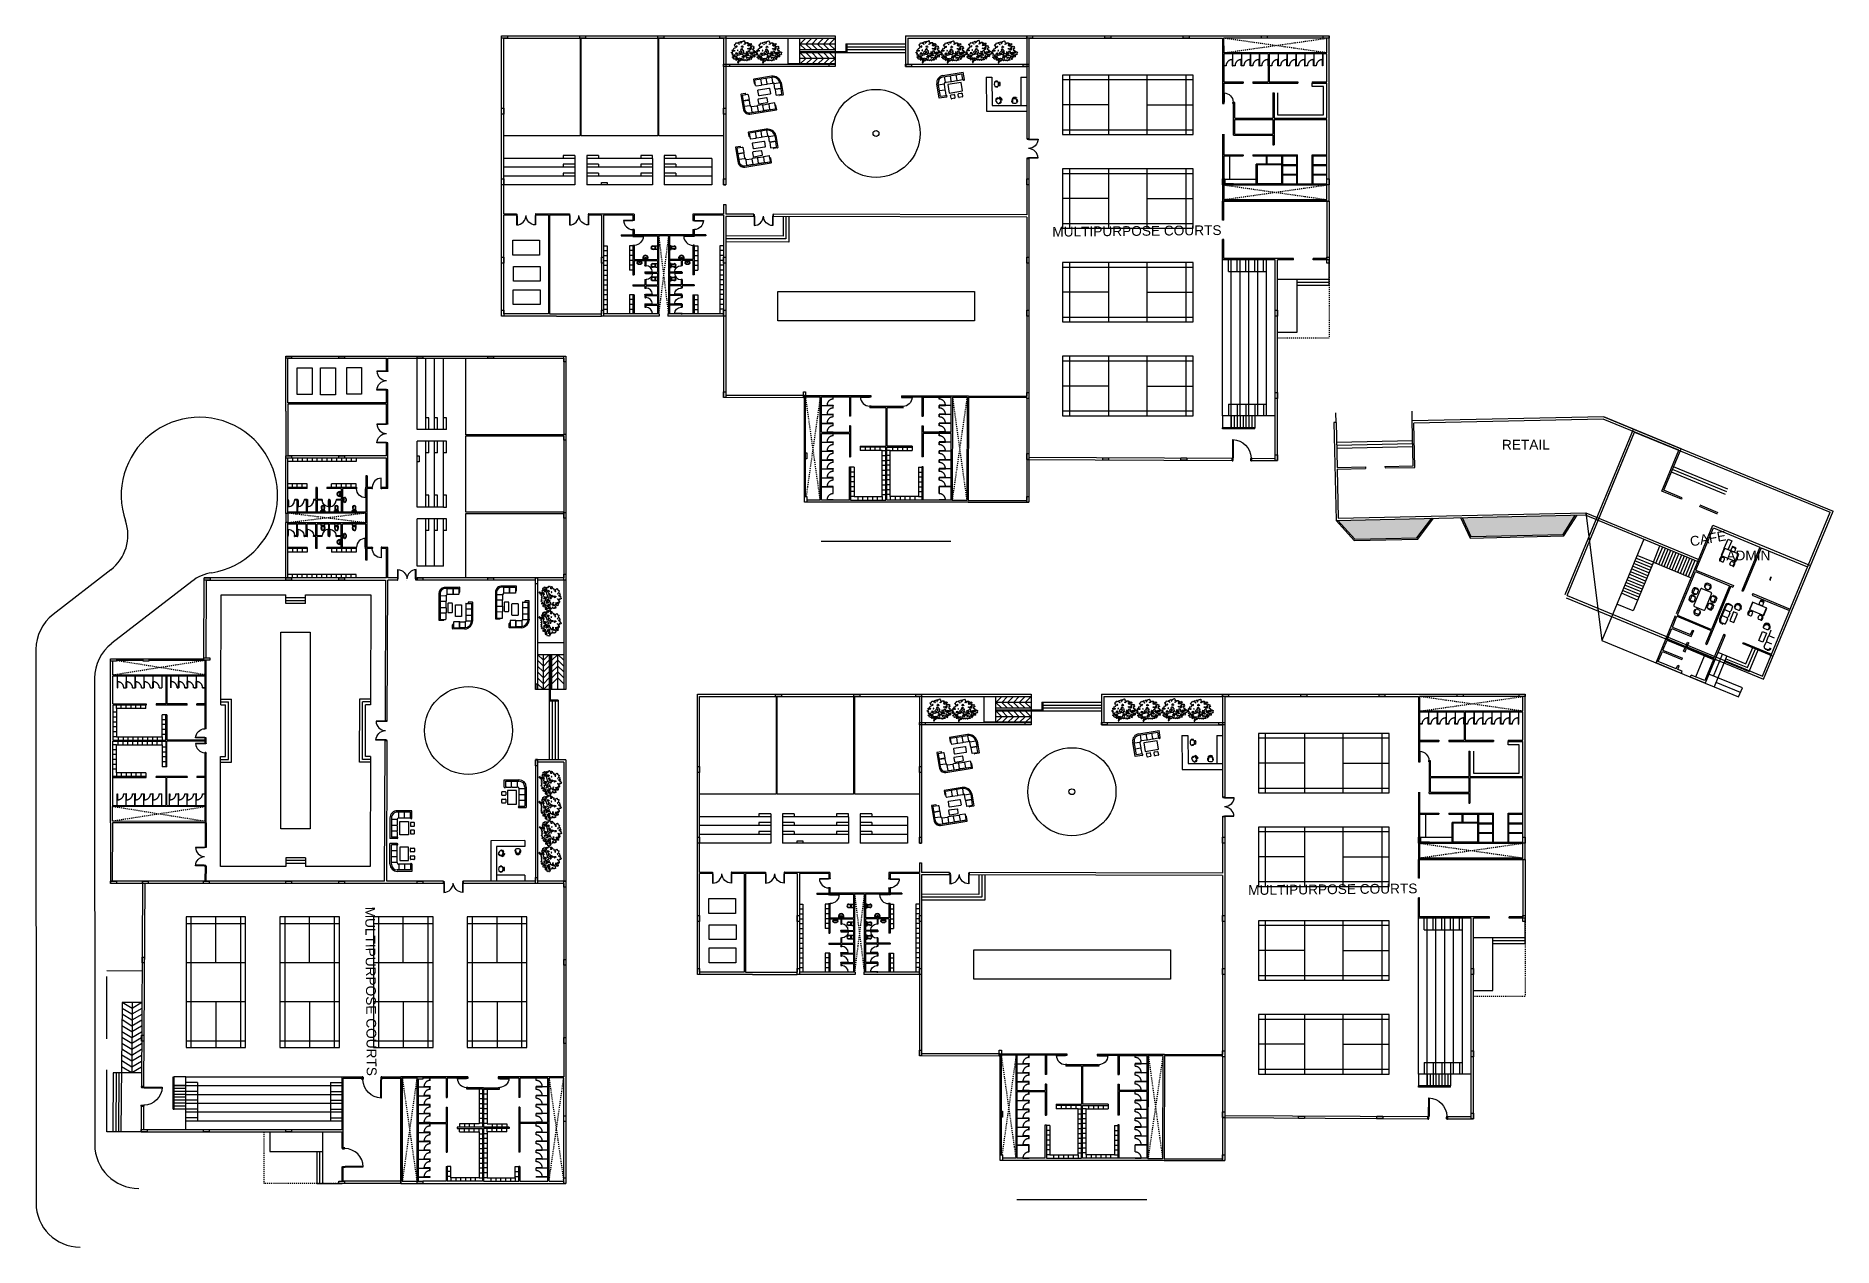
# Model space of a CAD drawing. Header units: inches. Extents: x 2 to 186, y 1 to 125.
import ezdxf

# ---------------------------------------------------------------- set-up
doc = ezdxf.new("R2010")
doc.units = ezdxf.units.IN
doc.header["$MEASUREMENT"] = 0
doc.linetypes.add('DASHED2', pattern=[9.525, 6.35, -3.175])
for name, color, linetype, lineweight in [('M_ABOVE', 252, 'DASHED2', 9), ('M_BRUSHES', 104, 'Continuous', 5), ('M_COL', 250, 'Continuous', 20), ('M_ELEV 2', 251, 'Continuous', 15), ('M_ROADS', 251, 'Continuous', 18), ('M_TEXT', 250, 'Continuous', 0), ('M_WALLS', 251, 'Continuous', 15)]:
    doc.layers.add(name, color=color, linetype=linetype, lineweight=lineweight)
doc.layers.add('M_FURNITURE', color=250, linetype='Continuous', lineweight=5, transparency=0.1)
doc.styles.get("Standard").update_dxf_attribs({"font": 'arial.ttf'})

msp = doc.modelspace()

# ---------------------------------------------------------------- texts
at = {"layer": 'M_TEXT'}
for s, insert, char_height, attachment_point, rotation in [('{\\H0.4x;MULTIPURPOSE COURTS}  ', (106.06, 105.38), 2.5, 1, 0.5596), ('CAFE', (174.87, 74.31), 1, 3, 9.8239), ('{\\H0.4x;MULTIPURPOSE COURTS}  ', (126.09, 38.04), 2.5, 1, 0.5596), ('{\\H0.4x;MULTIPURPOSE COURTS}  ', (36.8, 35.84), 2.5, 1, 270.5596)]:
    msp.add_mtext_dynamic_manual_height_columns(s, width=18.1618, gutter_width=12.5, heights=[0], dxfattribs=dict(at, insert=insert, char_height=char_height, attachment_point=attachment_point, rotation=rotation))
at = {"layer": 'M_TEXT', "char_height": 2.5, "attachment_point": 1}
for s, insert in [('{\\H0.4x;RETAIL} ', (152.05, 83.6)), ('{\\H0.4x;ADMIN} ', (175, 72.27))]:
    msp.add_mtext_dynamic_manual_height_columns(s, width=18.1618, gutter_width=12.5, heights=[0], dxfattribs=dict(at, insert=insert))

# ---------------------------------------------------------------- hatches: boundary and pattern name
at = {"true_color": 0xafd9aa, "transparency": 33554572}
h = msp.add_hatch(color=9, dxfattribs=at)
h.dxf.hatch_style = 1
h.paths.add_polyline_path([(144.87, 75.57), (135.28, 75.36), (137.01, 73.44), (143.35, 73.58)])
h = msp.add_hatch(color=9, dxfattribs=at)
h.dxf.hatch_style = 1
h.paths.add_polyline_path([(139.09, 75.45), (135.28, 75.36), (137.01, 73.44), (138.15, 73.47)])
h = msp.add_hatch(color=9, dxfattribs=at)
h.dxf.hatch_style = 1
h.paths.add_polyline_path([(159.55, 75.89), (147.99, 75.64), (148.88, 73.7), (158.3, 73.91)])

# ---------------------------------------------------------------- linework, layer by layer
for p, q in [((83.86, 122.01), (79.06, 122.01)), ((91.06, 122.01), (91.06, 121.78)), ((53.43, 58.05), (53.43, 58.65)), ((103.89, 54.67), (99.09, 54.67)), ((111.09, 54.67), (111.09, 54.44)), ((53.43, 50.85), (53.2, 50.85))]:
    msp.add_line(p, q)
at = {"layer": 'M_ABOVE', "ltscale": 0.00025}
for p, q in [((123.59, 123.18), (134.15, 124.68)), ((134.15, 123.18), (123.59, 124.68)), ((123.59, 108.17), (134.15, 109.67)), ((123.59, 109.67), (134.15, 108.17)), ((66.81, 104.45), (65.81, 96.48)), ((65.81, 104.45), (66.81, 96.48)), ((134.38, 102.02), (134.38, 94.02)), ((129.1, 94.02), (134.38, 94.02)), ((82.34, 77.44), (80.84, 88.01)), ((82.34, 88.01), (80.89, 77.81)), ((97.35, 87.96), (95.82, 77.4)), ((95.85, 87.97), (97.32, 77.4)), ((35.87, 75.1), (27.9, 76.1)), ((35.87, 76.1), (27.9, 75.1)), ((10, 59.56), (19.43, 61.06)), ((19.43, 59.56), (10.37, 61.01)), ((143.62, 55.84), (154.18, 57.34)), ((154.18, 55.84), (143.62, 57.34)), ((19.43, 46.05), (9.95, 44.58)), ((19.43, 44.56), (9.96, 46.08)), ((143.62, 40.83), (154.18, 42.33)), ((143.62, 42.33), (154.18, 40.83)), ((86.84, 37.11), (85.84, 29.14)), ((85.84, 37.11), (86.84, 29.14)), ((154.41, 34.68), (154.41, 26.68)), ((149.13, 26.68), (154.41, 26.68)), ((102.37, 10.1), (100.87, 20.67)), ((102.37, 20.67), (100.92, 10.47)), ((117.38, 20.62), (115.85, 10.06)), ((115.88, 20.63), (117.35, 10.06)), ((39.59, 18.31), (41.09, 7.75)), ((41.09, 18.31), (39.59, 7.75)), ((54.6, 18.31), (56.1, 7.75)), ((54.6, 7.75), (56.1, 18.31)), ((25.44, 12.81), (25.44, 7.52)), ((33.44, 7.52), (25.44, 7.52))]:
    msp.add_line(p, q, dxfattribs=at)
at = {"layer": 'M_ABOVE'}
msp.add_lwpolyline([(12.89, 12.81), (9.99, 12.81), (9.39, 12.81), (9.39, 29.31), (12.97, 29.29)], dxfattribs=at)
for centre, start, end in [((124.47, 121.86), 89.8329, 180.0123), ((125.38, 121.86), 89.8329, 180.0123), ((126.29, 121.86), 89.8329, 180.0123), ((127.2, 121.86), 89.8329, 180.0123), ((128.11, 121.86), 89.8329, 180.0123), ((129.13, 121.86), 89.8329, 180.0123), ((130.04, 121.86), 89.8329, 180.0123), ((130.95, 121.86), 89.8329, 180.0123), ((131.87, 121.86), 89.8329, 180.0123), ((132.78, 121.86), 89.8329, 180.0123), ((133.69, 121.86), 89.8329, 180.0123), ((83.66, 87.13), 89.9877, 180.1671), ((83.66, 87.13), 89.9877, 180.1671), ((83.66, 86.22), 89.9877, 180.1671), ((83.66, 86.22), 89.9877, 180.1671), ((94.51, 87.13), 359.8329, 90.0123), ((94.51, 87.13), 359.8329, 90.0123), ((94.51, 86.22), 359.8329, 90.0123), ((94.51, 86.22), 359.8329, 90.0123), ((83.66, 85.31), 89.9877, 180.1671), ((83.66, 85.31), 89.9877, 180.1671), ((83.66, 84.4), 89.9877, 180.1671), ((83.66, 84.4), 89.9877, 180.1671), ((94.51, 85.31), 359.8329, 90.0123), ((94.51, 85.31), 359.8329, 90.0123), ((94.51, 84.4), 359.8329, 90.0123), ((94.51, 84.4), 359.8329, 90.0123), ((83.66, 83.38), 89.9877, 180.1671), ((83.66, 83.38), 89.9877, 180.1671), ((83.66, 82.47), 89.9877, 180.1671), ((83.66, 82.47), 89.9877, 180.1671), ((94.51, 83.38), 359.8329, 90.0123), ((94.51, 83.38), 359.8329, 90.0123), ((94.51, 82.47), 359.8329, 90.0123), ((94.51, 82.47), 359.8329, 90.0123), ((83.66, 81.56), 89.9877, 180.1671), ((83.66, 81.56), 89.9877, 180.1671), ((83.66, 80.65), 89.9877, 180.1671), ((83.66, 80.65), 89.9877, 180.1671), ((94.51, 81.56), 359.8329, 90.0123), ((94.51, 81.56), 359.8329, 90.0123), ((94.51, 80.65), 359.8329, 90.0123), ((94.51, 80.65), 359.8329, 90.0123), ((83.66, 79.74), 89.9877, 180.1671), ((83.66, 79.74), 89.9877, 180.1671), ((83.66, 78.83), 89.9877, 180.1671), ((83.66, 78.83), 89.9877, 180.1671), ((94.51, 79.74), 359.8329, 90.0123), ((94.51, 79.74), 359.8329, 90.0123), ((94.51, 78.83), 359.8329, 90.0123), ((94.51, 78.83), 359.8329, 90.0123), ((83.66, 77.46), 89.9877, 180.1671), ((83.66, 77.46), 89.9877, 180.1671), ((94.51, 77.46), 359.8329, 90.0123), ((94.51, 77.46), 359.8329, 90.0123), ((10.48, 58.22), 359.9877, 90.1671), ((10.48, 58.22), 359.9877, 90.1671), ((11.39, 58.22), 359.9877, 90.1671), ((11.39, 58.22), 359.9877, 90.1671), ((12.3, 58.22), 359.9877, 90.1671), ((12.3, 58.22), 359.9877, 90.1671), ((13.21, 58.22), 359.9877, 90.1671), ((13.21, 58.22), 359.9877, 90.1671), ((14.12, 58.22), 359.9877, 90.1671), ((14.12, 58.22), 359.9877, 90.1671), ((15.94, 58.24), 359.9877, 90.1671), ((15.94, 58.24), 359.9877, 90.1671), ((16.73, 58.24), 359.9877, 90.1671), ((16.73, 58.24), 359.9877, 90.1671), ((17.63, 58.24), 359.9877, 90.1671), ((17.63, 58.24), 359.9877, 90.1671), ((18.54, 58.24), 359.9877, 90.1671), ((18.54, 58.24), 359.9877, 90.1671), ((144.5, 54.52), 89.8329, 180.0123), ((145.41, 54.52), 89.8329, 180.0123), ((146.32, 54.52), 89.8329, 180.0123), ((147.23, 54.52), 89.8329, 180.0123), ((148.14, 54.52), 89.8329, 180.0123), ((149.16, 54.52), 89.8329, 180.0123), ((150.07, 54.52), 89.8329, 180.0123), ((150.98, 54.52), 89.8329, 180.0123), ((151.89, 54.52), 89.8329, 180.0123), ((152.81, 54.52), 89.8329, 180.0123), ((153.72, 54.52), 89.8329, 180.0123), ((10.48, 47.4), 269.8329, 0.0123), ((10.48, 47.4), 269.8329, 0.0123), ((11.39, 47.4), 269.8329, 0.0123), ((11.39, 47.4), 269.8329, 0.0123), ((12.3, 47.4), 269.8329, 0.0123), ((12.3, 47.4), 269.8329, 0.0123), ((13.21, 47.4), 269.8329, 0.0123), ((13.21, 47.4), 269.8329, 0.0123), ((14.12, 47.4), 269.8329, 0.0123), ((14.12, 47.4), 269.8329, 0.0123), ((15.82, 47.4), 269.8329, 0.0123), ((15.82, 47.4), 269.8329, 0.0123), ((16.73, 47.4), 269.8329, 0.0123), ((16.73, 47.4), 269.8329, 0.0123), ((17.63, 47.4), 269.8329, 0.0123), ((17.63, 47.4), 269.8329, 0.0123), ((18.54, 47.4), 269.8329, 0.0123), ((18.54, 47.4), 269.8329, 0.0123), ((103.69, 19.79), 89.9877, 180.1671), ((103.69, 19.79), 89.9877, 180.1671), ((114.53, 19.79), 359.8329, 90.0123), ((114.53, 19.79), 359.8329, 90.0123), ((103.69, 18.88), 89.9877, 180.1671), ((103.69, 18.88), 89.9877, 180.1671), ((103.69, 17.97), 89.9877, 180.1671), ((103.69, 17.97), 89.9877, 180.1671), ((114.53, 18.88), 359.8329, 90.0123), ((114.53, 18.88), 359.8329, 90.0123), ((114.53, 17.97), 359.8329, 90.0123), ((114.53, 17.97), 359.8329, 90.0123), ((42.44, 17.44), 89.9877, 180.1671), ((42.44, 16.52), 89.9877, 180.1671), ((53.28, 17.44), 359.8329, 90.0123), ((53.28, 16.52), 359.8329, 90.0123), ((103.69, 17.06), 89.9877, 180.1671), ((103.69, 17.06), 89.9877, 180.1671), ((103.69, 16.04), 89.9877, 180.1671), ((103.69, 16.04), 89.9877, 180.1671), ((114.53, 17.06), 359.8329, 90.0123), ((114.53, 17.06), 359.8329, 90.0123), ((114.53, 16.04), 359.8329, 90.0123), ((114.53, 16.04), 359.8329, 90.0123), ((42.44, 15.61), 89.9877, 180.1671), ((42.44, 14.7), 89.9877, 180.1671), ((53.28, 15.61), 359.8329, 90.0123), ((53.28, 14.7), 359.8329, 90.0123), ((103.69, 15.13), 89.9877, 180.1671), ((103.69, 15.13), 89.9877, 180.1671), ((103.69, 14.22), 89.9877, 180.1671), ((103.69, 14.22), 89.9877, 180.1671), ((114.53, 15.13), 359.8329, 90.0123), ((114.53, 15.13), 359.8329, 90.0123), ((114.53, 14.22), 359.8329, 90.0123), ((114.53, 14.22), 359.8329, 90.0123), ((42.44, 13.79), 89.9877, 180.1671), ((42.44, 12.77), 89.9877, 180.1671), ((53.28, 13.79), 359.8329, 90.0123), ((53.28, 12.77), 359.8329, 90.0123), ((103.69, 13.31), 89.9877, 180.1671), ((103.69, 13.31), 89.9877, 180.1671), ((103.69, 12.4), 89.9877, 180.1671), ((103.69, 12.4), 89.9877, 180.1671), ((114.53, 13.31), 359.8329, 90.0123), ((114.53, 13.31), 359.8329, 90.0123), ((114.53, 12.4), 359.8329, 90.0123), ((114.53, 12.4), 359.8329, 90.0123), ((42.44, 11.86), 89.9877, 180.1671), ((42.44, 10.95), 89.9877, 180.1671), ((53.28, 11.86), 359.8329, 90.0123), ((53.28, 10.95), 359.8329, 90.0123), ((103.69, 11.49), 89.9877, 180.1671), ((103.69, 11.49), 89.9877, 180.1671), ((114.53, 11.49), 359.8329, 90.0123), ((114.53, 11.49), 359.8329, 90.0123), ((42.44, 10.04), 89.9877, 180.1671), ((42.44, 9.13), 89.9877, 180.1671), ((53.28, 10.04), 359.8329, 90.0123), ((53.28, 9.13), 359.8329, 90.0123), ((103.69, 10.12), 89.9877, 180.1671), ((103.69, 10.12), 89.9877, 180.1671), ((114.53, 10.12), 359.8329, 90.0123), ((114.53, 10.12), 359.8329, 90.0123), ((42.44, 8.21), 89.9877, 180.1671), ((53.28, 8.21), 359.8329, 90.0123)]:
    msp.add_arc(centre, 0.628, start, end, dxfattribs=at)
at = {"layer": 'M_BRUSHES'}
for points in [[(73.75, 122.64), (73.72, 122.65), (73.66, 122.58), (73.66, 122.54), (73.61, 122.53), (73.57, 122.58), (73.5, 122.55), (73.48, 122.56), (73.44, 122.63), (73.46, 122.65), (73.48, 122.68), (73.42, 122.7), (73.35, 122.72), (73.36, 122.79), (73.44, 122.81), (73.6, 122.95), (73.53, 122.98), (73.41, 122.92), (73.33, 122.97), (73.41, 123.09), (73.38, 123.14), (73.29, 123.15), (73.24, 123.22), (73.3, 123.26), (73.38, 123.29), (73.38, 123.37), (73.33, 123.41), (73.35, 123.49), (73.44, 123.49), (73.53, 123.68), (73.63, 123.65), (73.64, 123.72), (73.67, 123.77), (73.63, 123.83), (73.6, 123.91), (73.56, 123.96), (73.52, 124), (73.56, 124.03), (73.64, 124.04), (73.65, 124.07), (73.69, 124.11), (73.7, 124.19), (73.77, 124.21), (73.86, 124.17), (73.91, 124.15), (73.94, 124.18), (73.94, 124.25), (74.02, 124.27), (74.09, 124.26), (74.13, 124.3), (74.18, 124.34), (74.23, 124.3), (74.24, 124.24), (74.22, 124.21), (74.23, 124.16), (74.25, 124.17), (74.25, 124.23), (74.28, 124.23), (74.32, 124.26), (74.31, 124.28), (74.31, 124.36), (74.37, 124.35), (74.39, 124.32), (74.4, 124.35), (74.45, 124.39), (74.55, 124.44), (74.58, 124.4), (74.61, 124.34), (74.58, 124.3), (74.6, 124.25), (74.62, 124.26), (74.68, 124.24), (74.69, 124.18), (74.66, 124.13), (74.68, 124.1), (74.82, 124.24), (74.93, 124.23), (74.97, 124.19), (74.91, 124.14), (74.9, 124.1), (74.95, 124.08), (75, 124.12), (75.01, 124.16), (75.07, 124.14), (75.11, 124.08), (75.19, 124.11), (75.22, 124.15), (75.31, 124.05), (75.17, 123.97), (75.22, 123.86), (75.19, 123.81), (75.25, 123.76), (75.29, 123.78), (75.31, 123.85), (75.34, 123.89), (75.37, 123.89), (75.43, 123.82), (75.47, 123.87), (75.52, 123.86), (75.53, 123.8), (75.47, 123.74), (75.51, 123.71), (75.55, 123.73), (75.57, 123.66), (75.52, 123.62), (75.47, 123.63), (75.41, 123.54), (75.44, 123.49), (75.55, 123.48), (75.59, 123.43), (75.57, 123.36), (75.55, 123.34), (75.51, 123.31), (75.66, 123.25), (75.73, 123.26), (75.66, 123.35), (75.7, 123.32), (75.86, 123.26), (75.84, 123.19), (75.79, 123.15), (75.81, 123.1), (75.84, 123.04), (75.78, 123.02), (75.76, 123.01), (75.72, 122.95), (75.66, 122.99), (75.61, 122.99), (75.4, 122.94), (75.34, 123.01), (75.34, 123.01), (75.31, 123.03), (75.22, 123.04), (75.18, 123.13), (75.12, 123.14), (75.09, 123.2), (75.14, 123.23), (75.18, 123.25), (75.15, 123.32), (75.1, 123.32), (75.06, 123.39), (74.94, 123.34), (74.96, 123.26), (74.85, 123.24), (74.75, 123.29), (74.75, 123.21), (74.76, 123.15), (74.83, 123.12), (74.86, 123.19), (74.91, 123.17), (74.96, 123.12), (74.94, 123.05), (74.89, 123.07), (74.88, 122.99), (75, 122.98), (75.04, 122.95), (75.05, 122.91), (74.97, 122.89), (74.94, 122.92), (74.9, 122.95), (74.83, 122.92), (74.79, 122.97), (74.78, 123.03), (74.7, 123.08), (74.62, 123.05), (74.56, 123.11), (74.56, 123.17), (74.5, 123.21), (74.45, 123.19), (74.41, 123.11), (74.39, 123.06), (74.44, 123.04), (74.41, 123), (74.33, 123), (74.27, 123.03), (74.1, 122.99), (74.08, 122.95), (74.02, 122.97), (73.94, 122.95), (73.77, 122.82), (73.8, 122.76), (73.83, 122.72), (73.82, 122.68), (73.78, 122.7), (73.77, 122.72), (73.75, 122.64)], [(73.48, 123.37), (73.47, 123.43), (73.52, 123.43), (73.57, 123.47), (73.57, 123.39), (73.56, 123.36)], [(73.81, 123.15), (73.85, 123.16), (73.88, 123.12), (73.87, 123.08), (73.83, 123.04), (73.74, 123.02), (73.7, 123.06), (73.69, 123.11), (73.74, 123.11), (73.74, 123.16), (73.75, 123.21), (73.81, 123.18)], [(73.85, 123.84), (73.83, 123.89), (73.79, 123.85), (73.75, 123.87), (73.74, 123.84), (73.74, 123.79), (73.8, 123.78), (73.82, 123.8)], [(73.86, 123.45), (73.86, 123.43), (73.9, 123.39), (73.92, 123.44), (73.91, 123.48)], [(74.32, 123.23), (74.35, 123.29), (74.2, 123.37), (74.01, 123.21), (74.03, 123.19), (74.02, 123.11), (74.24, 123.16), (74.25, 123.25)], [(74.08, 124.09), (74.03, 124.11), (74.02, 124.08), (74.06, 124.03)], [(74.25, 123.55), (74.28, 123.61), (74.34, 123.61), (74.35, 123.57), (74.37, 123.54), (74.39, 123.54), (74.37, 123.47), (74.3, 123.48), (74.21, 123.45)], [(74.29, 123.84), (74.33, 123.9), (74.38, 123.89), (74.37, 123.83), (74.45, 123.81), (74.41, 123.72), (74.37, 123.77), (74.27, 123.75)], [(74.52, 123.32), (74.52, 123.39), (74.46, 123.43), (74.42, 123.38), (74.47, 123.35), (74.46, 123.31)], [(74.6, 124.1), (74.62, 124.12), (74.63, 124.08), (74.57, 124.04), (74.56, 124.07)], [(74.94, 123.59), (74.93, 123.63), (74.99, 123.65), (75.01, 123.63), (74.98, 123.57)], [(74.99, 124.04), (75.01, 124.05), (75.02, 124), (75.05, 124), (75.08, 123.95), (75.12, 123.97), (75.11, 123.9), (75, 123.89), (74.98, 123.87), (74.94, 123.97), (74.96, 123.97)], [(75.07, 123.55), (75.08, 123.61), (75.17, 123.6), (75.18, 123.65), (75.16, 123.7), (75.2, 123.72), (75.26, 123.71), (75.26, 123.61), (75.22, 123.58), (75.23, 123.52), (75.2, 123.49), (75.11, 123.48)], [(75.27, 123.19), (75.29, 123.25), (75.35, 123.24), (75.38, 123.29), (75.53, 123.19), (75.59, 123.2), (75.58, 123.13), (75.4, 123.15), (75.42, 123.09), (75.37, 123.07), (75.35, 123.08), (75.34, 123.14), (75.28, 123.13), (75.23, 123.17)], [(76.29, 122.62), (76.26, 122.63), (76.2, 122.56), (76.2, 122.52), (76.15, 122.51), (76.11, 122.56), (76.04, 122.54), (76.02, 122.54), (75.97, 122.61), (76, 122.63), (76.02, 122.66), (75.96, 122.68), (75.89, 122.7), (75.9, 122.77), (75.98, 122.79), (76.14, 122.93), (76.07, 122.96), (75.95, 122.9), (75.87, 122.95), (75.95, 123.07), (75.92, 123.12), (75.83, 123.13), (75.78, 123.2), (75.84, 123.24), (75.91, 123.28), (75.91, 123.36), (75.86, 123.4), (75.89, 123.47), (75.97, 123.48), (76.07, 123.66), (76.17, 123.64), (76.18, 123.7), (76.2, 123.75), (76.16, 123.81), (76.14, 123.89), (76.1, 123.94), (76.06, 123.98), (76.1, 124.02), (76.18, 124.02), (76.19, 124.05), (76.23, 124.09), (76.23, 124.17), (76.31, 124.19), (76.39, 124.16), (76.45, 124.13), (76.48, 124.16), (76.48, 124.23), (76.55, 124.26), (76.62, 124.24), (76.67, 124.29), (76.71, 124.32), (76.77, 124.28), (76.78, 124.22), (76.75, 124.19), (76.76, 124.14), (76.79, 124.15), (76.79, 124.21), (76.82, 124.21), (76.86, 124.24), (76.85, 124.26), (76.85, 124.34), (76.9, 124.33), (76.93, 124.3), (76.94, 124.33), (76.99, 124.38), (77.08, 124.42), (77.12, 124.38), (77.15, 124.32), (77.12, 124.28), (77.13, 124.23), (77.16, 124.24), (77.22, 124.22), (77.22, 124.16), (77.2, 124.11), (77.21, 124.08), (77.35, 124.22), (77.46, 124.22), (77.51, 124.17), (77.44, 124.12), (77.44, 124.08), (77.49, 124.06), (77.53, 124.1), (77.55, 124.14), (77.61, 124.12), (77.64, 124.06), (77.72, 124.09), (77.75, 124.14), (77.84, 124.03), (77.71, 123.96), (77.76, 123.84), (77.73, 123.79), (77.79, 123.74), (77.83, 123.76), (77.85, 123.83), (77.88, 123.87), (77.91, 123.87), (77.97, 123.8), (78.01, 123.85), (78.05, 123.84), (78.06, 123.78), (78.01, 123.73), (78.05, 123.69), (78.09, 123.71), (78.11, 123.64), (78.06, 123.6), (78, 123.61), (77.95, 123.53), (77.98, 123.47), (78.09, 123.46), (78.12, 123.41), (78.11, 123.34), (78.09, 123.32), (78.05, 123.29), (78.2, 123.23), (78.27, 123.24), (78.19, 123.33), (78.24, 123.3), (78.4, 123.24), (78.38, 123.17), (78.33, 123.13), (78.35, 123.08), (78.38, 123.02), (78.32, 123), (78.29, 123), (78.26, 122.93), (78.19, 122.97), (78.15, 122.97), (77.94, 122.93), (77.87, 122.99), (77.87, 122.99), (77.85, 123.01), (77.75, 123.02), (77.71, 123.11), (77.66, 123.12), (77.63, 123.18), (77.67, 123.21), (77.71, 123.23), (77.69, 123.3), (77.63, 123.3), (77.6, 123.37), (77.47, 123.32), (77.5, 123.24), (77.38, 123.22), (77.29, 123.27), (77.28, 123.2), (77.3, 123.13), (77.37, 123.11), (77.4, 123.17), (77.45, 123.15), (77.5, 123.1), (77.48, 123.03), (77.43, 123.05), (77.42, 122.97), (77.54, 122.96), (77.58, 122.93), (77.59, 122.89), (77.51, 122.87), (77.48, 122.9), (77.43, 122.93), (77.37, 122.9), (77.33, 122.95), (77.32, 123.01), (77.23, 123.07), (77.16, 123.03), (77.1, 123.09), (77.1, 123.15), (77.04, 123.19), (76.99, 123.17), (76.95, 123.09), (76.93, 123.04), (76.98, 123.02), (76.95, 122.98), (76.87, 122.98), (76.81, 123.01), (76.64, 122.97), (76.62, 122.93), (76.56, 122.95), (76.48, 122.93), (76.3, 122.8), (76.34, 122.74), (76.37, 122.71), (76.36, 122.66), (76.32, 122.69), (76.3, 122.7), (76.29, 122.62)], [(76.02, 123.35), (76.01, 123.41), (76.05, 123.41), (76.1, 123.45), (76.1, 123.37), (76.09, 123.34)], [(76.34, 123.13), (76.38, 123.14), (76.42, 123.1), (76.41, 123.06), (76.36, 123.02), (76.28, 123), (76.24, 123.04), (76.23, 123.09), (76.28, 123.1), (76.28, 123.14), (76.29, 123.19), (76.35, 123.16)], [(76.38, 123.82), (76.37, 123.88), (76.33, 123.83), (76.29, 123.85), (76.28, 123.82), (76.27, 123.77), (76.34, 123.77), (76.36, 123.78)], [(76.4, 123.43), (76.4, 123.41), (76.44, 123.37), (76.46, 123.42), (76.45, 123.46)], [(76.61, 124.07), (76.57, 124.09), (76.55, 124.06), (76.6, 124.01)], [(76.86, 123.22), (76.89, 123.28), (76.73, 123.35), (76.55, 123.19), (76.57, 123.17), (76.56, 123.09), (76.78, 123.14), (76.79, 123.23)], [(76.79, 123.53), (76.81, 123.59), (76.87, 123.6), (76.89, 123.55), (76.91, 123.52), (76.93, 123.52), (76.91, 123.45), (76.83, 123.46), (76.75, 123.43)], [(76.83, 123.83), (76.87, 123.88), (76.92, 123.87), (76.91, 123.81), (76.99, 123.79), (76.95, 123.71), (76.91, 123.76), (76.81, 123.73)], [(77.06, 123.3), (77.06, 123.37), (77, 123.41), (76.95, 123.36), (77, 123.33), (76.99, 123.29)], [(77.14, 124.09), (77.15, 124.1), (77.17, 124.06), (77.11, 124.03), (77.1, 124.05)], [(77.48, 123.57), (77.46, 123.62), (77.52, 123.63), (77.54, 123.61), (77.52, 123.55)], [(77.52, 124.02), (77.55, 124.03), (77.56, 123.98), (77.59, 123.98), (77.62, 123.93), (77.65, 123.95), (77.64, 123.88), (77.53, 123.87), (77.52, 123.85), (77.48, 123.95), (77.5, 123.95)], [(77.61, 123.53), (77.62, 123.59), (77.71, 123.59), (77.71, 123.64), (77.7, 123.68), (77.74, 123.7), (77.8, 123.69), (77.8, 123.59), (77.76, 123.56), (77.76, 123.5), (77.73, 123.47), (77.64, 123.46)], [(77.8, 123.17), (77.83, 123.23), (77.89, 123.23), (77.92, 123.27), (78.07, 123.17), (78.12, 123.18), (78.12, 123.11), (77.93, 123.13), (77.95, 123.07), (77.91, 123.05), (77.89, 123.06), (77.88, 123.13), (77.81, 123.11), (77.76, 123.15)], [(92.63, 122.64), (92.6, 122.65), (92.54, 122.58), (92.54, 122.54), (92.49, 122.53), (92.45, 122.58), (92.38, 122.55), (92.36, 122.56), (92.32, 122.63), (92.35, 122.65), (92.36, 122.68), (92.3, 122.7), (92.23, 122.72), (92.24, 122.79), (92.32, 122.81), (92.48, 122.95), (92.41, 122.98), (92.29, 122.92), (92.21, 122.97), (92.29, 123.09), (92.27, 123.14), (92.17, 123.15), (92.12, 123.22), (92.18, 123.26), (92.26, 123.29), (92.26, 123.37), (92.21, 123.41), (92.23, 123.49), (92.32, 123.49), (92.41, 123.68), (92.51, 123.65), (92.52, 123.72), (92.55, 123.77), (92.51, 123.83), (92.48, 123.91), (92.44, 123.96), (92.4, 124), (92.44, 124.03), (92.52, 124.04), (92.53, 124.07), (92.57, 124.11), (92.58, 124.19), (92.65, 124.21), (92.74, 124.17), (92.79, 124.15), (92.82, 124.18), (92.82, 124.25), (92.9, 124.27), (92.97, 124.26), (93.01, 124.3), (93.06, 124.34), (93.11, 124.3), (93.12, 124.24), (93.1, 124.21), (93.11, 124.16), (93.14, 124.17), (93.13, 124.23), (93.16, 124.23), (93.2, 124.26), (93.19, 124.28), (93.19, 124.36), (93.25, 124.35), (93.27, 124.32), (93.28, 124.35), (93.33, 124.39), (93.43, 124.44), (93.46, 124.4), (93.49, 124.34), (93.46, 124.3), (93.48, 124.25), (93.5, 124.26), (93.56, 124.24), (93.57, 124.18), (93.54, 124.13), (93.56, 124.1), (93.7, 124.24), (93.81, 124.23), (93.85, 124.19), (93.79, 124.14), (93.78, 124.1), (93.83, 124.08), (93.88, 124.12), (93.89, 124.16), (93.95, 124.14), (93.99, 124.08), (94.07, 124.11), (94.1, 124.15), (94.19, 124.05), (94.05, 123.97), (94.1, 123.86), (94.07, 123.81), (94.13, 123.76), (94.17, 123.78), (94.19, 123.85), (94.23, 123.89), (94.25, 123.89), (94.31, 123.82), (94.35, 123.87), (94.4, 123.86), (94.41, 123.8), (94.35, 123.74), (94.39, 123.71), (94.43, 123.73), (94.45, 123.66), (94.4, 123.62), (94.35, 123.63), (94.29, 123.54), (94.32, 123.49), (94.43, 123.48), (94.47, 123.43), (94.45, 123.36), (94.43, 123.34), (94.39, 123.31), (94.54, 123.25), (94.61, 123.26), (94.54, 123.35), (94.58, 123.32), (94.74, 123.26), (94.73, 123.19), (94.67, 123.15), (94.69, 123.1), (94.72, 123.04), (94.66, 123.02), (94.64, 123.01), (94.6, 122.95), (94.54, 122.99), (94.49, 122.99), (94.28, 122.94), (94.22, 123.01), (94.22, 123.01), (94.19, 123.03), (94.1, 123.04), (94.06, 123.13), (94, 123.14), (93.97, 123.2), (94.02, 123.23), (94.06, 123.25), (94.03, 123.32), (93.98, 123.32), (93.94, 123.39), (93.82, 123.34), (93.84, 123.26), (93.73, 123.24), (93.63, 123.29), (93.63, 123.21), (93.64, 123.15), (93.71, 123.12), (93.74, 123.19), (93.79, 123.17), (93.84, 123.12), (93.82, 123.05), (93.77, 123.07), (93.76, 122.99), (93.88, 122.98), (93.92, 122.95), (93.93, 122.91), (93.85, 122.89), (93.82, 122.92), (93.78, 122.95), (93.71, 122.92), (93.68, 122.97), (93.66, 123.03), (93.58, 123.08), (93.5, 123.05), (93.44, 123.11), (93.44, 123.17), (93.38, 123.21), (93.33, 123.19), (93.29, 123.11), (93.28, 123.06), (93.32, 123.04), (93.29, 123), (93.21, 123), (93.15, 123.03), (92.98, 122.99), (92.96, 122.95), (92.9, 122.97), (92.82, 122.95), (92.65, 122.82), (92.68, 122.76), (92.71, 122.72), (92.7, 122.68), (92.67, 122.7), (92.65, 122.72), (92.63, 122.64)], [(92.37, 123.37), (92.36, 123.43), (92.4, 123.43), (92.45, 123.47), (92.45, 123.39), (92.44, 123.36)], [(92.69, 123.15), (92.73, 123.16), (92.76, 123.12), (92.76, 123.08), (92.71, 123.04), (92.63, 123.02), (92.58, 123.06), (92.57, 123.11), (92.62, 123.11), (92.62, 123.16), (92.63, 123.21), (92.69, 123.18)], [(92.73, 123.84), (92.71, 123.89), (92.67, 123.85), (92.63, 123.87), (92.62, 123.84), (92.62, 123.79), (92.68, 123.78), (92.71, 123.8)], [(92.74, 123.45), (92.74, 123.43), (92.78, 123.39), (92.8, 123.44), (92.79, 123.48)], [(92.96, 124.09), (92.91, 124.11), (92.9, 124.08), (92.94, 124.03)], [(93.2, 123.23), (93.23, 123.29), (93.08, 123.37), (92.9, 123.21), (92.91, 123.19), (92.9, 123.11), (93.12, 123.16), (93.13, 123.25)], [(93.13, 123.55), (93.16, 123.61), (93.22, 123.61), (93.23, 123.57), (93.25, 123.54), (93.27, 123.54), (93.25, 123.47), (93.18, 123.48), (93.09, 123.45)], [(93.17, 123.84), (93.21, 123.9), (93.26, 123.89), (93.25, 123.83), (93.33, 123.81), (93.29, 123.72), (93.25, 123.77), (93.15, 123.75)], [(93.4, 123.32), (93.4, 123.39), (93.34, 123.43), (93.3, 123.38), (93.35, 123.35), (93.34, 123.31)], [(93.48, 124.1), (93.5, 124.12), (93.51, 124.08), (93.45, 124.04), (93.44, 124.07)], [(93.82, 123.59), (93.81, 123.63), (93.87, 123.65), (93.89, 123.63), (93.86, 123.57)], [(93.87, 124.04), (93.89, 124.05), (93.9, 124), (93.93, 124), (93.96, 123.95), (94, 123.97), (93.99, 123.9), (93.88, 123.89), (93.86, 123.87), (93.82, 123.97), (93.84, 123.97)], [(93.96, 123.55), (93.96, 123.61), (94.05, 123.6), (94.06, 123.65), (94.04, 123.7), (94.08, 123.72), (94.14, 123.71), (94.14, 123.61), (94.1, 123.58), (94.11, 123.52), (94.08, 123.49), (93.99, 123.48)], [(94.15, 123.19), (94.17, 123.25), (94.24, 123.24), (94.26, 123.29), (94.41, 123.19), (94.47, 123.2), (94.46, 123.13), (94.28, 123.15), (94.3, 123.09), (94.25, 123.07), (94.23, 123.08), (94.22, 123.14), (94.16, 123.13), (94.11, 123.17)], [(95.17, 122.62), (95.14, 122.63), (95.08, 122.56), (95.08, 122.52), (95.03, 122.51), (94.99, 122.56), (94.92, 122.54), (94.9, 122.54), (94.86, 122.61), (94.88, 122.63), (94.9, 122.66), (94.84, 122.68), (94.77, 122.7), (94.78, 122.77), (94.86, 122.79), (95.02, 122.93), (94.95, 122.96), (94.83, 122.9), (94.75, 122.95), (94.83, 123.07), (94.8, 123.12), (94.71, 123.13), (94.66, 123.2), (94.72, 123.24), (94.8, 123.28), (94.79, 123.36), (94.74, 123.4), (94.77, 123.47), (94.85, 123.48), (94.95, 123.66), (95.05, 123.64), (95.06, 123.7), (95.08, 123.75), (95.04, 123.81), (95.02, 123.89), (94.98, 123.94), (94.94, 123.98), (94.98, 124.02), (95.06, 124.02), (95.07, 124.05), (95.11, 124.09), (95.11, 124.17), (95.19, 124.19), (95.27, 124.16), (95.33, 124.13), (95.36, 124.16), (95.36, 124.23), (95.44, 124.26), (95.51, 124.24), (95.55, 124.29), (95.6, 124.32), (95.65, 124.28), (95.66, 124.22), (95.64, 124.19), (95.64, 124.14), (95.67, 124.15), (95.67, 124.21), (95.7, 124.21), (95.74, 124.24), (95.73, 124.26), (95.73, 124.34), (95.78, 124.33), (95.81, 124.3), (95.82, 124.33), (95.87, 124.38), (95.96, 124.42), (96, 124.38), (96.03, 124.32), (96, 124.28), (96.01, 124.23), (96.04, 124.24), (96.1, 124.22), (96.11, 124.16), (96.08, 124.11), (96.09, 124.08), (96.24, 124.22), (96.35, 124.22), (96.39, 124.17), (96.32, 124.12), (96.32, 124.08), (96.37, 124.06), (96.41, 124.1), (96.43, 124.14), (96.49, 124.12), (96.52, 124.06), (96.6, 124.09), (96.63, 124.14), (96.72, 124.03), (96.59, 123.96), (96.64, 123.84), (96.61, 123.79), (96.67, 123.74), (96.71, 123.76), (96.73, 123.83), (96.76, 123.87), (96.79, 123.87), (96.85, 123.8), (96.89, 123.85), (96.93, 123.84), (96.94, 123.78), (96.89, 123.73), (96.93, 123.69), (96.97, 123.71), (96.99, 123.64), (96.94, 123.6), (96.88, 123.61), (96.83, 123.53), (96.86, 123.47), (96.97, 123.46), (97, 123.41), (96.99, 123.34), (96.97, 123.32), (96.93, 123.29), (97.08, 123.23), (97.15, 123.24), (97.07, 123.33), (97.12, 123.3), (97.28, 123.24), (97.26, 123.17), (97.21, 123.13), (97.23, 123.08), (97.26, 123.02), (97.2, 123), (97.17, 123), (97.14, 122.93), (97.07, 122.97), (97.03, 122.97), (96.82, 122.93), (96.75, 122.99), (96.75, 122.99), (96.73, 123.01), (96.64, 123.02), (96.59, 123.11), (96.54, 123.12), (96.51, 123.18), (96.55, 123.21), (96.59, 123.23), (96.57, 123.3), (96.52, 123.3), (96.48, 123.37), (96.35, 123.32), (96.38, 123.24), (96.27, 123.22), (96.17, 123.27), (96.17, 123.2), (96.18, 123.13), (96.25, 123.11), (96.28, 123.17), (96.33, 123.15), (96.38, 123.1), (96.36, 123.03), (96.31, 123.05), (96.3, 122.97), (96.42, 122.96), (96.46, 122.93), (96.47, 122.89), (96.39, 122.87), (96.36, 122.9), (96.31, 122.93), (96.25, 122.9), (96.21, 122.95), (96.2, 123.01), (96.11, 123.07), (96.04, 123.03), (95.98, 123.09), (95.98, 123.15), (95.92, 123.19), (95.87, 123.17), (95.83, 123.09), (95.81, 123.04), (95.86, 123.02), (95.83, 122.98), (95.75, 122.98), (95.69, 123.01), (95.52, 122.97), (95.5, 122.93), (95.44, 122.95), (95.36, 122.93), (95.18, 122.8), (95.22, 122.74), (95.25, 122.71), (95.24, 122.66), (95.2, 122.69), (95.18, 122.7), (95.17, 122.62)], [(94.9, 123.35), (94.89, 123.41), (94.94, 123.41), (94.98, 123.45), (94.98, 123.37), (94.97, 123.34)], [(95.22, 123.13), (95.27, 123.14), (95.3, 123.1), (95.29, 123.06), (95.24, 123.02), (95.16, 123), (95.12, 123.04), (95.11, 123.09), (95.16, 123.1), (95.16, 123.14), (95.17, 123.19), (95.23, 123.16)], [(95.26, 123.82), (95.25, 123.88), (95.21, 123.83), (95.17, 123.85), (95.16, 123.82), (95.15, 123.77), (95.22, 123.77), (95.24, 123.78)], [(95.28, 123.43), (95.28, 123.41), (95.32, 123.37), (95.34, 123.42), (95.33, 123.46)], [(95.5, 124.07), (95.45, 124.09), (95.43, 124.06), (95.48, 124.01)], [(95.74, 123.22), (95.77, 123.28), (95.61, 123.35), (95.43, 123.19), (95.45, 123.17), (95.44, 123.09), (95.66, 123.14), (95.67, 123.23)], [(95.67, 123.53), (95.69, 123.59), (95.76, 123.6), (95.77, 123.55), (95.79, 123.52), (95.81, 123.52), (95.79, 123.45), (95.72, 123.46), (95.63, 123.43)], [(95.71, 123.83), (95.75, 123.88), (95.8, 123.87), (95.79, 123.81), (95.87, 123.79), (95.83, 123.71), (95.79, 123.76), (95.69, 123.73)], [(95.94, 123.3), (95.94, 123.37), (95.88, 123.41), (95.84, 123.36), (95.88, 123.33), (95.87, 123.29)], [(96.02, 124.09), (96.03, 124.1), (96.05, 124.06), (95.99, 124.03), (95.98, 124.05)], [(96.36, 123.57), (96.35, 123.62), (96.41, 123.63), (96.42, 123.61), (96.4, 123.55)], [(96.41, 124.02), (96.43, 124.03), (96.44, 123.98), (96.47, 123.98), (96.5, 123.93), (96.54, 123.95), (96.52, 123.88), (96.41, 123.87), (96.4, 123.85), (96.36, 123.95), (96.38, 123.95)], [(96.49, 123.53), (96.5, 123.59), (96.59, 123.59), (96.59, 123.64), (96.58, 123.68), (96.62, 123.7), (96.68, 123.69), (96.68, 123.59), (96.64, 123.56), (96.64, 123.5), (96.61, 123.47), (96.53, 123.46)], [(96.68, 123.17), (96.71, 123.23), (96.77, 123.23), (96.8, 123.27), (96.95, 123.17), (97.01, 123.18), (97, 123.11), (96.82, 123.13), (96.83, 123.07), (96.79, 123.05), (96.77, 123.06), (96.76, 123.13), (96.69, 123.11), (96.65, 123.15)], [(97.75, 122.67), (97.72, 122.68), (97.65, 122.61), (97.65, 122.57), (97.61, 122.56), (97.57, 122.61), (97.5, 122.59), (97.47, 122.59), (97.43, 122.66), (97.46, 122.68), (97.47, 122.71), (97.41, 122.73), (97.34, 122.75), (97.36, 122.82), (97.43, 122.84), (97.6, 122.98), (97.53, 123.01), (97.4, 122.95), (97.33, 123), (97.41, 123.12), (97.38, 123.17), (97.29, 123.18), (97.24, 123.25), (97.3, 123.29), (97.37, 123.33), (97.37, 123.41), (97.32, 123.45), (97.35, 123.52), (97.43, 123.53), (97.52, 123.71), (97.63, 123.69), (97.63, 123.75), (97.66, 123.8), (97.62, 123.86), (97.6, 123.94), (97.56, 123.99), (97.51, 124.03), (97.56, 124.06), (97.64, 124.07), (97.64, 124.1), (97.69, 124.14), (97.69, 124.22), (97.77, 124.24), (97.85, 124.21), (97.91, 124.18), (97.94, 124.21), (97.94, 124.28), (98.01, 124.31), (98.08, 124.29), (98.12, 124.34), (98.17, 124.37), (98.23, 124.33), (98.24, 124.27), (98.21, 124.24), (98.22, 124.19), (98.25, 124.2), (98.25, 124.26), (98.28, 124.26), (98.32, 124.29), (98.31, 124.31), (98.3, 124.39), (98.36, 124.38), (98.38, 124.35), (98.4, 124.38), (98.45, 124.43), (98.54, 124.47), (98.58, 124.43), (98.61, 124.37), (98.58, 124.33), (98.59, 124.28), (98.61, 124.29), (98.67, 124.27), (98.68, 124.21), (98.65, 124.16), (98.67, 124.13), (98.81, 124.27), (98.92, 124.27), (98.97, 124.22), (98.9, 124.17), (98.9, 124.13), (98.95, 124.11), (98.99, 124.15), (99.01, 124.19), (99.07, 124.17), (99.1, 124.11), (99.18, 124.14), (99.21, 124.19), (99.3, 124.08), (99.17, 124.01), (99.22, 123.89), (99.19, 123.84), (99.25, 123.79), (99.29, 123.81), (99.3, 123.88), (99.34, 123.92), (99.37, 123.92), (99.43, 123.85), (99.47, 123.9), (99.51, 123.89), (99.52, 123.83), (99.47, 123.78), (99.5, 123.74), (99.54, 123.76), (99.57, 123.69), (99.52, 123.65), (99.46, 123.66), (99.4, 123.58), (99.44, 123.52), (99.55, 123.51), (99.58, 123.46), (99.57, 123.39), (99.55, 123.37), (99.5, 123.34), (99.66, 123.28), (99.72, 123.29), (99.65, 123.38), (99.7, 123.35), (99.86, 123.29), (99.84, 123.22), (99.78, 123.18), (99.81, 123.13), (99.84, 123.07), (99.78, 123.05), (99.75, 123.05), (99.72, 122.98), (99.65, 123.02), (99.61, 123.02), (99.4, 122.98), (99.33, 123.04), (99.33, 123.04), (99.31, 123.06), (99.21, 123.07), (99.17, 123.16), (99.12, 123.17), (99.09, 123.23), (99.13, 123.26), (99.17, 123.28), (99.15, 123.35), (99.09, 123.35), (99.06, 123.42), (98.93, 123.37), (98.96, 123.29), (98.84, 123.27), (98.75, 123.32), (98.74, 123.25), (98.75, 123.18), (98.83, 123.16), (98.86, 123.22), (98.91, 123.2), (98.96, 123.15), (98.93, 123.08), (98.89, 123.1), (98.88, 123.02), (99, 123.01), (99.04, 122.98), (99.04, 122.94), (98.97, 122.92), (98.94, 122.95), (98.89, 122.98), (98.83, 122.95), (98.79, 123), (98.78, 123.06), (98.69, 123.12), (98.62, 123.08), (98.56, 123.14), (98.56, 123.2), (98.49, 123.24), (98.45, 123.22), (98.41, 123.14), (98.39, 123.09), (98.44, 123.07), (98.41, 123.03), (98.33, 123.03), (98.27, 123.06), (98.09, 123.02), (98.08, 122.98), (98.01, 123), (97.94, 122.98), (97.76, 122.85), (97.8, 122.79), (97.83, 122.76), (97.82, 122.71), (97.78, 122.74), (97.76, 122.75), (97.75, 122.67)], [(97.48, 123.4), (97.47, 123.46), (97.51, 123.46), (97.56, 123.5), (97.56, 123.42), (97.55, 123.39)], [(97.8, 123.18), (97.84, 123.19), (97.88, 123.15), (97.87, 123.11), (97.82, 123.07), (97.74, 123.05), (97.7, 123.09), (97.68, 123.14), (97.74, 123.15), (97.74, 123.19), (97.74, 123.24), (97.8, 123.21)], [(97.84, 123.87), (97.83, 123.93), (97.78, 123.88), (97.75, 123.9), (97.74, 123.87), (97.73, 123.82), (97.8, 123.82), (97.82, 123.83)], [(97.86, 123.48), (97.85, 123.46), (97.9, 123.42), (97.92, 123.47), (97.91, 123.51)], [(98.07, 124.12), (98.03, 124.14), (98.01, 124.11), (98.05, 124.06)], [(98.32, 123.27), (98.34, 123.33), (98.19, 123.4), (98.01, 123.24), (98.03, 123.22), (98.02, 123.14), (98.23, 123.19), (98.25, 123.28)], [(98.25, 123.58), (98.27, 123.64), (98.33, 123.65), (98.35, 123.6), (98.37, 123.57), (98.39, 123.57), (98.36, 123.5), (98.29, 123.51), (98.21, 123.48)], [(98.29, 123.88), (98.33, 123.93), (98.38, 123.92), (98.37, 123.86), (98.45, 123.84), (98.41, 123.76), (98.37, 123.81), (98.27, 123.78)], [(98.51, 123.35), (98.52, 123.42), (98.45, 123.46), (98.41, 123.41), (98.46, 123.38), (98.45, 123.34)], [(98.59, 124.14), (98.61, 124.15), (98.63, 124.11), (98.57, 124.08), (98.56, 124.1)], [(98.94, 123.62), (98.92, 123.67), (98.98, 123.68), (99, 123.66), (98.98, 123.6)], [(98.98, 124.07), (99.01, 124.08), (99.02, 124.03), (99.04, 124.03), (99.07, 123.98), (99.11, 124), (99.1, 123.93), (98.99, 123.92), (98.98, 123.9), (98.94, 124), (98.96, 124)], [(99.07, 123.58), (99.07, 123.64), (99.17, 123.64), (99.17, 123.69), (99.16, 123.73), (99.19, 123.75), (99.26, 123.74), (99.25, 123.64), (99.22, 123.61), (99.22, 123.55), (99.19, 123.52), (99.1, 123.51)], [(99.26, 123.22), (99.29, 123.28), (99.35, 123.27), (99.38, 123.32), (99.53, 123.22), (99.58, 123.23), (99.58, 123.16), (99.39, 123.18), (99.41, 123.12), (99.36, 123.1), (99.35, 123.11), (99.34, 123.18), (99.27, 123.16), (99.22, 123.2)], [(100.39, 122.63), (100.36, 122.63), (100.3, 122.56), (100.3, 122.52), (100.25, 122.51), (100.21, 122.56), (100.14, 122.54), (100.12, 122.54), (100.07, 122.61), (100.1, 122.63), (100.12, 122.66), (100.06, 122.68), (99.99, 122.7), (100, 122.77), (100.08, 122.79), (100.24, 122.93), (100.17, 122.96), (100.05, 122.9), (99.97, 122.95), (100.05, 123.07), (100.02, 123.12), (99.93, 123.13), (99.88, 123.2), (99.94, 123.24), (100.01, 123.28), (100.01, 123.36), (99.96, 123.4), (99.99, 123.47), (100.07, 123.48), (100.17, 123.66), (100.27, 123.64), (100.28, 123.7), (100.3, 123.75), (100.26, 123.81), (100.24, 123.9), (100.2, 123.94), (100.16, 123.98), (100.2, 124.02), (100.28, 124.02), (100.29, 124.05), (100.33, 124.09), (100.33, 124.17), (100.41, 124.19), (100.49, 124.16), (100.55, 124.13), (100.58, 124.17), (100.58, 124.23), (100.65, 124.26), (100.72, 124.24), (100.77, 124.29), (100.82, 124.32), (100.87, 124.29), (100.88, 124.23), (100.85, 124.19), (100.86, 124.14), (100.89, 124.15), (100.89, 124.21), (100.92, 124.22), (100.96, 124.24), (100.95, 124.26), (100.95, 124.34), (101, 124.33), (101.03, 124.31), (101.04, 124.33), (101.09, 124.38), (101.18, 124.42), (101.22, 124.39), (101.25, 124.32), (101.22, 124.28), (101.23, 124.23), (101.26, 124.24), (101.32, 124.22), (101.33, 124.16), (101.3, 124.11), (101.31, 124.08), (101.45, 124.22), (101.56, 124.22), (101.61, 124.17), (101.54, 124.12), (101.54, 124.08), (101.59, 124.06), (101.63, 124.1), (101.65, 124.15), (101.71, 124.13), (101.74, 124.06), (101.82, 124.09), (101.85, 124.14), (101.94, 124.04), (101.81, 123.96), (101.86, 123.84), (101.83, 123.79), (101.89, 123.75), (101.93, 123.76), (101.95, 123.83), (101.98, 123.88), (102.01, 123.87), (102.07, 123.8), (102.11, 123.85), (102.15, 123.84), (102.16, 123.78), (102.11, 123.73), (102.15, 123.7), (102.19, 123.71), (102.21, 123.65), (102.16, 123.61), (102.1, 123.62), (102.05, 123.53), (102.08, 123.47), (102.19, 123.46), (102.22, 123.41), (102.21, 123.34), (102.19, 123.32), (102.15, 123.29), (102.3, 123.23), (102.37, 123.24), (102.29, 123.33), (102.34, 123.31), (102.5, 123.24), (102.48, 123.17), (102.43, 123.13), (102.45, 123.08), (102.48, 123.02), (102.42, 123), (102.39, 123), (102.36, 122.94), (102.29, 122.97), (102.25, 122.97), (102.04, 122.93), (101.97, 123), (101.97, 123), (101.95, 123.01), (101.85, 123.02), (101.81, 123.12), (101.76, 123.12), (101.73, 123.18), (101.77, 123.21), (101.81, 123.23), (101.79, 123.3), (101.74, 123.3), (101.7, 123.37), (101.57, 123.32), (101.6, 123.24), (101.48, 123.22), (101.39, 123.27), (101.38, 123.2), (101.4, 123.13), (101.47, 123.11), (101.5, 123.17), (101.55, 123.15), (101.6, 123.1), (101.58, 123.03), (101.53, 123.06), (101.52, 122.98), (101.64, 122.96), (101.68, 122.93), (101.69, 122.89), (101.61, 122.87), (101.58, 122.9), (101.53, 122.93), (101.47, 122.91), (101.43, 122.95), (101.42, 123.01), (101.33, 123.07), (101.26, 123.03), (101.2, 123.09), (101.2, 123.15), (101.14, 123.19), (101.09, 123.17), (101.05, 123.09), (101.03, 123.04), (101.08, 123.03), (101.05, 122.98), (100.97, 122.98), (100.91, 123.02), (100.74, 122.97), (100.72, 122.93), (100.66, 122.95), (100.58, 122.94), (100.4, 122.81), (100.44, 122.74), (100.47, 122.71), (100.46, 122.66), (100.42, 122.69), (100.4, 122.7), (100.39, 122.63)], [(100.12, 123.36), (100.11, 123.42), (100.15, 123.41), (100.2, 123.45), (100.2, 123.38), (100.19, 123.34)], [(100.44, 123.14), (100.48, 123.14), (100.52, 123.1), (100.51, 123.06), (100.46, 123.02), (100.38, 123.01), (100.34, 123.04), (100.33, 123.09), (100.38, 123.1), (100.38, 123.14), (100.39, 123.19), (100.45, 123.16)], [(100.48, 123.82), (100.47, 123.88), (100.43, 123.84), (100.39, 123.85), (100.38, 123.82), (100.37, 123.77), (100.44, 123.77), (100.46, 123.79)], [(100.5, 123.43), (100.5, 123.42), (100.54, 123.37), (100.56, 123.42), (100.55, 123.46)], [(100.72, 124.07), (100.67, 124.09), (100.65, 124.06), (100.7, 124.01)], [(100.96, 123.22), (100.99, 123.28), (100.83, 123.35), (100.65, 123.19), (100.67, 123.17), (100.66, 123.09), (100.88, 123.14), (100.89, 123.23)], [(100.89, 123.53), (100.91, 123.59), (100.97, 123.6), (100.99, 123.55), (101.01, 123.52), (101.03, 123.52), (101.01, 123.45), (100.93, 123.46), (100.85, 123.44)], [(100.93, 123.83), (100.97, 123.88), (101.02, 123.87), (101.01, 123.81), (101.09, 123.79), (101.05, 123.71), (101.01, 123.76), (100.91, 123.73)], [(101.16, 123.3), (101.16, 123.38), (101.1, 123.41), (101.05, 123.37), (101.1, 123.33), (101.09, 123.3)], [(101.24, 124.09), (101.25, 124.1), (101.27, 124.06), (101.21, 124.03), (101.2, 124.05)], [(101.58, 123.57), (101.56, 123.62), (101.62, 123.63), (101.64, 123.61), (101.62, 123.55)], [(101.62, 124.02), (101.65, 124.04), (101.66, 123.98), (101.69, 123.99), (101.72, 123.93), (101.75, 123.95), (101.74, 123.88), (101.63, 123.87), (101.62, 123.85), (101.58, 123.95), (101.6, 123.95)], [(101.71, 123.53), (101.72, 123.59), (101.81, 123.59), (101.81, 123.64), (101.8, 123.68), (101.84, 123.7), (101.9, 123.69), (101.9, 123.6), (101.86, 123.56), (101.86, 123.5), (101.83, 123.47), (101.74, 123.46)], [(101.9, 123.17), (101.93, 123.23), (101.99, 123.23), (102.02, 123.27), (102.17, 123.17), (102.22, 123.18), (102.22, 123.12), (102.03, 123.14), (102.05, 123.07), (102.01, 123.05), (101.99, 123.07), (101.98, 123.13), (101.91, 123.12), (101.86, 123.15)], [(73.58, 122.73), (73.56, 122.78), (73.75, 122.91), (73.67, 122.83), (73.66, 122.78), (73.71, 122.75), (73.69, 122.69)], [(73.76, 122.52), (73.69, 122.53), (73.68, 122.47), (73.72, 122.48), (73.75, 122.43), (73.8, 122.47), (73.79, 122.51)], [(74.18, 122.43), (74.11, 122.43), (74.08, 122.4), (74.09, 122.37), (74.1, 122.35), (74.11, 122.32), (74.09, 122.32), (74.03, 122.33), (74.02, 122.36), (73.97, 122.35), (73.96, 122.38), (73.96, 122.42), (73.91, 122.46), (73.9, 122.52), (73.91, 122.54), (73.97, 122.51), (74.01, 122.48), (74.02, 122.48), (74.03, 122.53), (74.05, 122.54), (74.07, 122.52), (74.08, 122.55), (73.89, 122.54), (73.88, 122.61), (73.9, 122.62), (74.14, 122.67), (74.18, 122.58), (74.35, 122.65), (74.38, 122.69), (74.39, 122.71), (74.35, 122.76), (74.36, 122.8), (74.39, 122.82), (74.45, 122.8), (74.48, 122.75), (74.49, 122.68), (74.49, 122.64), (74.53, 122.62), (74.53, 122.67), (74.54, 122.72), (74.57, 122.72), (74.48, 122.85), (74.43, 122.91), (74.46, 122.94), (74.51, 122.91), (74.57, 122.85), (74.6, 122.81), (74.64, 122.78), (74.67, 122.87), (74.66, 122.92), (74.71, 122.94), (74.76, 122.92), (74.75, 122.86), (74.71, 122.85), (74.72, 122.8), (74.78, 122.79), (74.8, 122.72), (74.77, 122.69), (74.81, 122.64), (74.86, 122.67), (74.88, 122.73), (74.9, 122.75), (74.93, 122.71), (74.99, 122.67), (75.06, 122.72), (75.08, 122.68), (75.09, 122.65), (75.05, 122.6), (75.02, 122.61), (75.03, 122.55), (75.09, 122.53), (75.12, 122.49), (75.09, 122.45), (75.04, 122.44), (75.02, 122.44), (74.98, 122.48), (74.93, 122.51), (74.87, 122.46), (74.87, 122.4), (74.83, 122.37), (74.79, 122.38), (74.77, 122.44), (74.74, 122.49), (74.7, 122.44), (74.66, 122.38), (74.63, 122.41), (74.61, 122.48), (74.56, 122.44), (74.5, 122.47), (74.5, 122.49), (74.46, 122.45), (74.48, 122.39), (74.43, 122.39), (74.43, 122.47), (74.41, 122.49), (74.33, 122.47), (74.17, 122.36), (74.17, 122.4), (74.2, 122.42)], [(74, 122.28), (73.95, 122.29), (73.88, 122.26), (73.89, 122.22), (73.92, 122.21), (73.92, 122.15), (73.96, 122.16), (73.97, 122.22), (73.99, 122.23), (74.04, 122.27)], [(75.26, 122.86), (75.24, 122.89), (75.19, 122.88), (75.21, 122.81), (75.17, 122.78), (75.12, 122.78), (75.15, 122.71), (75.23, 122.72), (75.26, 122.67), (75.22, 122.63), (75.23, 122.58), (75.25, 122.56), (75.32, 122.54), (75.34, 122.59), (75.31, 122.65), (75.39, 122.69), (75.42, 122.73), (75.35, 122.76), (75.33, 122.81), (75.26, 122.79)], [(75.59, 122.91), (75.44, 122.89), (75.43, 122.82), (75.63, 122.79), (75.64, 122.84), (75.7, 122.86), (75.65, 122.89)], [(76.12, 122.72), (76.1, 122.76), (76.29, 122.89), (76.2, 122.81), (76.2, 122.76), (76.24, 122.74), (76.23, 122.67)], [(76.3, 122.5), (76.23, 122.51), (76.22, 122.45), (76.26, 122.46), (76.28, 122.41), (76.33, 122.45), (76.33, 122.49)], [(76.72, 122.41), (76.65, 122.41), (76.62, 122.38), (76.62, 122.35), (76.64, 122.33), (76.65, 122.3), (76.63, 122.3), (76.56, 122.31), (76.56, 122.34), (76.51, 122.33), (76.5, 122.36), (76.49, 122.4), (76.44, 122.45), (76.43, 122.51), (76.45, 122.52), (76.51, 122.49), (76.54, 122.46), (76.56, 122.47), (76.57, 122.51), (76.58, 122.52), (76.61, 122.5), (76.62, 122.54), (76.43, 122.52), (76.42, 122.59), (76.44, 122.6), (76.67, 122.65), (76.72, 122.56), (76.88, 122.63), (76.92, 122.67), (76.93, 122.69), (76.89, 122.75), (76.9, 122.78), (76.93, 122.8), (76.99, 122.78), (77.01, 122.73), (77.02, 122.66), (77.03, 122.62), (77.07, 122.6), (77.07, 122.65), (77.08, 122.7), (77.11, 122.7), (77.01, 122.83), (76.97, 122.89), (76.99, 122.92), (77.05, 122.89), (77.11, 122.83), (77.14, 122.79), (77.18, 122.76), (77.21, 122.85), (77.2, 122.9), (77.24, 122.93), (77.3, 122.9), (77.29, 122.84), (77.25, 122.83), (77.25, 122.78), (77.32, 122.77), (77.34, 122.7), (77.31, 122.67), (77.34, 122.62), (77.4, 122.65), (77.41, 122.71), (77.44, 122.73), (77.47, 122.69), (77.52, 122.65), (77.59, 122.7), (77.62, 122.66), (77.62, 122.63), (77.59, 122.59), (77.56, 122.59), (77.56, 122.53), (77.63, 122.51), (77.65, 122.47), (77.63, 122.43), (77.58, 122.42), (77.55, 122.42), (77.52, 122.46), (77.47, 122.49), (77.41, 122.44), (77.41, 122.38), (77.36, 122.35), (77.33, 122.36), (77.3, 122.42), (77.28, 122.47), (77.24, 122.42), (77.2, 122.36), (77.17, 122.39), (77.15, 122.46), (77.1, 122.43), (77.04, 122.45), (77.04, 122.47), (77, 122.43), (77.02, 122.38), (76.96, 122.37), (76.97, 122.45), (76.95, 122.47), (76.87, 122.46), (76.71, 122.34), (76.7, 122.38), (76.74, 122.4)], [(76.53, 122.26), (76.48, 122.27), (76.42, 122.24), (76.43, 122.2), (76.46, 122.19), (76.46, 122.13), (76.5, 122.14), (76.51, 122.21), (76.52, 122.21), (76.58, 122.25)], [(77.79, 122.85), (77.77, 122.87), (77.73, 122.87), (77.74, 122.79), (77.7, 122.76), (77.66, 122.76), (77.69, 122.69), (77.76, 122.7), (77.8, 122.65), (77.75, 122.61), (77.76, 122.56), (77.79, 122.54), (77.85, 122.52), (77.88, 122.57), (77.85, 122.63), (77.93, 122.67), (77.96, 122.71), (77.89, 122.74), (77.86, 122.8), (77.8, 122.77)], [(78.13, 122.89), (77.98, 122.87), (77.97, 122.8), (78.17, 122.77), (78.18, 122.82), (78.24, 122.85), (78.19, 122.87)], [(92.46, 122.73), (92.44, 122.78), (92.63, 122.91), (92.55, 122.83), (92.54, 122.78), (92.59, 122.75), (92.57, 122.69)], [(92.64, 122.52), (92.57, 122.53), (92.56, 122.47), (92.6, 122.48), (92.63, 122.43), (92.68, 122.47), (92.68, 122.51)], [(93.06, 122.43), (92.99, 122.43), (92.96, 122.4), (92.97, 122.37), (92.98, 122.35), (92.99, 122.32), (92.98, 122.32), (92.91, 122.33), (92.9, 122.36), (92.85, 122.35), (92.84, 122.38), (92.84, 122.42), (92.79, 122.46), (92.78, 122.52), (92.79, 122.54), (92.85, 122.51), (92.89, 122.48), (92.9, 122.48), (92.91, 122.53), (92.93, 122.54), (92.95, 122.52), (92.96, 122.55), (92.77, 122.54), (92.76, 122.61), (92.78, 122.62), (93.02, 122.67), (93.06, 122.58), (93.23, 122.65), (93.26, 122.69), (93.27, 122.71), (93.23, 122.76), (93.24, 122.8), (93.27, 122.82), (93.33, 122.8), (93.36, 122.75), (93.37, 122.68), (93.38, 122.64), (93.41, 122.62), (93.41, 122.67), (93.42, 122.72), (93.45, 122.72), (93.36, 122.85), (93.31, 122.91), (93.34, 122.94), (93.39, 122.91), (93.45, 122.85), (93.48, 122.81), (93.52, 122.78), (93.55, 122.87), (93.54, 122.92), (93.59, 122.94), (93.64, 122.92), (93.63, 122.86), (93.59, 122.85), (93.6, 122.8), (93.66, 122.79), (93.69, 122.72), (93.65, 122.69), (93.69, 122.64), (93.74, 122.67), (93.76, 122.73), (93.79, 122.75), (93.82, 122.71), (93.87, 122.67), (93.94, 122.72), (93.96, 122.68), (93.97, 122.65), (93.93, 122.6), (93.9, 122.61), (93.91, 122.55), (93.97, 122.53), (94, 122.49), (93.97, 122.45), (93.92, 122.44), (93.9, 122.44), (93.86, 122.48), (93.81, 122.51), (93.75, 122.46), (93.75, 122.4), (93.71, 122.37), (93.67, 122.38), (93.65, 122.44), (93.62, 122.49), (93.59, 122.44), (93.54, 122.38), (93.51, 122.41), (93.49, 122.48), (93.44, 122.44), (93.39, 122.47), (93.38, 122.49), (93.34, 122.45), (93.36, 122.39), (93.31, 122.39), (93.31, 122.47), (93.29, 122.49), (93.21, 122.47), (93.05, 122.36), (93.05, 122.4), (93.08, 122.42)], [(92.88, 122.28), (92.83, 122.29), (92.76, 122.26), (92.77, 122.22), (92.8, 122.21), (92.8, 122.15), (92.84, 122.16), (92.85, 122.22), (92.87, 122.23), (92.92, 122.27)], [(94.14, 122.86), (94.12, 122.89), (94.07, 122.88), (94.09, 122.81), (94.05, 122.78), (94.01, 122.78), (94.04, 122.71), (94.11, 122.72), (94.14, 122.67), (94.1, 122.63), (94.11, 122.58), (94.13, 122.56), (94.2, 122.54), (94.22, 122.59), (94.19, 122.65), (94.27, 122.69), (94.3, 122.73), (94.24, 122.76), (94.21, 122.81), (94.14, 122.79)], [(94.47, 122.91), (94.32, 122.89), (94.31, 122.82), (94.52, 122.79), (94.53, 122.84), (94.58, 122.86), (94.53, 122.89)], [(95, 122.72), (94.98, 122.76), (95.17, 122.89), (95.08, 122.81), (95.08, 122.76), (95.12, 122.74), (95.11, 122.67)], [(95.18, 122.5), (95.11, 122.51), (95.1, 122.45), (95.14, 122.46), (95.16, 122.41), (95.21, 122.45), (95.21, 122.49)], [(95.6, 122.41), (95.53, 122.41), (95.5, 122.38), (95.5, 122.35), (95.52, 122.33), (95.53, 122.3), (95.51, 122.3), (95.44, 122.31), (95.44, 122.34), (95.39, 122.33), (95.38, 122.36), (95.37, 122.4), (95.32, 122.45), (95.31, 122.51), (95.33, 122.52), (95.39, 122.49), (95.43, 122.46), (95.44, 122.47), (95.45, 122.51), (95.46, 122.52), (95.49, 122.5), (95.5, 122.54), (95.31, 122.52), (95.3, 122.59), (95.32, 122.6), (95.55, 122.65), (95.6, 122.56), (95.76, 122.63), (95.8, 122.67), (95.81, 122.69), (95.77, 122.75), (95.78, 122.78), (95.81, 122.8), (95.87, 122.78), (95.89, 122.73), (95.91, 122.66), (95.91, 122.62), (95.95, 122.6), (95.95, 122.65), (95.96, 122.7), (95.99, 122.7), (95.9, 122.83), (95.85, 122.89), (95.88, 122.92), (95.93, 122.89), (95.99, 122.83), (96.02, 122.79), (96.06, 122.76), (96.09, 122.85), (96.08, 122.9), (96.12, 122.93), (96.18, 122.9), (96.17, 122.84), (96.13, 122.83), (96.14, 122.78), (96.2, 122.77), (96.22, 122.7), (96.19, 122.67), (96.22, 122.62), (96.28, 122.65), (96.3, 122.71), (96.32, 122.73), (96.35, 122.69), (96.4, 122.65), (96.47, 122.7), (96.5, 122.66), (96.5, 122.63), (96.47, 122.59), (96.44, 122.59), (96.45, 122.53), (96.51, 122.51), (96.53, 122.47), (96.51, 122.43), (96.46, 122.42), (96.43, 122.42), (96.4, 122.46), (96.35, 122.49), (96.29, 122.44), (96.29, 122.38), (96.24, 122.35), (96.21, 122.36), (96.18, 122.42), (96.16, 122.47), (96.12, 122.42), (96.08, 122.36), (96.05, 122.39), (96.03, 122.46), (95.98, 122.43), (95.92, 122.45), (95.92, 122.47), (95.88, 122.43), (95.9, 122.38), (95.84, 122.37), (95.85, 122.45), (95.83, 122.47), (95.75, 122.46), (95.59, 122.34), (95.58, 122.38), (95.62, 122.4)], [(95.41, 122.26), (95.36, 122.27), (95.3, 122.24), (95.31, 122.2), (95.34, 122.19), (95.34, 122.13), (95.38, 122.14), (95.39, 122.21), (95.4, 122.21), (95.46, 122.25)], [(96.68, 122.85), (96.65, 122.87), (96.61, 122.87), (96.62, 122.79), (96.59, 122.76), (96.54, 122.76), (96.57, 122.69), (96.64, 122.7), (96.68, 122.65), (96.63, 122.61), (96.64, 122.56), (96.67, 122.54), (96.74, 122.52), (96.76, 122.57), (96.73, 122.63), (96.81, 122.67), (96.84, 122.71), (96.77, 122.74), (96.74, 122.8), (96.68, 122.77)], [(97.01, 122.89), (96.86, 122.87), (96.85, 122.8), (97.05, 122.77), (97.06, 122.82), (97.12, 122.85), (97.07, 122.87)], [(97.58, 122.77), (97.56, 122.81), (97.74, 122.94), (97.66, 122.86), (97.66, 122.81), (97.7, 122.79), (97.68, 122.72)], [(97.76, 122.55), (97.69, 122.56), (97.67, 122.5), (97.72, 122.51), (97.74, 122.46), (97.79, 122.5), (97.79, 122.54)], [(98.17, 122.46), (98.11, 122.46), (98.08, 122.43), (98.08, 122.4), (98.1, 122.38), (98.11, 122.35), (98.09, 122.35), (98.02, 122.36), (98.02, 122.39), (97.97, 122.38), (97.96, 122.41), (97.95, 122.45), (97.9, 122.5), (97.89, 122.56), (97.91, 122.57), (97.97, 122.54), (98, 122.51), (98.02, 122.51), (98.02, 122.56), (98.04, 122.57), (98.07, 122.55), (98.07, 122.59), (97.89, 122.57), (97.88, 122.64), (97.9, 122.65), (98.13, 122.7), (98.17, 122.61), (98.34, 122.68), (98.38, 122.72), (98.39, 122.74), (98.35, 122.8), (98.36, 122.83), (98.39, 122.85), (98.44, 122.83), (98.47, 122.78), (98.48, 122.71), (98.49, 122.67), (98.53, 122.65), (98.53, 122.7), (98.54, 122.75), (98.57, 122.75), (98.47, 122.88), (98.43, 122.94), (98.45, 122.97), (98.51, 122.94), (98.56, 122.88), (98.6, 122.84), (98.64, 122.81), (98.67, 122.9), (98.66, 122.95), (98.7, 122.98), (98.76, 122.95), (98.75, 122.89), (98.7, 122.88), (98.71, 122.83), (98.78, 122.82), (98.8, 122.75), (98.77, 122.72), (98.8, 122.67), (98.86, 122.7), (98.87, 122.76), (98.9, 122.78), (98.93, 122.74), (98.98, 122.7), (99.05, 122.75), (99.08, 122.71), (99.08, 122.68), (99.04, 122.64), (99.01, 122.64), (99.02, 122.58), (99.09, 122.56), (99.11, 122.52), (99.09, 122.48), (99.04, 122.47), (99.01, 122.47), (98.97, 122.51), (98.93, 122.54), (98.87, 122.49), (98.87, 122.43), (98.82, 122.4), (98.79, 122.41), (98.76, 122.47), (98.73, 122.52), (98.7, 122.47), (98.66, 122.41), (98.63, 122.44), (98.61, 122.51), (98.56, 122.48), (98.5, 122.5), (98.5, 122.52), (98.46, 122.48), (98.48, 122.43), (98.42, 122.42), (98.43, 122.5), (98.4, 122.52), (98.33, 122.51), (98.17, 122.39), (98.16, 122.43), (98.2, 122.45)], [(97.99, 122.31), (97.94, 122.32), (97.88, 122.29), (97.89, 122.25), (97.92, 122.24), (97.92, 122.18), (97.96, 122.19), (97.96, 122.26), (97.98, 122.26), (98.04, 122.3)], [(99.25, 122.9), (99.23, 122.92), (99.19, 122.92), (99.2, 122.84), (99.16, 122.81), (99.12, 122.81), (99.15, 122.74), (99.22, 122.75), (99.25, 122.7), (99.21, 122.66), (99.22, 122.61), (99.25, 122.59), (99.31, 122.57), (99.33, 122.62), (99.31, 122.68), (99.39, 122.72), (99.42, 122.76), (99.35, 122.79), (99.32, 122.85), (99.26, 122.82)], [(99.59, 122.94), (99.44, 122.92), (99.43, 122.85), (99.63, 122.82), (99.64, 122.87), (99.7, 122.9), (99.64, 122.92)], [(100.22, 122.72), (100.2, 122.76), (100.39, 122.9), (100.3, 122.81), (100.3, 122.76), (100.34, 122.74), (100.33, 122.67)], [(100.4, 122.5), (100.33, 122.52), (100.32, 122.45), (100.36, 122.46), (100.38, 122.41), (100.43, 122.45), (100.43, 122.49)], [(100.82, 122.41), (100.75, 122.41), (100.72, 122.38), (100.72, 122.36), (100.74, 122.33), (100.75, 122.3), (100.73, 122.3), (100.66, 122.31), (100.66, 122.34), (100.61, 122.34), (100.6, 122.37), (100.59, 122.4), (100.54, 122.45), (100.53, 122.51), (100.55, 122.52), (100.61, 122.49), (100.64, 122.46), (100.66, 122.47), (100.67, 122.51), (100.68, 122.53), (100.71, 122.51), (100.72, 122.54), (100.53, 122.53), (100.52, 122.59), (100.54, 122.6), (100.77, 122.65), (100.82, 122.57), (100.98, 122.63), (101.02, 122.67), (101.03, 122.69), (100.99, 122.75), (101, 122.79), (101.03, 122.8), (101.09, 122.78), (101.11, 122.73), (101.12, 122.67), (101.13, 122.62), (101.17, 122.61), (101.17, 122.65), (101.18, 122.7), (101.21, 122.7), (101.11, 122.84), (101.07, 122.89), (101.09, 122.92), (101.15, 122.9), (101.21, 122.83), (101.24, 122.79), (101.28, 122.76), (101.31, 122.85), (101.3, 122.9), (101.34, 122.93), (101.4, 122.9), (101.39, 122.84), (101.35, 122.84), (101.36, 122.78), (101.42, 122.78), (101.44, 122.71), (101.41, 122.68), (101.44, 122.62), (101.5, 122.65), (101.51, 122.71), (101.54, 122.73), (101.57, 122.69), (101.62, 122.65), (101.69, 122.7), (101.72, 122.67), (101.72, 122.64), (101.69, 122.59), (101.66, 122.59), (101.67, 122.54), (101.73, 122.51), (101.75, 122.48), (101.73, 122.44), (101.68, 122.42), (101.65, 122.42), (101.62, 122.47), (101.57, 122.49), (101.51, 122.44), (101.51, 122.38), (101.46, 122.36), (101.43, 122.36), (101.4, 122.42), (101.38, 122.47), (101.34, 122.42), (101.3, 122.36), (101.27, 122.4), (101.25, 122.46), (101.2, 122.43), (101.14, 122.45), (101.14, 122.47), (101.1, 122.44), (101.12, 122.38), (101.06, 122.37), (101.07, 122.45), (101.05, 122.48), (100.97, 122.46), (100.81, 122.34), (100.8, 122.39), (100.84, 122.4)], [(100.63, 122.27), (100.58, 122.27), (100.52, 122.24), (100.53, 122.21), (100.56, 122.19), (100.56, 122.13), (100.6, 122.14), (100.61, 122.21), (100.62, 122.22), (100.68, 122.25)], [(101.89, 122.85), (101.87, 122.87), (101.83, 122.87), (101.84, 122.8), (101.81, 122.76), (101.76, 122.76), (101.79, 122.7), (101.86, 122.7), (101.9, 122.65), (101.85, 122.62), (101.86, 122.56), (101.89, 122.54), (101.95, 122.52), (101.98, 122.57), (101.95, 122.64), (102.03, 122.67), (102.06, 122.71), (101.99, 122.74), (101.96, 122.8), (101.9, 122.77)], [(102.23, 122.9), (102.08, 122.87), (102.07, 122.8), (102.27, 122.77), (102.28, 122.83), (102.34, 122.85), (102.29, 122.88)], [(53.7, 67.91), (53.71, 67.96), (53.68, 68.02), (53.64, 68.01), (53.63, 67.98), (53.57, 67.98), (53.58, 67.94), (53.64, 67.93), (53.65, 67.92), (53.69, 67.86)], [(53.85, 67.72), (53.85, 67.79), (53.82, 67.82), (53.79, 67.82), (53.77, 67.8), (53.74, 67.79), (53.74, 67.81), (53.75, 67.88), (53.78, 67.88), (53.77, 67.93), (53.8, 67.94), (53.84, 67.95), (53.89, 68), (53.94, 68.01), (53.96, 67.99), (53.93, 67.93), (53.9, 67.9), (53.9, 67.88), (53.95, 67.87), (53.96, 67.86), (53.94, 67.83), (53.98, 67.82), (53.96, 68.01), (54.03, 68.02), (54.04, 68), (54.09, 67.77), (54, 67.72), (54.07, 67.56), (54.11, 67.52), (54.13, 67.51), (54.19, 67.55), (54.22, 67.54), (54.24, 67.51), (54.22, 67.45), (54.17, 67.43), (54.1, 67.42), (54.06, 67.41), (54.04, 67.37), (54.09, 67.37), (54.14, 67.36), (54.14, 67.33), (54.27, 67.43), (54.33, 67.47), (54.36, 67.45), (54.33, 67.39), (54.27, 67.33), (54.23, 67.3), (54.2, 67.26), (54.29, 67.23), (54.34, 67.24), (54.37, 67.2), (54.34, 67.14), (54.28, 67.15), (54.27, 67.19), (54.22, 67.19), (54.21, 67.12), (54.14, 67.1), (54.11, 67.13), (54.06, 67.1), (54.09, 67.04), (54.15, 67.03), (54.17, 67), (54.13, 66.97), (54.09, 66.92), (54.14, 66.85), (54.1, 66.82), (54.07, 66.82), (54.03, 66.85), (54.03, 66.88), (53.97, 66.88), (53.95, 66.81), (53.91, 66.79), (53.87, 66.81), (53.86, 66.86), (53.86, 66.89), (53.9, 66.93), (53.93, 66.97), (53.88, 67.03), (53.82, 67.03), (53.79, 67.08), (53.8, 67.11), (53.86, 67.14), (53.91, 67.16), (53.86, 67.2), (53.8, 67.24), (53.83, 67.27), (53.9, 67.29), (53.87, 67.34), (53.89, 67.4), (53.91, 67.4), (53.87, 67.44), (53.82, 67.42), (53.81, 67.48), (53.89, 67.47), (53.91, 67.49), (53.9, 67.57), (53.78, 67.73), (53.82, 67.74), (53.84, 67.7)], [(53.94, 68.14), (53.95, 68.21), (53.89, 68.22), (53.9, 68.18), (53.85, 68.16), (53.89, 68.11), (53.93, 68.11)], [(54.06, 68.15), (54.07, 68.18), (54, 68.24), (53.96, 68.24), (53.95, 68.29), (54, 68.33), (53.97, 68.4), (53.98, 68.42), (54.05, 68.47), (54.07, 68.44), (54.1, 68.43), (54.12, 68.48), (54.14, 68.55), (54.21, 68.54), (54.23, 68.47), (54.37, 68.3), (54.4, 68.37), (54.34, 68.5), (54.39, 68.57), (54.51, 68.49), (54.56, 68.52), (54.57, 68.61), (54.64, 68.66), (54.68, 68.6), (54.71, 68.53), (54.79, 68.53), (54.84, 68.58), (54.91, 68.55), (54.91, 68.47), (55.1, 68.37), (55.07, 68.27), (55.14, 68.27), (55.19, 68.24), (55.25, 68.28), (55.33, 68.3), (55.38, 68.34), (55.42, 68.38), (55.45, 68.34), (55.46, 68.26), (55.49, 68.26), (55.53, 68.21), (55.61, 68.21), (55.63, 68.13), (55.6, 68.05), (55.57, 67.99), (55.6, 67.96), (55.67, 67.96), (55.7, 67.89), (55.68, 67.82), (55.73, 67.78), (55.76, 67.73), (55.72, 67.67), (55.66, 67.66), (55.63, 67.69), (55.58, 67.68), (55.59, 67.65), (55.65, 67.65), (55.65, 67.62), (55.68, 67.58), (55.7, 67.59), (55.78, 67.59), (55.77, 67.54), (55.74, 67.52), (55.77, 67.5), (55.82, 67.45), (55.86, 67.36), (55.82, 67.32), (55.76, 67.29), (55.72, 67.32), (55.67, 67.31), (55.68, 67.28), (55.66, 67.23), (55.6, 67.22), (55.55, 67.25), (55.52, 67.23), (55.66, 67.09), (55.66, 66.98), (55.61, 66.93), (55.56, 67), (55.52, 67), (55.5, 66.95), (55.54, 66.91), (55.58, 66.89), (55.56, 66.83), (55.5, 66.8), (55.53, 66.72), (55.57, 66.69), (55.47, 66.6), (55.4, 66.73), (55.28, 66.68), (55.23, 66.71), (55.18, 66.65), (55.2, 66.61), (55.27, 66.59), (55.31, 66.56), (55.31, 66.53), (55.24, 66.47), (55.29, 66.43), (55.28, 66.39), (55.22, 66.38), (55.16, 66.43), (55.13, 66.39), (55.15, 66.35), (55.08, 66.33), (55.04, 66.38), (55.05, 66.44), (54.96, 66.49), (54.91, 66.46), (54.9, 66.35), (54.85, 66.32), (54.78, 66.33), (54.76, 66.35), (54.73, 66.4), (54.67, 66.24), (54.68, 66.18), (54.77, 66.25), (54.74, 66.2), (54.68, 66.04), (54.61, 66.06), (54.57, 66.11), (54.52, 66.09), (54.46, 66.06), (54.44, 66.12), (54.43, 66.15), (54.37, 66.18), (54.41, 66.25), (54.41, 66.29), (54.36, 66.5), (54.43, 66.57), (54.43, 66.57), (54.45, 66.59), (54.46, 66.69), (54.55, 66.73), (54.56, 66.78), (54.62, 66.81), (54.65, 66.77), (54.67, 66.73), (54.74, 66.75), (54.74, 66.81), (54.81, 66.84), (54.76, 66.97), (54.68, 66.94), (54.66, 67.06), (54.71, 67.15), (54.64, 67.16), (54.57, 67.15), (54.55, 67.07), (54.61, 67.04), (54.59, 66.99), (54.54, 66.94), (54.47, 66.96), (54.49, 67.01), (54.41, 67.02), (54.4, 66.9), (54.37, 66.86), (54.33, 66.86), (54.31, 66.93), (54.34, 66.96), (54.37, 67.01), (54.34, 67.07), (54.39, 67.11), (54.45, 67.12), (54.51, 67.21), (54.47, 67.28), (54.53, 67.34), (54.59, 67.34), (54.63, 67.4), (54.61, 67.45), (54.53, 67.49), (54.48, 67.51), (54.46, 67.46), (54.42, 67.49), (54.42, 67.57), (54.45, 67.63), (54.41, 67.8), (54.37, 67.82), (54.39, 67.89), (54.37, 67.96), (54.24, 68.14), (54.18, 68.1), (54.14, 68.07), (54.1, 68.08), (54.13, 68.12), (54.14, 68.14), (54.06, 68.15)], [(54.16, 68.32), (54.2, 68.34), (54.33, 68.15), (54.25, 68.24), (54.2, 68.24), (54.18, 68.2), (54.11, 68.21)], [(54.57, 68.1), (54.58, 68.06), (54.54, 68.02), (54.5, 68.03), (54.46, 68.08), (54.44, 68.16), (54.48, 68.2), (54.53, 68.21), (54.54, 68.16), (54.58, 68.16), (54.63, 68.15), (54.6, 68.09)], [(54.79, 68.42), (54.85, 68.43), (54.85, 68.39), (54.89, 68.34), (54.81, 68.34), (54.78, 68.35)], [(54.87, 68.04), (54.85, 68.05), (54.81, 68), (54.86, 67.98), (54.9, 67.99)], [(55.26, 68.06), (55.31, 68.07), (55.27, 68.11), (55.29, 68.15), (55.26, 68.16), (55.21, 68.17), (55.2, 68.1), (55.22, 68.08)], [(54.29, 66.65), (54.31, 66.67), (54.31, 66.71), (54.23, 66.7), (54.2, 66.74), (54.2, 66.78), (54.13, 66.75), (54.14, 66.68), (54.09, 66.64), (54.05, 66.69), (54, 66.68), (53.98, 66.65), (53.96, 66.59), (54.01, 66.56), (54.07, 66.59), (54.11, 66.51), (54.15, 66.48), (54.18, 66.55), (54.24, 66.58), (54.21, 66.64)], [(54.33, 66.31), (54.31, 66.46), (54.24, 66.47), (54.21, 66.27), (54.26, 66.26), (54.29, 66.2), (54.31, 66.26)], [(54.61, 66.64), (54.67, 66.61), (54.66, 66.55), (54.71, 66.52), (54.61, 66.37), (54.62, 66.32), (54.55, 66.32), (54.57, 66.51), (54.51, 66.49), (54.49, 66.53), (54.5, 66.55), (54.56, 66.56), (54.55, 66.63), (54.59, 66.68)], [(54.66, 67.58), (54.72, 67.56), (54.79, 67.71), (54.63, 67.89), (54.61, 67.87), (54.53, 67.88), (54.58, 67.67), (54.67, 67.65)], [(54.74, 67.38), (54.81, 67.38), (54.85, 67.45), (54.8, 67.49), (54.77, 67.44), (54.73, 67.45)], [(54.97, 67.65), (55.03, 67.63), (55.04, 67.57), (54.99, 67.55), (54.96, 67.53), (54.96, 67.51), (54.89, 67.53), (54.9, 67.61), (54.87, 67.69)], [(54.97, 66.83), (55.03, 66.83), (55.03, 66.73), (55.08, 66.73), (55.12, 66.74), (55.14, 66.7), (55.13, 66.64), (55.03, 66.64), (55, 66.68), (54.94, 66.68), (54.91, 66.71), (54.9, 66.8)], [(55.01, 66.96), (55.06, 66.98), (55.07, 66.92), (55.05, 66.9), (54.99, 66.92)], [(55.27, 67.61), (55.32, 67.57), (55.31, 67.52), (55.25, 67.53), (55.23, 67.45), (55.14, 67.49), (55.19, 67.53), (55.17, 67.63)], [(55.46, 66.92), (55.47, 66.89), (55.42, 66.88), (55.42, 66.86), (55.37, 66.82), (55.39, 66.79), (55.32, 66.8), (55.31, 66.91), (55.29, 66.92), (55.39, 66.96), (55.39, 66.94)], [(55.51, 67.83), (55.53, 67.87), (55.5, 67.89), (55.45, 67.84)], [(55.53, 67.3), (55.54, 67.29), (55.5, 67.27), (55.47, 67.33), (55.49, 67.34)], [(53.69, 65.37), (53.69, 65.42), (53.66, 65.48), (53.63, 65.48), (53.61, 65.44), (53.55, 65.45), (53.56, 65.41), (53.63, 65.4), (53.64, 65.38), (53.67, 65.32)], [(53.83, 65.19), (53.83, 65.25), (53.8, 65.28), (53.77, 65.28), (53.75, 65.27), (53.72, 65.25), (53.72, 65.27), (53.73, 65.34), (53.76, 65.35), (53.76, 65.39), (53.78, 65.41), (53.82, 65.41), (53.87, 65.46), (53.93, 65.47), (53.94, 65.45), (53.91, 65.4), (53.88, 65.36), (53.89, 65.34), (53.93, 65.34), (53.94, 65.32), (53.92, 65.29), (53.96, 65.29), (53.95, 65.48), (54.01, 65.49), (54.02, 65.46), (54.07, 65.23), (53.99, 65.19), (54.05, 65.02), (54.09, 64.98), (54.11, 64.98), (54.17, 65.02), (54.2, 65), (54.22, 64.98), (54.2, 64.92), (54.15, 64.89), (54.08, 64.88), (54.04, 64.87), (54.02, 64.83), (54.07, 64.83), (54.12, 64.82), (54.12, 64.79), (54.25, 64.89), (54.31, 64.93), (54.34, 64.91), (54.31, 64.86), (54.25, 64.8), (54.21, 64.77), (54.18, 64.72), (54.27, 64.7), (54.32, 64.7), (54.35, 64.66), (54.32, 64.61), (54.26, 64.62), (54.26, 64.66), (54.2, 64.65), (54.19, 64.59), (54.12, 64.56), (54.1, 64.59), (54.04, 64.56), (54.07, 64.5), (54.13, 64.49), (54.15, 64.46), (54.11, 64.43), (54.07, 64.38), (54.12, 64.31), (54.08, 64.29), (54.06, 64.28), (54.01, 64.32), (54.01, 64.35), (53.95, 64.34), (53.93, 64.27), (53.9, 64.25), (53.85, 64.27), (53.84, 64.33), (53.84, 64.35), (53.88, 64.39), (53.91, 64.44), (53.86, 64.49), (53.8, 64.5), (53.77, 64.54), (53.78, 64.57), (53.84, 64.6), (53.89, 64.63), (53.84, 64.66), (53.78, 64.71), (53.81, 64.74), (53.88, 64.75), (53.85, 64.8), (53.87, 64.86), (53.89, 64.87), (53.86, 64.9), (53.8, 64.89), (53.79, 64.94), (53.87, 64.94), (53.9, 64.96), (53.88, 65.03), (53.76, 65.19), (53.81, 65.2), (53.82, 65.17)], [(53.92, 65.6), (53.94, 65.67), (53.87, 65.69), (53.88, 65.65), (53.83, 65.62), (53.87, 65.57), (53.91, 65.57)], [(54.05, 65.61), (54.05, 65.64), (53.98, 65.71), (53.94, 65.71), (53.93, 65.75), (53.98, 65.79), (53.96, 65.86), (53.96, 65.89), (54.03, 65.93), (54.05, 65.9), (54.08, 65.89), (54.1, 65.95), (54.12, 66.02), (54.19, 66.01), (54.21, 65.93), (54.35, 65.77), (54.38, 65.83), (54.32, 65.96), (54.37, 66.03), (54.49, 65.95), (54.54, 65.98), (54.55, 66.08), (54.62, 66.12), (54.66, 66.06), (54.7, 65.99), (54.78, 65.99), (54.82, 66.04), (54.89, 66.02), (54.9, 65.93), (55.08, 65.84), (55.06, 65.74), (55.12, 65.73), (55.17, 65.7), (55.23, 65.74), (55.31, 65.77), (55.36, 65.8), (55.4, 65.85), (55.44, 65.8), (55.44, 65.73), (55.47, 65.72), (55.51, 65.68), (55.59, 65.67), (55.61, 65.6), (55.58, 65.51), (55.55, 65.46), (55.58, 65.43), (55.65, 65.42), (55.68, 65.35), (55.66, 65.28), (55.71, 65.24), (55.74, 65.19), (55.71, 65.13), (55.65, 65.12), (55.61, 65.15), (55.56, 65.14), (55.57, 65.11), (55.63, 65.12), (55.63, 65.09), (55.66, 65.05), (55.68, 65.06), (55.76, 65.06), (55.75, 65), (55.72, 64.98), (55.75, 64.96), (55.8, 64.92), (55.84, 64.82), (55.81, 64.78), (55.74, 64.75), (55.7, 64.79), (55.65, 64.77), (55.66, 64.75), (55.64, 64.69), (55.58, 64.68), (55.53, 64.71), (55.5, 64.69), (55.64, 64.55), (55.64, 64.44), (55.59, 64.39), (55.54, 64.46), (55.5, 64.46), (55.48, 64.41), (55.52, 64.37), (55.57, 64.35), (55.54, 64.3), (55.48, 64.26), (55.51, 64.18), (55.56, 64.15), (55.45, 64.06), (55.38, 64.19), (55.26, 64.14), (55.21, 64.17), (55.16, 64.12), (55.18, 64.08), (55.25, 64.06), (55.3, 64.02), (55.29, 64), (55.22, 63.94), (55.27, 63.89), (55.26, 63.85), (55.2, 63.84), (55.15, 63.89), (55.12, 63.86), (55.13, 63.82), (55.06, 63.79), (55.03, 63.84), (55.03, 63.9), (54.95, 63.96), (54.89, 63.92), (54.88, 63.81), (54.83, 63.78), (54.76, 63.79), (54.74, 63.81), (54.71, 63.86), (54.65, 63.7), (54.66, 63.64), (54.75, 63.71), (54.72, 63.66), (54.66, 63.5), (54.59, 63.52), (54.55, 63.58), (54.5, 63.56), (54.44, 63.52), (54.42, 63.59), (54.42, 63.61), (54.36, 63.64), (54.39, 63.71), (54.39, 63.75), (54.35, 63.96), (54.41, 64.03), (54.41, 64.03), (54.43, 64.06), (54.44, 64.15), (54.53, 64.19), (54.54, 64.25), (54.6, 64.27), (54.63, 64.23), (54.65, 64.19), (54.72, 64.21), (54.72, 64.27), (54.79, 64.3), (54.74, 64.43), (54.66, 64.41), (54.64, 64.52), (54.69, 64.61), (54.62, 64.62), (54.55, 64.61), (54.53, 64.54), (54.59, 64.51), (54.57, 64.45), (54.52, 64.41), (54.45, 64.43), (54.48, 64.47), (54.39, 64.48), (54.38, 64.37), (54.35, 64.33), (54.31, 64.32), (54.29, 64.39), (54.32, 64.42), (54.35, 64.47), (54.32, 64.53), (54.37, 64.57), (54.43, 64.58), (54.49, 64.67), (54.45, 64.74), (54.51, 64.8), (54.57, 64.81), (54.61, 64.87), (54.59, 64.91), (54.51, 64.96), (54.46, 64.97), (54.44, 64.93), (54.4, 64.96), (54.4, 65.04), (54.43, 65.1), (54.39, 65.27), (54.35, 65.28), (54.37, 65.35), (54.35, 65.43), (54.22, 65.6), (54.16, 65.57), (54.13, 65.54), (54.08, 65.55), (54.11, 65.58), (54.12, 65.6), (54.05, 65.61)], [(54.14, 65.78), (54.18, 65.8), (54.31, 65.62), (54.23, 65.7), (54.18, 65.71), (54.16, 65.66), (54.09, 65.68)], [(54.55, 65.56), (54.56, 65.52), (54.52, 65.48), (54.48, 65.49), (54.44, 65.54), (54.43, 65.62), (54.46, 65.66), (54.51, 65.68), (54.52, 65.62), (54.56, 65.62), (54.61, 65.62), (54.58, 65.56)], [(54.64, 65.04), (54.7, 65.02), (54.77, 65.17), (54.61, 65.35), (54.59, 65.34), (54.51, 65.34), (54.56, 65.13), (54.65, 65.12)], [(54.72, 64.85), (54.79, 64.85), (54.83, 64.91), (54.78, 64.95), (54.75, 64.9), (54.71, 64.91)], [(54.77, 65.88), (54.84, 65.89), (54.83, 65.85), (54.87, 65.8), (54.79, 65.8), (54.76, 65.81)], [(54.85, 65.5), (54.84, 65.51), (54.79, 65.47), (54.84, 65.45), (54.88, 65.45)], [(54.95, 65.12), (55.01, 65.09), (55.02, 65.03), (54.97, 65.01), (54.94, 65), (54.94, 64.97), (54.87, 65), (54.88, 65.07), (54.86, 65.16)], [(54.99, 64.42), (55.04, 64.44), (55.05, 64.38), (55.03, 64.36), (54.97, 64.39)], [(55.25, 65.07), (55.3, 65.03), (55.29, 64.98), (55.23, 64.99), (55.21, 64.91), (55.13, 64.96), (55.18, 64.99), (55.15, 65.09)], [(55.24, 65.52), (55.3, 65.54), (55.25, 65.58), (55.27, 65.62), (55.24, 65.62), (55.19, 65.63), (55.19, 65.57), (55.2, 65.54)], [(55.44, 64.38), (55.46, 64.35), (55.4, 64.35), (55.41, 64.32), (55.35, 64.29), (55.37, 64.25), (55.3, 64.26), (55.29, 64.37), (55.27, 64.39), (55.37, 64.42), (55.37, 64.4)], [(55.49, 65.29), (55.51, 65.33), (55.48, 65.35), (55.43, 65.31)], [(55.51, 64.77), (55.52, 64.75), (55.48, 64.74), (55.45, 64.79), (55.47, 64.8)], [(54.27, 64.11), (54.29, 64.13), (54.29, 64.17), (54.22, 64.16), (54.18, 64.2), (54.18, 64.24), (54.12, 64.21), (54.12, 64.14), (54.07, 64.11), (54.03, 64.15), (53.98, 64.14), (53.96, 64.11), (53.94, 64.05), (53.99, 64.03), (54.05, 64.06), (54.09, 63.98), (54.13, 63.95), (54.16, 64.01), (54.22, 64.04), (54.19, 64.1)], [(54.31, 63.78), (54.29, 63.92), (54.22, 63.94), (54.19, 63.73), (54.24, 63.72), (54.27, 63.66), (54.29, 63.72)], [(54.59, 64.1), (54.65, 64.08), (54.65, 64.01), (54.69, 63.98), (54.59, 63.83), (54.6, 63.78), (54.53, 63.78), (54.56, 63.97), (54.49, 63.95), (54.47, 64), (54.48, 64.01), (54.55, 64.02), (54.53, 64.09), (54.57, 64.14)], [(54.95, 64.29), (55.01, 64.29), (55.01, 64.2), (55.06, 64.19), (55.1, 64.21), (55.12, 64.17), (55.11, 64.1), (55.01, 64.11), (54.98, 64.14), (54.92, 64.14), (54.89, 64.17), (54.88, 64.26)], [(93.78, 55.3), (93.75, 55.31), (93.69, 55.24), (93.69, 55.2), (93.64, 55.19), (93.6, 55.24), (93.53, 55.21), (93.51, 55.22), (93.47, 55.29), (93.49, 55.31), (93.51, 55.34), (93.45, 55.36), (93.38, 55.38), (93.39, 55.45), (93.47, 55.47), (93.63, 55.61), (93.56, 55.64), (93.44, 55.58), (93.36, 55.63), (93.44, 55.75), (93.41, 55.8), (93.32, 55.81), (93.27, 55.88), (93.33, 55.92), (93.41, 55.95), (93.41, 56.03), (93.36, 56.08), (93.38, 56.15), (93.47, 56.15), (93.56, 56.34), (93.66, 56.31), (93.67, 56.38), (93.7, 56.43), (93.65, 56.49), (93.63, 56.57), (93.59, 56.62), (93.55, 56.66), (93.59, 56.69), (93.67, 56.7), (93.68, 56.73), (93.72, 56.77), (93.73, 56.85), (93.8, 56.87), (93.89, 56.84), (93.94, 56.81), (93.97, 56.84), (93.97, 56.91), (94.05, 56.93), (94.12, 56.92), (94.16, 56.97), (94.21, 57), (94.26, 56.96), (94.27, 56.9), (94.25, 56.87), (94.26, 56.82), (94.28, 56.83), (94.28, 56.89), (94.31, 56.89), (94.35, 56.92), (94.34, 56.94), (94.34, 57.02), (94.39, 57.01), (94.42, 56.98), (94.43, 57.01), (94.48, 57.06), (94.58, 57.1), (94.61, 57.06), (94.64, 57), (94.61, 56.96), (94.62, 56.91), (94.65, 56.92), (94.71, 56.9), (94.72, 56.84), (94.69, 56.79), (94.71, 56.76), (94.85, 56.9), (94.96, 56.9), (95, 56.85), (94.94, 56.8), (94.93, 56.76), (94.98, 56.74), (95.02, 56.78), (95.04, 56.82), (95.1, 56.8), (95.13, 56.74), (95.22, 56.77), (95.24, 56.81), (95.34, 56.71), (95.2, 56.64), (95.25, 56.52), (95.22, 56.47), (95.28, 56.42), (95.32, 56.44), (95.34, 56.51), (95.37, 56.55), (95.4, 56.55), (95.46, 56.48), (95.5, 56.53), (95.54, 56.52), (95.55, 56.46), (95.5, 56.4), (95.54, 56.37), (95.58, 56.39), (95.6, 56.32), (95.55, 56.28), (95.5, 56.29), (95.44, 56.2), (95.47, 56.15), (95.58, 56.14), (95.62, 56.09), (95.6, 56.02), (95.58, 56), (95.54, 55.97), (95.69, 55.91), (95.76, 55.92), (95.68, 56.01), (95.73, 55.98), (95.89, 55.92), (95.87, 55.85), (95.82, 55.81), (95.84, 55.76), (95.87, 55.7), (95.81, 55.68), (95.79, 55.67), (95.75, 55.61), (95.68, 55.65), (95.64, 55.65), (95.43, 55.6), (95.37, 55.67), (95.37, 55.67), (95.34, 55.69), (95.25, 55.7), (95.21, 55.79), (95.15, 55.8), (95.12, 55.86), (95.17, 55.89), (95.21, 55.91), (95.18, 55.98), (95.13, 55.98), (95.09, 56.05), (94.96, 56), (94.99, 55.92), (94.88, 55.9), (94.78, 55.95), (94.78, 55.88), (94.79, 55.81), (94.86, 55.78), (94.89, 55.85), (94.94, 55.83), (94.99, 55.78), (94.97, 55.71), (94.92, 55.73), (94.91, 55.65), (95.03, 55.64), (95.07, 55.61), (95.08, 55.57), (95, 55.55), (94.97, 55.58), (94.92, 55.61), (94.86, 55.58), (94.82, 55.63), (94.81, 55.69), (94.72, 55.75), (94.65, 55.71), (94.59, 55.77), (94.59, 55.83), (94.53, 55.87), (94.48, 55.85), (94.44, 55.77), (94.42, 55.72), (94.47, 55.7), (94.44, 55.66), (94.36, 55.66), (94.3, 55.69), (94.13, 55.65), (94.11, 55.61), (94.05, 55.63), (93.97, 55.61), (93.79, 55.48), (93.83, 55.42), (93.86, 55.38), (93.85, 55.34), (93.81, 55.36), (93.79, 55.38), (93.78, 55.3)], [(96.32, 55.29), (96.29, 55.29), (96.22, 55.22), (96.23, 55.18), (96.18, 55.17), (96.14, 55.22), (96.07, 55.2), (96.05, 55.2), (96, 55.27), (96.03, 55.29), (96.04, 55.32), (95.99, 55.34), (95.91, 55.36), (95.93, 55.43), (96, 55.45), (96.17, 55.59), (96.1, 55.62), (95.97, 55.56), (95.9, 55.61), (95.98, 55.73), (95.95, 55.78), (95.86, 55.79), (95.81, 55.86), (95.87, 55.9), (95.94, 55.94), (95.94, 56.02), (95.89, 56.06), (95.92, 56.13), (96, 56.14), (96.09, 56.32), (96.2, 56.3), (96.2, 56.36), (96.23, 56.41), (96.19, 56.47), (96.17, 56.55), (96.13, 56.6), (96.09, 56.64), (96.13, 56.68), (96.21, 56.68), (96.21, 56.71), (96.26, 56.75), (96.26, 56.83), (96.34, 56.85), (96.42, 56.82), (96.48, 56.79), (96.51, 56.82), (96.51, 56.89), (96.58, 56.92), (96.65, 56.9), (96.69, 56.95), (96.74, 56.98), (96.8, 56.95), (96.81, 56.89), (96.78, 56.85), (96.79, 56.8), (96.82, 56.81), (96.82, 56.87), (96.85, 56.87), (96.89, 56.9), (96.88, 56.92), (96.88, 57), (96.93, 56.99), (96.95, 56.96), (96.97, 56.99), (97.02, 57.04), (97.11, 57.08), (97.15, 57.05), (97.18, 56.98), (97.15, 56.94), (97.16, 56.89), (97.19, 56.9), (97.24, 56.88), (97.25, 56.82), (97.22, 56.77), (97.24, 56.74), (97.38, 56.88), (97.49, 56.88), (97.54, 56.83), (97.47, 56.78), (97.47, 56.74), (97.52, 56.72), (97.56, 56.76), (97.58, 56.81), (97.64, 56.78), (97.67, 56.72), (97.75, 56.75), (97.78, 56.8), (97.87, 56.69), (97.74, 56.62), (97.79, 56.5), (97.76, 56.45), (97.82, 56.4), (97.86, 56.42), (97.87, 56.49), (97.91, 56.54), (97.94, 56.53), (98, 56.46), (98.04, 56.51), (98.08, 56.5), (98.09, 56.44), (98.04, 56.39), (98.07, 56.36), (98.12, 56.37), (98.14, 56.3), (98.09, 56.27), (98.03, 56.27), (97.97, 56.19), (98.01, 56.13), (98.12, 56.12), (98.15, 56.07), (98.14, 56), (98.12, 55.98), (98.07, 55.95), (98.23, 55.89), (98.29, 55.9), (98.22, 55.99), (98.27, 55.96), (98.43, 55.9), (98.41, 55.83), (98.36, 55.79), (98.38, 55.74), (98.41, 55.68), (98.35, 55.66), (98.32, 55.66), (98.29, 55.6), (98.22, 55.63), (98.18, 55.63), (97.97, 55.59), (97.9, 55.65), (97.9, 55.65), (97.88, 55.67), (97.78, 55.68), (97.74, 55.77), (97.69, 55.78), (97.66, 55.84), (97.7, 55.87), (97.74, 55.89), (97.72, 55.96), (97.66, 55.96), (97.63, 56.03), (97.5, 55.98), (97.53, 55.9), (97.41, 55.88), (97.32, 55.93), (97.31, 55.86), (97.32, 55.79), (97.4, 55.77), (97.43, 55.83), (97.48, 55.81), (97.53, 55.76), (97.51, 55.69), (97.46, 55.72), (97.45, 55.63), (97.57, 55.62), (97.61, 55.59), (97.61, 55.55), (97.54, 55.53), (97.51, 55.56), (97.46, 55.59), (97.4, 55.56), (97.36, 55.61), (97.35, 55.67), (97.26, 55.73), (97.19, 55.69), (97.13, 55.75), (97.13, 55.81), (97.06, 55.85), (97.02, 55.83), (96.98, 55.75), (96.96, 55.7), (97.01, 55.68), (96.98, 55.64), (96.9, 55.64), (96.84, 55.67), (96.67, 55.63), (96.65, 55.59), (96.58, 55.61), (96.51, 55.59), (96.33, 55.46), (96.37, 55.4), (96.4, 55.37), (96.39, 55.32), (96.35, 55.35), (96.33, 55.36), (96.32, 55.29)], [(112.66, 55.3), (112.63, 55.31), (112.57, 55.24), (112.57, 55.2), (112.52, 55.19), (112.48, 55.24), (112.41, 55.21), (112.39, 55.22), (112.35, 55.29), (112.37, 55.31), (112.39, 55.34), (112.33, 55.36), (112.26, 55.38), (112.27, 55.45), (112.35, 55.47), (112.51, 55.61), (112.44, 55.64), (112.32, 55.58), (112.24, 55.63), (112.32, 55.75), (112.29, 55.8), (112.2, 55.81), (112.15, 55.88), (112.21, 55.92), (112.29, 55.95), (112.29, 56.03), (112.24, 56.08), (112.26, 56.15), (112.35, 56.15), (112.44, 56.34), (112.54, 56.31), (112.55, 56.38), (112.58, 56.43), (112.54, 56.49), (112.51, 56.57), (112.47, 56.62), (112.43, 56.66), (112.47, 56.69), (112.55, 56.7), (112.56, 56.73), (112.6, 56.77), (112.61, 56.85), (112.68, 56.87), (112.77, 56.84), (112.82, 56.81), (112.85, 56.84), (112.85, 56.91), (112.93, 56.93), (113, 56.92), (113.04, 56.97), (113.09, 57), (113.14, 56.96), (113.15, 56.9), (113.13, 56.87), (113.14, 56.82), (113.16, 56.83), (113.16, 56.89), (113.19, 56.89), (113.23, 56.92), (113.22, 56.94), (113.22, 57.02), (113.27, 57.01), (113.3, 56.98), (113.31, 57.01), (113.36, 57.06), (113.46, 57.1), (113.49, 57.06), (113.52, 57), (113.49, 56.96), (113.51, 56.91), (113.53, 56.92), (113.59, 56.9), (113.6, 56.84), (113.57, 56.79), (113.59, 56.76), (113.73, 56.9), (113.84, 56.9), (113.88, 56.85), (113.82, 56.8), (113.81, 56.76), (113.86, 56.74), (113.91, 56.78), (113.92, 56.82), (113.98, 56.8), (114.02, 56.74), (114.1, 56.77), (114.13, 56.81), (114.22, 56.71), (114.08, 56.64), (114.13, 56.52), (114.1, 56.47), (114.16, 56.42), (114.2, 56.44), (114.22, 56.51), (114.25, 56.55), (114.28, 56.55), (114.34, 56.48), (114.38, 56.53), (114.43, 56.52), (114.43, 56.46), (114.38, 56.4), (114.42, 56.37), (114.46, 56.39), (114.48, 56.32), (114.43, 56.28), (114.38, 56.29), (114.32, 56.2), (114.35, 56.15), (114.46, 56.14), (114.5, 56.09), (114.48, 56.02), (114.46, 56), (114.42, 55.97), (114.57, 55.91), (114.64, 55.92), (114.57, 56.01), (114.61, 55.98), (114.77, 55.92), (114.75, 55.85), (114.7, 55.81), (114.72, 55.76), (114.75, 55.7), (114.69, 55.68), (114.67, 55.67), (114.63, 55.61), (114.57, 55.65), (114.52, 55.65), (114.31, 55.6), (114.25, 55.67), (114.25, 55.67), (114.22, 55.69), (114.13, 55.7), (114.09, 55.79), (114.03, 55.8), (114, 55.86), (114.05, 55.89), (114.09, 55.91), (114.06, 55.98), (114.01, 55.98), (113.97, 56.05), (113.84, 56), (113.87, 55.92), (113.76, 55.9), (113.66, 55.95), (113.66, 55.88), (113.67, 55.81), (113.74, 55.78), (113.77, 55.85), (113.82, 55.83), (113.87, 55.78), (113.85, 55.71), (113.8, 55.73), (113.79, 55.65), (113.91, 55.64), (113.95, 55.61), (113.96, 55.57), (113.88, 55.55), (113.85, 55.58), (113.81, 55.61), (113.74, 55.58), (113.7, 55.63), (113.69, 55.69), (113.61, 55.75), (113.53, 55.71), (113.47, 55.77), (113.47, 55.83), (113.41, 55.87), (113.36, 55.85), (113.32, 55.77), (113.3, 55.72), (113.35, 55.7), (113.32, 55.66), (113.24, 55.66), (113.18, 55.69), (113.01, 55.65), (112.99, 55.61), (112.93, 55.63), (112.85, 55.61), (112.67, 55.48), (112.71, 55.42), (112.74, 55.38), (112.73, 55.34), (112.69, 55.36), (112.67, 55.38), (112.66, 55.3)], [(115.2, 55.29), (115.17, 55.29), (115.11, 55.22), (115.11, 55.18), (115.06, 55.17), (115.02, 55.22), (114.95, 55.2), (114.93, 55.2), (114.88, 55.27), (114.91, 55.29), (114.92, 55.32), (114.87, 55.34), (114.8, 55.36), (114.81, 55.43), (114.88, 55.45), (115.05, 55.59), (114.98, 55.62), (114.85, 55.56), (114.78, 55.61), (114.86, 55.73), (114.83, 55.78), (114.74, 55.79), (114.69, 55.86), (114.75, 55.9), (114.82, 55.94), (114.82, 56.02), (114.77, 56.06), (114.8, 56.13), (114.88, 56.14), (114.98, 56.32), (115.08, 56.3), (115.09, 56.36), (115.11, 56.41), (115.07, 56.47), (115.05, 56.55), (115.01, 56.6), (114.97, 56.64), (115.01, 56.68), (115.09, 56.68), (115.1, 56.71), (115.14, 56.75), (115.14, 56.83), (115.22, 56.85), (115.3, 56.82), (115.36, 56.79), (115.39, 56.82), (115.39, 56.89), (115.46, 56.92), (115.53, 56.9), (115.57, 56.95), (115.62, 56.98), (115.68, 56.95), (115.69, 56.89), (115.66, 56.85), (115.67, 56.8), (115.7, 56.81), (115.7, 56.87), (115.73, 56.87), (115.77, 56.9), (115.76, 56.92), (115.76, 57), (115.81, 56.99), (115.83, 56.96), (115.85, 56.99), (115.9, 57.04), (115.99, 57.08), (116.03, 57.05), (116.06, 56.98), (116.03, 56.94), (116.04, 56.89), (116.07, 56.9), (116.12, 56.88), (116.13, 56.82), (116.1, 56.77), (116.12, 56.74), (116.26, 56.88), (116.37, 56.88), (116.42, 56.83), (116.35, 56.78), (116.35, 56.74), (116.4, 56.72), (116.44, 56.76), (116.46, 56.81), (116.52, 56.78), (116.55, 56.72), (116.63, 56.75), (116.66, 56.8), (116.75, 56.69), (116.62, 56.62), (116.67, 56.5), (116.64, 56.45), (116.7, 56.4), (116.74, 56.42), (116.76, 56.49), (116.79, 56.54), (116.82, 56.53), (116.88, 56.46), (116.92, 56.51), (116.96, 56.5), (116.97, 56.44), (116.92, 56.39), (116.96, 56.36), (117, 56.37), (117.02, 56.3), (116.97, 56.27), (116.91, 56.27), (116.86, 56.19), (116.89, 56.13), (117, 56.12), (117.03, 56.07), (117.02, 56), (117, 55.98), (116.96, 55.95), (117.11, 55.89), (117.17, 55.9), (117.1, 55.99), (117.15, 55.96), (117.31, 55.9), (117.29, 55.83), (117.24, 55.79), (117.26, 55.74), (117.29, 55.68), (117.23, 55.66), (117.2, 55.66), (117.17, 55.6), (117.1, 55.63), (117.06, 55.63), (116.85, 55.59), (116.78, 55.65), (116.78, 55.65), (116.76, 55.67), (116.66, 55.68), (116.62, 55.77), (116.57, 55.78), (116.54, 55.84), (116.58, 55.87), (116.62, 55.89), (116.6, 55.96), (116.54, 55.96), (116.51, 56.03), (116.38, 55.98), (116.41, 55.9), (116.29, 55.88), (116.2, 55.93), (116.19, 55.86), (116.2, 55.79), (116.28, 55.77), (116.31, 55.83), (116.36, 55.81), (116.41, 55.76), (116.39, 55.69), (116.34, 55.72), (116.33, 55.63), (116.45, 55.62), (116.49, 55.59), (116.49, 55.55), (116.42, 55.53), (116.39, 55.56), (116.34, 55.59), (116.28, 55.56), (116.24, 55.61), (116.23, 55.67), (116.14, 55.73), (116.07, 55.69), (116.01, 55.75), (116.01, 55.81), (115.95, 55.85), (115.9, 55.83), (115.86, 55.75), (115.84, 55.7), (115.89, 55.68), (115.86, 55.64), (115.78, 55.64), (115.72, 55.67), (115.55, 55.63), (115.53, 55.59), (115.46, 55.61), (115.39, 55.59), (115.21, 55.46), (115.25, 55.4), (115.28, 55.37), (115.27, 55.32), (115.23, 55.35), (115.21, 55.36), (115.2, 55.29)], [(117.78, 55.34), (117.75, 55.34), (117.68, 55.27), (117.68, 55.23), (117.64, 55.22), (117.6, 55.27), (117.53, 55.25), (117.5, 55.25), (117.46, 55.32), (117.49, 55.34), (117.5, 55.37), (117.44, 55.39), (117.37, 55.41), (117.39, 55.48), (117.46, 55.5), (117.62, 55.64), (117.56, 55.67), (117.43, 55.61), (117.36, 55.66), (117.44, 55.78), (117.41, 55.83), (117.31, 55.84), (117.27, 55.91), (117.33, 55.95), (117.4, 55.99), (117.4, 56.07), (117.35, 56.11), (117.38, 56.18), (117.46, 56.19), (117.55, 56.37), (117.66, 56.35), (117.66, 56.41), (117.69, 56.46), (117.65, 56.52), (117.63, 56.6), (117.59, 56.65), (117.54, 56.69), (117.59, 56.73), (117.67, 56.73), (117.67, 56.76), (117.71, 56.8), (117.72, 56.88), (117.8, 56.9), (117.88, 56.87), (117.93, 56.84), (117.97, 56.87), (117.97, 56.94), (118.04, 56.97), (118.11, 56.95), (118.15, 57), (118.2, 57.03), (118.26, 57), (118.27, 56.94), (118.24, 56.9), (118.25, 56.85), (118.28, 56.86), (118.28, 56.92), (118.31, 56.92), (118.34, 56.95), (118.33, 56.97), (118.33, 57.05), (118.39, 57.04), (118.41, 57.01), (118.43, 57.04), (118.47, 57.09), (118.57, 57.13), (118.61, 57.1), (118.64, 57.03), (118.61, 56.99), (118.62, 56.94), (118.64, 56.95), (118.7, 56.93), (118.71, 56.87), (118.68, 56.82), (118.7, 56.79), (118.84, 56.93), (118.95, 56.93), (119, 56.88), (118.93, 56.83), (118.93, 56.79), (118.98, 56.77), (119.02, 56.81), (119.04, 56.86), (119.09, 56.83), (119.13, 56.77), (119.21, 56.8), (119.24, 56.85), (119.33, 56.74), (119.2, 56.67), (119.25, 56.55), (119.22, 56.5), (119.27, 56.45), (119.31, 56.47), (119.33, 56.54), (119.37, 56.59), (119.39, 56.58), (119.46, 56.51), (119.5, 56.56), (119.54, 56.55), (119.55, 56.49), (119.5, 56.44), (119.53, 56.41), (119.57, 56.42), (119.6, 56.35), (119.55, 56.31), (119.49, 56.32), (119.43, 56.24), (119.47, 56.18), (119.58, 56.17), (119.61, 56.12), (119.6, 56.05), (119.58, 56.03), (119.53, 56), (119.69, 55.94), (119.75, 55.95), (119.68, 56.04), (119.73, 56.01), (119.89, 55.95), (119.87, 55.88), (119.81, 55.84), (119.83, 55.79), (119.87, 55.73), (119.8, 55.71), (119.78, 55.71), (119.75, 55.65), (119.68, 55.68), (119.64, 55.68), (119.43, 55.64), (119.36, 55.7), (119.36, 55.7), (119.33, 55.72), (119.24, 55.73), (119.2, 55.82), (119.14, 55.83), (119.12, 55.89), (119.16, 55.92), (119.2, 55.94), (119.18, 56.01), (119.12, 56.01), (119.09, 56.08), (118.96, 56.03), (118.99, 55.95), (118.87, 55.93), (118.78, 55.98), (118.77, 55.91), (118.78, 55.84), (118.85, 55.82), (118.89, 55.88), (118.94, 55.86), (118.98, 55.81), (118.96, 55.74), (118.92, 55.77), (118.91, 55.68), (119.02, 55.67), (119.07, 55.64), (119.07, 55.6), (119, 55.58), (118.97, 55.61), (118.92, 55.64), (118.86, 55.61), (118.82, 55.66), (118.81, 55.72), (118.72, 55.78), (118.65, 55.74), (118.59, 55.8), (118.58, 55.86), (118.52, 55.9), (118.48, 55.88), (118.44, 55.8), (118.42, 55.75), (118.46, 55.73), (118.43, 55.69), (118.36, 55.69), (118.3, 55.72), (118.12, 55.68), (118.11, 55.64), (118.04, 55.66), (117.97, 55.64), (117.79, 55.51), (117.83, 55.45), (117.85, 55.42), (117.84, 55.37), (117.81, 55.4), (117.79, 55.41), (117.78, 55.34)], [(120.42, 55.29), (120.39, 55.29), (120.32, 55.22), (120.33, 55.18), (120.28, 55.17), (120.24, 55.22), (120.17, 55.2), (120.15, 55.2), (120.1, 55.27), (120.13, 55.29), (120.14, 55.32), (120.09, 55.34), (120.01, 55.36), (120.03, 55.43), (120.1, 55.45), (120.27, 55.59), (120.2, 55.62), (120.07, 55.56), (120, 55.61), (120.08, 55.73), (120.05, 55.78), (119.96, 55.8), (119.91, 55.86), (119.97, 55.9), (120.04, 55.94), (120.04, 56.02), (119.99, 56.06), (120.02, 56.14), (120.1, 56.14), (120.19, 56.32), (120.3, 56.3), (120.3, 56.36), (120.33, 56.41), (120.29, 56.47), (120.27, 56.56), (120.23, 56.6), (120.19, 56.64), (120.23, 56.68), (120.31, 56.68), (120.31, 56.71), (120.36, 56.75), (120.36, 56.83), (120.44, 56.85), (120.52, 56.82), (120.58, 56.79), (120.61, 56.83), (120.61, 56.89), (120.68, 56.92), (120.75, 56.9), (120.79, 56.95), (120.84, 56.98), (120.9, 56.95), (120.91, 56.89), (120.88, 56.85), (120.89, 56.8), (120.92, 56.81), (120.92, 56.87), (120.95, 56.88), (120.99, 56.9), (120.98, 56.92), (120.98, 57), (121.03, 56.99), (121.05, 56.97), (121.07, 56.99), (121.12, 57.04), (121.21, 57.08), (121.25, 57.05), (121.28, 56.99), (121.25, 56.94), (121.26, 56.89), (121.29, 56.9), (121.34, 56.88), (121.35, 56.82), (121.32, 56.77), (121.34, 56.74), (121.48, 56.88), (121.59, 56.88), (121.64, 56.83), (121.57, 56.78), (121.57, 56.74), (121.62, 56.72), (121.66, 56.76), (121.68, 56.81), (121.74, 56.79), (121.77, 56.72), (121.85, 56.75), (121.88, 56.8), (121.97, 56.7), (121.84, 56.62), (121.89, 56.5), (121.86, 56.45), (121.92, 56.41), (121.96, 56.42), (121.98, 56.49), (122.01, 56.54), (122.04, 56.53), (122.1, 56.46), (122.14, 56.51), (122.18, 56.5), (122.19, 56.45), (122.14, 56.39), (122.17, 56.36), (122.22, 56.37), (122.24, 56.31), (122.19, 56.27), (122.13, 56.28), (122.07, 56.19), (122.11, 56.13), (122.22, 56.12), (122.25, 56.07), (122.24, 56), (122.22, 55.98), (122.17, 55.95), (122.33, 55.89), (122.39, 55.9), (122.32, 55.99), (122.37, 55.97), (122.53, 55.9), (122.51, 55.83), (122.46, 55.79), (122.48, 55.74), (122.51, 55.68), (122.45, 55.66), (122.42, 55.66), (122.39, 55.6), (122.32, 55.63), (122.28, 55.63), (122.07, 55.59), (122, 55.66), (122, 55.66), (121.98, 55.67), (121.88, 55.68), (121.84, 55.78), (121.79, 55.79), (121.76, 55.84), (121.8, 55.87), (121.84, 55.89), (121.82, 55.96), (121.76, 55.96), (121.73, 56.03), (121.6, 55.98), (121.63, 55.9), (121.51, 55.88), (121.42, 55.93), (121.41, 55.86), (121.42, 55.79), (121.5, 55.77), (121.53, 55.83), (121.58, 55.81), (121.63, 55.76), (121.61, 55.69), (121.56, 55.72), (121.55, 55.64), (121.67, 55.62), (121.71, 55.59), (121.71, 55.55), (121.64, 55.53), (121.61, 55.56), (121.56, 55.59), (121.5, 55.57), (121.46, 55.61), (121.45, 55.67), (121.36, 55.73), (121.29, 55.69), (121.23, 55.76), (121.23, 55.81), (121.16, 55.85), (121.12, 55.83), (121.08, 55.75), (121.06, 55.7), (121.11, 55.69), (121.08, 55.64), (121, 55.64), (120.94, 55.68), (120.77, 55.64), (120.75, 55.59), (120.68, 55.61), (120.61, 55.6), (120.43, 55.47), (120.47, 55.4), (120.5, 55.37), (120.49, 55.32), (120.45, 55.35), (120.43, 55.36), (120.42, 55.29)], [(93.51, 56.03), (93.5, 56.09), (93.55, 56.09), (93.6, 56.13), (93.59, 56.05), (93.59, 56.02)], [(93.61, 55.4), (93.59, 55.44), (93.78, 55.57), (93.7, 55.49), (93.69, 55.44), (93.73, 55.42), (93.72, 55.35)], [(93.79, 55.18), (93.72, 55.19), (93.71, 55.13), (93.75, 55.14), (93.77, 55.09), (93.82, 55.13), (93.82, 55.17)], [(93.84, 55.81), (93.88, 55.82), (93.91, 55.78), (93.9, 55.74), (93.85, 55.7), (93.77, 55.68), (93.73, 55.72), (93.72, 55.77), (93.77, 55.78), (93.77, 55.82), (93.78, 55.87), (93.84, 55.84)], [(93.88, 56.5), (93.86, 56.55), (93.82, 56.51), (93.78, 56.53), (93.77, 56.5), (93.77, 56.45), (93.83, 56.44), (93.85, 56.46)], [(93.89, 56.11), (93.89, 56.09), (93.93, 56.05), (93.95, 56.1), (93.94, 56.14)], [(94.21, 55.09), (94.14, 55.09), (94.11, 55.06), (94.11, 55.03), (94.13, 55.01), (94.14, 54.98), (94.12, 54.98), (94.05, 54.99), (94.05, 55.02), (94, 55.01), (93.99, 55.04), (93.98, 55.08), (93.93, 55.13), (93.92, 55.18), (93.94, 55.2), (94, 55.17), (94.04, 55.14), (94.05, 55.14), (94.06, 55.19), (94.07, 55.2), (94.1, 55.18), (94.11, 55.22), (93.92, 55.2), (93.91, 55.27), (93.93, 55.28), (94.16, 55.33), (94.21, 55.24), (94.38, 55.31), (94.41, 55.35), (94.42, 55.37), (94.38, 55.43), (94.39, 55.46), (94.42, 55.48), (94.48, 55.46), (94.51, 55.41), (94.52, 55.34), (94.52, 55.3), (94.56, 55.28), (94.56, 55.33), (94.57, 55.38), (94.6, 55.38), (94.51, 55.51), (94.46, 55.57), (94.49, 55.6), (94.54, 55.57), (94.6, 55.51), (94.63, 55.47), (94.67, 55.44), (94.7, 55.53), (94.69, 55.58), (94.74, 55.61), (94.79, 55.58), (94.78, 55.52), (94.74, 55.51), (94.75, 55.46), (94.81, 55.45), (94.83, 55.38), (94.8, 55.35), (94.83, 55.3), (94.89, 55.33), (94.91, 55.39), (94.93, 55.41), (94.96, 55.37), (95.01, 55.33), (95.09, 55.38), (95.11, 55.34), (95.11, 55.31), (95.08, 55.27), (95.05, 55.27), (95.06, 55.21), (95.12, 55.19), (95.15, 55.15), (95.12, 55.11), (95.07, 55.1), (95.05, 55.1), (95.01, 55.14), (94.96, 55.17), (94.9, 55.12), (94.9, 55.06), (94.85, 55.03), (94.82, 55.04), (94.79, 55.1), (94.77, 55.15), (94.73, 55.1), (94.69, 55.04), (94.66, 55.07), (94.64, 55.14), (94.59, 55.11), (94.53, 55.13), (94.53, 55.15), (94.49, 55.11), (94.51, 55.06), (94.45, 55.05), (94.46, 55.13), (94.44, 55.15), (94.36, 55.13), (94.2, 55.02), (94.19, 55.06), (94.23, 55.08)], [(94.35, 55.9), (94.38, 55.96), (94.23, 56.03), (94.04, 55.87), (94.06, 55.85), (94.05, 55.77), (94.27, 55.82), (94.28, 55.91)], [(94.11, 56.75), (94.06, 56.77), (94.05, 56.74), (94.09, 56.69)], [(94.28, 56.21), (94.3, 56.27), (94.37, 56.27), (94.38, 56.23), (94.4, 56.2), (94.42, 56.2), (94.4, 56.13), (94.33, 56.14), (94.24, 56.11)], [(94.32, 56.51), (94.36, 56.56), (94.41, 56.55), (94.4, 56.49), (94.48, 56.47), (94.44, 56.38), (94.4, 56.43), (94.3, 56.41)], [(94.55, 55.98), (94.55, 56.05), (94.49, 56.09), (94.45, 56.04), (94.49, 56.01), (94.49, 55.97)], [(94.63, 56.76), (94.65, 56.78), (94.66, 56.74), (94.6, 56.7), (94.59, 56.73)], [(94.97, 56.25), (94.96, 56.3), (95.02, 56.31), (95.03, 56.29), (95.01, 56.23)], [(95.02, 56.7), (95.04, 56.71), (95.05, 56.66), (95.08, 56.66), (95.11, 56.61), (95.15, 56.63), (95.14, 56.56), (95.03, 56.55), (95.01, 56.53), (94.97, 56.63), (94.99, 56.63)], [(95.1, 56.21), (95.11, 56.27), (95.2, 56.27), (95.2, 56.32), (95.19, 56.36), (95.23, 56.38), (95.29, 56.37), (95.29, 56.27), (95.25, 56.24), (95.26, 56.18), (95.22, 56.15), (95.14, 56.14)], [(95.29, 55.53), (95.26, 55.55), (95.22, 55.55), (95.23, 55.47), (95.2, 55.44), (95.15, 55.44), (95.18, 55.37), (95.26, 55.38), (95.29, 55.33), (95.25, 55.29), (95.25, 55.24), (95.28, 55.22), (95.35, 55.2), (95.37, 55.25), (95.34, 55.31), (95.42, 55.35), (95.45, 55.39), (95.38, 55.42), (95.36, 55.48), (95.29, 55.45)], [(95.3, 55.85), (95.32, 55.91), (95.38, 55.9), (95.41, 55.95), (95.56, 55.85), (95.62, 55.86), (95.61, 55.79), (95.43, 55.81), (95.44, 55.75), (95.4, 55.73), (95.38, 55.74), (95.37, 55.8), (95.3, 55.79), (95.26, 55.83)], [(95.62, 55.57), (95.47, 55.55), (95.46, 55.48), (95.66, 55.45), (95.67, 55.5), (95.73, 55.53), (95.68, 55.55)], [(96.05, 56.01), (96.04, 56.08), (96.08, 56.07), (96.13, 56.11), (96.13, 56.03), (96.12, 56)], [(96.15, 55.38), (96.13, 55.42), (96.31, 55.55), (96.23, 55.47), (96.23, 55.42), (96.27, 55.4), (96.25, 55.33)], [(96.33, 55.16), (96.26, 55.18), (96.24, 55.11), (96.29, 55.12), (96.31, 55.07), (96.36, 55.11), (96.36, 55.15)], [(96.37, 55.79), (96.41, 55.8), (96.45, 55.76), (96.44, 55.72), (96.39, 55.68), (96.31, 55.67), (96.27, 55.7), (96.25, 55.75), (96.31, 55.76), (96.31, 55.8), (96.31, 55.85), (96.37, 55.82)], [(96.41, 56.48), (96.4, 56.54), (96.35, 56.49), (96.32, 56.51), (96.31, 56.48), (96.3, 56.43), (96.37, 56.43), (96.39, 56.44)], [(96.43, 56.09), (96.42, 56.08), (96.47, 56.03), (96.49, 56.08), (96.48, 56.12)], [(96.74, 55.07), (96.68, 55.07), (96.65, 55.04), (96.65, 55.01), (96.67, 54.99), (96.68, 54.96), (96.66, 54.96), (96.59, 54.97), (96.59, 55), (96.54, 55), (96.53, 55.02), (96.52, 55.06), (96.47, 55.11), (96.46, 55.17), (96.48, 55.18), (96.54, 55.15), (96.57, 55.12), (96.59, 55.13), (96.59, 55.17), (96.61, 55.18), (96.64, 55.16), (96.65, 55.2), (96.46, 55.19), (96.45, 55.25), (96.47, 55.26), (96.7, 55.31), (96.74, 55.23), (96.91, 55.29), (96.95, 55.33), (96.96, 55.35), (96.92, 55.41), (96.93, 55.44), (96.96, 55.46), (97.02, 55.44), (97.04, 55.39), (97.05, 55.32), (97.06, 55.28), (97.1, 55.26), (97.1, 55.31), (97.11, 55.36), (97.14, 55.36), (97.04, 55.49), (97, 55.55), (97.02, 55.58), (97.08, 55.55), (97.14, 55.49), (97.17, 55.45), (97.21, 55.42), (97.24, 55.51), (97.23, 55.56), (97.27, 55.59), (97.33, 55.56), (97.32, 55.5), (97.27, 55.5), (97.28, 55.44), (97.35, 55.43), (97.37, 55.36), (97.34, 55.34), (97.37, 55.28), (97.43, 55.31), (97.44, 55.37), (97.47, 55.39), (97.5, 55.35), (97.55, 55.31), (97.62, 55.36), (97.65, 55.32), (97.65, 55.3), (97.62, 55.25), (97.59, 55.25), (97.59, 55.19), (97.66, 55.17), (97.68, 55.13), (97.66, 55.09), (97.61, 55.08), (97.58, 55.08), (97.54, 55.12), (97.5, 55.15), (97.44, 55.1), (97.44, 55.04), (97.39, 55.01), (97.36, 55.02), (97.33, 55.08), (97.31, 55.13), (97.27, 55.08), (97.23, 55.02), (97.2, 55.05), (97.18, 55.12), (97.13, 55.09), (97.07, 55.11), (97.07, 55.13), (97.03, 55.1), (97.05, 55.04), (96.99, 55.03), (97, 55.11), (96.97, 55.13), (96.9, 55.12), (96.74, 55), (96.73, 55.05), (96.77, 55.06)], [(96.64, 56.73), (96.6, 56.75), (96.58, 56.72), (96.63, 56.67)], [(96.89, 55.88), (96.91, 55.94), (96.76, 56.01), (96.58, 55.85), (96.6, 55.83), (96.59, 55.75), (96.8, 55.8), (96.82, 55.89)], [(96.82, 56.19), (96.84, 56.25), (96.9, 56.26), (96.92, 56.21), (96.94, 56.18), (96.96, 56.18), (96.93, 56.11), (96.86, 56.12), (96.78, 56.1)], [(96.86, 56.49), (96.9, 56.54), (96.95, 56.53), (96.94, 56.47), (97.02, 56.45), (96.98, 56.37), (96.94, 56.42), (96.84, 56.39)], [(97.08, 55.96), (97.09, 56.03), (97.02, 56.07), (96.98, 56.02), (97.03, 55.99), (97.02, 55.95)], [(97.16, 56.75), (97.18, 56.76), (97.2, 56.72), (97.14, 56.69), (97.13, 56.71)], [(97.51, 56.23), (97.49, 56.28), (97.55, 56.29), (97.57, 56.27), (97.55, 56.21)], [(97.55, 56.68), (97.58, 56.7), (97.59, 56.64), (97.61, 56.65), (97.64, 56.59), (97.68, 56.61), (97.67, 56.54), (97.56, 56.53), (97.55, 56.51), (97.51, 56.61), (97.53, 56.61)], [(97.64, 56.19), (97.64, 56.25), (97.74, 56.25), (97.74, 56.3), (97.73, 56.34), (97.77, 56.36), (97.83, 56.35), (97.83, 56.25), (97.79, 56.22), (97.79, 56.16), (97.76, 56.13), (97.67, 56.12)], [(97.82, 55.51), (97.8, 55.53), (97.76, 55.53), (97.77, 55.46), (97.73, 55.42), (97.69, 55.42), (97.72, 55.36), (97.79, 55.36), (97.83, 55.31), (97.78, 55.27), (97.79, 55.22), (97.82, 55.2), (97.88, 55.18), (97.91, 55.23), (97.88, 55.29), (97.96, 55.33), (97.99, 55.37), (97.92, 55.4), (97.89, 55.46), (97.83, 55.43)], [(97.83, 55.83), (97.86, 55.89), (97.92, 55.89), (97.95, 55.93), (98.1, 55.83), (98.15, 55.84), (98.15, 55.77), (97.96, 55.79), (97.98, 55.73), (97.94, 55.71), (97.92, 55.72), (97.91, 55.79), (97.84, 55.77), (97.79, 55.81)], [(98.16, 55.55), (98.01, 55.53), (98, 55.46), (98.2, 55.43), (98.21, 55.48), (98.27, 55.51), (98.21, 55.53)], [(112.39, 56.03), (112.38, 56.09), (112.43, 56.09), (112.48, 56.13), (112.47, 56.05), (112.47, 56.02)], [(112.49, 55.4), (112.47, 55.44), (112.66, 55.57), (112.58, 55.49), (112.57, 55.44), (112.62, 55.42), (112.6, 55.35)], [(112.67, 55.18), (112.6, 55.19), (112.59, 55.13), (112.63, 55.14), (112.65, 55.09), (112.7, 55.13), (112.7, 55.17)], [(112.72, 55.81), (112.76, 55.82), (112.79, 55.78), (112.78, 55.74), (112.74, 55.7), (112.65, 55.68), (112.61, 55.72), (112.6, 55.77), (112.65, 55.78), (112.65, 55.82), (112.66, 55.87), (112.72, 55.84)], [(112.76, 56.5), (112.74, 56.55), (112.7, 56.51), (112.66, 56.53), (112.65, 56.5), (112.65, 56.45), (112.71, 56.44), (112.73, 56.46)], [(112.77, 56.11), (112.77, 56.09), (112.81, 56.05), (112.83, 56.1), (112.82, 56.14)], [(113.09, 55.09), (113.02, 55.09), (112.99, 55.06), (113, 55.03), (113.01, 55.01), (113.02, 54.98), (113, 54.98), (112.94, 54.99), (112.93, 55.02), (112.88, 55.01), (112.87, 55.04), (112.87, 55.08), (112.81, 55.13), (112.81, 55.18), (112.82, 55.2), (112.88, 55.17), (112.92, 55.14), (112.93, 55.14), (112.94, 55.19), (112.95, 55.2), (112.98, 55.18), (112.99, 55.22), (112.8, 55.2), (112.79, 55.27), (112.81, 55.28), (113.04, 55.33), (113.09, 55.24), (113.26, 55.31), (113.29, 55.35), (113.3, 55.37), (113.26, 55.43), (113.27, 55.46), (113.3, 55.48), (113.36, 55.46), (113.39, 55.41), (113.4, 55.34), (113.4, 55.3), (113.44, 55.28), (113.44, 55.33), (113.45, 55.38), (113.48, 55.38), (113.39, 55.51), (113.34, 55.57), (113.37, 55.6), (113.42, 55.57), (113.48, 55.51), (113.51, 55.47), (113.55, 55.44), (113.58, 55.53), (113.57, 55.58), (113.62, 55.61), (113.67, 55.58), (113.66, 55.52), (113.62, 55.51), (113.63, 55.46), (113.69, 55.45), (113.71, 55.38), (113.68, 55.35), (113.72, 55.3), (113.77, 55.33), (113.79, 55.39), (113.81, 55.41), (113.84, 55.37), (113.89, 55.33), (113.97, 55.38), (113.99, 55.34), (113.99, 55.31), (113.96, 55.27), (113.93, 55.27), (113.94, 55.21), (114, 55.19), (114.03, 55.15), (114, 55.11), (113.95, 55.1), (113.93, 55.1), (113.89, 55.14), (113.84, 55.17), (113.78, 55.12), (113.78, 55.06), (113.74, 55.03), (113.7, 55.04), (113.68, 55.1), (113.65, 55.15), (113.61, 55.1), (113.57, 55.04), (113.54, 55.07), (113.52, 55.14), (113.47, 55.11), (113.41, 55.13), (113.41, 55.15), (113.37, 55.11), (113.39, 55.06), (113.33, 55.05), (113.34, 55.13), (113.32, 55.15), (113.24, 55.13), (113.08, 55.02), (113.08, 55.06), (113.11, 55.08)], [(113.23, 55.9), (113.26, 55.96), (113.11, 56.03), (112.92, 55.87), (112.94, 55.85), (112.93, 55.77), (113.15, 55.82), (113.16, 55.91)], [(112.99, 56.75), (112.94, 56.77), (112.93, 56.74), (112.97, 56.69)], [(113.16, 56.21), (113.18, 56.27), (113.25, 56.27), (113.26, 56.23), (113.28, 56.2), (113.3, 56.2), (113.28, 56.13), (113.21, 56.14), (113.12, 56.11)], [(113.2, 56.51), (113.24, 56.56), (113.29, 56.55), (113.28, 56.49), (113.36, 56.47), (113.32, 56.38), (113.28, 56.43), (113.18, 56.41)], [(113.43, 55.98), (113.43, 56.05), (113.37, 56.09), (113.33, 56.04), (113.37, 56.01), (113.37, 55.97)], [(113.51, 56.76), (113.53, 56.78), (113.54, 56.74), (113.48, 56.7), (113.47, 56.73)], [(113.85, 56.25), (113.84, 56.3), (113.9, 56.31), (113.92, 56.29), (113.89, 56.23)], [(113.9, 56.7), (113.92, 56.71), (113.93, 56.66), (113.96, 56.66), (113.99, 56.61), (114.03, 56.63), (114.02, 56.56), (113.91, 56.55), (113.89, 56.53), (113.85, 56.63), (113.87, 56.63)], [(113.98, 56.21), (113.99, 56.27), (114.08, 56.27), (114.09, 56.32), (114.07, 56.36), (114.11, 56.38), (114.17, 56.37), (114.17, 56.27), (114.13, 56.24), (114.14, 56.18), (114.11, 56.15), (114.02, 56.14)], [(114.17, 55.53), (114.14, 55.55), (114.1, 55.55), (114.12, 55.47), (114.08, 55.44), (114.03, 55.44), (114.06, 55.37), (114.14, 55.38), (114.17, 55.33), (114.13, 55.29), (114.14, 55.24), (114.16, 55.22), (114.23, 55.2), (114.25, 55.25), (114.22, 55.31), (114.3, 55.35), (114.33, 55.39), (114.26, 55.42), (114.24, 55.48), (114.17, 55.45)], [(114.18, 55.85), (114.2, 55.91), (114.26, 55.9), (114.29, 55.95), (114.44, 55.85), (114.5, 55.86), (114.49, 55.79), (114.31, 55.81), (114.33, 55.75), (114.28, 55.73), (114.26, 55.74), (114.25, 55.8), (114.19, 55.79), (114.14, 55.83)], [(114.5, 55.57), (114.35, 55.55), (114.34, 55.48), (114.54, 55.45), (114.55, 55.5), (114.61, 55.53), (114.56, 55.55)], [(114.93, 56.01), (114.92, 56.08), (114.96, 56.07), (115.01, 56.11), (115.01, 56.03), (115, 56)], [(115.03, 55.38), (115.01, 55.42), (115.2, 55.55), (115.11, 55.47), (115.11, 55.42), (115.15, 55.4), (115.14, 55.33)], [(115.21, 55.16), (115.14, 55.18), (115.13, 55.11), (115.17, 55.12), (115.19, 55.07), (115.24, 55.11), (115.24, 55.15)], [(115.25, 55.79), (115.29, 55.8), (115.33, 55.76), (115.32, 55.72), (115.27, 55.68), (115.19, 55.67), (115.15, 55.7), (115.14, 55.75), (115.19, 55.76), (115.19, 55.8), (115.2, 55.85), (115.26, 55.82)], [(115.29, 56.48), (115.28, 56.54), (115.24, 56.49), (115.2, 56.51), (115.19, 56.48), (115.18, 56.43), (115.25, 56.43), (115.27, 56.44)], [(115.31, 56.09), (115.3, 56.08), (115.35, 56.03), (115.37, 56.08), (115.36, 56.12)], [(115.63, 55.07), (115.56, 55.07), (115.53, 55.04), (115.53, 55.01), (115.55, 54.99), (115.56, 54.96), (115.54, 54.96), (115.47, 54.97), (115.47, 55), (115.42, 55), (115.41, 55.02), (115.4, 55.06), (115.35, 55.11), (115.34, 55.17), (115.36, 55.18), (115.42, 55.15), (115.45, 55.12), (115.47, 55.13), (115.48, 55.17), (115.49, 55.18), (115.52, 55.16), (115.53, 55.2), (115.34, 55.19), (115.33, 55.25), (115.35, 55.26), (115.58, 55.31), (115.63, 55.23), (115.79, 55.29), (115.83, 55.33), (115.84, 55.35), (115.8, 55.41), (115.81, 55.44), (115.84, 55.46), (115.9, 55.44), (115.92, 55.39), (115.93, 55.32), (115.94, 55.28), (115.98, 55.26), (115.98, 55.31), (115.99, 55.36), (116.02, 55.36), (115.92, 55.49), (115.88, 55.55), (115.9, 55.58), (115.96, 55.55), (116.02, 55.49), (116.05, 55.45), (116.09, 55.42), (116.12, 55.51), (116.11, 55.56), (116.15, 55.59), (116.21, 55.56), (116.2, 55.5), (116.16, 55.5), (116.16, 55.44), (116.23, 55.43), (116.25, 55.36), (116.22, 55.34), (116.25, 55.28), (116.31, 55.31), (116.32, 55.37), (116.35, 55.39), (116.38, 55.35), (116.43, 55.31), (116.5, 55.36), (116.53, 55.32), (116.53, 55.3), (116.5, 55.25), (116.47, 55.25), (116.47, 55.19), (116.54, 55.17), (116.56, 55.13), (116.54, 55.09), (116.49, 55.08), (116.46, 55.08), (116.42, 55.12), (116.38, 55.15), (116.32, 55.1), (116.32, 55.04), (116.27, 55.01), (116.24, 55.02), (116.21, 55.08), (116.19, 55.13), (116.15, 55.08), (116.11, 55.02), (116.08, 55.05), (116.06, 55.12), (116.01, 55.09), (115.95, 55.11), (115.95, 55.13), (115.91, 55.1), (115.93, 55.04), (115.87, 55.03), (115.88, 55.11), (115.86, 55.13), (115.78, 55.12), (115.62, 55), (115.61, 55.05), (115.65, 55.06)], [(115.52, 56.73), (115.48, 56.75), (115.46, 56.72), (115.51, 56.67)], [(115.77, 55.88), (115.79, 55.94), (115.64, 56.01), (115.46, 55.85), (115.48, 55.83), (115.47, 55.75), (115.68, 55.8), (115.7, 55.89)], [(115.7, 56.19), (115.72, 56.25), (115.78, 56.26), (115.8, 56.21), (115.82, 56.18), (115.84, 56.18), (115.82, 56.11), (115.74, 56.12), (115.66, 56.1)], [(115.74, 56.49), (115.78, 56.54), (115.83, 56.53), (115.82, 56.47), (115.9, 56.45), (115.86, 56.37), (115.82, 56.42), (115.72, 56.39)], [(115.97, 55.96), (115.97, 56.03), (115.9, 56.07), (115.86, 56.02), (115.91, 55.99), (115.9, 55.95)], [(116.05, 56.75), (116.06, 56.76), (116.08, 56.72), (116.02, 56.69), (116.01, 56.71)], [(116.39, 56.23), (116.37, 56.28), (116.43, 56.29), (116.45, 56.27), (116.43, 56.21)], [(116.43, 56.68), (116.46, 56.7), (116.47, 56.64), (116.49, 56.65), (116.53, 56.59), (116.56, 56.61), (116.55, 56.54), (116.44, 56.53), (116.43, 56.51), (116.39, 56.61), (116.41, 56.61)], [(116.52, 56.19), (116.52, 56.25), (116.62, 56.25), (116.62, 56.3), (116.61, 56.34), (116.65, 56.36), (116.71, 56.35), (116.71, 56.25), (116.67, 56.22), (116.67, 56.16), (116.64, 56.13), (116.55, 56.12)], [(116.7, 55.51), (116.68, 55.53), (116.64, 55.53), (116.65, 55.46), (116.61, 55.42), (116.57, 55.42), (116.6, 55.36), (116.67, 55.36), (116.71, 55.31), (116.66, 55.27), (116.67, 55.22), (116.7, 55.2), (116.76, 55.18), (116.79, 55.23), (116.76, 55.29), (116.84, 55.33), (116.87, 55.37), (116.8, 55.4), (116.77, 55.46), (116.71, 55.43)], [(116.71, 55.83), (116.74, 55.89), (116.8, 55.89), (116.83, 55.93), (116.98, 55.83), (117.03, 55.84), (117.03, 55.77), (116.84, 55.79), (116.86, 55.73), (116.82, 55.71), (116.8, 55.72), (116.79, 55.79), (116.72, 55.77), (116.67, 55.81)], [(117.04, 55.55), (116.89, 55.53), (116.88, 55.46), (117.08, 55.43), (117.09, 55.48), (117.15, 55.51), (117.1, 55.53)], [(117.51, 56.06), (117.5, 56.12), (117.54, 56.12), (117.59, 56.16), (117.59, 56.08), (117.58, 56.05)], [(117.61, 55.43), (117.59, 55.47), (117.77, 55.6), (117.69, 55.52), (117.68, 55.47), (117.73, 55.45), (117.71, 55.38)], [(117.79, 55.21), (117.72, 55.23), (117.7, 55.16), (117.74, 55.17), (117.77, 55.12), (117.82, 55.16), (117.82, 55.2)], [(117.83, 55.84), (117.87, 55.85), (117.91, 55.81), (117.9, 55.77), (117.85, 55.73), (117.77, 55.72), (117.73, 55.75), (117.71, 55.8), (117.77, 55.81), (117.77, 55.85), (117.77, 55.9), (117.83, 55.87)], [(117.87, 56.53), (117.85, 56.59), (117.81, 56.54), (117.78, 56.56), (117.77, 56.53), (117.76, 56.48), (117.82, 56.48), (117.85, 56.49)], [(117.89, 56.14), (117.88, 56.13), (117.92, 56.08), (117.94, 56.13), (117.94, 56.17)], [(118.2, 55.12), (118.14, 55.12), (118.11, 55.09), (118.11, 55.06), (118.12, 55.04), (118.14, 55.01), (118.12, 55.01), (118.05, 55.02), (118.04, 55.05), (118, 55.05), (117.99, 55.07), (117.98, 55.11), (117.93, 55.16), (117.92, 55.22), (117.94, 55.23), (117.99, 55.2), (118.03, 55.17), (118.05, 55.18), (118.05, 55.22), (118.07, 55.23), (118.1, 55.21), (118.1, 55.25), (117.92, 55.24), (117.9, 55.3), (117.93, 55.31), (118.16, 55.36), (118.2, 55.28), (118.37, 55.34), (118.41, 55.38), (118.41, 55.4), (118.38, 55.46), (118.39, 55.49), (118.42, 55.51), (118.47, 55.49), (118.5, 55.44), (118.51, 55.37), (118.52, 55.33), (118.56, 55.31), (118.56, 55.36), (118.57, 55.41), (118.6, 55.41), (118.5, 55.54), (118.46, 55.6), (118.48, 55.63), (118.53, 55.6), (118.59, 55.54), (118.62, 55.5), (118.67, 55.47), (118.69, 55.56), (118.69, 55.61), (118.73, 55.64), (118.78, 55.61), (118.78, 55.55), (118.73, 55.55), (118.74, 55.49), (118.8, 55.48), (118.83, 55.41), (118.8, 55.39), (118.83, 55.33), (118.89, 55.36), (118.9, 55.42), (118.93, 55.44), (118.96, 55.4), (119.01, 55.36), (119.08, 55.41), (119.1, 55.37), (119.11, 55.35), (119.07, 55.3), (119.04, 55.3), (119.05, 55.24), (119.12, 55.22), (119.14, 55.18), (119.12, 55.14), (119.06, 55.13), (119.04, 55.13), (119, 55.17), (118.95, 55.2), (118.9, 55.15), (118.89, 55.09), (118.85, 55.06), (118.82, 55.07), (118.79, 55.13), (118.76, 55.18), (118.73, 55.13), (118.68, 55.07), (118.65, 55.1), (118.64, 55.17), (118.59, 55.14), (118.53, 55.16), (118.52, 55.18), (118.49, 55.15), (118.5, 55.09), (118.45, 55.08), (118.45, 55.16), (118.43, 55.18), (118.36, 55.17), (118.2, 55.05), (118.19, 55.1), (118.22, 55.11)], [(118.1, 56.78), (118.06, 56.8), (118.04, 56.77), (118.08, 56.72)], [(118.35, 55.93), (118.37, 55.99), (118.22, 56.06), (118.04, 55.9), (118.06, 55.88), (118.05, 55.8), (118.26, 55.85), (118.27, 55.94)], [(118.27, 56.24), (118.3, 56.3), (118.36, 56.31), (118.38, 56.26), (118.4, 56.23), (118.42, 56.23), (118.39, 56.16), (118.32, 56.17), (118.23, 56.15)], [(118.32, 56.54), (118.36, 56.59), (118.41, 56.58), (118.4, 56.52), (118.48, 56.5), (118.43, 56.42), (118.4, 56.47), (118.3, 56.44)], [(118.54, 56.01), (118.54, 56.08), (118.48, 56.12), (118.44, 56.07), (118.49, 56.04), (118.48, 56)], [(118.62, 56.8), (118.64, 56.81), (118.65, 56.77), (118.6, 56.74), (118.59, 56.76)], [(118.97, 56.28), (118.95, 56.33), (119.01, 56.34), (119.03, 56.32), (119, 56.26)], [(119.01, 56.73), (119.04, 56.75), (119.05, 56.69), (119.07, 56.7), (119.1, 56.64), (119.14, 56.66), (119.13, 56.59), (119.02, 56.58), (119, 56.56), (118.97, 56.66), (118.99, 56.66)], [(119.1, 56.24), (119.1, 56.3), (119.19, 56.3), (119.2, 56.35), (119.18, 56.39), (119.22, 56.41), (119.29, 56.4), (119.28, 56.3), (119.25, 56.27), (119.25, 56.21), (119.22, 56.18), (119.13, 56.17)], [(119.28, 55.56), (119.26, 55.58), (119.22, 55.58), (119.23, 55.51), (119.19, 55.47), (119.15, 55.47), (119.18, 55.41), (119.25, 55.41), (119.28, 55.36), (119.24, 55.32), (119.25, 55.27), (119.28, 55.25), (119.34, 55.23), (119.36, 55.28), (119.33, 55.34), (119.41, 55.38), (119.44, 55.42), (119.38, 55.45), (119.35, 55.51), (119.29, 55.48)], [(119.29, 55.88), (119.32, 55.94), (119.38, 55.94), (119.41, 55.98), (119.56, 55.88), (119.61, 55.89), (119.61, 55.82), (119.42, 55.84), (119.44, 55.78), (119.39, 55.76), (119.38, 55.77), (119.37, 55.84), (119.3, 55.82), (119.25, 55.86)], [(119.61, 55.6), (119.47, 55.58), (119.45, 55.51), (119.66, 55.48), (119.67, 55.53), (119.73, 55.56), (119.67, 55.58)], [(120.15, 56.02), (120.14, 56.08), (120.18, 56.07), (120.23, 56.11), (120.23, 56.04), (120.22, 56)], [(120.25, 55.38), (120.23, 55.42), (120.41, 55.56), (120.33, 55.47), (120.33, 55.42), (120.37, 55.4), (120.35, 55.33)], [(120.43, 55.16), (120.36, 55.18), (120.34, 55.11), (120.39, 55.12), (120.41, 55.08), (120.46, 55.11), (120.46, 55.15)], [(120.47, 55.8), (120.51, 55.8), (120.55, 55.76), (120.54, 55.72), (120.49, 55.68), (120.41, 55.67), (120.37, 55.7), (120.35, 55.75), (120.41, 55.76), (120.41, 55.8), (120.42, 55.85), (120.48, 55.82)], [(120.51, 56.48), (120.5, 56.54), (120.45, 56.5), (120.42, 56.51), (120.41, 56.48), (120.4, 56.43), (120.47, 56.43), (120.49, 56.45)], [(120.53, 56.09), (120.52, 56.08), (120.57, 56.04), (120.59, 56.08), (120.58, 56.12)], [(120.85, 55.07), (120.78, 55.07), (120.75, 55.04), (120.75, 55.02), (120.77, 54.99), (120.78, 54.97), (120.76, 54.96), (120.69, 54.97), (120.69, 55.01), (120.64, 55), (120.63, 55.03), (120.62, 55.06), (120.57, 55.11), (120.56, 55.17), (120.58, 55.18), (120.64, 55.16), (120.67, 55.12), (120.69, 55.13), (120.69, 55.17), (120.71, 55.19), (120.74, 55.17), (120.75, 55.2), (120.56, 55.19), (120.55, 55.25), (120.57, 55.26), (120.8, 55.31), (120.84, 55.23), (121.01, 55.29), (121.05, 55.33), (121.06, 55.35), (121.02, 55.41), (121.03, 55.45), (121.06, 55.46), (121.12, 55.44), (121.14, 55.39), (121.15, 55.33), (121.16, 55.29), (121.2, 55.27), (121.2, 55.31), (121.21, 55.36), (121.24, 55.37), (121.14, 55.5), (121.1, 55.55), (121.12, 55.58), (121.18, 55.56), (121.24, 55.49), (121.27, 55.46), (121.31, 55.42), (121.34, 55.51), (121.33, 55.56), (121.37, 55.59), (121.43, 55.56), (121.42, 55.5), (121.37, 55.5), (121.38, 55.44), (121.45, 55.44), (121.47, 55.37), (121.44, 55.34), (121.47, 55.28), (121.53, 55.31), (121.54, 55.37), (121.57, 55.39), (121.6, 55.35), (121.65, 55.31), (121.72, 55.36), (121.75, 55.33), (121.75, 55.3), (121.72, 55.25), (121.69, 55.25), (121.69, 55.2), (121.76, 55.18), (121.78, 55.14), (121.76, 55.1), (121.71, 55.08), (121.68, 55.08), (121.64, 55.13), (121.6, 55.16), (121.54, 55.1), (121.54, 55.04), (121.49, 55.02), (121.46, 55.02), (121.43, 55.09), (121.41, 55.13), (121.37, 55.08), (121.33, 55.02), (121.3, 55.06), (121.28, 55.12), (121.23, 55.09), (121.17, 55.11), (121.17, 55.13), (121.13, 55.1), (121.15, 55.04), (121.09, 55.04), (121.1, 55.12), (121.07, 55.14), (121, 55.12), (120.84, 55), (120.83, 55.05), (120.87, 55.06)], [(120.74, 56.73), (120.7, 56.75), (120.68, 56.72), (120.73, 56.67)], [(120.99, 55.88), (121.01, 55.94), (120.86, 56.01), (120.68, 55.85), (120.7, 55.83), (120.69, 55.76), (120.9, 55.8), (120.92, 55.89)], [(120.92, 56.19), (120.94, 56.25), (121, 56.26), (121.02, 56.21), (121.04, 56.18), (121.06, 56.18), (121.03, 56.11), (120.96, 56.12), (120.88, 56.1)], [(120.96, 56.49), (121, 56.54), (121.05, 56.53), (121.04, 56.47), (121.12, 56.45), (121.08, 56.37), (121.04, 56.42), (120.94, 56.39)], [(121.19, 55.96), (121.19, 56.04), (121.12, 56.08), (121.08, 56.03), (121.13, 55.99), (121.12, 55.96)], [(121.26, 56.75), (121.28, 56.76), (121.3, 56.73), (121.24, 56.69), (121.23, 56.71)], [(121.61, 56.23), (121.59, 56.28), (121.65, 56.3), (121.67, 56.27), (121.65, 56.21)], [(121.65, 56.68), (121.68, 56.7), (121.69, 56.64), (121.71, 56.65), (121.74, 56.59), (121.78, 56.61), (121.77, 56.55), (121.66, 56.53), (121.65, 56.51), (121.61, 56.61), (121.63, 56.61)], [(121.74, 56.19), (121.74, 56.25), (121.84, 56.25), (121.84, 56.3), (121.83, 56.34), (121.87, 56.36), (121.93, 56.35), (121.93, 56.26), (121.89, 56.22), (121.89, 56.16), (121.86, 56.13), (121.77, 56.12)], [(121.92, 55.51), (121.9, 55.53), (121.86, 55.53), (121.87, 55.46), (121.83, 55.42), (121.79, 55.43), (121.82, 55.36), (121.89, 55.36), (121.93, 55.31), (121.88, 55.28), (121.89, 55.22), (121.92, 55.2), (121.98, 55.18), (122.01, 55.23), (121.98, 55.3), (122.06, 55.33), (122.09, 55.37), (122.02, 55.4), (121.99, 55.46), (121.93, 55.43)], [(121.93, 55.83), (121.96, 55.89), (122.02, 55.89), (122.05, 55.93), (122.2, 55.83), (122.25, 55.84), (122.25, 55.78), (122.06, 55.8), (122.08, 55.73), (122.04, 55.72), (122.02, 55.73), (122.01, 55.79), (121.94, 55.78), (121.89, 55.81)], [(122.26, 55.56), (122.11, 55.53), (122.1, 55.46), (122.3, 55.43), (122.31, 55.49), (122.37, 55.51), (122.31, 55.54)], [(94.03, 54.94), (93.98, 54.95), (93.91, 54.92), (93.92, 54.88), (93.95, 54.87), (93.95, 54.81), (93.99, 54.82), (94, 54.88), (94.01, 54.89), (94.07, 54.93)], [(96.56, 54.93), (96.51, 54.93), (96.45, 54.9), (96.46, 54.87), (96.49, 54.85), (96.49, 54.79), (96.53, 54.8), (96.53, 54.87), (96.55, 54.88), (96.61, 54.91)], [(112.91, 54.94), (112.86, 54.95), (112.79, 54.92), (112.8, 54.88), (112.83, 54.87), (112.83, 54.81), (112.87, 54.82), (112.88, 54.88), (112.9, 54.89), (112.95, 54.93)], [(115.44, 54.93), (115.39, 54.93), (115.33, 54.9), (115.34, 54.87), (115.37, 54.85), (115.37, 54.79), (115.41, 54.8), (115.42, 54.87), (115.43, 54.88), (115.49, 54.91)], [(118.02, 54.98), (117.97, 54.98), (117.91, 54.95), (117.91, 54.92), (117.95, 54.9), (117.94, 54.84), (117.99, 54.85), (117.99, 54.92), (118.01, 54.92), (118.07, 54.96)], [(120.66, 54.93), (120.61, 54.93), (120.55, 54.9), (120.56, 54.87), (120.59, 54.85), (120.59, 54.79), (120.63, 54.81), (120.63, 54.87), (120.65, 54.88), (120.71, 54.91)], [(54.06, 49.27), (54.07, 49.3), (54, 49.36), (53.96, 49.36), (53.95, 49.41), (54, 49.45), (53.97, 49.52), (53.98, 49.54), (54.05, 49.59), (54.07, 49.56), (54.1, 49.54), (54.12, 49.6), (54.14, 49.67), (54.21, 49.66), (54.23, 49.58), (54.37, 49.42), (54.4, 49.49), (54.34, 49.61), (54.39, 49.69), (54.51, 49.61), (54.56, 49.64), (54.57, 49.73), (54.64, 49.78), (54.68, 49.72), (54.71, 49.64), (54.79, 49.65), (54.84, 49.7), (54.91, 49.67), (54.91, 49.59), (55.1, 49.49), (55.07, 49.39), (55.14, 49.38), (55.19, 49.36), (55.25, 49.4), (55.33, 49.42), (55.38, 49.46), (55.42, 49.5), (55.45, 49.46), (55.46, 49.38), (55.49, 49.37), (55.53, 49.33), (55.61, 49.33), (55.63, 49.25), (55.6, 49.17), (55.57, 49.11), (55.6, 49.08), (55.67, 49.08), (55.7, 49), (55.68, 48.94), (55.73, 48.89), (55.76, 48.84), (55.72, 48.79), (55.66, 48.78), (55.63, 48.81), (55.58, 48.8), (55.59, 48.77), (55.65, 48.77), (55.65, 48.74), (55.68, 48.7), (55.7, 48.71), (55.78, 48.71), (55.77, 48.66), (55.74, 48.63), (55.77, 48.62), (55.82, 48.57), (55.86, 48.48), (55.82, 48.44), (55.76, 48.41), (55.72, 48.44), (55.67, 48.43), (55.68, 48.4), (55.66, 48.34), (55.6, 48.33), (55.55, 48.36), (55.52, 48.35), (55.66, 48.21), (55.66, 48.09), (55.61, 48.05), (55.56, 48.12), (55.52, 48.12), (55.5, 48.07), (55.54, 48.03), (55.58, 48.01), (55.56, 47.95), (55.5, 47.92), (55.53, 47.84), (55.57, 47.81), (55.47, 47.72), (55.4, 47.85), (55.28, 47.8), (55.23, 47.83), (55.18, 47.77), (55.2, 47.73), (55.27, 47.71), (55.31, 47.68), (55.31, 47.65), (55.24, 47.59), (55.29, 47.55), (55.28, 47.51), (55.22, 47.5), (55.16, 47.55), (55.13, 47.51), (55.15, 47.47), (55.08, 47.45), (55.04, 47.5), (55.05, 47.56), (54.96, 47.61), (54.91, 47.58), (54.9, 47.47), (54.85, 47.44), (54.78, 47.45), (54.76, 47.47), (54.73, 47.51), (54.67, 47.36), (54.68, 47.29), (54.77, 47.37), (54.74, 47.32), (54.68, 47.16), (54.61, 47.18), (54.57, 47.23), (54.52, 47.21), (54.46, 47.18), (54.44, 47.24), (54.43, 47.27), (54.37, 47.3), (54.41, 47.37), (54.41, 47.41), (54.36, 47.62), (54.43, 47.69), (54.43, 47.69), (54.45, 47.71), (54.46, 47.8), (54.55, 47.85), (54.56, 47.9), (54.62, 47.93), (54.65, 47.89), (54.67, 47.85), (54.74, 47.87), (54.74, 47.92), (54.81, 47.96), (54.76, 48.09), (54.68, 48.06), (54.66, 48.18), (54.71, 48.27), (54.64, 48.28), (54.57, 48.26), (54.55, 48.19), (54.61, 48.16), (54.59, 48.11), (54.54, 48.06), (54.47, 48.08), (54.49, 48.13), (54.41, 48.14), (54.4, 48.02), (54.37, 47.98), (54.33, 47.97), (54.31, 48.05), (54.34, 48.08), (54.37, 48.13), (54.34, 48.19), (54.39, 48.23), (54.45, 48.24), (54.51, 48.33), (54.47, 48.4), (54.53, 48.46), (54.59, 48.46), (54.63, 48.52), (54.61, 48.57), (54.53, 48.61), (54.48, 48.63), (54.46, 48.58), (54.42, 48.61), (54.42, 48.69), (54.45, 48.75), (54.41, 48.92), (54.37, 48.94), (54.39, 49), (54.37, 49.08), (54.24, 49.26), (54.18, 49.22), (54.14, 49.19), (54.1, 49.2), (54.13, 49.24), (54.14, 49.26), (54.06, 49.27)], [(53.7, 49.03), (53.71, 49.08), (53.68, 49.14), (53.64, 49.13), (53.63, 49.1), (53.57, 49.1), (53.58, 49.06), (53.64, 49.05), (53.65, 49.04), (53.69, 48.98)], [(53.85, 48.84), (53.85, 48.91), (53.82, 48.94), (53.79, 48.94), (53.77, 48.92), (53.74, 48.91), (53.74, 48.93), (53.75, 49), (53.78, 49), (53.77, 49.05), (53.8, 49.06), (53.84, 49.07), (53.89, 49.12), (53.94, 49.13), (53.96, 49.11), (53.93, 49.05), (53.9, 49.02), (53.9, 49), (53.95, 48.99), (53.96, 48.98), (53.94, 48.95), (53.98, 48.94), (53.96, 49.13), (54.03, 49.14), (54.04, 49.12), (54.09, 48.89), (54, 48.84), (54.07, 48.68), (54.11, 48.64), (54.13, 48.63), (54.19, 48.67), (54.22, 48.66), (54.24, 48.63), (54.22, 48.57), (54.17, 48.55), (54.1, 48.54), (54.06, 48.53), (54.04, 48.49), (54.09, 48.49), (54.14, 48.48), (54.14, 48.45), (54.27, 48.55), (54.33, 48.59), (54.36, 48.57), (54.33, 48.51), (54.27, 48.45), (54.23, 48.42), (54.2, 48.38), (54.29, 48.35), (54.34, 48.36), (54.37, 48.32), (54.34, 48.26), (54.28, 48.27), (54.27, 48.31), (54.22, 48.3), (54.21, 48.24), (54.14, 48.22), (54.11, 48.25), (54.06, 48.22), (54.09, 48.16), (54.15, 48.15), (54.17, 48.12), (54.13, 48.09), (54.09, 48.04), (54.14, 47.97), (54.1, 47.94), (54.07, 47.94), (54.03, 47.97), (54.03, 48), (53.97, 47.99), (53.95, 47.93), (53.91, 47.91), (53.87, 47.93), (53.86, 47.98), (53.86, 48.01), (53.9, 48.04), (53.93, 48.09), (53.88, 48.15), (53.82, 48.15), (53.79, 48.2), (53.8, 48.23), (53.86, 48.26), (53.91, 48.28), (53.86, 48.32), (53.8, 48.36), (53.83, 48.39), (53.9, 48.41), (53.87, 48.46), (53.89, 48.52), (53.91, 48.52), (53.87, 48.56), (53.82, 48.54), (53.81, 48.6), (53.89, 48.59), (53.91, 48.61), (53.9, 48.69), (53.78, 48.85), (53.82, 48.86), (53.84, 48.82)], [(53.94, 49.26), (53.95, 49.33), (53.89, 49.34), (53.9, 49.3), (53.85, 49.28), (53.89, 49.23), (53.93, 49.23)], [(54.29, 47.77), (54.31, 47.79), (54.31, 47.83), (54.23, 47.82), (54.2, 47.85), (54.2, 47.9), (54.13, 47.87), (54.14, 47.8), (54.09, 47.76), (54.05, 47.81), (54, 47.8), (53.98, 47.77), (53.96, 47.71), (54.01, 47.68), (54.07, 47.71), (54.11, 47.63), (54.15, 47.6), (54.18, 47.67), (54.24, 47.7), (54.21, 47.76)], [(54.16, 49.44), (54.2, 49.46), (54.33, 49.27), (54.25, 49.36), (54.2, 49.36), (54.18, 49.32), (54.11, 49.33)], [(54.57, 49.22), (54.58, 49.18), (54.54, 49.14), (54.5, 49.15), (54.46, 49.2), (54.44, 49.28), (54.48, 49.32), (54.53, 49.33), (54.54, 49.28), (54.58, 49.28), (54.63, 49.27), (54.6, 49.21)], [(54.61, 47.76), (54.67, 47.73), (54.66, 47.67), (54.71, 47.64), (54.61, 47.49), (54.62, 47.44), (54.55, 47.44), (54.57, 47.63), (54.51, 47.61), (54.49, 47.65), (54.5, 47.67), (54.56, 47.68), (54.55, 47.75), (54.59, 47.79)], [(54.66, 48.7), (54.72, 48.67), (54.79, 48.83), (54.63, 49.01), (54.61, 48.99), (54.53, 49), (54.58, 48.78), (54.67, 48.77)], [(54.74, 48.5), (54.81, 48.5), (54.85, 48.56), (54.8, 48.61), (54.77, 48.56), (54.73, 48.57)], [(54.79, 49.54), (54.85, 49.55), (54.85, 49.51), (54.89, 49.46), (54.81, 49.46), (54.78, 49.47)], [(54.87, 49.16), (54.85, 49.16), (54.81, 49.12), (54.86, 49.1), (54.9, 49.11)], [(54.97, 48.77), (55.03, 48.75), (55.04, 48.69), (54.99, 48.67), (54.96, 48.65), (54.96, 48.63), (54.89, 48.65), (54.9, 48.73), (54.87, 48.81)], [(54.97, 47.95), (55.03, 47.94), (55.03, 47.85), (55.08, 47.85), (55.12, 47.86), (55.14, 47.82), (55.13, 47.76), (55.03, 47.76), (55, 47.8), (54.94, 47.8), (54.91, 47.83), (54.9, 47.92)], [(55.01, 48.08), (55.06, 48.1), (55.07, 48.04), (55.05, 48.02), (54.99, 48.04)], [(55.27, 48.73), (55.32, 48.69), (55.31, 48.64), (55.25, 48.65), (55.23, 48.57), (55.14, 48.61), (55.19, 48.65), (55.17, 48.75)], [(55.26, 49.18), (55.31, 49.19), (55.27, 49.23), (55.29, 49.27), (55.26, 49.28), (55.21, 49.29), (55.2, 49.22), (55.22, 49.2)], [(55.46, 48.04), (55.47, 48.01), (55.42, 48), (55.42, 47.97), (55.37, 47.94), (55.39, 47.91), (55.32, 47.92), (55.31, 48.03), (55.29, 48.04), (55.39, 48.08), (55.39, 48.06)], [(55.51, 48.94), (55.53, 48.99), (55.5, 49.01), (55.45, 48.96)], [(55.53, 48.42), (55.54, 48.41), (55.5, 48.39), (55.47, 48.45), (55.49, 48.46)], [(53.69, 46.49), (53.69, 46.54), (53.66, 46.6), (53.63, 46.6), (53.61, 46.56), (53.55, 46.57), (53.56, 46.52), (53.63, 46.52), (53.64, 46.5), (53.67, 46.44)], [(53.83, 46.31), (53.83, 46.37), (53.8, 46.4), (53.77, 46.4), (53.75, 46.38), (53.72, 46.37), (53.72, 46.39), (53.73, 46.46), (53.76, 46.47), (53.76, 46.51), (53.78, 46.52), (53.82, 46.53), (53.87, 46.58), (53.93, 46.59), (53.94, 46.57), (53.91, 46.52), (53.88, 46.48), (53.89, 46.46), (53.93, 46.46), (53.94, 46.44), (53.92, 46.41), (53.96, 46.41), (53.95, 46.59), (54.01, 46.61), (54.02, 46.58), (54.07, 46.35), (53.99, 46.31), (54.05, 46.14), (54.09, 46.1), (54.11, 46.1), (54.17, 46.13), (54.2, 46.12), (54.22, 46.09), (54.2, 46.04), (54.15, 46.01), (54.08, 46), (54.04, 45.99), (54.02, 45.95), (54.07, 45.95), (54.12, 45.94), (54.12, 45.91), (54.25, 46.01), (54.31, 46.05), (54.34, 46.03), (54.31, 45.98), (54.25, 45.92), (54.21, 45.89), (54.18, 45.84), (54.27, 45.82), (54.32, 45.82), (54.35, 45.78), (54.32, 45.73), (54.26, 45.73), (54.26, 45.78), (54.2, 45.77), (54.19, 45.71), (54.12, 45.68), (54.1, 45.71), (54.04, 45.68), (54.07, 45.62), (54.13, 45.61), (54.15, 45.58), (54.11, 45.55), (54.07, 45.5), (54.12, 45.43), (54.08, 45.41), (54.06, 45.4), (54.01, 45.44), (54.01, 45.47), (53.95, 45.46), (53.93, 45.39), (53.9, 45.37), (53.85, 45.39), (53.84, 45.45), (53.84, 45.47), (53.88, 45.51), (53.91, 45.56), (53.86, 45.61), (53.8, 45.62), (53.77, 45.66), (53.78, 45.69), (53.84, 45.72), (53.89, 45.75), (53.84, 45.78), (53.78, 45.83), (53.81, 45.86), (53.88, 45.87), (53.85, 45.92), (53.87, 45.98), (53.89, 45.99), (53.86, 46.02), (53.8, 46.01), (53.79, 46.06), (53.87, 46.06), (53.9, 46.08), (53.88, 46.15), (53.76, 46.31), (53.81, 46.32), (53.82, 46.29)], [(53.92, 46.72), (53.94, 46.79), (53.87, 46.81), (53.88, 46.77), (53.83, 46.74), (53.87, 46.69), (53.91, 46.69)], [(54.05, 46.73), (54.05, 46.76), (53.98, 46.83), (53.94, 46.83), (53.93, 46.87), (53.98, 46.91), (53.96, 46.98), (53.96, 47.01), (54.03, 47.05), (54.05, 47.02), (54.08, 47.01), (54.1, 47.07), (54.12, 47.14), (54.19, 47.12), (54.21, 47.05), (54.35, 46.89), (54.38, 46.95), (54.32, 47.08), (54.37, 47.15), (54.49, 47.07), (54.54, 47.1), (54.55, 47.19), (54.62, 47.24), (54.66, 47.18), (54.7, 47.11), (54.78, 47.11), (54.82, 47.16), (54.89, 47.13), (54.9, 47.05), (55.08, 46.96), (55.06, 46.85), (55.12, 46.85), (55.17, 46.82), (55.23, 46.86), (55.31, 46.88), (55.36, 46.92), (55.4, 46.97), (55.44, 46.92), (55.44, 46.84), (55.47, 46.84), (55.51, 46.8), (55.59, 46.79), (55.61, 46.71), (55.58, 46.63), (55.55, 46.58), (55.58, 46.54), (55.65, 46.54), (55.68, 46.47), (55.66, 46.4), (55.71, 46.36), (55.74, 46.31), (55.71, 46.25), (55.65, 46.24), (55.61, 46.27), (55.56, 46.26), (55.57, 46.23), (55.63, 46.23), (55.63, 46.2), (55.66, 46.17), (55.68, 46.18), (55.76, 46.18), (55.75, 46.12), (55.72, 46.1), (55.75, 46.08), (55.8, 46.04), (55.84, 45.94), (55.81, 45.9), (55.74, 45.87), (55.7, 45.9), (55.65, 45.89), (55.66, 45.87), (55.64, 45.81), (55.58, 45.8), (55.53, 45.83), (55.5, 45.81), (55.64, 45.67), (55.64, 45.56), (55.59, 45.51), (55.54, 45.58), (55.5, 45.58), (55.48, 45.53), (55.52, 45.49), (55.57, 45.47), (55.54, 45.41), (55.48, 45.38), (55.51, 45.3), (55.56, 45.27), (55.45, 45.18), (55.38, 45.31), (55.26, 45.26), (55.21, 45.29), (55.16, 45.24), (55.18, 45.2), (55.25, 45.18), (55.3, 45.14), (55.29, 45.11), (55.22, 45.05), (55.27, 45.01), (55.26, 44.97), (55.2, 44.96), (55.15, 45.01), (55.12, 44.98), (55.13, 44.94), (55.06, 44.91), (55.03, 44.96), (55.03, 45.02), (54.95, 45.08), (54.89, 45.04), (54.88, 44.93), (54.83, 44.9), (54.76, 44.91), (54.74, 44.93), (54.71, 44.98), (54.65, 44.82), (54.66, 44.76), (54.75, 44.83), (54.72, 44.78), (54.66, 44.62), (54.59, 44.64), (54.55, 44.7), (54.5, 44.68), (54.44, 44.64), (54.42, 44.71), (54.42, 44.73), (54.36, 44.76), (54.39, 44.83), (54.39, 44.87), (54.35, 45.08), (54.41, 45.15), (54.41, 45.15), (54.43, 45.18), (54.44, 45.27), (54.53, 45.31), (54.54, 45.37), (54.6, 45.39), (54.63, 45.35), (54.65, 45.31), (54.72, 45.33), (54.72, 45.39), (54.79, 45.42), (54.74, 45.55), (54.66, 45.52), (54.64, 45.64), (54.69, 45.73), (54.62, 45.74), (54.55, 45.73), (54.53, 45.66), (54.59, 45.62), (54.57, 45.57), (54.52, 45.53), (54.45, 45.55), (54.48, 45.59), (54.39, 45.6), (54.38, 45.48), (54.35, 45.44), (54.31, 45.44), (54.29, 45.51), (54.32, 45.54), (54.35, 45.59), (54.32, 45.65), (54.37, 45.69), (54.43, 45.7), (54.49, 45.79), (54.45, 45.86), (54.51, 45.92), (54.57, 45.93), (54.61, 45.99), (54.59, 46.03), (54.51, 46.07), (54.46, 46.09), (54.44, 46.05), (54.4, 46.08), (54.4, 46.15), (54.43, 46.21), (54.39, 46.39), (54.35, 46.4), (54.37, 46.47), (54.35, 46.54), (54.22, 46.72), (54.16, 46.68), (54.13, 46.66), (54.08, 46.67), (54.11, 46.7), (54.12, 46.72), (54.05, 46.73)], [(54.14, 46.9), (54.18, 46.92), (54.31, 46.74), (54.23, 46.82), (54.18, 46.83), (54.16, 46.78), (54.09, 46.8)], [(54.33, 47.43), (54.31, 47.58), (54.24, 47.59), (54.21, 47.39), (54.26, 47.38), (54.29, 47.32), (54.31, 47.37)], [(54.55, 46.68), (54.56, 46.64), (54.52, 46.6), (54.48, 46.61), (54.44, 46.66), (54.43, 46.74), (54.46, 46.78), (54.51, 46.8), (54.52, 46.74), (54.56, 46.74), (54.61, 46.74), (54.58, 46.68)], [(54.64, 46.16), (54.7, 46.14), (54.77, 46.29), (54.61, 46.47), (54.59, 46.45), (54.51, 46.46), (54.56, 46.25), (54.65, 46.24)], [(54.72, 45.97), (54.79, 45.97), (54.83, 46.03), (54.78, 46.07), (54.75, 46.02), (54.71, 46.03)], [(54.77, 47), (54.84, 47.01), (54.83, 46.97), (54.87, 46.92), (54.79, 46.92), (54.76, 46.93)], [(54.85, 46.62), (54.84, 46.63), (54.79, 46.59), (54.84, 46.57), (54.88, 46.57)], [(54.95, 46.24), (55.01, 46.21), (55.02, 46.15), (54.97, 46.13), (54.94, 46.11), (54.94, 46.09), (54.87, 46.12), (54.88, 46.19), (54.86, 46.28)], [(55.25, 46.19), (55.3, 46.15), (55.29, 46.1), (55.23, 46.11), (55.21, 46.03), (55.13, 46.08), (55.18, 46.11), (55.15, 46.21)], [(55.24, 46.64), (55.3, 46.66), (55.25, 46.7), (55.27, 46.73), (55.24, 46.74), (55.19, 46.75), (55.19, 46.69), (55.2, 46.66)], [(55.49, 46.41), (55.51, 46.45), (55.48, 46.47), (55.43, 46.43)], [(53.97, 44.15), (53.99, 44.22), (53.92, 44.23), (53.93, 44.19), (53.88, 44.16), (53.92, 44.11), (53.96, 44.11)], [(54.27, 45.23), (54.29, 45.25), (54.29, 45.29), (54.22, 45.28), (54.18, 45.32), (54.18, 45.36), (54.12, 45.33), (54.12, 45.26), (54.07, 45.23), (54.03, 45.27), (53.98, 45.26), (53.96, 45.23), (53.94, 45.17), (53.99, 45.15), (54.05, 45.17), (54.09, 45.09), (54.13, 45.07), (54.16, 45.13), (54.22, 45.16), (54.19, 45.22)], [(54.1, 44.16), (54.1, 44.19), (54.03, 44.25), (53.99, 44.25), (53.98, 44.3), (54.03, 44.33), (54.01, 44.4), (54.01, 44.43), (54.08, 44.47), (54.1, 44.44), (54.13, 44.43), (54.15, 44.49), (54.17, 44.56), (54.24, 44.55), (54.26, 44.47), (54.4, 44.31), (54.43, 44.37), (54.37, 44.5), (54.42, 44.57), (54.54, 44.5), (54.59, 44.52), (54.6, 44.62), (54.67, 44.66), (54.71, 44.6), (54.75, 44.53), (54.83, 44.53), (54.87, 44.58), (54.94, 44.56), (54.95, 44.47), (55.13, 44.38), (55.11, 44.28), (55.17, 44.27), (55.22, 44.24), (55.28, 44.28), (55.36, 44.31), (55.41, 44.35), (55.45, 44.39), (55.49, 44.35), (55.49, 44.27), (55.52, 44.26), (55.56, 44.22), (55.64, 44.21), (55.66, 44.14), (55.63, 44.05), (55.6, 44), (55.63, 43.97), (55.7, 43.97), (55.73, 43.89), (55.71, 43.82), (55.76, 43.78), (55.79, 43.73), (55.76, 43.68), (55.7, 43.67), (55.66, 43.69), (55.61, 43.68), (55.62, 43.65), (55.68, 43.66), (55.68, 43.63), (55.71, 43.59), (55.73, 43.6), (55.81, 43.6), (55.8, 43.54), (55.77, 43.52), (55.8, 43.51), (55.85, 43.46), (55.89, 43.36), (55.86, 43.33), (55.79, 43.3), (55.75, 43.33), (55.7, 43.31), (55.71, 43.29), (55.69, 43.23), (55.63, 43.22), (55.58, 43.25), (55.55, 43.23), (55.69, 43.09), (55.69, 42.98), (55.64, 42.94), (55.59, 43), (55.55, 43.01), (55.53, 42.96), (55.57, 42.91), (55.62, 42.9), (55.59, 42.84), (55.53, 42.8), (55.56, 42.72), (55.61, 42.69), (55.5, 42.6), (55.43, 42.73), (55.31, 42.69), (55.26, 42.71), (55.21, 42.66), (55.23, 42.62), (55.3, 42.6), (55.35, 42.56), (55.34, 42.54), (55.27, 42.48), (55.32, 42.44), (55.31, 42.39), (55.25, 42.38), (55.2, 42.43), (55.17, 42.4), (55.18, 42.36), (55.11, 42.34), (55.08, 42.38), (55.08, 42.44), (55, 42.5), (54.94, 42.47), (54.93, 42.35), (54.88, 42.32), (54.81, 42.33), (54.79, 42.36), (54.76, 42.4), (54.7, 42.25), (54.71, 42.18), (54.8, 42.25), (54.77, 42.21), (54.71, 42.05), (54.64, 42.06), (54.6, 42.12), (54.55, 42.1), (54.49, 42.06), (54.47, 42.13), (54.47, 42.15), (54.41, 42.18), (54.44, 42.25), (54.44, 42.29), (54.4, 42.51), (54.46, 42.57), (54.46, 42.57), (54.48, 42.6), (54.49, 42.69), (54.58, 42.73), (54.59, 42.79), (54.65, 42.82), (54.68, 42.77), (54.7, 42.73), (54.77, 42.76), (54.77, 42.81), (54.84, 42.85), (54.79, 42.97), (54.71, 42.95), (54.69, 43.06), (54.74, 43.15), (54.67, 43.16), (54.6, 43.15), (54.58, 43.08), (54.64, 43.05), (54.62, 42.99), (54.57, 42.95), (54.5, 42.97), (54.53, 43.02), (54.44, 43.03), (54.43, 42.91), (54.4, 42.87), (54.36, 42.86), (54.34, 42.94), (54.37, 42.96), (54.4, 43.01), (54.37, 43.08), (54.42, 43.11), (54.48, 43.12), (54.54, 43.21), (54.5, 43.29), (54.56, 43.34), (54.62, 43.35), (54.66, 43.41), (54.64, 43.45), (54.56, 43.5), (54.51, 43.51), (54.49, 43.47), (54.45, 43.5), (54.45, 43.58), (54.48, 43.64), (54.44, 43.81), (54.4, 43.83), (54.42, 43.89), (54.4, 43.97), (54.27, 44.14), (54.21, 44.11), (54.18, 44.08), (54.13, 44.09), (54.16, 44.12), (54.17, 44.14), (54.1, 44.16)], [(54.19, 44.32), (54.23, 44.35), (54.36, 44.16), (54.28, 44.24), (54.23, 44.25), (54.21, 44.2), (54.14, 44.22)], [(54.31, 44.9), (54.29, 45.04), (54.22, 45.06), (54.19, 44.85), (54.24, 44.84), (54.27, 44.78), (54.29, 44.84)], [(54.59, 45.22), (54.65, 45.19), (54.65, 45.13), (54.69, 45.1), (54.59, 44.95), (54.6, 44.9), (54.53, 44.9), (54.56, 45.09), (54.49, 45.07), (54.47, 45.12), (54.48, 45.13), (54.55, 45.14), (54.53, 45.21), (54.57, 45.26)], [(54.6, 44.1), (54.61, 44.06), (54.57, 44.03), (54.53, 44.03), (54.49, 44.08), (54.48, 44.16), (54.51, 44.2), (54.56, 44.22), (54.57, 44.16), (54.61, 44.16), (54.66, 44.16), (54.63, 44.1)], [(54.82, 44.42), (54.89, 44.43), (54.88, 44.39), (54.92, 44.34), (54.84, 44.34), (54.81, 44.35)], [(54.95, 45.41), (55.01, 45.41), (55.01, 45.32), (55.06, 45.31), (55.1, 45.32), (55.12, 45.29), (55.11, 45.22), (55.01, 45.23), (54.98, 45.26), (54.92, 45.26), (54.89, 45.29), (54.88, 45.38)], [(54.99, 45.54), (55.04, 45.56), (55.05, 45.5), (55.03, 45.48), (54.97, 45.51)], [(55.29, 44.06), (55.35, 44.08), (55.3, 44.12), (55.32, 44.16), (55.29, 44.17), (55.24, 44.17), (55.24, 44.11), (55.25, 44.08)], [(55.44, 45.5), (55.46, 45.47), (55.4, 45.46), (55.41, 45.44), (55.35, 45.41), (55.37, 45.37), (55.3, 45.38), (55.29, 45.49), (55.27, 45.51), (55.37, 45.54), (55.37, 45.52)], [(55.51, 45.89), (55.52, 45.87), (55.48, 45.86), (55.45, 45.91), (55.47, 45.92)], [(53.74, 43.91), (53.74, 43.96), (53.71, 44.02), (53.68, 44.02), (53.66, 43.99), (53.6, 43.99), (53.61, 43.95), (53.68, 43.94), (53.69, 43.92), (53.72, 43.87)], [(53.88, 43.73), (53.88, 43.8), (53.85, 43.83), (53.82, 43.82), (53.8, 43.81), (53.77, 43.8), (53.77, 43.81), (53.78, 43.88), (53.81, 43.89), (53.81, 43.94), (53.83, 43.95), (53.87, 43.95), (53.92, 44), (53.98, 44.01), (53.99, 44), (53.96, 43.94), (53.93, 43.9), (53.94, 43.88), (53.98, 43.88), (53.99, 43.86), (53.97, 43.84), (54.01, 43.83), (54, 44.02), (54.06, 44.03), (54.07, 44.01), (54.12, 43.77), (54.04, 43.73), (54.1, 43.56), (54.14, 43.53), (54.16, 43.52), (54.22, 43.56), (54.25, 43.54), (54.27, 43.52), (54.25, 43.46), (54.2, 43.43), (54.13, 43.42), (54.09, 43.41), (54.07, 43.37), (54.12, 43.38), (54.17, 43.37), (54.17, 43.34), (54.3, 43.43), (54.36, 43.48), (54.39, 43.45), (54.36, 43.4), (54.3, 43.34), (54.26, 43.31), (54.23, 43.27), (54.32, 43.24), (54.37, 43.25), (54.4, 43.2), (54.37, 43.15), (54.31, 43.16), (54.31, 43.2), (54.25, 43.19), (54.24, 43.13), (54.17, 43.1), (54.15, 43.14), (54.09, 43.1), (54.12, 43.05), (54.18, 43.03), (54.2, 43), (54.16, 42.97), (54.12, 42.92), (54.17, 42.85), (54.13, 42.83), (54.11, 42.82), (54.06, 42.86), (54.06, 42.89), (54, 42.88), (53.98, 42.82), (53.94, 42.79), (53.9, 42.82), (53.89, 42.87), (53.89, 42.89), (53.93, 42.93), (53.96, 42.98), (53.91, 43.04), (53.85, 43.04), (53.82, 43.08), (53.83, 43.11), (53.89, 43.14), (53.94, 43.17), (53.89, 43.2), (53.83, 43.25), (53.86, 43.28), (53.93, 43.3), (53.9, 43.35), (53.92, 43.4), (53.94, 43.41), (53.91, 43.44), (53.85, 43.43), (53.84, 43.48), (53.92, 43.48), (53.94, 43.5), (53.93, 43.58), (53.81, 43.73), (53.86, 43.74), (53.87, 43.71)], [(54.32, 42.65), (54.34, 42.67), (54.34, 42.71), (54.27, 42.7), (54.23, 42.74), (54.23, 42.78), (54.17, 42.75), (54.17, 42.68), (54.12, 42.65), (54.08, 42.69), (54.03, 42.68), (54.01, 42.66), (53.99, 42.59), (54.04, 42.57), (54.1, 42.6), (54.14, 42.52), (54.18, 42.49), (54.21, 42.55), (54.27, 42.58), (54.24, 42.64)], [(54.36, 42.32), (54.34, 42.47), (54.27, 42.48), (54.24, 42.27), (54.29, 42.26), (54.32, 42.21), (54.34, 42.26)], [(54.64, 42.64), (54.7, 42.62), (54.7, 42.55), (54.74, 42.53), (54.64, 42.38), (54.65, 42.32), (54.58, 42.32), (54.6, 42.51), (54.54, 42.49), (54.52, 42.54), (54.53, 42.55), (54.6, 42.57), (54.58, 42.63), (54.62, 42.68)], [(54.69, 43.59), (54.75, 43.56), (54.82, 43.71), (54.66, 43.89), (54.64, 43.88), (54.56, 43.89), (54.61, 43.67), (54.7, 43.66)], [(54.77, 43.39), (54.84, 43.39), (54.88, 43.45), (54.83, 43.49), (54.8, 43.44), (54.76, 43.45)], [(54.9, 44.05), (54.89, 44.05), (54.84, 44.01), (54.89, 43.99), (54.93, 43.99)], [(55, 43.66), (55.06, 43.63), (55.07, 43.57), (55.02, 43.56), (54.99, 43.54), (54.99, 43.52), (54.92, 43.54), (54.93, 43.61), (54.91, 43.7)], [(55, 42.83), (55.06, 42.83), (55.06, 42.74), (55.11, 42.73), (55.15, 42.75), (55.17, 42.71), (55.16, 42.64), (55.06, 42.65), (55.03, 42.69), (54.97, 42.68), (54.94, 42.71), (54.93, 42.8)], [(55.04, 42.97), (55.09, 42.98), (55.1, 42.92), (55.08, 42.9), (55.02, 42.93)], [(55.3, 43.62), (55.35, 43.58), (55.34, 43.53), (55.28, 43.54), (55.26, 43.46), (55.18, 43.5), (55.23, 43.53), (55.2, 43.64)], [(55.49, 42.92), (55.51, 42.9), (55.45, 42.89), (55.46, 42.86), (55.4, 42.83), (55.42, 42.79), (55.35, 42.8), (55.34, 42.91), (55.32, 42.93), (55.42, 42.97), (55.42, 42.95)], [(55.54, 43.83), (55.56, 43.88), (55.53, 43.89), (55.48, 43.85)], [(55.56, 43.31), (55.57, 43.29), (55.53, 43.28), (55.5, 43.33), (55.52, 43.35)], [(53.69, 41.27), (53.69, 41.32), (53.66, 41.38), (53.63, 41.38), (53.61, 41.34), (53.55, 41.35), (53.57, 41.31), (53.63, 41.3), (53.64, 41.28), (53.67, 41.22)], [(53.83, 41.09), (53.83, 41.15), (53.8, 41.18), (53.78, 41.18), (53.75, 41.17), (53.73, 41.15), (53.72, 41.17), (53.73, 41.24), (53.77, 41.25), (53.76, 41.29), (53.79, 41.31), (53.82, 41.31), (53.87, 41.36), (53.93, 41.37), (53.94, 41.35), (53.92, 41.3), (53.88, 41.26), (53.89, 41.24), (53.93, 41.24), (53.95, 41.22), (53.93, 41.19), (53.96, 41.19), (53.95, 41.38), (54.01, 41.39), (54.02, 41.36), (54.07, 41.13), (53.99, 41.09), (54.05, 40.92), (54.09, 40.88), (54.11, 40.88), (54.17, 40.92), (54.21, 40.9), (54.22, 40.88), (54.2, 40.82), (54.15, 40.79), (54.09, 40.78), (54.05, 40.77), (54.03, 40.73), (54.07, 40.73), (54.12, 40.72), (54.13, 40.69), (54.26, 40.79), (54.31, 40.83), (54.34, 40.81), (54.32, 40.76), (54.25, 40.7), (54.22, 40.67), (54.18, 40.62), (54.27, 40.6), (54.32, 40.6), (54.35, 40.56), (54.32, 40.51), (54.26, 40.51), (54.26, 40.56), (54.2, 40.55), (54.2, 40.49), (54.13, 40.46), (54.1, 40.49), (54.04, 40.46), (54.07, 40.4), (54.13, 40.39), (54.15, 40.36), (54.11, 40.33), (54.07, 40.28), (54.12, 40.21), (54.09, 40.19), (54.06, 40.18), (54.01, 40.22), (54.01, 40.25), (53.96, 40.24), (53.94, 40.17), (53.9, 40.15), (53.86, 40.17), (53.84, 40.23), (53.84, 40.25), (53.89, 40.29), (53.92, 40.34), (53.86, 40.39), (53.8, 40.4), (53.78, 40.44), (53.78, 40.47), (53.85, 40.5), (53.89, 40.53), (53.84, 40.56), (53.78, 40.61), (53.82, 40.64), (53.88, 40.65), (53.85, 40.7), (53.87, 40.76), (53.89, 40.77), (53.86, 40.8), (53.8, 40.79), (53.8, 40.84), (53.88, 40.84), (53.9, 40.86), (53.88, 40.93), (53.76, 41.09), (53.81, 41.1), (53.82, 41.07)], [(53.92, 41.5), (53.94, 41.57), (53.87, 41.59), (53.88, 41.55), (53.84, 41.52), (53.87, 41.47), (53.91, 41.47)], [(54.05, 41.51), (54.05, 41.54), (53.98, 41.61), (53.94, 41.61), (53.93, 41.65), (53.98, 41.69), (53.96, 41.76), (53.96, 41.79), (54.03, 41.83), (54.05, 41.8), (54.08, 41.79), (54.1, 41.85), (54.12, 41.92), (54.19, 41.91), (54.21, 41.83), (54.35, 41.67), (54.38, 41.73), (54.32, 41.86), (54.37, 41.93), (54.49, 41.85), (54.54, 41.88), (54.56, 41.98), (54.62, 42.02), (54.66, 41.96), (54.7, 41.89), (54.78, 41.89), (54.82, 41.94), (54.9, 41.92), (54.9, 41.83), (55.08, 41.74), (55.06, 41.64), (55.12, 41.63), (55.17, 41.6), (55.23, 41.64), (55.32, 41.67), (55.36, 41.7), (55.4, 41.75), (55.44, 41.7), (55.44, 41.63), (55.47, 41.62), (55.51, 41.58), (55.59, 41.57), (55.61, 41.49), (55.58, 41.41), (55.55, 41.36), (55.59, 41.33), (55.65, 41.32), (55.68, 41.25), (55.66, 41.18), (55.71, 41.14), (55.74, 41.09), (55.71, 41.03), (55.65, 41.02), (55.61, 41.05), (55.56, 41.04), (55.57, 41.01), (55.63, 41.02), (55.64, 40.99), (55.66, 40.95), (55.68, 40.96), (55.76, 40.96), (55.75, 40.9), (55.73, 40.88), (55.75, 40.86), (55.8, 40.82), (55.84, 40.72), (55.81, 40.68), (55.75, 40.65), (55.7, 40.69), (55.65, 40.67), (55.66, 40.65), (55.64, 40.59), (55.58, 40.58), (55.53, 40.61), (55.5, 40.59), (55.64, 40.45), (55.64, 40.34), (55.59, 40.29), (55.54, 40.36), (55.5, 40.36), (55.48, 40.31), (55.52, 40.27), (55.57, 40.25), (55.55, 40.2), (55.48, 40.16), (55.51, 40.08), (55.56, 40.05), (55.46, 39.96), (55.38, 40.09), (55.26, 40.04), (55.21, 40.07), (55.17, 40.02), (55.18, 39.98), (55.25, 39.96), (55.3, 39.92), (55.29, 39.9), (55.22, 39.84), (55.27, 39.79), (55.26, 39.75), (55.21, 39.74), (55.15, 39.79), (55.12, 39.76), (55.13, 39.72), (55.07, 39.69), (55.03, 39.74), (55.04, 39.8), (54.95, 39.86), (54.89, 39.82), (54.88, 39.71), (54.83, 39.68), (54.76, 39.69), (54.74, 39.71), (54.71, 39.76), (54.65, 39.6), (54.66, 39.54), (54.75, 39.61), (54.73, 39.56), (54.66, 39.4), (54.59, 39.42), (54.55, 39.48), (54.5, 39.46), (54.44, 39.42), (54.42, 39.49), (54.42, 39.51), (54.36, 39.54), (54.4, 39.61), (54.39, 39.65), (54.35, 39.86), (54.42, 39.93), (54.42, 39.93), (54.43, 39.96), (54.44, 40.05), (54.54, 40.09), (54.55, 40.15), (54.6, 40.17), (54.63, 40.13), (54.65, 40.09), (54.72, 40.11), (54.72, 40.17), (54.79, 40.2), (54.74, 40.33), (54.66, 40.31), (54.64, 40.42), (54.69, 40.51), (54.62, 40.52), (54.55, 40.51), (54.53, 40.44), (54.59, 40.4), (54.57, 40.35), (54.52, 40.31), (54.45, 40.33), (54.48, 40.37), (54.4, 40.38), (54.38, 40.27), (54.35, 40.23), (54.31, 40.22), (54.29, 40.29), (54.32, 40.32), (54.35, 40.37), (54.33, 40.43), (54.37, 40.47), (54.44, 40.48), (54.49, 40.57), (54.45, 40.64), (54.52, 40.7), (54.57, 40.71), (54.61, 40.77), (54.59, 40.81), (54.51, 40.86), (54.46, 40.87), (54.45, 40.83), (54.4, 40.86), (54.4, 40.93), (54.44, 41), (54.4, 41.17), (54.35, 41.18), (54.37, 41.25), (54.36, 41.33), (54.23, 41.5), (54.16, 41.47), (54.13, 41.44), (54.08, 41.45), (54.11, 41.48), (54.12, 41.5), (54.05, 41.51)], [(54.14, 41.68), (54.18, 41.7), (54.32, 41.52), (54.23, 41.6), (54.18, 41.61), (54.16, 41.56), (54.09, 41.58)], [(54.56, 41.46), (54.56, 41.42), (54.52, 41.38), (54.48, 41.39), (54.44, 41.44), (54.43, 41.52), (54.46, 41.56), (54.51, 41.58), (54.52, 41.52), (54.56, 41.52), (54.61, 41.52), (54.58, 41.46)], [(54.64, 40.94), (54.7, 40.92), (54.77, 41.07), (54.61, 41.25), (54.59, 41.24), (54.52, 41.24), (54.56, 41.03), (54.65, 41.02)], [(54.72, 40.75), (54.8, 40.75), (54.84, 40.81), (54.79, 40.85), (54.75, 40.8), (54.72, 40.81)], [(54.78, 41.78), (54.84, 41.79), (54.83, 41.75), (54.87, 41.7), (54.8, 41.7), (54.76, 41.71)], [(54.85, 41.4), (54.84, 41.41), (54.8, 41.37), (54.84, 41.35), (54.88, 41.35)], [(54.95, 41.02), (55.01, 40.99), (55.02, 40.93), (54.97, 40.91), (54.94, 40.9), (54.94, 40.87), (54.87, 40.9), (54.88, 40.97), (54.86, 41.06)], [(55.25, 40.97), (55.3, 40.93), (55.29, 40.88), (55.23, 40.89), (55.21, 40.81), (55.13, 40.86), (55.18, 40.89), (55.15, 40.99)], [(55.24, 41.42), (55.3, 41.44), (55.26, 41.48), (55.27, 41.52), (55.24, 41.52), (55.19, 41.53), (55.19, 41.47), (55.21, 41.44)], [(55.49, 41.19), (55.51, 41.23), (55.48, 41.25), (55.43, 41.21)], [(55.51, 40.67), (55.52, 40.65), (55.49, 40.64), (55.45, 40.69), (55.47, 40.7)], [(54.27, 40.01), (54.3, 40.03), (54.29, 40.07), (54.22, 40.06), (54.18, 40.1), (54.19, 40.14), (54.12, 40.11), (54.12, 40.04), (54.07, 40.01), (54.04, 40.05), (53.98, 40.04), (53.96, 40.01), (53.94, 39.95), (54, 39.93), (54.06, 39.96), (54.09, 39.88), (54.13, 39.85), (54.16, 39.91), (54.22, 39.94), (54.19, 40)], [(54.32, 39.68), (54.29, 39.82), (54.22, 39.84), (54.19, 39.63), (54.25, 39.62), (54.27, 39.56), (54.3, 39.62)], [(54.59, 40), (54.65, 39.98), (54.65, 39.91), (54.69, 39.88), (54.59, 39.73), (54.6, 39.68), (54.54, 39.68), (54.56, 39.87), (54.49, 39.85), (54.48, 39.9), (54.49, 39.91), (54.55, 39.92), (54.54, 39.99), (54.57, 40.04)], [(54.95, 40.19), (55.01, 40.19), (55.01, 40.1), (55.06, 40.09), (55.1, 40.11), (55.12, 40.07), (55.11, 40), (55.02, 40.01), (54.98, 40.04), (54.92, 40.04), (54.89, 40.07), (54.88, 40.16)], [(54.99, 40.32), (55.04, 40.34), (55.06, 40.28), (55.03, 40.26), (54.97, 40.29)], [(55.44, 40.28), (55.46, 40.25), (55.4, 40.25), (55.41, 40.22), (55.35, 40.19), (55.37, 40.15), (55.31, 40.16), (55.29, 40.27), (55.27, 40.29), (55.37, 40.32), (55.37, 40.3)]]:
    msp.add_lwpolyline(points, close=True, dxfattribs=at)
at = {"layer": 'M_COL'}
for points in [[(49.74, 124.68), (49.74, 124.91), (50.34, 124.91), (50.34, 124.68)], [(57.74, 124.68), (57.74, 124.91), (58.34, 124.91), (58.34, 124.68)], [(65.74, 124.68), (65.74, 124.91), (66.34, 124.91), (66.34, 124.68)], [(72.07, 124.68), (72.07, 124.91), (72.67, 124.91), (72.67, 124.68)], [(103.45, 124.68), (103.45, 124.91), (104.05, 124.91), (104.05, 124.68)], [(111.45, 124.68), (111.45, 124.91), (112.05, 124.91), (112.05, 124.68)], [(119.45, 124.68), (119.45, 124.91), (120.05, 124.91), (120.05, 124.68)], [(127.45, 124.68), (127.45, 124.91), (128.05, 124.91), (128.05, 124.68)], [(133.78, 124.68), (133.78, 124.91), (134.38, 124.91), (134.38, 124.68)], [(72.44, 121.78), (72.44, 122.01), (73.04, 122.01), (73.04, 121.78)], [(83.26, 121.78), (83.26, 122.01), (83.86, 122.01), (83.86, 121.78)], [(91.06, 121.78), (91.06, 122.01), (91.66, 122.01), (91.66, 121.78)], [(103.08, 121.78), (103.08, 122.01), (103.68, 122.01), (103.68, 121.78)], [(49.97, 116.91), (49.74, 116.91), (49.74, 117.51), (49.97, 117.51)], [(72.67, 116.91), (72.44, 116.91), (72.44, 117.51), (72.67, 117.51)], [(49.97, 109.68), (49.74, 109.68), (49.74, 110.28), (49.97, 110.28)], [(72.67, 109.68), (72.44, 109.68), (72.44, 110.28), (72.67, 110.28)], [(103.68, 109.68), (103.45, 109.68), (103.45, 110.28), (103.68, 110.28)], [(123.7, 109.68), (123.47, 109.68), (123.47, 110.28), (123.7, 110.28)], [(134.38, 109.68), (134.15, 109.68), (134.15, 110.28), (134.38, 110.28)], [(60.55, 109.91), (60.55, 109.68), (59.95, 109.68), (59.95, 109.91)], [(49.97, 101.68), (49.74, 101.68), (49.74, 102.28), (49.97, 102.28)], [(60.18, 101.68), (59.95, 101.68), (59.95, 102.28), (60.18, 102.28)], [(72.67, 101.68), (72.44, 101.68), (72.44, 102.28), (72.67, 102.28)], [(103.68, 101.68), (103.45, 101.68), (103.45, 102.28), (103.68, 102.28)], [(134.38, 101.68), (134.15, 101.68), (134.15, 102.28), (134.38, 102.28)], [(49.97, 96.25), (49.74, 96.25), (49.74, 96.85), (49.97, 96.85)], [(60.18, 96.25), (59.95, 96.25), (59.95, 96.85), (60.18, 96.85)], [(72.67, 96.25), (72.44, 96.25), (72.44, 96.85), (72.67, 96.85)], [(103.68, 96.25), (103.45, 96.25), (103.45, 96.85), (103.68, 96.85)], [(129.1, 96.25), (128.87, 96.25), (128.87, 96.85), (129.1, 96.85)], [(27.67, 91.94), (27.67, 92.17), (28.27, 92.17), (28.27, 91.94)], [(33.1, 91.94), (33.1, 92.17), (33.7, 92.17), (33.7, 91.94)], [(41.1, 91.94), (41.1, 92.17), (41.7, 92.17), (41.7, 91.94)], [(48.33, 91.94), (48.33, 92.17), (48.93, 92.17), (48.93, 91.94)], [(56.1, 92.17), (56.33, 92.17), (56.33, 91.57), (56.1, 91.57)], [(72.67, 87.91), (72.44, 87.91), (72.44, 88.51), (72.67, 88.51)], [(80.84, 87.89), (80.61, 87.89), (80.61, 88.49), (80.84, 88.49)], [(103.68, 87.83), (103.45, 87.83), (103.45, 88.43), (103.68, 88.43)], [(129.1, 87.83), (128.87, 87.83), (128.87, 88.43), (129.1, 88.43)], [(56.1, 84.17), (56.33, 84.17), (56.33, 83.57), (56.1, 83.57)], [(27.67, 81.73), (27.67, 81.96), (28.27, 81.96), (28.27, 81.73)], [(33.1, 81.73), (33.1, 81.96), (33.7, 81.96), (33.7, 81.73)], [(41.33, 81.36), (41.1, 81.36), (41.1, 81.96), (41.33, 81.96)], [(80.95, 81.66), (80.72, 81.66), (80.72, 82.26), (80.95, 82.26)], [(103.68, 81.6), (103.45, 81.6), (103.45, 82.2), (103.68, 82.2)], [(111.22, 81.52), (111.22, 81.75), (111.82, 81.75), (111.82, 81.52)], [(119.22, 81.52), (119.22, 81.75), (119.82, 81.75), (119.82, 81.52)], [(129.1, 81.47), (128.87, 81.47), (128.87, 82.07), (129.1, 82.07)], [(80.95, 77.21), (80.72, 77.21), (80.72, 77.81), (80.95, 77.81)], [(103.68, 77.21), (103.45, 77.21), (103.45, 77.81), (103.68, 77.81)], [(56.1, 76.17), (56.33, 76.17), (56.33, 75.57), (56.1, 75.57)], [(56.1, 69.84), (56.33, 69.84), (56.33, 69.24), (56.1, 69.24)], [(19.33, 69.24), (19.33, 69.47), (19.93, 69.47), (19.93, 69.24)], [(27.67, 69.24), (27.67, 69.47), (28.27, 69.47), (28.27, 69.24)], [(33.1, 69.24), (33.1, 69.47), (33.7, 69.47), (33.7, 69.24)], [(41.1, 69.24), (41.1, 69.47), (41.7, 69.47), (41.7, 69.24)], [(48.33, 69.24), (48.33, 69.47), (48.93, 69.47), (48.93, 69.24)], [(53.2, 69.47), (53.43, 69.47), (53.43, 68.87), (53.2, 68.87)], [(9.77, 60.95), (9.77, 61.18), (10.37, 61.18), (10.37, 60.95)], [(13.08, 60.95), (13.08, 61.18), (13.68, 61.18), (13.68, 60.95)], [(19.31, 61.07), (19.31, 61.3), (19.91, 61.3), (19.91, 61.07)], [(53.2, 58.65), (53.43, 58.65), (53.43, 58.05), (53.2, 58.05)], [(77.77, 57.34), (77.77, 57.57), (78.37, 57.57), (78.37, 57.34)], [(85.77, 57.34), (85.77, 57.57), (86.37, 57.57), (86.37, 57.34)], [(92.1, 57.34), (92.1, 57.57), (92.7, 57.57), (92.7, 57.34)], [(123.48, 57.34), (123.48, 57.57), (124.08, 57.57), (124.08, 57.34)], [(131.48, 57.34), (131.48, 57.57), (132.08, 57.57), (132.08, 57.34)], [(139.48, 57.34), (139.48, 57.57), (140.08, 57.57), (140.08, 57.34)], [(147.48, 57.34), (147.48, 57.57), (148.08, 57.57), (148.08, 57.34)], [(153.81, 57.34), (153.81, 57.57), (154.41, 57.57), (154.41, 57.34)], [(92.47, 54.44), (92.47, 54.67), (93.07, 54.67), (93.07, 54.44)], [(103.29, 54.44), (103.29, 54.67), (103.89, 54.67), (103.89, 54.44)], [(111.09, 54.44), (111.09, 54.67), (111.69, 54.67), (111.69, 54.44)], [(123.11, 54.44), (123.11, 54.67), (123.71, 54.67), (123.71, 54.44)], [(53.2, 50.85), (53.43, 50.85), (53.43, 50.25), (53.2, 50.25)], [(70, 49.57), (69.77, 49.57), (69.77, 50.17), (70, 50.17)], [(92.7, 49.57), (92.47, 49.57), (92.47, 50.17), (92.7, 50.17)], [(70, 42.34), (69.77, 42.34), (69.77, 42.94), (70, 42.94)], [(80.57, 42.57), (80.57, 42.34), (79.97, 42.34), (79.97, 42.57)], [(92.7, 42.34), (92.47, 42.34), (92.47, 42.94), (92.7, 42.94)], [(123.71, 42.34), (123.48, 42.34), (123.48, 42.94), (123.71, 42.94)], [(143.73, 42.34), (143.5, 42.34), (143.5, 42.94), (143.73, 42.94)], [(154.41, 42.34), (154.18, 42.34), (154.18, 42.94), (154.41, 42.94)], [(53.2, 38.82), (53.43, 38.82), (53.43, 38.22), (53.2, 38.22)], [(9.77, 38.22), (9.77, 38.45), (10.37, 38.45), (10.37, 38.22)], [(13.02, 38.22), (13.02, 38.45), (13.62, 38.45), (13.62, 38.22)], [(19.25, 38.22), (19.25, 38.45), (19.85, 38.45), (19.85, 38.22)], [(27.67, 38.22), (27.67, 38.45), (28.27, 38.45), (28.27, 38.22)], [(33.1, 38.22), (33.1, 38.45), (33.7, 38.45), (33.7, 38.22)], [(41.1, 38.22), (41.1, 38.45), (41.7, 38.45), (41.7, 38.22)], [(56.1, 38.45), (56.33, 38.45), (56.33, 37.85), (56.1, 37.85)], [(70, 34.34), (69.77, 34.34), (69.77, 34.94), (70, 34.94)], [(80.2, 34.34), (79.97, 34.34), (79.97, 34.94), (80.2, 34.94)], [(92.7, 34.34), (92.47, 34.34), (92.47, 34.94), (92.7, 34.94)], [(123.71, 34.34), (123.48, 34.34), (123.48, 34.94), (123.71, 34.94)], [(154.41, 34.34), (154.18, 34.34), (154.18, 34.94), (154.41, 34.94)], [(12.98, 30.68), (13.21, 30.68), (13.21, 30.08), (12.98, 30.08)], [(56.1, 30.45), (56.33, 30.45), (56.33, 29.85), (56.1, 29.85)], [(70, 28.91), (69.77, 28.91), (69.77, 29.51), (70, 29.51)], [(80.2, 28.91), (79.97, 28.91), (79.97, 29.51), (80.2, 29.51)], [(92.7, 28.91), (92.47, 28.91), (92.47, 29.51), (92.7, 29.51)], [(123.71, 28.91), (123.48, 28.91), (123.48, 29.51), (123.71, 29.51)], [(149.13, 28.91), (148.9, 28.91), (148.9, 29.51), (149.13, 29.51)], [(12.94, 22.68), (13.17, 22.68), (13.17, 22.08), (12.94, 22.08)], [(56.1, 22.45), (56.33, 22.45), (56.33, 21.85), (56.1, 21.85)], [(92.7, 20.57), (92.47, 20.57), (92.47, 21.17), (92.7, 21.17)], [(100.87, 20.55), (100.64, 20.55), (100.64, 21.15), (100.87, 21.15)], [(123.71, 20.49), (123.48, 20.49), (123.48, 21.09), (123.71, 21.09)], [(149.13, 20.49), (148.9, 20.49), (148.9, 21.09), (149.13, 21.09)], [(41.1, 18.2), (41.1, 18.43), (41.7, 18.43), (41.7, 18.2)], [(100.98, 14.32), (100.75, 14.32), (100.75, 14.92), (100.98, 14.92)], [(123.71, 14.26), (123.48, 14.26), (123.48, 14.86), (123.71, 14.86)], [(149.13, 14.13), (148.9, 14.13), (148.9, 14.73), (149.13, 14.73)], [(12.89, 12.81), (12.89, 13.04), (13.49, 13.04), (13.49, 12.81)], [(19.25, 12.81), (19.25, 13.04), (19.85, 13.04), (19.85, 12.81)], [(27.67, 12.81), (27.67, 13.04), (28.27, 13.04), (28.27, 12.81)], [(56.1, 14.45), (56.33, 14.45), (56.33, 13.85), (56.1, 13.85)], [(131.25, 14.18), (131.25, 14.41), (131.85, 14.41), (131.85, 14.18)], [(139.25, 14.18), (139.25, 14.41), (139.85, 14.41), (139.85, 14.18)], [(100.98, 9.87), (100.75, 9.87), (100.75, 10.47), (100.98, 10.47)], [(123.71, 9.87), (123.48, 9.87), (123.48, 10.47), (123.71, 10.47)], [(33.1, 7.52), (33.1, 7.75), (33.7, 7.75), (33.7, 7.52)], [(41.1, 7.52), (41.1, 7.75), (41.7, 7.75), (41.7, 7.52)], [(56.1, 8.12), (56.33, 8.12), (56.33, 7.52), (56.1, 7.52)]]:
    msp.add_lwpolyline(points, close=True, dxfattribs=at)
at = {"layer": 'M_ELEV 2'}
for p, q in [((72.67, 124.91), (83.86, 124.91)), ((72.67, 124.68), (83.86, 124.68)), ((79.06, 124.68), (83.86, 124.68)), ((79.06, 122.01), (79.06, 124.68)), ((80.26, 122.01), (80.26, 124.68)), ((80.86, 124.68), (80.26, 124.08)), ((83.86, 124.08), (80.26, 124.08)), ((80.26, 124.08), (80.86, 123.48)), ((83.86, 123.48), (80.26, 123.48)), ((80.26, 123.31), (84.96, 123.31)), ((80.26, 123.21), (85.06, 123.21)), ((80.26, 123.21), (80.86, 122.61)), ((81.46, 124.68), (80.86, 124.08)), ((80.86, 124.08), (81.46, 123.48)), ((80.86, 123.21), (81.46, 122.61)), ((82.06, 124.68), (81.46, 124.08)), ((81.46, 124.08), (82.06, 123.48)), ((81.46, 123.21), (82.06, 122.61)), ((82.66, 124.68), (82.06, 124.08)), ((82.06, 124.08), (82.66, 123.48)), ((82.06, 123.21), (82.66, 122.61)), ((83.26, 124.68), (82.66, 124.08)), ((82.66, 124.08), (83.26, 123.48)), ((82.66, 123.21), (83.26, 122.61)), ((83.86, 124.68), (83.26, 124.08)), ((83.26, 124.08), (83.86, 123.48)), ((83.26, 123.21), (83.86, 122.61)), ((83.86, 124.91), (83.86, 123.31)), ((83.86, 123.21), (83.86, 121.78)), ((84.96, 124.11), (91.06, 124.11)), ((84.96, 124.11), (84.96, 123.21)), ((85.06, 124.11), (85.06, 123.21)), ((85.06, 123.81), (91.06, 123.81)), ((85.06, 123.51), (91.06, 123.51)), ((85.06, 123.21), (91.06, 123.21)), ((91.06, 124.91), (103.45, 124.91)), ((91.06, 124.91), (91.06, 122.01)), ((91.29, 124.68), (103.45, 124.68)), ((91.29, 124.68), (91.29, 122.01)), ((83.86, 122.61), (80.26, 122.61)), ((80.86, 122.61), (80.26, 122.01)), ((81.46, 122.61), (80.86, 122.01)), ((82.06, 122.61), (81.46, 122.01)), ((82.66, 122.61), (82.06, 122.01)), ((83.26, 122.61), (82.66, 122.01)), ((83.86, 122.61), (83.26, 122.01)), ((120.47, 120.91), (107.11, 120.91)), ((107.11, 120.91), (107.11, 114.82)), ((120.47, 120.41), (107.11, 120.41)), ((107.81, 120.91), (107.81, 114.82)), ((111.81, 120.91), (111.81, 114.82)), ((115.77, 114.82), (115.77, 120.91)), ((119.77, 114.82), (119.77, 120.91)), ((120.47, 114.82), (120.47, 120.91)), ((132.65, 119.73), (132.65, 120.09)), ((111.81, 117.87), (107.11, 117.87)), ((115.77, 117.87), (120.47, 117.87)), ((107.11, 115.32), (120.47, 115.32)), ((107.11, 114.82), (120.47, 114.82)), ((57.25, 112.38), (49.97, 112.38)), ((57.25, 112.68), (56.05, 112.68)), ((56.05, 112.68), (56.05, 112.38)), ((57.25, 112.68), (57.25, 109.68)), ((59.65, 112.68), (58.45, 112.68)), ((58.45, 112.68), (58.45, 112.38)), ((65.18, 112.38), (58.45, 112.38)), ((58.45, 112.38), (58.45, 109.68)), ((59.65, 112.68), (59.65, 112.38)), ((65.18, 112.68), (63.98, 112.68)), ((63.98, 112.68), (63.98, 112.38)), ((65.18, 112.38), (65.18, 112.68)), ((65.18, 112.38), (65.18, 109.68)), ((67.58, 112.68), (66.38, 112.68)), ((66.38, 112.68), (66.38, 112.38)), ((71.24, 112.38), (66.38, 112.38)), ((66.38, 112.38), (66.38, 109.68)), ((67.58, 112.68), (67.58, 112.38)), ((71.24, 112.38), (71.24, 109.68)), ((57.25, 111.48), (49.97, 111.48)), ((57.25, 110.58), (49.97, 110.58)), ((57.25, 111.78), (56.05, 111.78)), ((56.05, 111.78), (56.05, 111.48)), ((57.25, 110.88), (56.05, 110.88)), ((56.05, 110.88), (56.05, 110.58)), ((59.65, 111.78), (58.45, 111.78)), ((65.18, 111.48), (58.45, 111.48)), ((59.65, 110.88), (58.45, 110.88)), ((65.18, 110.58), (58.45, 110.58)), ((59.65, 111.78), (59.65, 111.48)), ((59.65, 110.88), (59.65, 110.58)), ((65.18, 111.78), (63.98, 111.78)), ((63.98, 111.78), (63.98, 111.48)), ((65.18, 110.88), (63.98, 110.88)), ((63.98, 110.88), (63.98, 110.58)), ((67.58, 111.78), (66.38, 111.78)), ((71.24, 111.48), (66.38, 111.48)), ((67.58, 110.88), (66.38, 110.88)), ((71.24, 110.58), (66.38, 110.58)), ((67.58, 111.78), (67.58, 111.48)), ((67.58, 110.88), (67.58, 110.58)), ((120.47, 111.32), (107.11, 111.32)), ((107.11, 111.32), (107.11, 105.24)), ((120.47, 110.82), (107.11, 110.82)), ((107.81, 111.32), (107.81, 105.24)), ((111.81, 111.32), (111.81, 105.24)), ((115.77, 105.24), (115.77, 111.32)), ((119.77, 105.24), (119.77, 111.32)), ((120.47, 105.24), (120.47, 111.32)), ((57.25, 109.68), (49.97, 109.68)), ((65.18, 109.68), (58.45, 109.68)), ((71.24, 109.68), (66.38, 109.68)), ((111.81, 108.28), (107.11, 108.28)), ((115.77, 108.28), (120.47, 108.28)), ((107.11, 105.74), (120.47, 105.74)), ((107.11, 105.24), (120.47, 105.24)), ((60.18, 103.45), (60.54, 103.45)), ((60.18, 102.95), (60.54, 102.95)), ((60.54, 103.45), (60.54, 96.48)), ((63.18, 103.45), (62.82, 103.45)), ((62.82, 103.45), (62.82, 100.95)), ((63.18, 102.95), (62.82, 102.95)), ((69.44, 103.45), (69.8, 103.45)), ((69.44, 102.95), (69.8, 102.95)), ((69.8, 103.45), (69.8, 100.95)), ((72.44, 103.45), (72.08, 103.45)), ((72.08, 103.45), (72.08, 96.48)), ((72.44, 102.95), (72.08, 102.95)), ((60.18, 102.45), (60.54, 102.45)), ((60.18, 101.95), (60.54, 101.95)), ((60.18, 101.45), (60.54, 101.45)), ((63.18, 102.45), (62.82, 102.45)), ((63.18, 101.95), (62.82, 101.95)), ((63.18, 101.45), (62.82, 101.45)), ((69.44, 102.45), (69.8, 102.45)), ((69.44, 101.95), (69.8, 101.95)), ((69.44, 101.45), (69.8, 101.45)), ((72.44, 102.45), (72.08, 102.45)), ((72.44, 101.95), (72.08, 101.95)), ((72.44, 101.45), (72.08, 101.45)), ((120.47, 101.74), (107.11, 101.74)), ((107.11, 101.74), (107.11, 95.65)), ((120.47, 101.24), (107.11, 101.24)), ((107.81, 101.74), (107.81, 95.65)), ((111.81, 101.74), (111.81, 95.65)), ((115.77, 95.65), (115.77, 101.74)), ((119.77, 95.65), (119.77, 101.74)), ((120.47, 95.65), (120.47, 101.74)), ((123.47, 86.04), (123.47, 102.02)), ((124.07, 100.82), (124.07, 102.02)), ((124.37, 84.84), (124.37, 102.02)), ((124.97, 100.82), (124.97, 102.02)), ((125.27, 86.04), (125.27, 102.02)), ((125.87, 100.82), (125.87, 102.02)), ((126.17, 86.04), (126.17, 102.02)), ((126.77, 100.82), (126.77, 102.02)), ((127.07, 86.04), (127.07, 102.02)), ((127.67, 100.82), (127.67, 102.02)), ((127.97, 86.04), (127.97, 102.02)), ((130.74, 102.02), (130.74, 102.14)), ((134.38, 99.42), (134.38, 102.02)), ((60.18, 100.95), (60.54, 100.95)), ((60.18, 100.45), (60.54, 100.45)), ((60.18, 99.95), (60.54, 99.95)), ((60.18, 99.45), (60.54, 99.45)), ((63.18, 100.95), (62.82, 100.95)), ((69.44, 100.95), (69.8, 100.95)), ((72.44, 100.95), (72.08, 100.95)), ((72.44, 100.45), (72.08, 100.45)), ((72.44, 99.95), (72.08, 99.95)), ((72.44, 99.45), (72.08, 99.45)), ((124.07, 100.82), (127.97, 100.82)), ((129.1, 100.02), (134.38, 100.02)), ((131.1, 94.62), (131.1, 100.02)), ((131.1, 99.72), (134.38, 99.72)), ((131.1, 99.42), (134.38, 99.42)), ((60.18, 98.95), (60.54, 98.95)), ((60.18, 98.45), (60.54, 98.45)), ((60.18, 97.95), (60.54, 97.95)), ((60.18, 97.45), (60.54, 97.45)), ((62.82, 98.44), (62.82, 96.48)), ((63.18, 98.44), (62.82, 98.44)), ((63.18, 97.94), (62.82, 97.94)), ((63.18, 97.44), (62.82, 97.44)), ((69.44, 98.44), (69.8, 98.44)), ((69.44, 97.94), (69.8, 97.94)), ((69.44, 97.44), (69.8, 97.44)), ((69.8, 98.44), (69.8, 96.48)), ((72.44, 98.95), (72.08, 98.95)), ((72.44, 98.45), (72.08, 98.45)), ((72.44, 97.95), (72.08, 97.95)), ((72.44, 97.45), (72.08, 97.45)), ((111.81, 98.69), (107.11, 98.69)), ((115.77, 98.69), (120.47, 98.69)), ((60.18, 96.95), (60.54, 96.95)), ((63.18, 96.94), (62.82, 96.94)), ((69.44, 96.94), (69.8, 96.94)), ((72.44, 96.95), (72.08, 96.95)), ((107.11, 96.15), (120.47, 96.15)), ((107.11, 95.65), (120.47, 95.65)), ((129.1, 94.62), (131.1, 94.62)), ((41.1, 84.66), (41.1, 91.94)), ((42, 84.66), (42, 91.94)), ((42.9, 84.66), (42.9, 91.94)), ((43.8, 84.66), (43.8, 91.94)), ((120.47, 92.15), (107.11, 92.15)), ((107.11, 92.15), (107.11, 86.06)), ((107.81, 92.15), (107.81, 86.06)), ((111.81, 92.15), (111.81, 86.06)), ((115.77, 86.06), (115.77, 92.15)), ((119.77, 86.06), (119.77, 92.15)), ((120.47, 86.06), (120.47, 92.15)), ((120.47, 91.65), (107.11, 91.65)), ((111.81, 89.1), (107.11, 89.1)), ((115.77, 89.1), (120.47, 89.1)), ((107.11, 86.56), (120.47, 86.56)), ((124.07, 87.24), (127.97, 87.24)), ((124.07, 87.24), (124.07, 86.04)), ((124.97, 87.24), (124.97, 86.04)), ((125.87, 87.24), (125.87, 86.04)), ((126.77, 87.24), (126.77, 86.04)), ((127.67, 87.24), (127.67, 86.04)), ((142.88, 85.53), (142.86, 86.53)), ((44.1, 84.66), (41.1, 84.66)), ((42.3, 85.86), (42, 85.86)), ((42.3, 84.66), (42.3, 85.86)), ((43.2, 85.86), (42.9, 85.86)), ((43.2, 84.66), (43.2, 85.86)), ((44.1, 85.86), (43.8, 85.86)), ((44.1, 84.66), (44.1, 85.86)), ((107.11, 86.06), (120.47, 86.06)), ((128.87, 86.04), (123.47, 86.04)), ((123.47, 86.04), (123.47, 84.84)), ((126.77, 84.84), (123.47, 84.84)), ((123.47, 84.72), (123.47, 84.84)), ((126.77, 84.72), (123.47, 84.72)), ((124.37, 86.04), (124.37, 84.84)), ((124.67, 86.04), (124.67, 84.84)), ((124.97, 86.04), (124.97, 84.84)), ((125.27, 86.04), (125.27, 84.84)), ((125.57, 86.04), (125.57, 84.84)), ((125.87, 86.04), (125.87, 84.84)), ((126.17, 86.04), (126.17, 84.84)), ((126.47, 86.04), (126.47, 84.84)), ((126.77, 86.04), (126.77, 84.84)), ((126.77, 84.72), (126.77, 84.84)), ((135.09, 85.36), (135.07, 86.36)), ((41.1, 76.72), (41.1, 83.46)), ((43.8, 83.46), (41.1, 83.46)), ((42, 76.72), (42, 83.46)), ((42.3, 82.26), (42.3, 83.46)), ((42.9, 76.72), (42.9, 83.46)), ((43.2, 82.26), (43.2, 83.46)), ((43.8, 76.72), (43.8, 83.46)), ((44.1, 83.46), (43.8, 83.46)), ((44.1, 82.26), (44.1, 83.46)), ((86.43, 82.85), (86.43, 82.49)), ((86.43, 82.85), (86.43, 82.49)), ((86.93, 82.85), (86.93, 82.49)), ((86.93, 82.85), (86.93, 82.49)), ((87.43, 82.85), (87.43, 82.49)), ((87.43, 82.85), (87.43, 82.49)), ((87.93, 82.85), (87.93, 82.49)), ((87.93, 82.85), (87.93, 82.49)), ((88.43, 82.85), (88.43, 82.49)), ((88.43, 82.85), (88.43, 82.49)), ((89.74, 82.85), (89.74, 82.49)), ((89.74, 82.85), (89.74, 82.49)), ((90.24, 82.85), (90.24, 82.49)), ((90.24, 82.85), (90.24, 82.49)), ((90.74, 82.85), (90.74, 82.49)), ((90.74, 82.85), (90.74, 82.49)), ((91.24, 82.85), (91.24, 82.49)), ((91.24, 82.85), (91.24, 82.49)), ((91.74, 82.85), (91.74, 82.49)), ((91.74, 82.85), (91.74, 82.49)), ((135.13, 83.36), (142.92, 83.53)), ((135.14, 83.06), (142.93, 83.23)), ((135.15, 82.76), (142.93, 82.93)), ((34.87, 81.37), (27.9, 81.37)), ((28.37, 81.73), (28.37, 81.37)), ((28.87, 81.73), (28.87, 81.37)), ((29.37, 81.73), (29.37, 81.37)), ((29.87, 81.73), (29.87, 81.37)), ((30.37, 81.73), (30.37, 81.37)), ((30.87, 81.73), (30.87, 81.37)), ((31.37, 81.73), (31.37, 81.37)), ((31.87, 81.73), (31.87, 81.37)), ((32.37, 81.73), (32.37, 81.37)), ((32.87, 81.73), (32.87, 81.37)), ((33.37, 81.73), (33.37, 81.37)), ((33.87, 81.73), (33.87, 81.37)), ((34.37, 81.73), (34.37, 81.37)), ((34.87, 81.73), (34.87, 81.37)), ((42.3, 82.26), (42, 82.26)), ((43.2, 82.26), (42.9, 82.26)), ((44.1, 82.26), (43.8, 82.26)), ((88.67, 82.49), (89.03, 82.49)), ((88.67, 82.49), (89.03, 82.49)), ((88.67, 82.49), (89.03, 82.49)), ((88.67, 82.49), (89.03, 82.49)), ((88.67, 81.99), (89.03, 81.99)), ((88.67, 81.99), (89.03, 81.99)), ((88.67, 81.49), (89.03, 81.49)), ((88.67, 81.49), (89.03, 81.49)), ((88.67, 80.99), (89.03, 80.99)), ((88.67, 80.99), (89.03, 80.99)), ((89.5, 82.49), (89.14, 82.49)), ((89.5, 82.49), (89.14, 82.49)), ((89.5, 82.49), (89.14, 82.49)), ((89.5, 82.49), (89.14, 82.49)), ((89.5, 81.99), (89.14, 81.99)), ((89.5, 81.99), (89.14, 81.99)), ((89.5, 81.49), (89.14, 81.49)), ((89.5, 81.49), (89.14, 81.49)), ((89.5, 80.99), (89.14, 80.99)), ((89.5, 80.99), (89.14, 80.99)), ((29.86, 79.09), (27.9, 79.09)), ((28.36, 78.73), (28.36, 79.09)), ((28.86, 78.73), (28.86, 79.09)), ((29.36, 78.73), (29.36, 79.09)), ((29.86, 78.73), (29.86, 79.09)), ((32.37, 78.73), (32.37, 79.09)), ((34.87, 79.09), (32.37, 79.09)), ((32.87, 78.73), (32.87, 79.09)), ((33.37, 78.73), (33.37, 79.09)), ((33.87, 78.73), (33.87, 79.09)), ((34.37, 78.73), (34.37, 79.09)), ((34.87, 78.73), (34.87, 79.09)), ((85.79, 80.8), (85.43, 80.8)), ((85.79, 80.8), (85.43, 80.8)), ((85.79, 80.3), (85.43, 80.3)), ((85.79, 80.3), (85.43, 80.3)), ((85.79, 79.8), (85.43, 79.8)), ((85.79, 79.8), (85.43, 79.8)), ((85.79, 79.3), (85.43, 79.3)), ((85.79, 79.3), (85.43, 79.3)), ((88.67, 80.49), (89.03, 80.49)), ((88.67, 80.49), (89.03, 80.49)), ((88.67, 79.99), (89.03, 79.99)), ((88.67, 79.99), (89.03, 79.99)), ((88.67, 79.49), (89.03, 79.49)), ((88.67, 79.49), (89.03, 79.49)), ((89.5, 80.49), (89.14, 80.49)), ((89.5, 80.49), (89.14, 80.49)), ((89.5, 79.99), (89.14, 79.99)), ((89.5, 79.99), (89.14, 79.99)), ((89.5, 79.49), (89.14, 79.49)), ((89.5, 79.49), (89.14, 79.49)), ((92.38, 80.8), (92.74, 80.8)), ((92.38, 80.8), (92.74, 80.8)), ((92.38, 80.3), (92.74, 80.3)), ((92.38, 80.3), (92.74, 80.3)), ((92.38, 79.8), (92.74, 79.8)), ((92.38, 79.8), (92.74, 79.8)), ((92.38, 79.3), (92.74, 79.3)), ((92.38, 79.3), (92.74, 79.3)), ((174.92, 77.99), (169.37, 80.28)), ((175.03, 78.27), (169.49, 80.56)), ((175.15, 78.55), (169.6, 80.84)), ((42.3, 77.92), (42, 77.92)), ((42.3, 76.72), (42.3, 77.92)), ((43.2, 77.92), (42.9, 77.92)), ((43.2, 76.72), (43.2, 77.92)), ((44.1, 77.92), (43.8, 77.92)), ((44.1, 76.72), (44.1, 77.92)), ((85.79, 78.8), (85.43, 78.8)), ((85.79, 78.8), (85.43, 78.8)), ((85.79, 78.3), (85.43, 78.3)), ((85.79, 78.3), (85.43, 78.3)), ((85.79, 77.8), (85.43, 77.8)), ((85.79, 77.8), (85.43, 77.8)), ((86.17, 77.8), (86.17, 77.44)), ((86.17, 77.8), (86.17, 77.44)), ((86.67, 77.8), (86.67, 77.44)), ((86.67, 77.8), (86.67, 77.44)), ((87.17, 77.8), (87.17, 77.44)), ((87.17, 77.8), (87.17, 77.44)), ((87.67, 77.8), (87.67, 77.44)), ((87.67, 77.8), (87.67, 77.44)), ((88.17, 77.8), (88.17, 77.44)), ((88.17, 77.8), (88.17, 77.44)), ((88.67, 78.99), (89.03, 78.99)), ((88.67, 78.99), (89.03, 78.99)), ((88.67, 78.49), (89.03, 78.49)), ((88.67, 78.49), (89.03, 78.49)), ((88.67, 77.99), (89.03, 77.99)), ((88.67, 77.99), (89.03, 77.99)), ((88.67, 77.8), (88.67, 77.44)), ((88.67, 77.8), (88.67, 77.44)), ((89.5, 78.99), (89.14, 78.99)), ((89.5, 78.99), (89.14, 78.99)), ((89.5, 78.49), (89.14, 78.49)), ((89.5, 78.49), (89.14, 78.49)), ((89.5, 77.99), (89.14, 77.99)), ((89.5, 77.99), (89.14, 77.99)), ((89.5, 77.8), (89.5, 77.44)), ((89.5, 77.8), (89.5, 77.44)), ((90, 77.8), (90, 77.44)), ((90, 77.8), (90, 77.44)), ((90.5, 77.8), (90.5, 77.44)), ((90.5, 77.8), (90.5, 77.44)), ((91, 77.8), (91, 77.44)), ((91, 77.8), (91, 77.44)), ((91.5, 77.8), (91.5, 77.44)), ((91.5, 77.8), (91.5, 77.44)), ((92, 77.8), (92, 77.44)), ((92, 77.8), (92, 77.44)), ((92.38, 78.8), (92.74, 78.8)), ((92.38, 78.8), (92.74, 78.8)), ((92.38, 78.3), (92.74, 78.3)), ((92.38, 78.3), (92.74, 78.3)), ((92.38, 77.8), (92.74, 77.8)), ((92.38, 77.8), (92.74, 77.8)), ((27.67, 76.05), (27.67, 75.15)), ((27.9, 76.05), (27.9, 75.15)), ((43.8, 76.72), (41.1, 76.72)), ((41.1, 70.67), (41.1, 75.52)), ((43.8, 75.52), (41.1, 75.52)), ((42, 70.67), (42, 75.52)), ((42.3, 74.32), (42.3, 75.52)), ((42.9, 70.67), (42.9, 75.52)), ((43.2, 74.32), (43.2, 75.52)), ((43.8, 76.72), (44.1, 76.72)), ((43.8, 70.67), (43.8, 75.52)), ((44.1, 75.52), (43.8, 75.52)), ((44.1, 74.32), (44.1, 75.52)), ((42.3, 74.32), (42, 74.32)), ((43.2, 74.32), (42.9, 74.32)), ((44.1, 74.32), (43.8, 74.32)), ((29.86, 72.11), (27.9, 72.11)), ((28.36, 72.47), (28.36, 72.11)), ((28.86, 72.47), (28.86, 72.11)), ((29.36, 72.47), (29.36, 72.11)), ((29.86, 72.47), (29.86, 72.11)), ((32.37, 72.47), (32.37, 72.11)), ((34.87, 72.11), (32.37, 72.11)), ((32.87, 72.47), (32.87, 72.11)), ((33.37, 72.47), (33.37, 72.11)), ((33.87, 72.47), (33.87, 72.11)), ((34.37, 72.47), (34.37, 72.11)), ((34.87, 72.47), (34.87, 72.11)), ((43.8, 70.67), (41.1, 70.67)), ((34.87, 69.83), (27.9, 69.83)), ((28.37, 69.47), (28.37, 69.83)), ((28.87, 69.47), (28.87, 69.83)), ((29.37, 69.47), (29.37, 69.83)), ((29.87, 69.47), (29.87, 69.83)), ((30.37, 69.47), (30.37, 69.83)), ((30.87, 69.47), (30.87, 69.83)), ((31.37, 69.47), (31.37, 69.83)), ((31.87, 69.47), (31.87, 69.83)), ((32.37, 69.47), (32.37, 69.83)), ((32.87, 69.47), (32.87, 69.83)), ((33.37, 69.47), (33.37, 69.83)), ((33.87, 69.47), (33.87, 69.83)), ((34.37, 69.47), (34.37, 69.83)), ((34.87, 69.47), (34.87, 69.83)), ((56.1, 69.24), (56.1, 58.05)), ((56.33, 69.24), (56.33, 58.05)), ((27.68, 66.84), (27.68, 67.74)), ((29.68, 67.44), (27.68, 67.44)), ((29.68, 67.14), (27.68, 67.14)), ((29.68, 66.84), (27.68, 66.84)), ((29.68, 66.84), (29.68, 67.74)), ((53.43, 62.85), (56.1, 62.85)), ((56.1, 62.85), (56.1, 58.05)), ((53.43, 61.65), (56.1, 61.65)), ((54.03, 61.05), (53.43, 61.65)), ((54.03, 60.45), (53.43, 61.05)), ((54.03, 58.05), (54.03, 61.65)), ((54.63, 61.65), (54.03, 61.05)), ((54.63, 61.05), (54.03, 60.45)), ((54.63, 61.65), (54.63, 56.85)), ((54.73, 61.65), (54.73, 56.95)), ((54.9, 58.05), (54.9, 61.65)), ((55.5, 61.65), (54.9, 61.05)), ((55.5, 61.05), (54.9, 60.45)), ((55.5, 58.05), (55.5, 61.65)), ((56.1, 61.05), (55.5, 61.65)), ((56.1, 60.45), (55.5, 61.05)), ((173.67, 59.43), (174.6, 61.68)), ((175.06, 61.49), (173.75, 58.32)), ((174.14, 61.87), (177, 60.68)), ((174.83, 60.93), (177.33, 59.9)), ((174.95, 61.21), (177.17, 60.29)), ((177, 60.68), (177.69, 62.35)), ((177.17, 60.29), (177.97, 62.23)), ((177.33, 59.9), (178.25, 62.12)), ((54.03, 59.85), (53.43, 60.45)), ((54.03, 59.25), (53.43, 59.85)), ((54.03, 58.65), (53.43, 59.25)), ((54.63, 60.45), (54.03, 59.85)), ((54.63, 59.85), (54.03, 59.25)), ((54.63, 59.25), (54.03, 58.65)), ((55.5, 60.45), (54.9, 59.85)), ((55.5, 59.85), (54.9, 59.25)), ((55.5, 59.25), (54.9, 58.65)), ((56.1, 59.85), (55.5, 60.45)), ((56.1, 59.25), (55.5, 59.85)), ((56.1, 58.65), (55.5, 59.25)), ((176.63, 58.21), (173.21, 59.62)), ((21.03, 57.08), (22.13, 57.08)), ((22.13, 50.61), (22.12, 57.08)), ((35.22, 50.61), (35.24, 57.08)), ((36.34, 57.08), (35.23, 57.08)), ((54.63, 58.05), (53.2, 58.05)), ((54.03, 58.05), (53.43, 58.65)), ((54.63, 58.65), (54.03, 58.05)), ((56.33, 58.05), (54.73, 58.05)), ((92.7, 57.57), (103.89, 57.57)), ((92.7, 57.34), (103.89, 57.34)), ((99.09, 57.34), (103.89, 57.34)), ((99.09, 54.67), (99.09, 57.34)), ((100.29, 54.67), (100.29, 57.34)), ((100.89, 57.34), (100.29, 56.74)), ((101.49, 57.34), (100.89, 56.74)), ((102.09, 57.34), (101.49, 56.74)), ((102.69, 57.34), (102.09, 56.74)), ((103.29, 57.34), (102.69, 56.74)), ((103.89, 57.34), (103.29, 56.74)), ((103.89, 57.57), (103.89, 55.97)), ((111.09, 57.57), (123.48, 57.57)), ((111.09, 57.57), (111.09, 54.67)), ((111.32, 57.34), (123.48, 57.34)), ((111.32, 57.34), (111.32, 54.67)), ((172.83, 58.7), (173.75, 58.32)), ((173.75, 58.32), (176.25, 57.29)), ((176.44, 57.75), (173.94, 58.78)), ((176.25, 57.29), (176.63, 58.21)), ((10.36, 55.73), (10, 55.73)), ((10.36, 55.73), (10, 55.73)), ((10.36, 55.23), (10, 55.23)), ((10.36, 55.23), (10, 55.23)), ((10.36, 56.11), (10.36, 56.47)), ((10.36, 56.11), (10.36, 56.47)), ((10.86, 56.11), (10.86, 56.47)), ((10.86, 56.11), (10.86, 56.47)), ((11.36, 56.11), (11.36, 56.47)), ((11.36, 56.11), (11.36, 56.47)), ((11.86, 56.11), (11.86, 56.47)), ((11.86, 56.11), (11.86, 56.47)), ((12.36, 56.11), (12.36, 56.47)), ((12.36, 56.11), (12.36, 56.47)), ((12.86, 56.11), (12.86, 56.47)), ((12.86, 56.11), (12.86, 56.47)), ((13.36, 56.11), (13.36, 56.47)), ((13.36, 56.11), (13.36, 56.47)), ((15.4, 55.47), (15.04, 55.47)), ((15.4, 55.47), (15.04, 55.47)), ((21.03, 56.78), (21.82, 56.78)), ((21.03, 56.48), (21.52, 56.48)), ((21.53, 51.21), (21.52, 56.48)), ((21.83, 50.91), (21.82, 56.78)), ((35.52, 50.91), (35.54, 56.78)), ((36.34, 56.78), (35.54, 56.78)), ((35.82, 51.21), (35.84, 56.48)), ((36.34, 56.48), (35.84, 56.48)), ((55.53, 56.95), (54.63, 56.95)), ((55.53, 56.85), (54.63, 56.85)), ((54.63, 56.85), (54.63, 50.85)), ((54.93, 56.85), (54.93, 50.85)), ((55.23, 56.85), (55.23, 50.85)), ((55.53, 56.95), (55.53, 50.85)), ((103.89, 56.74), (100.29, 56.74)), ((100.29, 56.74), (100.89, 56.14)), ((103.89, 56.14), (100.29, 56.14)), ((100.29, 55.97), (104.99, 55.97)), ((100.29, 55.87), (105.09, 55.87)), ((100.29, 55.87), (100.89, 55.27)), ((103.89, 55.27), (100.29, 55.27)), ((100.89, 55.27), (100.29, 54.67)), ((100.89, 56.74), (101.49, 56.14)), ((100.89, 55.87), (101.49, 55.27)), ((101.49, 55.27), (100.89, 54.67)), ((101.49, 56.74), (102.09, 56.14)), ((101.49, 55.87), (102.09, 55.27)), ((102.09, 55.27), (101.49, 54.67)), ((102.09, 56.74), (102.69, 56.14)), ((102.09, 55.87), (102.69, 55.27)), ((102.69, 55.27), (102.09, 54.67)), ((102.69, 56.74), (103.29, 56.14)), ((102.69, 55.87), (103.29, 55.27)), ((103.29, 55.27), (102.69, 54.67)), ((103.29, 56.74), (103.89, 56.14)), ((103.29, 55.87), (103.89, 55.27)), ((103.89, 55.27), (103.29, 54.67)), ((103.89, 55.87), (103.89, 54.44)), ((104.99, 56.77), (111.09, 56.77)), ((104.99, 56.77), (104.99, 55.87)), ((105.09, 56.77), (105.09, 55.87)), ((105.09, 56.47), (111.09, 56.47)), ((105.09, 56.17), (111.09, 56.17)), ((105.09, 55.87), (111.09, 55.87)), ((10.36, 54.73), (10, 54.73)), ((10.36, 54.73), (10, 54.73)), ((10.36, 54.23), (10, 54.23)), ((10.36, 54.23), (10, 54.23)), ((10.36, 53.73), (10, 53.73)), ((10.36, 53.73), (10, 53.73)), ((15.4, 54.97), (15.04, 54.97)), ((15.4, 54.97), (15.04, 54.97)), ((15.4, 54.47), (15.04, 54.47)), ((15.4, 54.47), (15.04, 54.47)), ((15.4, 53.97), (15.04, 53.97)), ((15.4, 53.97), (15.04, 53.97)), ((15.4, 53.47), (15.04, 53.47)), ((15.4, 53.47), (15.04, 53.47)), ((140.5, 53.57), (127.14, 53.57)), ((127.14, 53.57), (127.14, 47.48)), ((127.84, 53.57), (127.84, 47.48)), ((131.84, 53.57), (131.84, 47.48)), ((135.8, 47.48), (135.8, 53.57)), ((139.8, 47.48), (139.8, 53.57)), ((140.5, 47.48), (140.5, 53.57)), ((10.36, 53.23), (10, 53.23)), ((10.36, 53.23), (10, 53.23)), ((10.36, 52.4), (10, 52.4)), ((10.36, 52.4), (10, 52.4)), ((10.36, 51.9), (10, 51.9)), ((10.36, 51.9), (10, 51.9)), ((10.54, 53.23), (10.54, 52.87)), ((10.54, 53.23), (10.54, 52.87)), ((10.54, 52.4), (10.54, 52.76)), ((10.54, 52.4), (10.54, 52.76)), ((11.04, 53.23), (11.04, 52.87)), ((11.04, 53.23), (11.04, 52.87)), ((11.04, 52.4), (11.04, 52.76)), ((11.04, 52.4), (11.04, 52.76)), ((11.54, 53.23), (11.54, 52.87)), ((11.54, 53.23), (11.54, 52.87)), ((11.54, 52.4), (11.54, 52.76)), ((11.54, 52.4), (11.54, 52.76)), ((12.04, 53.23), (12.04, 52.87)), ((12.04, 53.23), (12.04, 52.87)), ((12.04, 52.4), (12.04, 52.76)), ((12.04, 52.4), (12.04, 52.76)), ((12.54, 53.23), (12.54, 52.87)), ((12.54, 53.23), (12.54, 52.87)), ((12.54, 52.4), (12.54, 52.76)), ((12.54, 52.4), (12.54, 52.76)), ((13.04, 53.23), (13.04, 52.87)), ((13.04, 53.23), (13.04, 52.87)), ((13.04, 52.4), (13.04, 52.76)), ((13.04, 52.4), (13.04, 52.76)), ((13.54, 53.23), (13.54, 52.87)), ((13.54, 53.23), (13.54, 52.87)), ((13.54, 52.4), (13.54, 52.76)), ((13.54, 52.4), (13.54, 52.76)), ((14.04, 53.23), (14.04, 52.87)), ((14.04, 53.23), (14.04, 52.87)), ((14.04, 52.4), (14.04, 52.76)), ((14.04, 52.4), (14.04, 52.76)), ((14.54, 53.23), (14.54, 52.87)), ((14.54, 53.23), (14.54, 52.87)), ((14.54, 52.4), (14.54, 52.76)), ((14.54, 52.4), (14.54, 52.76)), ((15.04, 53.23), (15.04, 52.87)), ((15.04, 53.23), (15.04, 52.87)), ((15.04, 53.23), (15.04, 52.87)), ((15.04, 53.23), (15.04, 52.87)), ((15.04, 52.4), (15.04, 52.76)), ((15.04, 52.4), (15.04, 52.76)), ((15.04, 52.4), (15.04, 52.76)), ((15.04, 52.4), (15.04, 52.76)), ((15.4, 52.16), (15.04, 52.16)), ((15.4, 52.16), (15.04, 52.16)), ((15.4, 51.66), (15.04, 51.66)), ((15.4, 51.66), (15.04, 51.66)), ((140.5, 53.07), (127.14, 53.07)), ((152.68, 52.39), (152.68, 52.75)), ((10.36, 51.4), (10, 51.4)), ((10.36, 51.4), (10, 51.4)), ((10.36, 50.9), (10, 50.9)), ((10.36, 50.9), (10, 50.9)), ((10.36, 50.4), (10, 50.4)), ((10.36, 50.4), (10, 50.4)), ((10.36, 49.9), (10, 49.9)), ((10.36, 49.9), (10, 49.9)), ((15.4, 51.16), (15.04, 51.16)), ((15.4, 51.16), (15.04, 51.16)), ((15.4, 50.66), (15.04, 50.66)), ((15.4, 50.66), (15.04, 50.66)), ((15.4, 50.16), (15.04, 50.16)), ((15.4, 50.16), (15.04, 50.16)), ((21.01, 50.91), (21.83, 50.91)), ((21.01, 50.61), (22.13, 50.61)), ((21.02, 51.21), (21.53, 51.21)), ((36.33, 50.61), (35.22, 50.61)), ((36.33, 50.91), (35.52, 50.91)), ((36.33, 51.21), (35.82, 51.21)), ((56.33, 50.85), (53.43, 50.85)), ((56.1, 50.62), (53.43, 50.62)), ((56.1, 50.62), (56.1, 38.45)), ((56.33, 50.85), (56.33, 38.45)), ((131.84, 50.53), (127.14, 50.53)), ((135.8, 50.53), (140.5, 50.53)), ((10.36, 49.52), (10.36, 49.16)), ((10.36, 49.52), (10.36, 49.16)), ((10.86, 49.52), (10.86, 49.16)), ((10.86, 49.52), (10.86, 49.16)), ((11.36, 49.52), (11.36, 49.16)), ((11.36, 49.52), (11.36, 49.16)), ((11.86, 49.52), (11.86, 49.16)), ((11.86, 49.52), (11.86, 49.16)), ((12.36, 49.52), (12.36, 49.16)), ((12.36, 49.52), (12.36, 49.16)), ((12.86, 49.52), (12.86, 49.16)), ((12.86, 49.52), (12.86, 49.16)), ((13.36, 49.52), (13.36, 49.16)), ((13.36, 49.52), (13.36, 49.16)), ((127.14, 47.98), (140.5, 47.98)), ((127.14, 47.48), (140.5, 47.48)), ((77.27, 45.04), (70, 45.04)), ((77.27, 44.14), (70, 44.14)), ((77.27, 45.34), (76.07, 45.34)), ((76.07, 45.34), (76.07, 45.04)), ((77.27, 44.44), (76.07, 44.44)), ((76.07, 44.44), (76.07, 44.14)), ((77.27, 45.34), (77.27, 42.34)), ((79.67, 45.34), (78.47, 45.34)), ((78.47, 45.34), (78.47, 45.04)), ((85.21, 45.04), (78.47, 45.04)), ((78.47, 45.04), (78.47, 42.34)), ((79.67, 44.44), (78.47, 44.44)), ((85.21, 44.14), (78.47, 44.14)), ((79.67, 45.34), (79.67, 45.04)), ((79.67, 44.44), (79.67, 44.14)), ((85.21, 45.34), (84.01, 45.34)), ((84.01, 45.34), (84.01, 45.04)), ((85.21, 44.44), (84.01, 44.44)), ((84.01, 44.44), (84.01, 44.14)), ((85.21, 45.04), (85.21, 45.34)), ((85.21, 45.04), (85.21, 42.34)), ((87.61, 45.34), (86.41, 45.34)), ((86.41, 45.34), (86.41, 45.04)), ((91.27, 45.04), (86.41, 45.04)), ((86.41, 45.04), (86.41, 42.34)), ((87.61, 44.44), (86.41, 44.44)), ((91.27, 44.14), (86.41, 44.14)), ((87.61, 45.34), (87.61, 45.04)), ((87.61, 44.44), (87.61, 44.14)), ((91.27, 45.04), (91.27, 42.34)), ((30.18, 43.79), (27.18, 43.79)), ((27.68, 43.79), (27.68, 43.79)), ((29.68, 43.79), (29.68, 43.79)), ((77.27, 43.24), (70, 43.24)), ((77.27, 42.34), (70, 42.34)), ((77.27, 43.54), (76.07, 43.54)), ((76.07, 43.54), (76.07, 43.24)), ((79.67, 43.54), (78.47, 43.54)), ((85.21, 43.24), (78.47, 43.24)), ((85.21, 42.34), (78.47, 42.34)), ((79.67, 43.54), (79.67, 43.24)), ((85.21, 43.54), (84.01, 43.54)), ((84.01, 43.54), (84.01, 43.24)), ((87.61, 43.54), (86.41, 43.54)), ((91.27, 43.24), (86.41, 43.24)), ((91.27, 42.34), (86.41, 42.34)), ((87.61, 43.54), (87.61, 43.24)), ((140.5, 43.98), (127.14, 43.98)), ((127.14, 43.98), (127.14, 37.9)), ((140.5, 43.48), (127.14, 43.48)), ((127.84, 43.98), (127.84, 37.9)), ((131.84, 43.98), (131.84, 37.9)), ((135.8, 37.9), (135.8, 43.98)), ((139.8, 37.9), (139.8, 43.98)), ((140.5, 37.9), (140.5, 43.98)), ((27.68, 40.85), (27.68, 39.95)), ((29.68, 40.85), (27.68, 40.85)), ((29.68, 40.55), (27.68, 40.55)), ((29.68, 40.85), (29.68, 39.95)), ((131.84, 40.94), (127.14, 40.94)), ((135.8, 40.94), (140.5, 40.94)), ((29.68, 40.25), (27.68, 40.25)), ((127.14, 38.4), (140.5, 38.4)), ((127.14, 37.9), (140.5, 37.9)), ((80.2, 36.11), (80.56, 36.11)), ((80.2, 35.61), (80.56, 35.61)), ((80.2, 35.11), (80.56, 35.11)), ((80.56, 36.11), (80.56, 29.14)), ((83.2, 36.11), (82.84, 36.11)), ((82.84, 36.11), (82.84, 33.61)), ((83.2, 35.61), (82.84, 35.61)), ((83.2, 35.11), (82.84, 35.11)), ((89.47, 36.11), (89.83, 36.11)), ((89.47, 35.61), (89.83, 35.61)), ((89.47, 35.11), (89.83, 35.11)), ((89.83, 36.11), (89.83, 33.61)), ((92.47, 36.11), (92.11, 36.11)), ((92.11, 36.11), (92.11, 29.14)), ((92.47, 35.61), (92.11, 35.61)), ((92.47, 35.11), (92.11, 35.11)), ((23.57, 34.79), (17.48, 34.79)), ((17.48, 34.79), (17.48, 21.43)), ((23.57, 34.09), (17.48, 34.09)), ((17.98, 34.79), (17.98, 21.43)), ((20.52, 30.09), (20.52, 34.79)), ((23.07, 21.43), (23.07, 34.79)), ((23.57, 21.43), (23.57, 34.79)), ((33.16, 34.79), (27.07, 34.79)), ((27.07, 34.79), (27.07, 21.43)), ((33.16, 34.09), (27.07, 34.09)), ((27.57, 34.79), (27.57, 21.43)), ((30.11, 30.09), (30.11, 34.79)), ((32.66, 21.43), (32.66, 34.79)), ((33.16, 21.43), (33.16, 34.79)), ((42.74, 34.79), (36.66, 34.79)), ((36.66, 34.79), (36.66, 21.43)), ((42.74, 34.09), (36.66, 34.09)), ((37.16, 34.79), (37.16, 21.43)), ((39.7, 30.09), (39.7, 34.79)), ((42.24, 21.43), (42.24, 34.79)), ((42.74, 21.43), (42.74, 34.79)), ((52.33, 34.79), (46.24, 34.79)), ((46.24, 34.79), (46.24, 21.43)), ((52.33, 34.09), (46.24, 34.09)), ((46.74, 34.79), (46.74, 21.43)), ((49.29, 30.09), (49.29, 34.79)), ((51.83, 21.43), (51.83, 34.79)), ((52.33, 21.43), (52.33, 34.79)), ((80.2, 34.61), (80.56, 34.61)), ((80.2, 34.11), (80.56, 34.11)), ((80.2, 33.61), (80.56, 33.61)), ((80.2, 33.11), (80.56, 33.11)), ((83.2, 34.61), (82.84, 34.61)), ((83.2, 34.11), (82.84, 34.11)), ((83.2, 33.61), (82.84, 33.61)), ((89.47, 34.61), (89.83, 34.61)), ((89.47, 34.11), (89.83, 34.11)), ((89.47, 33.61), (89.83, 33.61)), ((92.47, 34.61), (92.11, 34.61)), ((92.47, 34.11), (92.11, 34.11)), ((92.47, 33.61), (92.11, 33.61)), ((92.47, 33.11), (92.11, 33.11)), ((140.5, 34.4), (127.14, 34.4)), ((127.14, 34.4), (127.14, 28.31)), ((140.5, 33.9), (127.14, 33.9)), ((127.84, 34.4), (127.84, 28.31)), ((131.84, 34.4), (131.84, 28.31)), ((135.8, 28.31), (135.8, 34.4)), ((139.8, 28.31), (139.8, 34.4)), ((140.5, 28.31), (140.5, 34.4)), ((143.5, 18.7), (143.5, 34.68)), ((144.1, 33.48), (144.1, 34.68)), ((144.1, 33.48), (148, 33.48)), ((144.4, 17.5), (144.4, 34.68)), ((145, 33.48), (145, 34.68)), ((145.3, 18.7), (145.3, 34.68)), ((145.9, 33.48), (145.9, 34.68)), ((146.2, 18.7), (146.2, 34.68)), ((146.8, 33.48), (146.8, 34.68)), ((147.1, 18.7), (147.1, 34.68)), ((147.7, 33.48), (147.7, 34.68)), ((148, 18.7), (148, 34.68)), ((150.77, 34.68), (150.77, 34.8)), ((154.41, 32.08), (154.41, 34.68)), ((80.2, 32.61), (80.56, 32.61)), ((80.2, 32.11), (80.56, 32.11)), ((80.2, 31.61), (80.56, 31.61)), ((92.47, 32.61), (92.11, 32.61)), ((92.47, 32.11), (92.11, 32.11)), ((92.47, 31.61), (92.11, 31.61)), ((131.84, 31.35), (127.14, 31.35)), ((135.8, 31.35), (140.5, 31.35)), ((149.13, 32.68), (154.41, 32.68)), ((151.13, 27.28), (151.13, 32.68)), ((151.13, 32.38), (154.41, 32.38)), ((151.13, 32.08), (154.41, 32.08)), ((23.57, 30.09), (17.48, 30.09)), ((33.16, 30.09), (27.07, 30.09)), ((42.74, 30.09), (36.66, 30.09)), ((52.33, 30.09), (46.24, 30.09)), ((80.2, 31.11), (80.56, 31.11)), ((80.2, 30.61), (80.56, 30.61)), ((80.2, 30.11), (80.56, 30.11)), ((80.2, 29.61), (80.56, 29.61)), ((82.84, 31.1), (82.84, 29.14)), ((83.2, 31.1), (82.84, 31.1)), ((83.2, 30.6), (82.84, 30.6)), ((83.2, 30.1), (82.84, 30.1)), ((83.2, 29.6), (82.84, 29.6)), ((89.47, 31.1), (89.83, 31.1)), ((89.47, 30.6), (89.83, 30.6)), ((89.47, 30.1), (89.83, 30.1)), ((89.47, 29.6), (89.83, 29.6)), ((89.83, 31.1), (89.83, 29.14)), ((92.47, 31.11), (92.11, 31.11)), ((92.47, 30.61), (92.11, 30.61)), ((92.47, 30.11), (92.11, 30.11)), ((92.47, 29.61), (92.11, 29.61)), ((127.14, 28.81), (140.5, 28.81)), ((127.14, 28.31), (140.5, 28.31)), ((10.96, 26.04), (10.82, 12.83)), ((12.96, 26.03), (10.96, 26.04)), ((11.96, 25.43), (10.96, 26.04)), ((11.96, 26.03), (11.94, 18.83)), ((12.96, 26.03), (11.96, 25.43)), ((17.48, 26.13), (23.57, 26.13)), ((20.52, 26.13), (20.52, 21.43)), ((27.07, 26.13), (33.16, 26.13)), ((30.11, 26.13), (30.11, 21.43)), ((36.66, 26.13), (42.74, 26.13)), ((39.7, 26.13), (39.7, 21.43)), ((46.24, 26.13), (52.33, 26.13)), ((49.29, 26.13), (49.29, 21.43)), ((149.13, 27.28), (151.13, 27.28)), ((11.95, 23.63), (10.94, 24.25)), ((11.95, 24.83), (10.95, 25.44)), ((11.95, 24.23), (10.95, 24.84)), ((12.95, 25.42), (11.95, 24.83)), ((12.95, 24.82), (11.95, 24.23)), ((12.95, 24.22), (11.95, 23.63)), ((140.5, 24.81), (127.14, 24.81)), ((127.14, 24.81), (127.14, 18.72)), ((140.5, 24.31), (127.14, 24.31)), ((127.84, 24.81), (127.84, 18.72)), ((131.84, 24.81), (131.84, 18.72)), ((135.8, 18.72), (135.8, 24.81)), ((139.8, 18.72), (139.8, 24.81)), ((140.5, 18.72), (140.5, 24.81)), ((11.95, 21.83), (10.92, 22.45)), ((11.95, 23.03), (10.93, 23.65)), ((11.95, 22.43), (10.93, 23.05)), ((12.94, 23.62), (11.95, 23.03)), ((12.94, 23.02), (11.95, 22.43)), ((12.94, 22.42), (11.95, 21.83)), ((17.48, 22.13), (23.57, 22.13)), ((27.07, 22.13), (33.16, 22.13)), ((36.66, 22.13), (42.74, 22.13)), ((46.24, 22.13), (52.33, 22.13)), ((11.94, 20.03), (10.9, 20.66)), ((11.94, 21.23), (10.91, 21.86)), ((11.95, 20.63), (10.91, 21.26)), ((12.94, 21.82), (11.94, 21.23)), ((12.93, 20.62), (11.94, 20.03)), ((12.93, 21.22), (11.95, 20.63)), ((17.48, 21.43), (23.57, 21.43)), ((27.07, 21.43), (33.16, 21.43)), ((36.66, 21.43), (42.74, 21.43)), ((46.24, 21.43), (52.33, 21.43)), ((131.84, 21.76), (127.14, 21.76)), ((135.8, 21.76), (140.5, 21.76)), ((10.02, 18.83), (9.99, 12.82)), ((12.92, 18.83), (10.02, 18.83)), ((10.32, 18.83), (10.29, 12.82)), ((10.62, 18.83), (10.59, 12.82)), ((11.94, 18.83), (10.89, 19.46)), ((11.94, 19.43), (10.9, 20.07)), ((12.93, 20.02), (11.94, 19.43)), ((12.92, 19.41), (11.94, 18.83)), ((16.15, 15.14), (16.15, 18.44)), ((16.15, 18.44), (16.26, 18.44)), ((16.26, 15.14), (16.26, 18.44)), ((17.46, 18.44), (16.26, 18.44)), ((17.46, 18.44), (33.44, 18.44)), ((17.46, 13.04), (17.46, 18.44)), ((127.14, 19.22), (140.5, 19.22)), ((127.14, 18.72), (140.5, 18.72)), ((148.9, 18.7), (143.5, 18.7)), ((143.5, 18.7), (143.5, 17.5)), ((144.1, 19.9), (148, 19.9)), ((144.1, 19.9), (144.1, 18.7)), ((144.4, 18.7), (144.4, 17.5)), ((144.7, 18.7), (144.7, 17.5)), ((145, 19.9), (145, 18.7)), ((145, 18.7), (145, 17.5)), ((145.3, 18.7), (145.3, 17.5)), ((145.6, 18.7), (145.6, 17.5)), ((145.9, 19.9), (145.9, 18.7)), ((145.9, 18.7), (145.9, 17.5)), ((146.2, 18.7), (146.2, 17.5)), ((146.5, 18.7), (146.5, 17.5)), ((146.8, 19.9), (146.8, 18.7)), ((146.8, 18.7), (146.8, 17.5)), ((147.7, 19.9), (147.7, 18.7)), ((16.26, 17.54), (33.44, 17.54)), ((17.46, 17.54), (16.26, 17.54)), ((17.46, 17.24), (16.26, 17.24)), ((17.46, 16.94), (16.26, 16.94)), ((17.46, 16.64), (16.26, 16.64)), ((18.66, 17.84), (17.46, 17.84)), ((18.66, 16.94), (17.46, 16.94)), ((17.46, 16.64), (33.44, 16.64)), ((18.66, 17.84), (18.66, 13.94)), ((32.24, 17.84), (32.24, 13.94)), ((32.24, 17.84), (33.44, 17.84)), ((32.24, 16.94), (33.44, 16.94)), ((47.8, 16.68), (47.44, 16.68)), ((47.91, 16.68), (48.27, 16.68)), ((146.8, 17.5), (143.5, 17.5)), ((143.5, 17.38), (143.5, 17.5)), ((146.8, 17.38), (143.5, 17.38)), ((146.8, 17.38), (146.8, 17.5)), ((16.15, 15.14), (16.26, 15.14)), ((17.46, 16.34), (16.26, 16.34)), ((17.46, 16.04), (16.26, 16.04)), ((17.46, 15.74), (16.26, 15.74)), ((17.46, 15.44), (16.26, 15.44)), ((17.46, 15.14), (16.26, 15.14)), ((18.66, 16.04), (17.46, 16.04)), ((17.46, 15.74), (33.44, 15.74)), ((18.66, 15.14), (17.46, 15.14)), ((17.46, 14.84), (33.44, 14.84)), ((32.24, 16.04), (33.44, 16.04)), ((32.24, 15.14), (33.44, 15.14)), ((47.8, 16.18), (47.44, 16.18)), ((47.8, 15.68), (47.44, 15.68)), ((47.8, 15.18), (47.44, 15.18)), ((47.91, 16.18), (48.27, 16.18)), ((47.91, 15.68), (48.27, 15.68)), ((47.91, 15.18), (48.27, 15.18)), ((106.46, 15.51), (106.46, 15.15)), ((106.46, 15.51), (106.46, 15.15)), ((106.96, 15.51), (106.96, 15.15)), ((106.96, 15.51), (106.96, 15.15)), ((107.46, 15.51), (107.46, 15.15)), ((107.46, 15.51), (107.46, 15.15)), ((107.96, 15.51), (107.96, 15.15)), ((107.96, 15.51), (107.96, 15.15)), ((108.46, 15.51), (108.46, 15.15)), ((108.46, 15.51), (108.46, 15.15)), ((108.7, 15.15), (109.06, 15.15)), ((108.7, 15.15), (109.06, 15.15)), ((108.7, 15.15), (109.06, 15.15)), ((108.7, 15.15), (109.06, 15.15)), ((109.53, 15.15), (109.17, 15.15)), ((109.53, 15.15), (109.17, 15.15)), ((109.53, 15.15), (109.17, 15.15)), ((109.53, 15.15), (109.17, 15.15)), ((109.77, 15.51), (109.77, 15.15)), ((109.77, 15.51), (109.77, 15.15)), ((110.27, 15.51), (110.27, 15.15)), ((110.27, 15.51), (110.27, 15.15)), ((110.77, 15.51), (110.77, 15.15)), ((110.77, 15.51), (110.77, 15.15)), ((111.27, 15.51), (111.27, 15.15)), ((111.27, 15.51), (111.27, 15.15)), ((111.77, 15.51), (111.77, 15.15)), ((111.77, 15.51), (111.77, 15.15)), ((18.66, 14.24), (17.46, 14.24)), ((17.46, 13.94), (33.44, 13.94)), ((32.24, 14.24), (33.44, 14.24)), ((45.44, 13.63), (45.44, 13.27)), ((45.44, 12.8), (45.44, 13.16)), ((45.94, 13.63), (45.94, 13.27)), ((45.94, 12.8), (45.94, 13.16)), ((46.44, 13.63), (46.44, 13.27)), ((46.44, 12.8), (46.44, 13.16)), ((46.94, 13.63), (46.94, 13.27)), ((46.94, 12.8), (46.94, 13.16)), ((47.8, 14.68), (47.44, 14.68)), ((47.8, 14.18), (47.44, 14.18)), ((47.8, 13.68), (47.44, 13.68)), ((47.44, 12.8), (47.44, 13.16)), ((47.91, 14.68), (48.27, 14.68)), ((47.91, 14.18), (48.27, 14.18)), ((47.91, 13.68), (48.27, 13.68)), ((48.27, 12.8), (48.27, 13.16)), ((48.77, 13.63), (48.77, 13.27)), ((48.77, 12.8), (48.77, 13.16)), ((49.27, 13.63), (49.27, 13.27)), ((49.27, 12.8), (49.27, 13.16)), ((49.77, 13.63), (49.77, 13.27)), ((49.77, 12.8), (49.77, 13.16)), ((50.27, 13.63), (50.27, 13.27)), ((50.27, 12.8), (50.27, 13.16)), ((105.82, 13.46), (105.46, 13.46)), ((105.82, 13.46), (105.46, 13.46)), ((105.82, 12.96), (105.46, 12.96)), ((105.82, 12.96), (105.46, 12.96)), ((108.7, 14.65), (109.06, 14.65)), ((108.7, 14.65), (109.06, 14.65)), ((108.7, 14.15), (109.06, 14.15)), ((108.7, 14.15), (109.06, 14.15)), ((108.7, 13.65), (109.06, 13.65)), ((108.7, 13.65), (109.06, 13.65)), ((108.7, 13.15), (109.06, 13.15)), ((108.7, 13.15), (109.06, 13.15)), ((109.53, 14.65), (109.17, 14.65)), ((109.53, 14.65), (109.17, 14.65)), ((109.53, 14.15), (109.17, 14.15)), ((109.53, 14.15), (109.17, 14.15)), ((109.53, 13.65), (109.17, 13.65)), ((109.53, 13.65), (109.17, 13.65)), ((109.53, 13.15), (109.17, 13.15)), ((109.53, 13.15), (109.17, 13.15)), ((112.41, 13.46), (112.77, 13.46)), ((112.41, 13.46), (112.77, 13.46)), ((112.41, 12.96), (112.77, 12.96)), ((112.41, 12.96), (112.77, 12.96)), ((12.89, 12.81), (9.99, 12.81)), ((26.04, 12.81), (26.04, 10.81)), ((31.44, 12.81), (31.44, 7.52)), ((33.44, 11.16), (33.56, 11.16)), ((47.44, 12.61), (47.8, 12.61)), ((47.44, 12.11), (47.8, 12.11)), ((47.44, 11.61), (47.8, 11.61)), ((47.44, 11.11), (47.8, 11.11)), ((48.27, 12.61), (47.91, 12.61)), ((48.27, 12.11), (47.91, 12.11)), ((48.27, 11.61), (47.91, 11.61)), ((48.27, 11.11), (47.91, 11.11)), ((105.82, 12.46), (105.46, 12.46)), ((105.82, 12.46), (105.46, 12.46)), ((105.82, 11.96), (105.46, 11.96)), ((105.82, 11.96), (105.46, 11.96)), ((105.82, 11.46), (105.46, 11.46)), ((105.82, 11.46), (105.46, 11.46)), ((108.7, 12.65), (109.06, 12.65)), ((108.7, 12.65), (109.06, 12.65)), ((108.7, 12.15), (109.06, 12.15)), ((108.7, 12.15), (109.06, 12.15)), ((108.7, 11.65), (109.06, 11.65)), ((108.7, 11.65), (109.06, 11.65)), ((108.7, 11.15), (109.06, 11.15)), ((108.7, 11.15), (109.06, 11.15)), ((109.53, 12.65), (109.17, 12.65)), ((109.53, 12.65), (109.17, 12.65)), ((109.53, 12.15), (109.17, 12.15)), ((109.53, 12.15), (109.17, 12.15)), ((109.53, 11.65), (109.17, 11.65)), ((109.53, 11.65), (109.17, 11.65)), ((109.53, 11.15), (109.17, 11.15)), ((109.53, 11.15), (109.17, 11.15)), ((112.41, 12.46), (112.77, 12.46)), ((112.41, 12.46), (112.77, 12.46)), ((112.41, 11.96), (112.77, 11.96)), ((112.41, 11.96), (112.77, 11.96)), ((112.41, 11.46), (112.77, 11.46)), ((112.41, 11.46), (112.77, 11.46)), ((26.04, 10.81), (31.44, 10.81)), ((30.84, 10.81), (30.84, 7.52)), ((31.14, 10.81), (31.14, 7.52)), ((44.56, 9.25), (44.2, 9.25)), ((47.44, 10.61), (47.8, 10.61)), ((47.44, 10.11), (47.8, 10.11)), ((47.44, 9.61), (47.8, 9.61)), ((48.27, 10.61), (47.91, 10.61)), ((48.27, 10.11), (47.91, 10.11)), ((48.27, 9.61), (47.91, 9.61)), ((51.15, 9.25), (51.51, 9.25)), ((105.82, 10.96), (105.46, 10.96)), ((105.82, 10.96), (105.46, 10.96)), ((105.82, 10.46), (105.46, 10.46)), ((105.82, 10.46), (105.46, 10.46)), ((106.2, 10.46), (106.2, 10.1)), ((106.2, 10.46), (106.2, 10.1)), ((106.7, 10.46), (106.7, 10.1)), ((106.7, 10.46), (106.7, 10.1)), ((107.2, 10.46), (107.2, 10.1)), ((107.2, 10.46), (107.2, 10.1)), ((107.7, 10.46), (107.7, 10.1)), ((107.7, 10.46), (107.7, 10.1)), ((108.2, 10.46), (108.2, 10.1)), ((108.2, 10.46), (108.2, 10.1)), ((108.7, 10.65), (109.06, 10.65)), ((108.7, 10.65), (109.06, 10.65)), ((108.7, 10.46), (108.7, 10.1)), ((108.7, 10.46), (108.7, 10.1)), ((109.53, 10.65), (109.17, 10.65)), ((109.53, 10.65), (109.17, 10.65)), ((109.53, 10.46), (109.53, 10.1)), ((109.53, 10.46), (109.53, 10.1)), ((110.03, 10.46), (110.03, 10.1)), ((110.03, 10.46), (110.03, 10.1)), ((110.53, 10.46), (110.53, 10.1)), ((110.53, 10.46), (110.53, 10.1)), ((111.03, 10.46), (111.03, 10.1)), ((111.03, 10.46), (111.03, 10.1)), ((111.53, 10.46), (111.53, 10.1)), ((111.53, 10.46), (111.53, 10.1)), ((112.03, 10.46), (112.03, 10.1)), ((112.03, 10.46), (112.03, 10.1)), ((112.41, 10.96), (112.77, 10.96)), ((112.41, 10.96), (112.77, 10.96)), ((112.41, 10.46), (112.77, 10.46)), ((112.41, 10.46), (112.77, 10.46)), ((30.84, 7.52), (33.44, 7.52)), ((44.56, 8.75), (44.2, 8.75)), ((44.56, 8.25), (44.2, 8.25)), ((44.56, 8.11), (44.56, 7.75)), ((45.06, 8.11), (45.06, 7.75)), ((45.56, 8.11), (45.56, 7.75)), ((46.06, 8.11), (46.06, 7.75)), ((46.56, 8.11), (46.56, 7.75)), ((47.06, 8.11), (47.06, 7.75)), ((47.44, 9.11), (47.8, 9.11)), ((47.44, 8.61), (47.8, 8.61)), ((47.44, 8.11), (47.8, 8.11)), ((48.27, 9.11), (47.91, 9.11)), ((48.27, 8.61), (47.91, 8.61)), ((48.27, 8.11), (47.91, 8.11)), ((48.65, 8.11), (48.65, 7.75)), ((49.15, 8.11), (49.15, 7.75)), ((49.65, 8.11), (49.65, 7.75)), ((50.15, 8.11), (50.15, 7.75)), ((50.65, 8.11), (50.65, 7.75)), ((51.15, 8.75), (51.51, 8.75)), ((51.15, 8.25), (51.51, 8.25)), ((51.15, 8.11), (51.15, 7.75))]:
    msp.add_line(p, q, dxfattribs=at)
for points in [[(129.11, 119.09), (129.11, 116.85), (133.79, 116.85), (133.79, 119.73), (132.65, 119.73)], [(85.79, 80.8), (85.79, 77.8), (88.67, 77.8), (88.67, 82.49), (86.43, 82.49)], [(85.79, 80.8), (85.79, 77.8), (88.67, 77.8), (88.67, 82.49), (86.43, 82.49)], [(92.38, 80.8), (92.38, 77.8), (89.5, 77.8), (89.5, 82.49), (91.74, 82.49)], [(92.38, 80.8), (92.38, 77.8), (89.5, 77.8), (89.5, 82.49), (91.74, 82.49)], [(21.03, 56.48), (21.06, 67.74), (27.68, 67.74)], [(29.68, 67.74), (36.37, 67.74), (36.34, 56.48)], [(13.36, 56.11), (10.36, 56.11), (10.36, 53.23), (15.04, 53.23), (15.04, 55.47)], [(13.36, 56.11), (10.36, 56.11), (10.36, 53.23), (15.04, 53.23), (15.04, 55.47)], [(13.36, 49.52), (10.36, 49.52), (10.36, 52.4), (15.04, 52.4), (15.04, 50.16)], [(13.36, 49.52), (10.36, 49.52), (10.36, 52.4), (15.04, 52.4), (15.04, 50.16)], [(149.13, 51.75), (149.13, 49.51), (153.82, 49.51), (153.82, 52.39), (152.68, 52.39)], [(27.68, 39.95), (20.99, 39.95), (21, 44.4), (21.02, 51.21)], [(36.33, 51.21), (36.3, 39.95), (29.68, 39.95)], [(47.44, 17.18), (47.44, 13.63), (45.44, 13.63)], [(48.27, 17.18), (48.27, 13.63), (50.27, 13.63)], [(105.82, 13.46), (105.82, 10.46), (108.7, 10.46), (108.7, 15.15), (106.46, 15.15)], [(105.82, 13.46), (105.82, 10.46), (108.7, 10.46), (108.7, 15.15), (106.46, 15.15)], [(112.41, 13.46), (112.41, 10.46), (109.53, 10.46), (109.53, 15.15), (111.77, 15.15)], [(112.41, 13.46), (112.41, 10.46), (109.53, 10.46), (109.53, 15.15), (111.77, 15.15)], [(45.44, 12.8), (47.44, 12.8), (47.44, 8.11), (44.56, 8.11), (44.56, 9.25)], [(50.27, 12.8), (48.27, 12.8), (48.27, 8.11), (51.15, 8.11), (51.15, 9.25)]]:
    msp.add_lwpolyline(points, dxfattribs=at)
for points in [[(50.9, 104.01), (53.64, 104.01), (53.64, 102.49), (50.9, 102.49)], [(50.95, 101.33), (53.69, 101.33), (53.69, 99.81), (50.95, 99.81)], [(50.94, 98.95), (53.68, 98.95), (53.68, 97.43), (50.94, 97.43)], [(78, 98.76), (98.12, 98.76), (98.12, 95.76), (78, 95.76)], [(30.38, 90.96), (30.38, 88.22), (28.86, 88.22), (28.86, 90.96)], [(32.75, 90.95), (32.75, 88.21), (31.23, 88.21), (31.23, 90.95)], [(35.43, 91), (35.43, 88.26), (33.91, 88.26), (33.91, 91)], [(30.18, 63.91), (30.18, 43.79), (27.18, 43.79), (27.18, 63.91)], [(70.93, 36.67), (73.67, 36.67), (73.67, 35.15), (70.93, 35.15)], [(70.98, 33.99), (73.72, 33.99), (73.72, 32.47), (70.98, 32.47)], [(70.97, 31.62), (73.71, 31.62), (73.71, 30.1), (70.97, 30.1)], [(98.03, 31.42), (118.15, 31.42), (118.15, 28.42), (98.03, 28.42)]]:
    msp.add_lwpolyline(points, close=True, dxfattribs=at)
at = {"layer": 'M_FURNITURE'}
for p, q in [((123.84, 121.87), (123.59, 121.87)), ((123.84, 121.86), (123.59, 121.86)), ((124.48, 122.48), (124.47, 122.48)), ((124.47, 122.48), (124.47, 121.86)), ((124.75, 121.87), (124.47, 121.87)), ((124.47, 121.86), (124.48, 121.86)), ((124.48, 121.86), (124.48, 122.48)), ((124.49, 121.86), (124.48, 121.86)), ((124.49, 123.07), (124.49, 121.86)), ((124.75, 121.86), (124.49, 121.86)), ((124.5, 123.07), (124.5, 121.86)), ((125.39, 122.48), (125.38, 122.48)), ((125.38, 122.48), (125.38, 121.86)), ((125.66, 121.87), (125.38, 121.87)), ((125.38, 121.86), (125.39, 121.86)), ((125.39, 121.86), (125.39, 122.48)), ((125.4, 121.86), (125.39, 121.86)), ((125.4, 123.07), (125.4, 121.86)), ((125.66, 121.86), (125.4, 121.86)), ((125.41, 123.07), (125.41, 121.86)), ((126.3, 122.48), (126.29, 122.48)), ((126.29, 122.48), (126.29, 121.86)), ((126.58, 121.87), (126.29, 121.87)), ((126.29, 121.86), (126.3, 121.86)), ((126.3, 121.86), (126.3, 122.48)), ((126.31, 121.86), (126.3, 121.86)), ((126.31, 123.07), (126.31, 121.86)), ((126.58, 121.86), (126.31, 121.86)), ((126.33, 123.07), (126.33, 121.86)), ((127.22, 122.48), (127.2, 122.48)), ((127.2, 122.48), (127.2, 121.86)), ((127.49, 121.87), (127.2, 121.87)), ((127.2, 121.86), (127.22, 121.86)), ((127.22, 121.86), (127.22, 122.48)), ((127.23, 121.86), (127.22, 121.86)), ((127.23, 123.07), (127.23, 121.86)), ((127.49, 121.86), (127.23, 121.86)), ((127.24, 123.07), (127.24, 121.86)), ((128.13, 122.48), (128.12, 122.48)), ((128.12, 122.48), (128.12, 121.86)), ((128.12, 121.86), (128.13, 121.86)), ((128.13, 121.86), (128.13, 122.48)), ((128.14, 121.86), (128.13, 121.86)), ((128.5, 121.87), (128.25, 121.87)), ((128.5, 121.86), (128.25, 121.86)), ((129.14, 122.48), (129.13, 122.48)), ((129.13, 122.48), (129.13, 121.86)), ((129.41, 121.87), (129.13, 121.87)), ((129.13, 121.86), (129.14, 121.86)), ((129.14, 121.86), (129.14, 122.48)), ((129.15, 121.86), (129.14, 121.86)), ((129.15, 123.07), (129.15, 121.86)), ((129.41, 121.86), (129.15, 121.86)), ((129.16, 123.07), (129.16, 121.86)), ((130.06, 122.48), (130.04, 122.48)), ((130.04, 122.48), (130.04, 121.86)), ((130.33, 121.87), (130.04, 121.87)), ((130.04, 121.86), (130.05, 121.86)), ((130.05, 121.86), (130.06, 122.48)), ((130.33, 121.86), (130.05, 121.86)), ((130.06, 121.86), (130.05, 121.86)), ((130.06, 123.07), (130.06, 121.86)), ((130.08, 123.07), (130.08, 121.86)), ((130.96, 122.48), (130.95, 121.86)), ((131.24, 121.87), (130.95, 121.87)), ((130.95, 121.86), (130.97, 121.86)), ((130.97, 122.48), (130.96, 122.48)), ((130.97, 121.86), (130.97, 122.48)), ((130.98, 121.86), (130.97, 121.86)), ((130.98, 123.07), (130.98, 121.86)), ((131.24, 121.86), (130.98, 121.86)), ((130.99, 123.07), (130.99, 121.86)), ((131.88, 122.48), (131.87, 122.48)), ((131.87, 122.48), (131.87, 121.86)), ((132.15, 121.87), (131.87, 121.87)), ((131.87, 121.86), (131.88, 121.86)), ((131.88, 121.86), (131.88, 122.48)), ((131.89, 121.86), (131.88, 121.86)), ((131.89, 123.07), (131.89, 121.86)), ((132.15, 121.86), (131.89, 121.86)), ((131.9, 123.07), (131.9, 121.86)), ((132.79, 122.48), (132.78, 122.48)), ((132.78, 122.48), (132.78, 121.86)), ((133.06, 121.87), (132.78, 121.87)), ((132.78, 121.86), (132.79, 121.86)), ((132.79, 121.86), (132.79, 122.48)), ((132.8, 121.86), (132.79, 121.86)), ((132.8, 123.07), (132.8, 121.86)), ((133.06, 121.86), (132.8, 121.86)), ((132.81, 123.07), (132.81, 121.86)), ((133.7, 122.48), (133.69, 122.48)), ((133.69, 122.48), (133.69, 121.86)), ((133.69, 121.86), (133.7, 121.86)), ((133.7, 121.86), (133.7, 122.48)), ((133.72, 121.87), (133.7, 121.87)), ((133.71, 121.86), (133.7, 121.86)), ((133.71, 123.07), (133.71, 121.86)), ((133.72, 121.86), (133.71, 121.86)), ((133.72, 123.07), (133.72, 121.86)), ((75.51, 120.44), (75.58, 120.05)), ((77.36, 120.78), (75.53, 120.48)), ((75.62, 120.02), (75.7, 120.04)), ((77.37, 120.67), (75.64, 120.39)), ((75.73, 119.83), (75.64, 120.39)), ((75.77, 119.8), (76.29, 119.89)), ((76.23, 120.48), (76.32, 119.93)), ((76.36, 119.9), (76.88, 119.99)), ((76.91, 120.03), (76.82, 120.58)), ((76.96, 120), (77.45, 120.08)), ((77.5, 120.14), (77.41, 120.64)), ((77.7, 119.49), (77.61, 120.01)), ((77.64, 120.05), (78.19, 120.14)), ((77.74, 119.46), (78.29, 119.55)), ((78.29, 119.55), (77.74, 119.47)), ((78.29, 119.55), (77.74, 119.46)), ((77.74, 119.46), (78.29, 119.55)), ((78.23, 120.11), (78.32, 119.59)), ((78.41, 119), (78.33, 119.52)), ((78.35, 120.14), (78.54, 118.91)), ((94.5, 118.53), (94.26, 120.01)), ((94.63, 118.7), (94.41, 120.04)), ((94.98, 119.98), (94.43, 119.89)), ((94.88, 120.87), (96.95, 121.21)), ((94.9, 120.72), (96.83, 121.04)), ((95.11, 119.44), (95.03, 119.94)), ((95.14, 120.19), (95.05, 120.75)), ((95.2, 120.17), (95.69, 120.25)), ((96.75, 120.16), (95.39, 119.93)), ((95.39, 119.93), (95.53, 119.06)), ((95.73, 120.3), (95.64, 120.85)), ((95.73, 120.3), (95.64, 120.85)), ((95.79, 120.26), (96.28, 120.34)), ((96.32, 120.4), (96.24, 120.94)), ((96.38, 120.36), (96.88, 120.44)), ((96.89, 119.29), (96.75, 120.16)), ((96.92, 120.45), (96.83, 121.04)), ((97.07, 120.47), (96.95, 121.21)), ((99.29, 120.69), (99.89, 120.7)), ((100.52, 120.2), (100.17, 120.23)), ((100.18, 119.74), (100.53, 119.78)), ((100.27, 120.3), (100.27, 120.26)), ((100.47, 120.28), (100.27, 120.3)), ((100.27, 120.26), (100.47, 120.24)), ((100.48, 119.74), (100.28, 119.71)), ((100.28, 119.71), (100.29, 119.67)), ((100.29, 119.67), (100.49, 119.7)), ((100.47, 120.24), (100.47, 120.28)), ((100.49, 119.7), (100.48, 119.74)), ((100.62, 120.19), (100.69, 120.18)), ((100.7, 119.81), (100.62, 119.8)), ((102.85, 120.7), (102.85, 117.81)), ((102.85, 120.7), (103.45, 120.7)), ((103.45, 120.7), (103.45, 117.81)), ((77.71, 119.42), (77.79, 118.9)), ((77.83, 118.87), (78.38, 118.96)), ((78.08, 118.84), (78.07, 118.91)), ((78.51, 118.87), (78.12, 118.81)), ((95.24, 118.65), (94.5, 118.53)), ((95.07, 119.38), (94.53, 119.3)), ((95.22, 118.8), (94.63, 118.7)), ((95.21, 118.85), (95.13, 119.34)), ((95.53, 119.06), (96.89, 119.29)), ((95.72, 118.53), (95.67, 118.83)), ((95.71, 118.88), (96.01, 118.93)), ((96.07, 118.54), (95.78, 118.49)), ((96.07, 118.89), (96.11, 118.6)), ((96.49, 118.66), (96.45, 118.95)), ((96.49, 119.01), (96.78, 119.06)), ((96.85, 118.67), (96.55, 118.62)), ((96.84, 119.02), (96.89, 118.72)), ((100.54, 118.54), (100.27, 118.32)), ((100.45, 118.57), (100.29, 118.45)), ((100.29, 118.45), (100.32, 118.41)), ((100.32, 118.41), (100.47, 118.54)), ((100.47, 118.54), (100.45, 118.57)), ((100.62, 118.6), (100.68, 118.65)), ((100.62, 117.98), (100.84, 118.25)), ((100.83, 118.18), (100.71, 118.02)), ((100.71, 118.02), (100.74, 118)), ((100.74, 118), (100.86, 118.16)), ((100.86, 118.16), (100.83, 118.18)), ((100.94, 118.39), (100.89, 118.33)), ((101.92, 118.37), (101.91, 118.17)), ((101.91, 118.17), (101.95, 118.17)), ((101.96, 118.37), (101.92, 118.37)), ((101.95, 118.17), (101.96, 118.37)), ((102, 118.42), (101.98, 118.07)), ((102.01, 118.52), (102.02, 118.59)), ((102.39, 118.61), (102.4, 118.53)), ((102.47, 118.09), (102.42, 118.44)), ((102.5, 118.4), (102.47, 118.39)), ((102.47, 118.39), (102.5, 118.19)), ((102.54, 118.2), (102.5, 118.4)), ((102.5, 118.19), (102.54, 118.2)), ((123.59, 118.14), (123.59, 117.99)), ((123.62, 118.14), (123.59, 118.14)), ((123.59, 117.99), (123.62, 117.99)), ((123.62, 118.1), (123.62, 118.14)), ((123.64, 118.1), (123.62, 118.1)), ((123.62, 117.99), (123.62, 118.01)), ((123.62, 118.01), (123.64, 118.01)), ((123.64, 118.01), (123.64, 118.1)), ((123.66, 118.14), (123.66, 119.08)), ((124.56, 117.99), (124.59, 117.99)), ((74.97, 115.03), (75.04, 114.64)), ((76.81, 115.37), (74.99, 115.07)), ((75.08, 114.61), (75.16, 114.62)), ((76.83, 115.26), (75.1, 114.97)), ((75.19, 114.42), (75.1, 114.97)), ((75.23, 114.39), (75.75, 114.47)), ((75.69, 115.07), (75.78, 114.52)), ((75.82, 114.49), (76.34, 114.57)), ((76.37, 114.61), (76.28, 115.17)), ((76.41, 114.58), (76.9, 114.66)), ((76.96, 114.72), (76.87, 115.23)), ((77.16, 114.07), (77.07, 114.59)), ((77.1, 114.63), (77.65, 114.73)), ((77.17, 114.01), (77.25, 113.49)), ((77.2, 114.05), (77.75, 114.14)), ((77.75, 114.14), (77.2, 114.05)), ((77.75, 114.14), (77.2, 114.04)), ((77.2, 114.05), (77.75, 114.14)), ((77.69, 114.7), (77.78, 114.18)), ((77.87, 113.59), (77.79, 114.11)), ((77.81, 114.73), (78, 113.5)), ((103.64, 114.39), (103.49, 114.39)), ((103.49, 114.39), (103.49, 114.36)), ((103.49, 114.36), (103.5, 114.36)), ((103.5, 114.36), (103.5, 114.34)), ((103.5, 114.34), (103.59, 114.34)), ((103.59, 114.34), (103.59, 114.36)), ((103.59, 114.36), (103.64, 114.36)), ((103.64, 114.36), (103.64, 114.39)), ((103.64, 114.32), (104.61, 114.32)), ((77.29, 113.46), (77.84, 113.55)), ((77.54, 113.42), (77.53, 113.5)), ((77.97, 113.45), (77.58, 113.39)), ((103.49, 112.43), (103.5, 112.43)), ((103.49, 112.39), (103.49, 112.43)), ((103.64, 112.39), (103.49, 112.39)), ((103.5, 112.43), (103.5, 112.44)), ((103.5, 112.44), (103.59, 112.44)), ((103.59, 112.44), (103.59, 112.43)), ((103.59, 112.43), (103.64, 112.43)), ((103.64, 112.47), (104.61, 112.47)), ((103.64, 112.43), (103.64, 112.39)), ((51.25, 106.55), (51.25, 106.7)), ((51.25, 106.7), (51.29, 106.7)), ((51.29, 106.7), (51.29, 106.69)), ((51.29, 106.69), (51.3, 106.69)), ((51.3, 106.6), (51.29, 106.6)), ((51.29, 106.6), (51.29, 106.55)), ((51.3, 106.69), (51.3, 106.6)), ((53.22, 106.69), (53.2, 106.69)), ((53.2, 106.69), (53.2, 106.6)), ((53.2, 106.6), (53.22, 106.6)), ((53.22, 106.7), (53.22, 106.69)), ((53.25, 106.7), (53.22, 106.7)), ((53.22, 106.6), (53.22, 106.55)), ((53.25, 106.55), (53.25, 106.7)), ((56.66, 106.55), (56.66, 106.7)), ((56.66, 106.7), (56.7, 106.7)), ((56.7, 106.7), (56.7, 106.69)), ((56.7, 106.69), (56.71, 106.69)), ((56.71, 106.6), (56.7, 106.6)), ((56.7, 106.6), (56.7, 106.55)), ((56.71, 106.69), (56.71, 106.6)), ((58.63, 106.69), (58.61, 106.69)), ((58.61, 106.69), (58.61, 106.6)), ((58.61, 106.6), (58.63, 106.6)), ((58.63, 106.7), (58.63, 106.69)), ((58.66, 106.7), (58.63, 106.7)), ((58.63, 106.6), (58.63, 106.55)), ((58.66, 106.55), (58.66, 106.7)), ((75.53, 106.48), (75.53, 106.64)), ((75.53, 106.64), (75.57, 106.64)), ((75.57, 106.64), (75.57, 106.62)), ((75.57, 106.62), (75.58, 106.62)), ((75.58, 106.62), (75.58, 106.53)), ((77.49, 106.62), (77.48, 106.53)), ((77.5, 106.62), (77.49, 106.62)), ((77.5, 106.63), (77.5, 106.62)), ((77.53, 106.63), (77.5, 106.63)), ((77.53, 106.48), (77.53, 106.63)), ((51.29, 106.55), (51.25, 106.55)), ((51.33, 106.55), (51.33, 105.58)), ((53.18, 106.55), (53.18, 105.58)), ((53.22, 106.55), (53.25, 106.55)), ((56.7, 106.55), (56.66, 106.55)), ((56.74, 106.55), (56.74, 105.58)), ((58.59, 106.55), (58.59, 105.58)), ((58.63, 106.55), (58.66, 106.55)), ((63.16, 105.99), (62.23, 105.99)), ((63.16, 106.07), (63.31, 106.07)), ((63.16, 106.03), (63.16, 106.07)), ((63.21, 106.03), (63.16, 106.03)), ((63.21, 106.02), (63.21, 106.03)), ((63.29, 106.02), (63.21, 106.02)), ((63.31, 106.03), (63.29, 106.03)), ((63.29, 106.03), (63.29, 106.02)), ((63.31, 106.07), (63.31, 106.03)), ((63.31, 105.1), (63.31, 105.07)), ((69.46, 106.07), (69.31, 106.07)), ((69.31, 106.07), (69.31, 106.03)), ((69.31, 106.03), (69.32, 106.03)), ((69.31, 105.1), (69.31, 105.07)), ((69.32, 106.03), (69.32, 106.02)), ((69.32, 106.02), (69.41, 106.02)), ((69.41, 106.02), (69.41, 106.03)), ((69.41, 106.03), (69.46, 106.03)), ((69.46, 106.03), (69.46, 106.07)), ((69.46, 105.99), (70.39, 105.99)), ((75.57, 106.48), (75.53, 106.48)), ((75.58, 106.53), (75.57, 106.53)), ((75.57, 106.53), (75.57, 106.48)), ((75.61, 106.48), (75.61, 105.52)), ((77.46, 106.48), (77.45, 105.51)), ((77.48, 106.53), (77.5, 106.53)), ((77.5, 106.53), (77.5, 106.48)), ((77.5, 106.48), (77.53, 106.48)), ((63.31, 104.45), (63.16, 104.45)), ((63.16, 104.45), (63.16, 104.42)), ((63.16, 104.42), (63.17, 104.42)), ((63.16, 103.49), (63.16, 103.45)), ((63.17, 104.42), (63.17, 104.4)), ((63.17, 104.4), (63.26, 104.4)), ((63.26, 104.4), (63.26, 104.42)), ((63.26, 104.42), (63.31, 104.42)), ((63.31, 104.42), (63.31, 104.45)), ((63.31, 104.38), (64.24, 104.38)), ((65.49, 103.42), (65.22, 103.44)), ((65.44, 103.37), (65.22, 103.38)), ((65.23, 103.13), (65.44, 103.15)), ((65.24, 103.08), (65.49, 103.1)), ((65.44, 103.15), (65.44, 103.37)), ((65.49, 103.1), (65.49, 103.42)), ((65.53, 103.45), (65.69, 103.45)), ((65.53, 103.05), (65.53, 103.45)), ((65.69, 103.05), (65.53, 103.05)), ((65.69, 103.45), (65.69, 103.05)), ((67.09, 103.45), (66.92, 103.45)), ((66.92, 103.45), (66.92, 103.05)), ((66.92, 103.05), (67.09, 103.05)), ((67.09, 103.05), (67.09, 103.45)), ((67.12, 103.42), (67.39, 103.44)), ((67.12, 103.1), (67.12, 103.42)), ((67.38, 103.08), (67.12, 103.1)), ((67.17, 103.37), (67.4, 103.38)), ((67.17, 103.15), (67.17, 103.37)), ((67.38, 103.13), (67.17, 103.15)), ((69.31, 104.38), (68.37, 104.38)), ((69.31, 104.45), (69.46, 104.45)), ((69.31, 104.42), (69.31, 104.45)), ((69.35, 104.42), (69.31, 104.42)), ((69.35, 104.4), (69.35, 104.42)), ((69.44, 104.4), (69.35, 104.4)), ((69.46, 104.42), (69.44, 104.42)), ((69.44, 104.42), (69.44, 104.4)), ((69.46, 104.45), (69.46, 104.42)), ((69.46, 103.49), (69.46, 103.45)), ((64.41, 101.41), (64.41, 101.44)), ((65.49, 101.6), (65.22, 101.62)), ((65.44, 101.55), (65.22, 101.56)), ((65.23, 101.31), (65.44, 101.33)), ((65.24, 101.26), (65.49, 101.28)), ((65.44, 101.33), (65.44, 101.55)), ((65.49, 101.28), (65.49, 101.6)), ((65.53, 101.63), (65.69, 101.63)), ((65.53, 101.23), (65.53, 101.63)), ((65.69, 101.23), (65.53, 101.23)), ((65.69, 101.63), (65.69, 101.23)), ((67.09, 101.63), (66.92, 101.63)), ((66.92, 101.63), (66.92, 101.23)), ((66.92, 101.23), (67.09, 101.23)), ((67.09, 101.23), (67.09, 101.63)), ((67.12, 101.6), (67.39, 101.62)), ((67.12, 101.28), (67.12, 101.6)), ((67.38, 101.26), (67.12, 101.28)), ((67.17, 101.55), (67.4, 101.56)), ((67.17, 101.33), (67.17, 101.55)), ((67.38, 101.31), (67.17, 101.33)), ((68.2, 101.41), (68.2, 101.44)), ((64.41, 100.76), (64.42, 100.76)), ((64.41, 100.74), (64.41, 100.76)), ((64.52, 100.74), (64.41, 100.74)), ((64.52, 100.66), (64.41, 100.66)), ((64.41, 100.66), (64.41, 100.63)), ((64.41, 100.63), (64.42, 100.63)), ((64.41, 99.98), (64.41, 99.96)), ((64.42, 100.76), (64.42, 100.77)), ((64.42, 100.77), (64.48, 100.77)), ((64.42, 100.63), (64.42, 100.62)), ((64.42, 100.62), (64.48, 100.62)), ((64.48, 100.77), (64.48, 100.76)), ((64.48, 100.76), (64.52, 100.76)), ((64.48, 100.62), (64.48, 100.63)), ((64.48, 100.63), (64.52, 100.63)), ((64.52, 100.79), (65.17, 100.79)), ((64.52, 100.76), (64.52, 100.74)), ((64.52, 100.63), (64.52, 100.66)), ((64.52, 100.61), (65.17, 100.61)), ((65.49, 100.22), (65.22, 100.24)), ((65.44, 100.17), (65.22, 100.19)), ((65.23, 99.94), (65.44, 99.95)), ((65.24, 99.89), (65.49, 99.9)), ((65.44, 99.95), (65.44, 100.17)), ((65.49, 99.9), (65.49, 100.22)), ((65.53, 100.26), (65.69, 100.26)), ((65.53, 99.86), (65.53, 100.26)), ((65.69, 99.86), (65.53, 99.86)), ((65.69, 100.26), (65.69, 99.86)), ((67.09, 100.26), (66.92, 100.26)), ((66.92, 100.26), (66.92, 99.86)), ((66.92, 99.86), (67.09, 99.86)), ((67.09, 99.86), (67.09, 100.26)), ((67.12, 100.22), (67.39, 100.24)), ((67.12, 99.9), (67.12, 100.22)), ((67.38, 99.89), (67.12, 99.9)), ((67.17, 100.17), (67.4, 100.19)), ((67.17, 99.95), (67.17, 100.17)), ((67.38, 99.94), (67.17, 99.95)), ((68.1, 100.79), (67.45, 100.79)), ((68.1, 100.61), (67.45, 100.61)), ((68.13, 100.76), (68.1, 100.76)), ((68.1, 100.76), (68.1, 100.74)), ((68.1, 100.74), (68.2, 100.74)), ((68.1, 100.66), (68.2, 100.66)), ((68.1, 100.63), (68.1, 100.66)), ((68.13, 100.63), (68.1, 100.63)), ((68.19, 100.77), (68.13, 100.77)), ((68.13, 100.77), (68.13, 100.76)), ((68.13, 100.62), (68.13, 100.63)), ((68.19, 100.62), (68.13, 100.62)), ((68.19, 100.76), (68.19, 100.77)), ((68.2, 100.76), (68.19, 100.76)), ((68.2, 100.63), (68.19, 100.63)), ((68.19, 100.63), (68.19, 100.62)), ((68.2, 100.74), (68.2, 100.76)), ((68.2, 100.66), (68.2, 100.63)), ((68.2, 99.98), (68.2, 99.96)), ((64.41, 99.12), (64.41, 99.14)), ((64.41, 98.47), (64.42, 98.47)), ((64.41, 98.44), (64.41, 98.47)), ((64.52, 98.44), (64.41, 98.44)), ((64.41, 98.14), (64.41, 98.16)), ((64.41, 97.49), (64.42, 97.49)), ((64.41, 97.46), (64.41, 97.49)), ((64.52, 97.46), (64.41, 97.46)), ((64.42, 98.47), (64.42, 98.48)), ((64.42, 98.48), (64.48, 98.48)), ((64.42, 97.49), (64.42, 97.5)), ((64.42, 97.5), (64.48, 97.5)), ((64.48, 98.48), (64.48, 98.47)), ((64.48, 98.47), (64.52, 98.47)), ((64.48, 97.5), (64.48, 97.49)), ((64.48, 97.49), (64.52, 97.49)), ((64.52, 98.49), (65.17, 98.49)), ((64.52, 98.47), (64.52, 98.44)), ((64.52, 97.51), (65.17, 97.51)), ((64.52, 97.49), (64.52, 97.46)), ((68.1, 98.49), (67.45, 98.49)), ((68.1, 97.51), (67.45, 97.51)), ((68.13, 98.47), (68.1, 98.47)), ((68.1, 98.47), (68.1, 98.44)), ((68.1, 98.44), (68.2, 98.44)), ((68.13, 97.49), (68.1, 97.49)), ((68.1, 97.49), (68.1, 97.46)), ((68.1, 97.46), (68.2, 97.46)), ((68.19, 98.48), (68.13, 98.48)), ((68.13, 98.48), (68.13, 98.47)), ((68.19, 97.5), (68.13, 97.5)), ((68.13, 97.5), (68.13, 97.49)), ((68.19, 98.47), (68.19, 98.48)), ((68.2, 98.47), (68.19, 98.47)), ((68.19, 97.49), (68.19, 97.5)), ((68.2, 97.49), (68.19, 97.49)), ((68.2, 99.12), (68.2, 99.14)), ((68.2, 98.44), (68.2, 98.47)), ((68.2, 98.14), (68.2, 98.16)), ((68.2, 97.46), (68.2, 97.49)), ((64.41, 97.16), (64.41, 97.18)), ((64.41, 96.51), (64.42, 96.51)), ((64.41, 96.48), (64.41, 96.51)), ((64.52, 96.48), (64.41, 96.48)), ((64.42, 96.51), (64.42, 96.52)), ((64.42, 96.52), (64.48, 96.52)), ((64.48, 96.52), (64.48, 96.51)), ((64.48, 96.51), (64.52, 96.51)), ((64.52, 96.53), (65.17, 96.53)), ((64.52, 96.51), (64.52, 96.48)), ((68.1, 96.53), (67.45, 96.53)), ((68.13, 96.51), (68.1, 96.51)), ((68.1, 96.51), (68.1, 96.48)), ((68.1, 96.48), (68.2, 96.48)), ((68.19, 96.52), (68.13, 96.52)), ((68.13, 96.52), (68.13, 96.51)), ((68.19, 96.51), (68.19, 96.52)), ((68.2, 96.51), (68.19, 96.51)), ((68.2, 97.16), (68.2, 97.18)), ((68.2, 96.48), (68.2, 96.51)), ((37.97, 90.58), (37, 90.58)), ((37.97, 90.65), (38.12, 90.65)), ((37.97, 90.62), (37.97, 90.65)), ((38.02, 90.62), (37.97, 90.62)), ((38.02, 90.6), (38.02, 90.62)), ((38.11, 90.6), (38.02, 90.6)), ((38.12, 90.62), (38.11, 90.62)), ((38.11, 90.62), (38.11, 90.6)), ((38.12, 90.65), (38.12, 90.62)), ((37.97, 88.73), (37, 88.73)), ((38.02, 88.69), (37.97, 88.69)), ((37.97, 88.69), (37.97, 88.65)), ((37.97, 88.65), (38.12, 88.65)), ((38.11, 88.7), (38.02, 88.7)), ((38.02, 88.7), (38.02, 88.69)), ((38.11, 88.69), (38.11, 88.7)), ((38.12, 88.69), (38.11, 88.69)), ((38.12, 88.65), (38.12, 88.69)), ((82.45, 87.11), (83.66, 87.11)), ((82.45, 87.11), (83.66, 87.11)), ((82.45, 87.1), (83.65, 87.1)), ((82.45, 87.1), (83.65, 87.1)), ((83.04, 87.11), (83.04, 87.13)), ((83.04, 87.13), (83.66, 87.13)), ((83.04, 87.11), (83.04, 87.13)), ((83.04, 87.13), (83.66, 87.13)), ((83.66, 87.12), (83.04, 87.11)), ((83.66, 87.12), (83.04, 87.11)), ((83.65, 87.76), (83.65, 88.01)), ((83.65, 87.76), (83.65, 88.01)), ((83.65, 87.76), (83.66, 87.76)), ((83.65, 87.76), (83.66, 87.76)), ((83.65, 86.85), (83.65, 87.11)), ((83.65, 86.85), (83.65, 87.11)), ((83.65, 86.85), (83.66, 86.85)), ((83.65, 86.85), (83.66, 86.85)), ((83.66, 87.76), (83.66, 88.01)), ((83.66, 87.76), (83.66, 88.01)), ((83.66, 87.13), (83.66, 87.12)), ((83.66, 87.13), (83.66, 87.12)), ((83.66, 87.11), (83.66, 87.12)), ((83.66, 87.11), (83.66, 87.12)), ((83.66, 86.85), (83.66, 87.11)), ((83.66, 86.85), (83.66, 87.11)), ((87.37, 87.93), (86.44, 87.93)), ((87.37, 88.01), (87.52, 88.01)), ((87.37, 87.97), (87.37, 88.01)), ((87.42, 87.97), (87.37, 87.97)), ((87.42, 87.96), (87.42, 87.97)), ((87.51, 87.96), (87.42, 87.96)), ((87.52, 87.97), (87.51, 87.97)), ((87.51, 87.97), (87.51, 87.96)), ((87.52, 88.01), (87.52, 87.97)), ((87.53, 87.04), (87.53, 87.01)), ((90.79, 87.98), (90.64, 87.98)), ((90.64, 87.98), (90.64, 87.95)), ((90.64, 87.95), (90.66, 87.95)), ((90.64, 87.01), (90.64, 86.98)), ((90.66, 87.95), (90.66, 87.93)), ((90.66, 87.93), (90.74, 87.93)), ((90.74, 87.93), (90.74, 87.95)), ((90.74, 87.95), (90.79, 87.95)), ((90.79, 87.95), (90.79, 87.98)), ((90.79, 87.91), (91.72, 87.9)), ((94.51, 87.76), (94.51, 88.01)), ((94.51, 87.76), (94.51, 88.01)), ((94.52, 87.76), (94.51, 87.76)), ((94.52, 87.76), (94.51, 87.76)), ((95.13, 87.13), (94.51, 87.13)), ((94.51, 87.13), (94.51, 87.12)), ((95.13, 87.13), (94.51, 87.13)), ((94.51, 87.13), (94.51, 87.12)), ((94.51, 87.11), (94.51, 87.12)), ((94.51, 87.12), (95.13, 87.11)), ((94.51, 87.11), (94.51, 87.12)), ((94.51, 87.12), (95.13, 87.11)), ((95.72, 87.11), (94.51, 87.11)), ((94.51, 86.85), (94.51, 87.11)), ((95.72, 87.11), (94.51, 87.11)), ((94.51, 86.85), (94.51, 87.11)), ((94.52, 86.85), (94.51, 86.85)), ((94.52, 86.85), (94.51, 86.85)), ((94.52, 87.76), (94.52, 88.01)), ((94.52, 87.76), (94.52, 88.01)), ((94.52, 86.85), (94.52, 87.11)), ((94.52, 86.85), (94.52, 87.11)), ((95.72, 87.1), (94.52, 87.1)), ((95.72, 87.1), (94.52, 87.1)), ((95.13, 87.11), (95.13, 87.13)), ((95.13, 87.11), (95.13, 87.13)), ((37.97, 85.17), (37, 85.17)), ((37.97, 85.24), (38.12, 85.24)), ((37.97, 85.21), (37.97, 85.24)), ((38.02, 85.21), (37.97, 85.21)), ((38.02, 85.19), (38.02, 85.21)), ((38.11, 85.19), (38.02, 85.19)), ((38.12, 85.21), (38.11, 85.21)), ((38.11, 85.21), (38.11, 85.19)), ((38.12, 85.24), (38.12, 85.21)), ((82.45, 86.2), (83.66, 86.2)), ((82.45, 86.2), (83.66, 86.2)), ((82.45, 86.19), (83.65, 86.19)), ((82.45, 86.19), (83.65, 86.19)), ((82.45, 85.29), (83.66, 85.29)), ((82.45, 85.29), (83.66, 85.29)), ((82.45, 85.28), (83.65, 85.28)), ((82.45, 85.28), (83.65, 85.28)), ((83.04, 86.2), (83.04, 86.22)), ((83.04, 86.22), (83.66, 86.22)), ((83.04, 86.2), (83.04, 86.22)), ((83.04, 86.22), (83.66, 86.22)), ((83.66, 86.21), (83.04, 86.2)), ((83.66, 86.21), (83.04, 86.2)), ((83.04, 85.29), (83.04, 85.31)), ((83.04, 85.31), (83.66, 85.31)), ((83.04, 85.29), (83.04, 85.31)), ((83.04, 85.31), (83.66, 85.31)), ((83.66, 85.3), (83.04, 85.29)), ((83.66, 85.3), (83.04, 85.29)), ((83.65, 85.94), (83.65, 86.2)), ((83.65, 85.94), (83.65, 86.2)), ((83.65, 85.94), (83.66, 85.94)), ((83.65, 85.94), (83.66, 85.94)), ((83.65, 85.03), (83.65, 85.29)), ((83.65, 85.03), (83.65, 85.29)), ((83.65, 85.03), (83.66, 85.03)), ((83.65, 85.03), (83.66, 85.03)), ((83.66, 86.22), (83.66, 86.21)), ((83.66, 86.22), (83.66, 86.21)), ((83.66, 86.2), (83.66, 86.21)), ((83.66, 86.2), (83.66, 86.21)), ((83.66, 85.94), (83.66, 86.2)), ((83.66, 85.94), (83.66, 86.2)), ((83.66, 85.31), (83.66, 85.3)), ((83.66, 85.31), (83.66, 85.3)), ((83.66, 85.29), (83.66, 85.3)), ((83.66, 85.29), (83.66, 85.3)), ((83.66, 85.03), (83.66, 85.29)), ((83.66, 85.03), (83.66, 85.29)), ((95.13, 86.22), (94.51, 86.22)), ((94.51, 86.22), (94.51, 86.21)), ((95.13, 86.22), (94.51, 86.22)), ((94.51, 86.22), (94.51, 86.21)), ((94.51, 86.2), (94.51, 86.21)), ((94.51, 86.21), (95.13, 86.2)), ((94.51, 86.2), (94.51, 86.21)), ((94.51, 86.21), (95.13, 86.2)), ((95.72, 86.2), (94.51, 86.2)), ((94.51, 85.94), (94.51, 86.2)), ((95.72, 86.2), (94.51, 86.2)), ((94.51, 85.94), (94.51, 86.2)), ((94.52, 85.94), (94.51, 85.94)), ((94.52, 85.94), (94.51, 85.94)), ((95.13, 85.31), (94.51, 85.31)), ((94.51, 85.31), (94.51, 85.3)), ((95.13, 85.31), (94.51, 85.31)), ((94.51, 85.31), (94.51, 85.3)), ((94.51, 85.29), (94.51, 85.3)), ((94.51, 85.3), (95.13, 85.29)), ((94.51, 85.29), (94.51, 85.3)), ((94.51, 85.3), (95.13, 85.29)), ((95.72, 85.29), (94.51, 85.29)), ((94.51, 85.03), (94.51, 85.29)), ((95.72, 85.29), (94.51, 85.29)), ((94.51, 85.03), (94.51, 85.29)), ((94.52, 85.03), (94.51, 85.03)), ((94.52, 85.03), (94.51, 85.03)), ((94.52, 85.94), (94.52, 86.2)), ((94.52, 85.94), (94.52, 86.2)), ((95.72, 86.19), (94.52, 86.19)), ((95.72, 86.19), (94.52, 86.19)), ((94.52, 85.03), (94.52, 85.29)), ((94.52, 85.03), (94.52, 85.29)), ((95.72, 85.28), (94.52, 85.28)), ((95.72, 85.28), (94.52, 85.28)), ((95.13, 86.2), (95.13, 86.22)), ((95.13, 86.2), (95.13, 86.22)), ((95.13, 85.29), (95.13, 85.31)), ((95.13, 85.29), (95.13, 85.31)), ((37.97, 83.32), (37, 83.32)), ((38.02, 83.28), (37.97, 83.28)), ((37.97, 83.28), (37.97, 83.24)), ((37.97, 83.24), (38.12, 83.24)), ((38.11, 83.29), (38.02, 83.29)), ((38.02, 83.29), (38.02, 83.28)), ((38.11, 83.28), (38.11, 83.29)), ((38.12, 83.28), (38.11, 83.28)), ((38.12, 83.24), (38.12, 83.28)), ((82.45, 83.36), (83.66, 83.36)), ((82.45, 83.36), (83.66, 83.36)), ((82.45, 83.35), (83.65, 83.35)), ((82.45, 83.35), (83.65, 83.35)), ((83.04, 84.38), (83.04, 84.4)), ((83.04, 84.4), (83.66, 84.4)), ((83.04, 84.38), (83.04, 84.4)), ((83.04, 84.4), (83.66, 84.4)), ((83.66, 84.39), (83.04, 84.38)), ((83.66, 84.39), (83.04, 84.38)), ((83.04, 83.37), (83.04, 83.38)), ((83.04, 83.38), (83.66, 83.38)), ((83.04, 83.37), (83.04, 83.38)), ((83.04, 83.38), (83.66, 83.38)), ((83.66, 83.37), (83.04, 83.37)), ((83.66, 83.37), (83.04, 83.37)), ((83.65, 84.01), (83.65, 84.26)), ((83.65, 84.01), (83.65, 84.26)), ((83.65, 84.01), (83.66, 84.01)), ((83.65, 84.01), (83.66, 84.01)), ((83.65, 83.1), (83.65, 83.36)), ((83.65, 83.1), (83.65, 83.36)), ((83.65, 83.1), (83.66, 83.1)), ((83.65, 83.1), (83.66, 83.1)), ((83.66, 84.4), (83.66, 84.39)), ((83.66, 84.4), (83.66, 84.39)), ((83.66, 84.38), (83.66, 84.39)), ((83.66, 84.38), (83.66, 84.39)), ((83.66, 84.01), (83.66, 84.26)), ((83.66, 84.01), (83.66, 84.26)), ((83.66, 83.38), (83.66, 83.37)), ((83.66, 83.38), (83.66, 83.37)), ((83.66, 83.36), (83.66, 83.37)), ((83.66, 83.36), (83.66, 83.37)), ((83.66, 83.1), (83.66, 83.36)), ((83.66, 83.1), (83.66, 83.36)), ((95.13, 84.4), (94.51, 84.4)), ((94.51, 84.4), (94.51, 84.39)), ((95.13, 84.4), (94.51, 84.4)), ((94.51, 84.4), (94.51, 84.39)), ((94.51, 84.38), (94.51, 84.39)), ((94.51, 84.39), (95.13, 84.38)), ((94.51, 84.38), (94.51, 84.39)), ((94.51, 84.39), (95.13, 84.38)), ((94.51, 84.01), (94.51, 84.26)), ((94.51, 84.01), (94.51, 84.26)), ((94.52, 84.01), (94.51, 84.01)), ((94.52, 84.01), (94.51, 84.01)), ((95.13, 83.38), (94.51, 83.38)), ((94.51, 83.38), (94.51, 83.37)), ((95.13, 83.38), (94.51, 83.38)), ((94.51, 83.38), (94.51, 83.37)), ((94.51, 83.36), (94.51, 83.37)), ((94.51, 83.37), (95.13, 83.37)), ((94.51, 83.36), (94.51, 83.37)), ((94.51, 83.37), (95.13, 83.37)), ((94.51, 83.1), (94.51, 83.36)), ((95.72, 83.36), (94.51, 83.36)), ((94.51, 83.1), (94.51, 83.36)), ((95.72, 83.36), (94.51, 83.36)), ((94.52, 83.1), (94.51, 83.1)), ((94.52, 83.1), (94.51, 83.1)), ((94.52, 84.01), (94.52, 84.26)), ((94.52, 84.01), (94.52, 84.26)), ((94.52, 83.1), (94.52, 83.36)), ((94.52, 83.1), (94.52, 83.36)), ((95.72, 83.35), (94.52, 83.35)), ((95.72, 83.35), (94.52, 83.35)), ((95.13, 84.38), (95.13, 84.4)), ((95.13, 84.38), (95.13, 84.4)), ((95.13, 83.37), (95.13, 83.38)), ((95.13, 83.37), (95.13, 83.38)), ((124.6, 81.76), (124.61, 83.62)), ((82.45, 82.45), (83.66, 82.45)), ((82.45, 82.45), (83.66, 82.45)), ((82.45, 82.44), (83.65, 82.44)), ((82.45, 82.44), (83.65, 82.44)), ((82.45, 81.54), (83.66, 81.54)), ((82.45, 81.54), (83.66, 81.54)), ((82.45, 81.53), (83.65, 81.53)), ((82.45, 81.53), (83.65, 81.53)), ((83.04, 82.46), (83.04, 82.47)), ((83.04, 82.47), (83.66, 82.47)), ((83.04, 82.46), (83.04, 82.47)), ((83.04, 82.47), (83.66, 82.47)), ((83.66, 82.46), (83.04, 82.46)), ((83.66, 82.46), (83.04, 82.46)), ((83.04, 81.55), (83.04, 81.56)), ((83.04, 81.56), (83.66, 81.56)), ((83.04, 81.55), (83.04, 81.56)), ((83.04, 81.56), (83.66, 81.56)), ((83.66, 81.55), (83.04, 81.55)), ((83.66, 81.55), (83.04, 81.55)), ((83.65, 82.19), (83.65, 82.45)), ((83.65, 82.19), (83.65, 82.45)), ((83.65, 82.19), (83.66, 82.19)), ((83.65, 82.19), (83.66, 82.19)), ((83.65, 81.28), (83.65, 81.54)), ((83.65, 81.28), (83.65, 81.54)), ((83.65, 81.28), (83.66, 81.28)), ((83.65, 81.28), (83.66, 81.28)), ((83.66, 82.47), (83.66, 82.46)), ((83.66, 82.47), (83.66, 82.46)), ((83.66, 82.45), (83.66, 82.46)), ((83.66, 82.45), (83.66, 82.46)), ((83.66, 82.19), (83.66, 82.45)), ((83.66, 82.19), (83.66, 82.45)), ((83.66, 81.56), (83.66, 81.55)), ((83.66, 81.56), (83.66, 81.55)), ((83.66, 81.54), (83.66, 81.55)), ((83.66, 81.54), (83.66, 81.55)), ((83.66, 81.28), (83.66, 81.54)), ((83.66, 81.28), (83.66, 81.54)), ((95.13, 82.47), (94.51, 82.47)), ((94.51, 82.47), (94.51, 82.46)), ((95.13, 82.47), (94.51, 82.47)), ((94.51, 82.47), (94.51, 82.46)), ((94.51, 82.45), (94.51, 82.46)), ((94.51, 82.46), (95.13, 82.46)), ((94.51, 82.45), (94.51, 82.46)), ((94.51, 82.46), (95.13, 82.46)), ((94.51, 82.19), (94.51, 82.45)), ((95.72, 82.45), (94.51, 82.45)), ((94.51, 82.19), (94.51, 82.45)), ((95.72, 82.45), (94.51, 82.45)), ((94.52, 82.19), (94.51, 82.19)), ((94.52, 82.19), (94.51, 82.19)), ((95.13, 81.56), (94.51, 81.56)), ((94.51, 81.56), (94.51, 81.55)), ((95.13, 81.56), (94.51, 81.56)), ((94.51, 81.56), (94.51, 81.55)), ((94.51, 81.54), (94.51, 81.55)), ((94.51, 81.55), (95.13, 81.55)), ((94.51, 81.54), (94.51, 81.55)), ((94.51, 81.55), (95.13, 81.55)), ((94.51, 81.28), (94.51, 81.54)), ((95.72, 81.54), (94.51, 81.54)), ((94.51, 81.28), (94.51, 81.54)), ((95.72, 81.54), (94.51, 81.54)), ((94.52, 81.28), (94.51, 81.28)), ((94.52, 81.28), (94.51, 81.28)), ((94.52, 82.19), (94.52, 82.45)), ((94.52, 82.19), (94.52, 82.45)), ((95.72, 82.44), (94.52, 82.44)), ((95.72, 82.44), (94.52, 82.44)), ((94.52, 81.28), (94.52, 81.54)), ((94.52, 81.28), (94.52, 81.54)), ((95.72, 81.53), (94.52, 81.53)), ((95.72, 81.53), (94.52, 81.53)), ((95.13, 82.46), (95.13, 82.47)), ((95.13, 82.46), (95.13, 82.47)), ((95.13, 81.55), (95.13, 81.56)), ((95.13, 81.55), (95.13, 81.56)), ((124.45, 81.76), (124.45, 81.46)), ((124.52, 81.76), (124.45, 81.76)), ((124.45, 81.46), (124.52, 81.46)), ((124.52, 81.66), (124.52, 81.76)), ((124.55, 81.66), (124.52, 81.66)), ((124.52, 81.46), (124.52, 81.49)), ((124.52, 81.49), (124.55, 81.49)), ((124.55, 81.49), (124.55, 81.66)), ((126.38, 81.45), (126.45, 81.45)), ((37.42, 78.75), (37.42, 79.68)), ((82.45, 80.63), (83.66, 80.63)), ((82.45, 80.63), (83.66, 80.63)), ((82.45, 80.62), (83.65, 80.62)), ((82.45, 80.62), (83.65, 80.62)), ((82.45, 79.72), (83.66, 79.72)), ((82.45, 79.72), (83.66, 79.72)), ((82.45, 79.71), (83.65, 79.71)), ((82.45, 79.71), (83.65, 79.71)), ((83.04, 80.64), (83.04, 80.65)), ((83.04, 80.65), (83.66, 80.65)), ((83.04, 80.64), (83.04, 80.65)), ((83.04, 80.65), (83.66, 80.65)), ((83.66, 80.64), (83.04, 80.64)), ((83.66, 80.64), (83.04, 80.64)), ((83.04, 79.73), (83.04, 79.74)), ((83.04, 79.74), (83.66, 79.74)), ((83.04, 79.73), (83.04, 79.74)), ((83.04, 79.74), (83.66, 79.74)), ((83.66, 79.73), (83.04, 79.73)), ((83.66, 79.73), (83.04, 79.73)), ((83.65, 80.37), (83.65, 80.63)), ((83.65, 80.37), (83.65, 80.63)), ((83.65, 80.37), (83.66, 80.37)), ((83.65, 80.37), (83.66, 80.37)), ((83.65, 79.46), (83.65, 79.72)), ((83.65, 79.46), (83.65, 79.72)), ((83.65, 79.46), (83.66, 79.46)), ((83.65, 79.46), (83.66, 79.46)), ((83.66, 80.65), (83.66, 80.64)), ((83.66, 80.65), (83.66, 80.64)), ((83.66, 80.63), (83.66, 80.64)), ((83.66, 80.63), (83.66, 80.64)), ((83.66, 80.37), (83.66, 80.63)), ((83.66, 80.37), (83.66, 80.63)), ((83.66, 79.74), (83.66, 79.73)), ((83.66, 79.74), (83.66, 79.73)), ((83.66, 79.72), (83.66, 79.73)), ((83.66, 79.72), (83.66, 79.73)), ((83.66, 79.46), (83.66, 79.72)), ((83.66, 79.46), (83.66, 79.72)), ((95.13, 80.65), (94.51, 80.65)), ((94.51, 80.65), (94.51, 80.64)), ((95.13, 80.65), (94.51, 80.65)), ((94.51, 80.65), (94.51, 80.64)), ((94.51, 80.63), (94.51, 80.64)), ((94.51, 80.64), (95.13, 80.64)), ((94.51, 80.63), (94.51, 80.64)), ((94.51, 80.64), (95.13, 80.64)), ((94.51, 80.37), (94.51, 80.63)), ((95.72, 80.63), (94.51, 80.63)), ((94.51, 80.37), (94.51, 80.63)), ((95.72, 80.63), (94.51, 80.63)), ((94.52, 80.37), (94.51, 80.37)), ((94.52, 80.37), (94.51, 80.37)), ((95.13, 79.74), (94.51, 79.74)), ((94.51, 79.74), (94.51, 79.73)), ((95.13, 79.74), (94.51, 79.74)), ((94.51, 79.74), (94.51, 79.73)), ((94.51, 79.72), (94.51, 79.73)), ((94.51, 79.73), (95.13, 79.73)), ((94.51, 79.72), (94.51, 79.73)), ((94.51, 79.73), (95.13, 79.73)), ((94.51, 79.46), (94.51, 79.72)), ((95.72, 79.72), (94.51, 79.72)), ((94.51, 79.46), (94.51, 79.72)), ((95.72, 79.72), (94.51, 79.72)), ((94.52, 79.46), (94.51, 79.46)), ((94.52, 79.46), (94.51, 79.46)), ((94.52, 80.37), (94.52, 80.63)), ((94.52, 80.37), (94.52, 80.63)), ((95.72, 80.62), (94.52, 80.62)), ((95.72, 80.62), (94.52, 80.62)), ((94.52, 79.46), (94.52, 79.72)), ((94.52, 79.46), (94.52, 79.72)), ((95.72, 79.71), (94.52, 79.71)), ((95.72, 79.71), (94.52, 79.71)), ((95.13, 80.64), (95.13, 80.65)), ((95.13, 80.64), (95.13, 80.65)), ((95.13, 79.73), (95.13, 79.74)), ((95.13, 79.73), (95.13, 79.74)), ((27.9, 77.39), (27.9, 77.49)), ((27.9, 77.49), (27.93, 77.49)), ((27.93, 77.39), (27.9, 77.39)), ((27.93, 77.49), (27.93, 77.48)), ((27.93, 77.48), (27.94, 77.48)), ((27.94, 77.42), (27.93, 77.42)), ((27.93, 77.42), (27.93, 77.39)), ((27.94, 77.48), (27.94, 77.42)), ((27.95, 77.39), (27.95, 76.74)), ((28.58, 77.49), (28.6, 77.49)), ((28.88, 77.39), (28.88, 77.49)), ((28.88, 77.49), (28.91, 77.49)), ((28.91, 77.39), (28.88, 77.39)), ((28.91, 77.49), (28.91, 77.48)), ((28.91, 77.48), (28.92, 77.48)), ((28.92, 77.42), (28.91, 77.42)), ((28.91, 77.42), (28.91, 77.39)), ((28.92, 77.48), (28.92, 77.42)), ((28.93, 77.39), (28.93, 76.74)), ((29.56, 77.49), (29.58, 77.49)), ((29.86, 77.39), (29.86, 77.49)), ((29.86, 77.49), (29.89, 77.49)), ((29.89, 77.39), (29.86, 77.39)), ((29.89, 77.49), (29.89, 77.48)), ((29.89, 77.48), (29.9, 77.48)), ((29.9, 77.42), (29.89, 77.42)), ((29.89, 77.42), (29.89, 77.39)), ((29.9, 77.48), (29.9, 77.42)), ((29.91, 77.39), (29.91, 76.74)), ((30.54, 77.49), (30.56, 77.49)), ((31.4, 77.49), (31.38, 77.49)), ((32.03, 77.39), (32.03, 76.74)), ((32.05, 77.48), (32.04, 77.48)), ((32.04, 77.48), (32.04, 77.42)), ((32.04, 77.42), (32.05, 77.42)), ((32.05, 77.49), (32.05, 77.48)), ((32.08, 77.49), (32.05, 77.49)), ((32.05, 77.42), (32.05, 77.39)), ((32.05, 77.39), (32.08, 77.39)), ((32.08, 77.39), (32.08, 77.49)), ((32.16, 77.39), (32.16, 77.49)), ((32.16, 77.49), (32.18, 77.49)), ((32.18, 77.39), (32.16, 77.39)), ((32.18, 77.49), (32.18, 77.48)), ((32.18, 77.48), (32.19, 77.48)), ((32.19, 77.42), (32.18, 77.42)), ((32.18, 77.42), (32.18, 77.39)), ((32.19, 77.48), (32.19, 77.42)), ((32.21, 77.39), (32.21, 76.74)), ((32.83, 77.49), (32.86, 77.49)), ((34.91, 78.75), (34.87, 78.75)), ((35.8, 78.6), (35.8, 77.66)), ((35.84, 78.73), (35.82, 78.73)), ((35.82, 78.73), (35.82, 78.64)), ((35.82, 78.64), (35.84, 78.64)), ((35.84, 78.75), (35.84, 78.73)), ((35.87, 78.75), (35.84, 78.75)), ((35.84, 78.64), (35.84, 78.6)), ((35.84, 78.6), (35.87, 78.6)), ((35.87, 78.6), (35.87, 78.75)), ((36.52, 78.6), (36.49, 78.6)), ((37.44, 78.61), (37.44, 78.7)), ((37.44, 78.7), (37.45, 78.7)), ((37.45, 78.61), (37.44, 78.61)), ((37.45, 78.7), (37.45, 78.75)), ((37.45, 78.75), (37.49, 78.75)), ((37.45, 78.6), (37.45, 78.61)), ((37.49, 78.6), (37.45, 78.6)), ((37.49, 78.75), (37.49, 78.6)), ((82.45, 78.81), (83.66, 78.81)), ((82.45, 78.81), (83.66, 78.81)), ((82.45, 78.8), (83.65, 78.8)), ((82.45, 78.8), (83.65, 78.8)), ((83.04, 78.82), (83.04, 78.83)), ((83.04, 78.83), (83.66, 78.83)), ((83.04, 78.82), (83.04, 78.83)), ((83.04, 78.83), (83.66, 78.83)), ((83.66, 78.82), (83.04, 78.82)), ((83.66, 78.82), (83.04, 78.82)), ((83.04, 77.45), (83.04, 77.46)), ((83.04, 77.46), (83.66, 77.46)), ((83.04, 77.45), (83.04, 77.46)), ((83.04, 77.46), (83.66, 77.46)), ((83.66, 77.45), (83.04, 77.45)), ((83.66, 77.45), (83.04, 77.45)), ((83.65, 78.09), (83.65, 78.81)), ((83.65, 78.09), (83.65, 78.81)), ((83.65, 77.44), (83.65, 77.45)), ((83.66, 78.83), (83.66, 78.82)), ((83.66, 78.83), (83.66, 78.82)), ((83.66, 78.81), (83.66, 78.82)), ((83.66, 78.81), (83.66, 78.82)), ((83.66, 78.09), (83.66, 78.81)), ((83.66, 78.09), (83.66, 78.81)), ((83.66, 77.46), (83.66, 77.45)), ((83.66, 77.46), (83.66, 77.45)), ((83.66, 77.44), (83.66, 77.45)), ((83.66, 77.44), (83.66, 77.45)), ((95.13, 78.83), (94.51, 78.83)), ((94.51, 78.83), (94.51, 78.82)), ((95.13, 78.83), (94.51, 78.83)), ((94.51, 78.83), (94.51, 78.82)), ((94.51, 78.81), (94.51, 78.82)), ((94.51, 78.82), (95.13, 78.82)), ((94.51, 78.81), (94.51, 78.82)), ((94.51, 78.82), (95.13, 78.82)), ((94.51, 78.09), (94.51, 78.81)), ((95.72, 78.81), (94.51, 78.81)), ((94.51, 78.09), (94.51, 78.81)), ((95.72, 78.81), (94.51, 78.81)), ((95.13, 77.46), (94.51, 77.46)), ((94.51, 77.46), (94.51, 77.45)), ((95.13, 77.46), (94.51, 77.46)), ((94.51, 77.46), (94.51, 77.45)), ((94.51, 77.44), (94.51, 77.45)), ((94.51, 77.45), (95.13, 77.45)), ((94.51, 77.44), (94.51, 77.45)), ((94.51, 77.45), (95.13, 77.45)), ((94.52, 78.09), (94.52, 78.81)), ((94.52, 78.09), (94.52, 78.81)), ((95.72, 78.8), (94.52, 78.8)), ((95.72, 78.8), (94.52, 78.8)), ((95.13, 78.82), (95.13, 78.83)), ((95.13, 78.82), (95.13, 78.83)), ((95.13, 77.45), (95.13, 77.46)), ((95.13, 77.45), (95.13, 77.46)), ((31.28, 76.38), (31.68, 76.38)), ((31.28, 76.21), (31.28, 76.38)), ((31.68, 76.21), (31.28, 76.21)), ((31.31, 76.67), (31.32, 76.41)), ((31.32, 76.41), (31.64, 76.41)), ((31.36, 76.67), (31.37, 76.46)), ((31.37, 76.46), (31.59, 76.46)), ((31.59, 76.46), (31.61, 76.69)), ((31.64, 76.41), (31.66, 76.68)), ((31.68, 76.38), (31.68, 76.21)), ((32.65, 76.38), (33.05, 76.38)), ((32.65, 76.21), (32.65, 76.38)), ((33.05, 76.21), (32.65, 76.21)), ((32.68, 76.67), (32.7, 76.41)), ((32.7, 76.41), (33.02, 76.41)), ((32.74, 76.67), (32.75, 76.46)), ((32.75, 76.46), (32.97, 76.46)), ((32.97, 76.46), (32.98, 76.69)), ((33.02, 76.41), (33.04, 76.68)), ((33.05, 76.38), (33.05, 76.21)), ((34.47, 76.38), (34.87, 76.38)), ((34.47, 76.21), (34.47, 76.38)), ((34.87, 76.21), (34.47, 76.21)), ((34.5, 76.67), (34.52, 76.41)), ((34.52, 76.41), (34.84, 76.41)), ((34.55, 76.67), (34.57, 76.46)), ((34.57, 76.46), (34.79, 76.46)), ((34.79, 76.46), (34.8, 76.69)), ((34.84, 76.41), (34.86, 76.68)), ((34.87, 76.38), (34.87, 76.21)), ((27.9, 73.81), (27.9, 73.7)), ((27.93, 73.81), (27.9, 73.81)), ((27.9, 73.7), (27.93, 73.7)), ((27.93, 73.77), (27.93, 73.81)), ((27.94, 73.77), (27.93, 73.77)), ((27.93, 73.7), (27.93, 73.71)), ((27.93, 73.71), (27.94, 73.71)), ((27.94, 73.71), (27.94, 73.77)), ((27.95, 73.81), (27.95, 74.46)), ((28.58, 73.7), (28.6, 73.7)), ((28.88, 73.81), (28.88, 73.7)), ((28.91, 73.81), (28.88, 73.81)), ((28.88, 73.7), (28.91, 73.7)), ((28.91, 73.77), (28.91, 73.81)), ((28.92, 73.77), (28.91, 73.77)), ((28.91, 73.7), (28.91, 73.71)), ((28.91, 73.71), (28.92, 73.71)), ((28.92, 73.71), (28.92, 73.77)), ((28.93, 73.81), (28.93, 74.46)), ((29.56, 73.7), (29.58, 73.7)), ((29.86, 73.81), (29.86, 73.7)), ((29.89, 73.81), (29.86, 73.81)), ((29.86, 73.7), (29.89, 73.7)), ((29.89, 73.77), (29.89, 73.81)), ((29.9, 73.77), (29.89, 73.77)), ((29.89, 73.7), (29.89, 73.71)), ((29.89, 73.71), (29.9, 73.71)), ((29.9, 73.71), (29.9, 73.77)), ((29.91, 73.81), (29.91, 74.46)), ((30.54, 73.7), (30.56, 73.7)), ((31.28, 74.98), (31.28, 74.82)), ((31.68, 74.98), (31.28, 74.98)), ((31.28, 74.82), (31.68, 74.82)), ((31.31, 74.53), (31.32, 74.78)), ((31.32, 74.78), (31.64, 74.78)), ((31.36, 74.52), (31.37, 74.73)), ((31.37, 74.73), (31.59, 74.73)), ((31.4, 73.7), (31.38, 73.7)), ((31.59, 74.73), (31.61, 74.51)), ((31.64, 74.78), (31.66, 74.51)), ((31.68, 74.82), (31.68, 74.98)), ((32.03, 73.81), (32.03, 74.46)), ((32.04, 73.71), (32.04, 73.77)), ((32.04, 73.77), (32.05, 73.77)), ((32.05, 73.71), (32.04, 73.71)), ((32.05, 73.77), (32.05, 73.81)), ((32.05, 73.81), (32.08, 73.81)), ((32.05, 73.7), (32.05, 73.71)), ((32.08, 73.7), (32.05, 73.7)), ((32.08, 73.81), (32.08, 73.7)), ((32.16, 73.81), (32.16, 73.7)), ((32.18, 73.81), (32.16, 73.81)), ((32.16, 73.7), (32.18, 73.7)), ((32.18, 73.77), (32.18, 73.81)), ((32.19, 73.77), (32.18, 73.77)), ((32.18, 73.7), (32.18, 73.71)), ((32.18, 73.71), (32.19, 73.71)), ((32.19, 73.71), (32.19, 73.77)), ((32.21, 73.81), (32.21, 74.46)), ((32.65, 74.98), (32.65, 74.82)), ((33.05, 74.98), (32.65, 74.98)), ((32.65, 74.82), (33.05, 74.82)), ((32.68, 74.53), (32.7, 74.78)), ((32.7, 74.78), (33.02, 74.78)), ((32.74, 74.52), (32.75, 74.73)), ((32.75, 74.73), (32.97, 74.73)), ((32.83, 73.7), (32.86, 73.7)), ((32.97, 74.73), (32.98, 74.51)), ((33.02, 74.78), (33.04, 74.51)), ((33.05, 74.82), (33.05, 74.98)), ((34.47, 74.98), (34.47, 74.82)), ((34.87, 74.98), (34.47, 74.98)), ((34.47, 74.82), (34.87, 74.82)), ((34.5, 74.53), (34.52, 74.78)), ((34.52, 74.78), (34.84, 74.78)), ((34.55, 74.52), (34.57, 74.73)), ((34.57, 74.73), (34.79, 74.73)), ((34.79, 74.73), (34.8, 74.51)), ((34.84, 74.78), (34.86, 74.51)), ((34.87, 74.82), (34.87, 74.98)), ((35.8, 72.6), (35.8, 73.53)), ((34.91, 72.45), (34.87, 72.45)), ((35.82, 72.46), (35.82, 72.55)), ((35.82, 72.55), (35.84, 72.55)), ((35.84, 72.46), (35.82, 72.46)), ((35.84, 72.55), (35.84, 72.6)), ((35.84, 72.6), (35.87, 72.6)), ((35.84, 72.45), (35.84, 72.46)), ((35.87, 72.45), (35.84, 72.45)), ((35.87, 72.6), (35.87, 72.45)), ((36.52, 72.6), (36.49, 72.6)), ((37.42, 72.45), (37.42, 71.52)), ((37.45, 72.58), (37.44, 72.58)), ((37.44, 72.58), (37.44, 72.5)), ((37.44, 72.5), (37.45, 72.5)), ((37.45, 72.6), (37.45, 72.58)), ((37.49, 72.6), (37.45, 72.6)), ((37.45, 72.5), (37.45, 72.45)), ((37.45, 72.45), (37.49, 72.45)), ((37.49, 72.45), (37.49, 72.6)), ((174.78, 72.5), (174.48, 71.76)), ((174.48, 71.76), (175.96, 71.15)), ((174.53, 71.75), (174.83, 72.48)), ((174.78, 72.5), (175.17, 73.43)), ((176.26, 71.89), (174.78, 72.5)), ((175.54, 73.28), (175.15, 72.35)), ((175.17, 73.43), (175.54, 73.28)), ((175.54, 72.53), (175.47, 72.39)), ((175.53, 72.25), (175.75, 72.16)), ((175.88, 72.5), (175.67, 72.58)), ((175.88, 72.22), (175.93, 72.37)), ((175.91, 71.17), (176.22, 71.91)), ((175.96, 71.15), (176.26, 71.89)), ((39.17, 69.39), (39.17, 70.32)), ((40.96, 69.39), (40.96, 70.32)), ((174.47, 71.51), (174.39, 71.3)), ((174.44, 71.18), (174.58, 71.11)), ((174.75, 71.51), (174.6, 71.56)), ((174.72, 71.16), (174.81, 71.38)), ((175.36, 70.89), (175.45, 71.11)), ((175.57, 70.71), (175.42, 70.76)), ((175.59, 71.16), (175.73, 71.09)), ((175.78, 70.97), (175.7, 70.76)), ((39.1, 69.39), (39.1, 69.24)), ((39.14, 69.39), (39.1, 69.39)), ((39.1, 69.24), (39.14, 69.24)), ((39.14, 69.34), (39.14, 69.39)), ((39.15, 69.34), (39.14, 69.34)), ((39.14, 69.24), (39.14, 69.25)), ((39.14, 69.25), (39.15, 69.25)), ((39.15, 69.25), (39.15, 69.34)), ((40.07, 69.24), (40.07, 69.24)), ((40.99, 69.25), (40.99, 69.34)), ((40.99, 69.34), (41, 69.34)), ((41, 69.25), (40.99, 69.25)), ((41, 69.34), (41, 69.39)), ((41, 69.39), (41.04, 69.39)), ((41, 69.24), (41, 69.25)), ((41.04, 69.24), (41, 69.24)), ((41.04, 69.39), (41.04, 69.24)), ((171.49, 68.01), (171.49, 68.05)), ((171.66, 68.43), (171.64, 68.4)), ((172.36, 68.32), (171.68, 66.67)), ((171.71, 68.45), (171.69, 68.44)), ((171.78, 68.42), (171.7, 68.44)), ((172.09, 68.28), (171.71, 68.45)), ((171.74, 68.43), (171.75, 68.46)), ((172.06, 68.3), (171.9, 68.36)), ((171.95, 68.43), (172.06, 68.38)), ((172.07, 68.37), (172.07, 68.32)), ((172.49, 68.38), (173.41, 68)), ((172.49, 68.38), (173.41, 68)), ((172.79, 68.74), (172.75, 68.63)), ((172.75, 68.6), (172.78, 68.57)), ((172.8, 68.53), (172.95, 68.91)), ((172.81, 68.57), (172.87, 68.72)), ((172.94, 68.89), (172.91, 68.9)), ((172.92, 68.85), (172.96, 68.92)), ((172.95, 68.91), (172.97, 68.92)), ((173, 68.94), (173.03, 68.93)), ((173.27, 68.33), (173.43, 68.72)), ((173.29, 68.37), (173.35, 68.52)), ((173.35, 68.35), (173.31, 68.35)), ((173.42, 68.48), (173.37, 68.37)), ((173.42, 68.76), (173.39, 68.79)), ((173.41, 68.65), (173.43, 68.73)), ((173.42, 68.69), (173.45, 68.68)), ((173.43, 68.72), (173.43, 68.73)), ((46.09, 66.84), (46.09, 66.31)), ((46.09, 66.24), (46.09, 65.71)), ((46.13, 66.87), (46.69, 66.87)), ((46.69, 66.27), (46.13, 66.27)), ((46.33, 66.95), (46.33, 66.87)), ((46.76, 66.99), (46.37, 66.98)), ((46.69, 65.12), (46.69, 66.87)), ((46.8, 65.11), (46.8, 66.96)), ((51.87, 66.96), (51.87, 66.43)), ((51.87, 66.36), (51.88, 65.83)), ((51.91, 67), (52.47, 67)), ((52.47, 66.4), (51.91, 66.4)), ((52.12, 67.07), (52.12, 67)), ((52.55, 67.11), (52.15, 67.11)), ((52.47, 65.24), (52.47, 67)), ((52.58, 65.24), (52.58, 67.08)), ((171.18, 67.25), (171.18, 67.29)), ((171.2, 67.2), (171.19, 67.22)), ((171.27, 67.18), (171.2, 67.22)), ((171.59, 67.05), (171.2, 67.2)), ((171.23, 67.19), (171.22, 67.17)), ((171.35, 67.67), (171.33, 67.64)), ((171.4, 67.69), (171.38, 67.68)), ((171.38, 67.05), (171.49, 67)), ((171.47, 67.66), (171.39, 67.68)), ((171.79, 67.52), (171.4, 67.69)), ((171.55, 67.06), (171.4, 67.13)), ((171.43, 67.67), (171.44, 67.7)), ((171.51, 67.96), (171.5, 67.98)), ((171.58, 67.94), (171.51, 67.98)), ((171.9, 67.81), (171.51, 67.96)), ((171.51, 67.01), (171.55, 67.04)), ((171.54, 67.95), (171.53, 67.93)), ((171.75, 67.54), (171.59, 67.6)), ((171.64, 67.67), (171.75, 67.63)), ((171.84, 66.22), (171.68, 65.84)), ((171.69, 67.81), (171.8, 67.76)), ((171.7, 66.07), (171.74, 66.18)), ((171.86, 67.82), (171.71, 67.89)), ((171.73, 66.54), (172.65, 66.16)), ((171.76, 67.61), (171.76, 67.56)), ((171.76, 66.2), (171.8, 66.2)), ((171.82, 66.18), (171.76, 66.03)), ((171.82, 67.76), (171.86, 67.8)), ((173.47, 67.87), (172.78, 66.21)), ((173.09, 66.38), (173.48, 66.22)), ((173.12, 66.3), (173.11, 66.34)), ((173.13, 66.36), (173.29, 66.3)), ((173.24, 66.23), (173.13, 66.28)), ((173.29, 66.85), (173.68, 66.7)), ((173.37, 66.9), (173.33, 66.87)), ((173.33, 66.84), (173.48, 66.78)), ((173.5, 66.86), (173.39, 66.9)), ((173.41, 66.25), (173.49, 66.23)), ((173.42, 67.13), (173.81, 66.97)), ((173.44, 67.05), (173.44, 67.1)), ((173.45, 66.23), (173.44, 66.21)), ((173.46, 67.11), (173.61, 67.05)), ((173.57, 66.99), (173.46, 67.03)), ((173.48, 66.22), (173.5, 66.22)), ((173.53, 66.24), (173.55, 66.26)), ((173.61, 66.73), (173.68, 66.69)), ((173.62, 67.61), (174, 67.45)), ((173.65, 66.71), (173.66, 66.74)), ((173.69, 67.65), (173.66, 67.62)), ((173.66, 67.6), (173.81, 67.53)), ((173.68, 66.7), (173.69, 66.68)), ((173.7, 66.65), (173.7, 66.62)), ((173.83, 67.61), (173.72, 67.65)), ((173.74, 67), (173.82, 66.98)), ((173.78, 66.98), (173.77, 66.96)), ((173.81, 66.97), (173.82, 66.98)), ((173.85, 66.99), (173.88, 67.02)), ((173.94, 67.48), (174.01, 67.44)), ((173.98, 67.46), (173.99, 67.49)), ((174, 67.45), (174.01, 67.44)), ((174.03, 67.41), (174.02, 67.37)), ((174.87, 66.63), (174.3, 65.26)), ((174.37, 65.23), (174.94, 66.6)), ((174.41, 65.22), (174.98, 66.59)), ((175.32, 66.01), (174.85, 66.2)), ((175.27, 66.76), (175.3, 66.83)), ((175.27, 66.76), (175.57, 66.64)), ((175.62, 66.51), (175.44, 66.07)), ((175.94, 66.61), (175.87, 66.64)), ((176.51, 66.38), (176.45, 66.4)), ((177.66, 66.99), (177.35, 66.25)), ((177.35, 66.25), (178.83, 65.64)), ((177.4, 66.23), (177.71, 66.97)), ((179.14, 66.38), (177.66, 66.99)), ((178.42, 67.02), (178.35, 66.88)), ((178.4, 66.74), (178.62, 66.65)), ((178.75, 66.99), (178.55, 67.07)), ((178.75, 66.71), (178.81, 66.86)), ((178.79, 65.66), (179.09, 66.4)), ((178.83, 65.64), (179.14, 66.38)), ((44.73, 64.28), (44.73, 64.68)), ((44.76, 64.71), (44.84, 64.71)), ((44.84, 64.95), (44.84, 64.39)), ((44.87, 64.36), (45.4, 64.35)), ((45.4, 64.98), (44.88, 64.99)), ((45.44, 64.39), (45.43, 64.95)), ((45.44, 64.95), (45.44, 64.39)), ((45.44, 64.39), (45.44, 64.95)), ((45.44, 64.95), (45.44, 64.39)), ((45.47, 64.98), (45.99, 64.99)), ((46, 64.36), (45.47, 64.35)), ((46.03, 64.96), (46.03, 64.39)), ((46.09, 65.64), (46.09, 65.14)), ((46.13, 65.67), (46.69, 65.67)), ((46.14, 65.08), (46.65, 65.08)), ((50.51, 64.41), (50.51, 64.8)), ((50.55, 64.84), (50.62, 64.84)), ((51.79, 64.37), (50.55, 64.37)), ((50.63, 65.08), (50.62, 64.52)), ((51.19, 65.11), (50.66, 65.11)), ((50.66, 64.48), (51.18, 64.48)), ((51.22, 65.08), (51.22, 64.51)), ((51.22, 65.08), (51.22, 64.51)), ((51.22, 64.51), (51.22, 65.07)), ((51.22, 64.51), (51.22, 65.07)), ((51.25, 65.11), (51.78, 65.11)), ((51.78, 64.48), (51.26, 64.48)), ((51.81, 65.08), (51.82, 64.52)), ((51.88, 65.76), (51.88, 65.26)), ((51.91, 65.8), (52.47, 65.8)), ((51.93, 65.2), (52.44, 65.2)), ((171.69, 65.87), (171.67, 65.88)), ((171.68, 65.84), (171.69, 65.82)), ((171.71, 65.9), (171.69, 65.82)), ((171.7, 65.79), (171.73, 65.76)), ((172.12, 65.62), (172.08, 65.62)), ((172.19, 65.7), (172.15, 65.63)), ((172.16, 65.64), (172.15, 65.63)), ((172.32, 66.03), (172.16, 65.64)), ((172.17, 65.67), (172.2, 65.66)), ((172.31, 65.98), (172.24, 65.83)), ((172.32, 65.82), (172.36, 65.93)), ((172.36, 65.95), (172.33, 65.98)), ((174.47, 64.81), (174.5, 64.88)), ((174.79, 64.76), (174.5, 64.88)), ((175.07, 65.38), (174.59, 65.58)), ((175.1, 65.26), (174.92, 64.82)), ((175.36, 65.88), (175.18, 65.44)), ((175.74, 66.01), (175.36, 65.08)), ((175.36, 65.08), (175.77, 64.91)), ((176.15, 65.84), (175.74, 66.01)), ((175.77, 64.91), (176.15, 65.84)), ((177.35, 66), (177.26, 65.79)), ((177.31, 65.66), (177.46, 65.6)), ((177.62, 66), (177.47, 66.05)), ((177.59, 65.65), (177.68, 65.87)), ((178.24, 65.38), (178.33, 65.6)), ((178.45, 65.19), (178.3, 65.25)), ((178.46, 65.65), (178.61, 65.58)), ((178.66, 65.45), (178.57, 65.25)), ((178.82, 64.64), (178.88, 64.61)), ((179.39, 64.4), (179.46, 64.37)), ((46.01, 64.24), (44.76, 64.25)), ((178.31, 63.08), (178.69, 64)), ((178.72, 62.91), (178.31, 63.08)), ((178.69, 64), (179.11, 63.83)), ((179.11, 63.83), (178.72, 62.91)), ((179.03, 62.86), (178.84, 62.41)), ((179.28, 63.48), (179.1, 63.03)), ((179.13, 62.92), (179.61, 62.72)), ((179.54, 64.11), (179.36, 63.66)), ((179.4, 63.54), (179.87, 63.34)), ((178.9, 62.28), (179.19, 62.16)), ((179.16, 62.09), (179.19, 62.16)), ((10.44, 59.43), (10.44, 58.23)), ((10.45, 59.43), (10.45, 58.22)), ((10.46, 58.22), (10.46, 58.84)), ((10.46, 58.84), (10.48, 58.84)), ((10.46, 58.22), (10.46, 58.84)), ((10.46, 58.84), (10.48, 58.84)), ((10.48, 58.84), (10.48, 58.22)), ((10.48, 58.84), (10.48, 58.22)), ((11.35, 59.43), (11.35, 58.23)), ((11.36, 59.43), (11.36, 58.22)), ((11.37, 58.22), (11.37, 58.84)), ((11.37, 58.84), (11.39, 58.84)), ((11.37, 58.22), (11.37, 58.84)), ((11.37, 58.84), (11.39, 58.84)), ((11.39, 58.84), (11.39, 58.22)), ((11.39, 58.84), (11.39, 58.22)), ((12.26, 59.43), (12.26, 58.23)), ((12.27, 59.43), (12.27, 58.22)), ((12.28, 58.22), (12.28, 58.84)), ((12.28, 58.84), (12.3, 58.84)), ((12.28, 58.22), (12.28, 58.84)), ((12.28, 58.84), (12.3, 58.84)), ((12.3, 58.84), (12.3, 58.22)), ((12.3, 58.84), (12.3, 58.22)), ((13.17, 59.43), (13.17, 58.23)), ((13.17, 59.43), (13.17, 58.23)), ((13.18, 59.43), (13.18, 58.22)), ((13.18, 59.43), (13.18, 58.22)), ((13.19, 58.22), (13.19, 58.84)), ((13.19, 58.84), (13.21, 58.84)), ((13.19, 58.22), (13.19, 58.84)), ((13.19, 58.84), (13.21, 58.84)), ((13.21, 58.84), (13.21, 58.22)), ((13.21, 58.84), (13.21, 58.22)), ((14.08, 59.43), (14.08, 58.23)), ((14.08, 59.43), (14.08, 58.23)), ((14.09, 59.43), (14.09, 58.22)), ((14.09, 59.43), (14.09, 58.22)), ((14.1, 58.22), (14.1, 58.84)), ((14.1, 58.84), (14.12, 58.84)), ((14.1, 58.22), (14.1, 58.84)), ((14.1, 58.84), (14.12, 58.84)), ((14.12, 58.84), (14.12, 58.22)), ((14.12, 58.84), (14.12, 58.22)), ((14.99, 59.43), (14.99, 58.23)), ((14.99, 59.43), (14.99, 58.23)), ((15, 59.43), (15, 58.22)), ((15, 59.43), (15, 58.22)), ((15.9, 59.45), (15.9, 58.25)), ((15.9, 59.45), (15.9, 58.25)), ((15.91, 59.45), (15.91, 58.24)), ((15.91, 59.45), (15.91, 58.24)), ((15.92, 58.24), (15.92, 58.87)), ((15.92, 58.87), (15.94, 58.87)), ((15.92, 58.24), (15.92, 58.87)), ((15.92, 58.87), (15.94, 58.87)), ((15.94, 58.87), (15.94, 58.24)), ((15.94, 58.87), (15.94, 58.24)), ((16.7, 59.45), (16.7, 58.25)), ((16.7, 59.45), (16.7, 58.25)), ((16.71, 59.45), (16.71, 58.24)), ((16.71, 59.45), (16.71, 58.24)), ((16.72, 58.24), (16.71, 58.87)), ((16.71, 58.87), (16.73, 58.87)), ((16.72, 58.24), (16.71, 58.87)), ((16.71, 58.87), (16.73, 58.87)), ((16.73, 58.87), (16.73, 58.24)), ((16.73, 58.87), (16.73, 58.24)), ((17.6, 59.45), (17.6, 58.25)), ((17.6, 59.45), (17.6, 58.25)), ((17.61, 59.45), (17.61, 58.24)), ((17.61, 59.45), (17.61, 58.24)), ((17.62, 58.24), (17.61, 58.87)), ((17.61, 58.87), (17.63, 58.87)), ((17.62, 58.24), (17.61, 58.87)), ((17.61, 58.87), (17.63, 58.87)), ((17.63, 58.87), (17.63, 58.24)), ((17.63, 58.87), (17.63, 58.24)), ((18.51, 59.45), (18.51, 58.25)), ((18.51, 59.45), (18.51, 58.25)), ((18.52, 59.45), (18.52, 58.24)), ((18.52, 59.45), (18.52, 58.24)), ((18.53, 58.24), (18.52, 58.87)), ((18.52, 58.87), (18.54, 58.87)), ((18.53, 58.24), (18.52, 58.87)), ((18.52, 58.87), (18.54, 58.87)), ((18.54, 58.87), (18.54, 58.24)), ((18.54, 58.87), (18.54, 58.24)), ((10, 58.25), (10.01, 58.25)), ((10.45, 58.22), (10.46, 58.22)), ((10.45, 58.22), (10.46, 58.22)), ((10.48, 58.22), (10.46, 58.22)), ((10.48, 58.22), (10.46, 58.22)), ((11.1, 58.23), (11.36, 58.23)), ((11.1, 58.23), (11.36, 58.23)), ((11.1, 58.22), (11.36, 58.22)), ((11.1, 58.22), (11.36, 58.22)), ((11.36, 58.22), (11.37, 58.22)), ((11.36, 58.22), (11.37, 58.22)), ((11.39, 58.22), (11.37, 58.22)), ((11.39, 58.22), (11.37, 58.22)), ((12.01, 58.23), (12.27, 58.23)), ((12.01, 58.23), (12.27, 58.23)), ((12.01, 58.22), (12.27, 58.22)), ((12.01, 58.22), (12.27, 58.22)), ((12.27, 58.22), (12.28, 58.22)), ((12.27, 58.22), (12.28, 58.22)), ((12.3, 58.22), (12.28, 58.22)), ((12.3, 58.22), (12.28, 58.22)), ((12.92, 58.23), (13.18, 58.23)), ((12.92, 58.23), (13.18, 58.23)), ((12.92, 58.22), (13.18, 58.22)), ((12.92, 58.22), (13.18, 58.22)), ((13.18, 58.22), (13.19, 58.22)), ((13.18, 58.22), (13.19, 58.22)), ((13.21, 58.22), (13.19, 58.22)), ((13.21, 58.22), (13.19, 58.22)), ((13.83, 58.23), (14.09, 58.23)), ((13.83, 58.23), (13.83, 58.22)), ((13.83, 58.23), (14.09, 58.23)), ((13.83, 58.23), (13.83, 58.22)), ((13.83, 58.22), (14.09, 58.22)), ((13.83, 58.22), (14.09, 58.22)), ((14.09, 58.22), (14.1, 58.22)), ((14.09, 58.22), (14.1, 58.22)), ((14.12, 58.22), (14.1, 58.22)), ((14.12, 58.22), (14.1, 58.22)), ((14.74, 58.23), (15, 58.23)), ((14.74, 58.23), (14.74, 58.22)), ((14.74, 58.23), (15, 58.23)), ((14.74, 58.23), (14.74, 58.22)), ((14.74, 58.22), (15, 58.22)), ((14.74, 58.22), (15, 58.22)), ((15.91, 58.24), (15.92, 58.24)), ((15.91, 58.24), (15.92, 58.24)), ((15.94, 58.24), (15.92, 58.24)), ((15.94, 58.24), (15.92, 58.24)), ((16.56, 58.25), (16.71, 58.25)), ((16.56, 58.25), (16.56, 58.24)), ((16.56, 58.25), (16.71, 58.25)), ((16.56, 58.25), (16.56, 58.24)), ((16.56, 58.24), (16.71, 58.24)), ((16.71, 58.24), (16.72, 58.24)), ((16.71, 58.24), (16.72, 58.24)), ((16.73, 58.24), (16.72, 58.24)), ((16.73, 58.24), (16.72, 58.24)), ((17.36, 58.25), (17.61, 58.25)), ((17.36, 58.25), (17.36, 58.24)), ((17.36, 58.25), (17.61, 58.25)), ((17.36, 58.25), (17.36, 58.24)), ((17.36, 58.24), (17.61, 58.24)), ((17.36, 58.24), (17.61, 58.24)), ((17.61, 58.24), (17.62, 58.24)), ((17.61, 58.24), (17.62, 58.24)), ((17.63, 58.24), (17.62, 58.24)), ((17.63, 58.24), (17.62, 58.24)), ((18.26, 58.25), (18.26, 58.24)), ((18.26, 58.25), (18.52, 58.25)), ((18.26, 58.25), (18.26, 58.24)), ((18.26, 58.25), (18.52, 58.25)), ((18.26, 58.24), (18.52, 58.24)), ((18.26, 58.24), (18.52, 58.24)), ((18.52, 58.24), (18.53, 58.24)), ((18.52, 58.24), (18.53, 58.24)), ((18.54, 58.24), (18.53, 58.24)), ((18.54, 58.24), (18.53, 58.24)), ((19.17, 58.25), (19.17, 58.24)), ((19.17, 58.25), (19.43, 58.25)), ((19.17, 58.25), (19.17, 58.24)), ((19.17, 58.25), (19.43, 58.25)), ((19.17, 58.24), (19.43, 58.24)), ((19.17, 58.24), (19.43, 58.24)), ((144.51, 55.14), (144.5, 55.14)), ((144.5, 55.14), (144.5, 54.52)), ((144.51, 54.52), (144.51, 55.14)), ((144.52, 55.73), (144.52, 54.52)), ((144.53, 55.73), (144.53, 54.52)), ((145.42, 55.14), (145.41, 55.14)), ((145.41, 55.14), (145.41, 54.52)), ((145.42, 54.52), (145.42, 55.14)), ((145.43, 55.73), (145.43, 54.52)), ((145.44, 55.73), (145.44, 54.52)), ((146.33, 55.14), (146.32, 55.14)), ((146.32, 55.14), (146.32, 54.52)), ((146.33, 54.52), (146.33, 55.14)), ((146.34, 55.73), (146.34, 54.52)), ((146.35, 55.73), (146.35, 54.52)), ((147.25, 55.14), (147.23, 55.14)), ((147.23, 55.14), (147.23, 54.52)), ((147.24, 54.52), (147.25, 55.14)), ((147.25, 55.73), (147.25, 54.52)), ((147.27, 55.73), (147.27, 54.52)), ((148.15, 55.14), (148.14, 54.52)), ((148.16, 55.14), (148.15, 55.14)), ((148.16, 54.52), (148.16, 55.14)), ((149.17, 55.14), (149.16, 55.14)), ((149.16, 55.14), (149.16, 54.52)), ((149.17, 54.52), (149.17, 55.14)), ((149.18, 55.73), (149.18, 54.52)), ((149.19, 55.73), (149.19, 54.52)), ((150.08, 55.14), (150.07, 55.14)), ((150.07, 55.14), (150.07, 54.52)), ((150.08, 54.52), (150.08, 55.14)), ((150.09, 55.73), (150.09, 54.52)), ((150.1, 55.73), (150.1, 54.52)), ((151, 55.14), (150.98, 55.14)), ((150.98, 55.14), (150.98, 54.52)), ((150.99, 54.52), (151, 55.14)), ((151, 55.73), (151, 54.52)), ((151.02, 55.73), (151.02, 54.52)), ((151.9, 55.14), (151.89, 54.52)), ((151.91, 55.14), (151.9, 55.14)), ((151.91, 54.52), (151.91, 55.14)), ((151.92, 55.73), (151.92, 54.52)), ((151.93, 55.73), (151.93, 54.52)), ((152.82, 55.14), (152.81, 55.14)), ((152.81, 55.14), (152.81, 54.52)), ((152.82, 54.52), (152.82, 55.14)), ((152.83, 55.73), (152.83, 54.52)), ((152.84, 55.73), (152.84, 54.52)), ((153.73, 55.14), (153.72, 55.14)), ((153.72, 55.14), (153.72, 54.52)), ((153.73, 54.52), (153.73, 55.14)), ((153.74, 55.73), (153.74, 54.52)), ((153.75, 55.73), (153.75, 54.52)), ((19.54, 54.04), (19.54, 54.07)), ((37.87, 54.77), (36.91, 54.77)), ((37.87, 54.85), (38.03, 54.85)), ((37.87, 54.81), (37.87, 54.85)), ((37.92, 54.81), (37.87, 54.81)), ((37.92, 54.8), (37.92, 54.81)), ((38.01, 54.8), (37.92, 54.8)), ((38.03, 54.81), (38.01, 54.81)), ((38.01, 54.81), (38.01, 54.8)), ((38.03, 54.85), (38.03, 54.81)), ((97.38, 53.44), (95.56, 53.14)), ((97.4, 53.33), (95.67, 53.05)), ((97.53, 52.8), (97.44, 53.3)), ((114.91, 53.53), (116.98, 53.87)), ((114.93, 53.39), (116.86, 53.7)), ((115.17, 52.86), (115.08, 53.41)), ((115.76, 52.96), (115.67, 53.51)), ((115.76, 52.96), (115.67, 53.51)), ((116.35, 53.06), (116.26, 53.6)), ((116.95, 53.11), (116.86, 53.7)), ((117.1, 53.13), (116.98, 53.87)), ((119.32, 53.35), (119.92, 53.36)), ((122.88, 53.36), (122.88, 50.48)), ((122.88, 53.36), (123.48, 53.36)), ((123.48, 53.36), (123.48, 50.48)), ((143.87, 54.53), (143.62, 54.53)), ((143.87, 54.52), (143.62, 54.52)), ((144.78, 54.53), (144.5, 54.53)), ((144.5, 54.52), (144.51, 54.52)), ((144.52, 54.52), (144.51, 54.52)), ((144.78, 54.52), (144.52, 54.52)), ((145.69, 54.53), (145.41, 54.53)), ((145.41, 54.52), (145.42, 54.52)), ((145.43, 54.52), (145.42, 54.52)), ((145.69, 54.52), (145.43, 54.52)), ((146.6, 54.53), (146.32, 54.53)), ((146.32, 54.52), (146.33, 54.52)), ((146.34, 54.52), (146.33, 54.52)), ((146.6, 54.52), (146.34, 54.52)), ((147.52, 54.53), (147.23, 54.53)), ((147.23, 54.52), (147.24, 54.52)), ((147.25, 54.52), (147.24, 54.52)), ((147.52, 54.52), (147.25, 54.52)), ((148.14, 54.52), (148.16, 54.52)), ((148.17, 54.52), (148.16, 54.52)), ((148.53, 54.53), (148.28, 54.53)), ((148.53, 54.52), (148.28, 54.52)), ((149.44, 54.53), (149.16, 54.53)), ((149.16, 54.52), (149.17, 54.52)), ((149.18, 54.52), (149.17, 54.52)), ((149.44, 54.52), (149.18, 54.52)), ((150.35, 54.53), (150.07, 54.53)), ((150.07, 54.52), (150.08, 54.52)), ((150.35, 54.52), (150.08, 54.52)), ((150.09, 54.52), (150.08, 54.52)), ((151.27, 54.53), (150.98, 54.53)), ((150.98, 54.52), (150.99, 54.52)), ((151, 54.52), (150.99, 54.52)), ((151.27, 54.52), (151, 54.52)), ((152.18, 54.53), (151.89, 54.53)), ((151.89, 54.52), (151.91, 54.52)), ((151.92, 54.52), (151.91, 54.52)), ((152.18, 54.52), (151.92, 54.52)), ((153.09, 54.53), (152.81, 54.53)), ((152.81, 54.52), (152.82, 54.52)), ((152.83, 54.52), (152.82, 54.52)), ((153.09, 54.52), (152.83, 54.52)), ((153.72, 54.52), (153.73, 54.52)), ((153.75, 54.53), (153.73, 54.53)), ((153.74, 54.52), (153.73, 54.52)), ((153.75, 54.52), (153.74, 54.52)), ((19.39, 53.15), (18.46, 53.15)), ((19.39, 52.49), (18.46, 52.49)), ((19.44, 53.11), (19.39, 53.11)), ((19.39, 53.11), (19.39, 53.07)), ((19.39, 53.07), (19.54, 53.07)), ((19.39, 52.56), (19.54, 52.56)), ((19.39, 52.53), (19.39, 52.56)), ((19.44, 52.53), (19.39, 52.53)), ((19.52, 53.12), (19.44, 53.12)), ((19.44, 53.12), (19.44, 53.11)), ((19.44, 52.51), (19.44, 52.53)), ((19.52, 52.51), (19.44, 52.51)), ((19.52, 53.11), (19.52, 53.12)), ((19.54, 53.11), (19.52, 53.11)), ((19.54, 52.53), (19.52, 52.53)), ((19.52, 52.53), (19.52, 52.51)), ((19.54, 53.07), (19.54, 53.11)), ((19.54, 52.56), (19.54, 52.53)), ((19.54, 51.59), (19.54, 51.56)), ((37.87, 52.92), (36.91, 52.93)), ((37.92, 52.88), (37.87, 52.88)), ((37.87, 52.88), (37.87, 52.85)), ((37.87, 52.85), (38.02, 52.85)), ((38.01, 52.89), (37.92, 52.9)), ((37.92, 52.9), (37.92, 52.88)), ((38.01, 52.88), (38.01, 52.89)), ((38.02, 52.88), (38.01, 52.88)), ((38.02, 52.85), (38.02, 52.88)), ((95.54, 53.1), (95.61, 52.71)), ((95.65, 52.68), (95.72, 52.7)), ((95.76, 52.49), (95.67, 53.05)), ((95.8, 52.46), (96.32, 52.55)), ((96.26, 53.14), (96.35, 52.59)), ((96.39, 52.56), (96.91, 52.65)), ((96.94, 52.69), (96.85, 53.24)), ((96.98, 52.66), (97.47, 52.74)), ((97.73, 52.15), (97.64, 52.67)), ((97.66, 52.71), (98.22, 52.8)), ((97.74, 52.08), (97.82, 51.56)), ((97.77, 52.12), (98.32, 52.21)), ((98.32, 52.21), (97.77, 52.13)), ((98.32, 52.21), (97.77, 52.12)), ((97.77, 52.12), (98.32, 52.21)), ((97.86, 51.53), (98.41, 51.62)), ((98.11, 51.5), (98.1, 51.57)), ((98.54, 51.53), (98.15, 51.47)), ((98.26, 52.77), (98.35, 52.25)), ((98.44, 51.66), (98.36, 52.18)), ((98.37, 52.8), (98.57, 51.57)), ((114.53, 51.19), (114.29, 52.67)), ((114.66, 51.36), (114.44, 52.7)), ((115.01, 52.64), (114.46, 52.55)), ((115.1, 52.05), (114.56, 51.96)), ((115.25, 51.46), (114.66, 51.36)), ((115.14, 52.1), (115.06, 52.6)), ((115.24, 51.51), (115.16, 52)), ((115.23, 52.83), (115.72, 52.91)), ((116.78, 52.82), (115.41, 52.59)), ((115.41, 52.59), (115.56, 51.72)), ((115.56, 51.72), (116.92, 51.95)), ((115.75, 51.19), (115.7, 51.49)), ((115.74, 51.54), (116.04, 51.59)), ((115.82, 52.92), (116.31, 53)), ((116.09, 51.55), (116.14, 51.26)), ((116.41, 53.02), (116.9, 53.1)), ((116.52, 51.32), (116.47, 51.61)), ((116.52, 51.67), (116.81, 51.72)), ((116.92, 51.95), (116.78, 52.82)), ((116.87, 51.68), (116.92, 51.38)), ((120.55, 52.86), (120.2, 52.89)), ((120.21, 52.4), (120.56, 52.45)), ((120.3, 52.96), (120.3, 52.92)), ((120.5, 52.94), (120.3, 52.96)), ((120.3, 52.92), (120.5, 52.9)), ((120.51, 52.4), (120.31, 52.37)), ((120.31, 52.37), (120.32, 52.33)), ((120.32, 52.33), (120.51, 52.36)), ((120.5, 52.9), (120.5, 52.94)), ((120.51, 52.36), (120.51, 52.4)), ((120.64, 52.85), (120.72, 52.84)), ((120.73, 52.47), (120.65, 52.46)), ((143.69, 50.8), (143.69, 51.74)), ((115.27, 51.31), (114.53, 51.19)), ((116.1, 51.2), (115.81, 51.15)), ((116.88, 51.33), (116.58, 51.28)), ((120.57, 51.2), (120.3, 50.98)), ((120.48, 51.23), (120.32, 51.11)), ((120.32, 51.11), (120.35, 51.07)), ((120.35, 51.07), (120.5, 51.2)), ((120.5, 51.2), (120.48, 51.23)), ((120.64, 50.64), (120.86, 50.91)), ((120.65, 51.26), (120.71, 51.31)), ((120.86, 50.84), (120.73, 50.69)), ((120.73, 50.69), (120.77, 50.66)), ((120.77, 50.66), (120.89, 50.82)), ((120.89, 50.82), (120.86, 50.84)), ((120.97, 51.05), (120.92, 50.99)), ((121.95, 51.03), (121.93, 50.83)), ((121.93, 50.83), (121.97, 50.83)), ((121.99, 51.03), (121.95, 51.03)), ((121.97, 50.83), (121.99, 51.03)), ((122.03, 51.09), (122.01, 50.73)), ((122.04, 51.18), (122.05, 51.25)), ((122.42, 51.27), (122.43, 51.19)), ((122.5, 50.75), (122.45, 51.1)), ((122.53, 51.06), (122.49, 51.05)), ((122.49, 51.05), (122.52, 50.85)), ((122.52, 50.85), (122.56, 50.86)), ((122.56, 50.86), (122.53, 51.06)), ((143.62, 50.8), (143.62, 50.65)), ((143.65, 50.8), (143.62, 50.8)), ((143.62, 50.65), (143.65, 50.65)), ((143.65, 50.76), (143.65, 50.8)), ((143.67, 50.76), (143.65, 50.76)), ((143.65, 50.65), (143.65, 50.67)), ((143.65, 50.67), (143.67, 50.67)), ((143.67, 50.67), (143.67, 50.76)), ((144.58, 50.65), (144.62, 50.65)), ((50.02, 48.82), (51.52, 48.82)), ((50.02, 48.07), (50.02, 48.82)), ((50.17, 48.67), (51.52, 48.67)), ((50.17, 48.07), (50.17, 48.67)), ((50.22, 48.07), (50.72, 48.07)), ((50.77, 48.12), (50.77, 48.67)), ((50.82, 48.07), (51.32, 48.07)), ((51.37, 48.12), (51.37, 48.67)), ((51.52, 47.87), (51.52, 47.37)), ((51.55, 47.92), (52.12, 47.92)), ((52.12, 48.07), (52.12, 46.12)), ((52.27, 48.07), (52.27, 45.97)), ((96.84, 48.03), (95.02, 47.73)), ((96.86, 47.92), (95.13, 47.63)), ((96.4, 47.27), (96.31, 47.83)), ((96.98, 47.38), (96.9, 47.89)), ((10.44, 46.18), (10.44, 47.38)), ((10.45, 47.4), (10.46, 47.4)), ((10.45, 47.4), (10.46, 47.4)), ((10.45, 46.18), (10.45, 47.4)), ((10.46, 47.4), (10.46, 46.77)), ((10.48, 47.4), (10.46, 47.4)), ((10.46, 47.4), (10.46, 46.77)), ((10.48, 47.4), (10.46, 47.4)), ((10.46, 46.77), (10.48, 46.77)), ((10.46, 46.77), (10.48, 46.77)), ((10.48, 46.77), (10.48, 47.4)), ((10.48, 46.77), (10.48, 47.4)), ((11.1, 47.4), (11.36, 47.4)), ((11.1, 47.4), (11.36, 47.4)), ((11.1, 47.38), (11.36, 47.38)), ((11.1, 47.38), (11.36, 47.38)), ((11.35, 46.18), (11.35, 47.38)), ((11.36, 47.4), (11.37, 47.4)), ((11.36, 47.4), (11.37, 47.4)), ((11.36, 46.18), (11.36, 47.4)), ((11.37, 47.4), (11.37, 46.77)), ((11.39, 47.4), (11.37, 47.4)), ((11.37, 47.4), (11.37, 46.77)), ((11.39, 47.4), (11.37, 47.4)), ((11.37, 46.77), (11.39, 46.77)), ((11.37, 46.77), (11.39, 46.77)), ((11.39, 46.77), (11.39, 47.4)), ((11.39, 46.77), (11.39, 47.4)), ((12.01, 47.4), (12.27, 47.4)), ((12.01, 47.4), (12.27, 47.4)), ((12.01, 47.38), (12.27, 47.38)), ((12.01, 47.38), (12.27, 47.38)), ((12.26, 46.18), (12.26, 47.38)), ((12.27, 47.4), (12.28, 47.4)), ((12.27, 47.4), (12.28, 47.4)), ((12.27, 46.18), (12.27, 47.4)), ((12.28, 47.4), (12.28, 46.77)), ((12.3, 47.4), (12.28, 47.4)), ((12.28, 47.4), (12.28, 46.77)), ((12.3, 47.4), (12.28, 47.4)), ((12.28, 46.77), (12.3, 46.77)), ((12.28, 46.77), (12.3, 46.77)), ((12.3, 46.77), (12.3, 47.4)), ((12.3, 46.77), (12.3, 47.4)), ((12.92, 47.4), (13.18, 47.4)), ((12.92, 47.4), (13.18, 47.4)), ((12.92, 47.38), (13.18, 47.38)), ((12.92, 47.38), (13.18, 47.38)), ((13.17, 46.18), (13.17, 47.38)), ((13.17, 46.18), (13.17, 47.38)), ((13.18, 46.18), (13.18, 47.4)), ((13.18, 47.4), (13.19, 47.4)), ((13.18, 46.18), (13.18, 47.4)), ((13.18, 47.4), (13.19, 47.4)), ((13.19, 47.4), (13.19, 46.77)), ((13.21, 47.4), (13.19, 47.4)), ((13.19, 47.4), (13.19, 46.77)), ((13.21, 47.4), (13.19, 47.4)), ((13.19, 46.77), (13.21, 46.77)), ((13.19, 46.77), (13.21, 46.77)), ((13.21, 46.77), (13.21, 47.4)), ((13.21, 46.77), (13.21, 47.4)), ((13.83, 47.4), (14.09, 47.4)), ((13.83, 47.38), (13.83, 47.4)), ((13.83, 47.4), (14.09, 47.4)), ((13.83, 47.38), (13.83, 47.4)), ((13.83, 47.38), (14.09, 47.38)), ((13.83, 47.38), (14.09, 47.38)), ((14.08, 46.18), (14.08, 47.38)), ((14.08, 46.18), (14.08, 47.38)), ((14.09, 46.18), (14.09, 47.4)), ((14.09, 47.4), (14.1, 47.4)), ((14.09, 46.18), (14.09, 47.4)), ((14.09, 47.4), (14.1, 47.4)), ((14.1, 47.4), (14.1, 46.77)), ((14.12, 47.4), (14.1, 47.4)), ((14.1, 47.4), (14.1, 46.77)), ((14.12, 47.4), (14.1, 47.4)), ((14.1, 46.77), (14.12, 46.77)), ((14.1, 46.77), (14.12, 46.77)), ((14.12, 46.77), (14.12, 47.4)), ((14.12, 46.77), (14.12, 47.4)), ((14.74, 47.4), (15, 47.4)), ((14.74, 47.38), (14.74, 47.4)), ((14.74, 47.4), (15, 47.4)), ((14.74, 47.38), (14.74, 47.4)), ((14.74, 47.38), (15, 47.38)), ((14.74, 47.38), (15, 47.38)), ((14.99, 46.18), (14.99, 47.38)), ((14.99, 46.18), (14.99, 47.38)), ((15, 46.18), (15, 47.4)), ((15, 46.18), (15, 47.4)), ((15.79, 46.18), (15.79, 47.4)), ((15.8, 47.4), (15.79, 47.4)), ((15.79, 46.18), (15.79, 47.38)), ((15.8, 47.4), (15.81, 47.4)), ((15.81, 47.4), (15.8, 46.77)), ((15.8, 47.4), (15.81, 47.4)), ((15.81, 47.4), (15.8, 46.77)), ((15.8, 46.18), (15.8, 47.4)), ((15.8, 46.18), (15.8, 47.4)), ((15.8, 46.77), (15.82, 46.77)), ((15.8, 46.77), (15.82, 46.77)), ((15.82, 47.4), (15.81, 47.4)), ((15.82, 47.4), (15.81, 47.4)), ((15.82, 46.77), (15.82, 47.4)), ((15.82, 46.77), (15.82, 47.4)), ((16.45, 47.4), (16.71, 47.4)), ((16.45, 47.38), (16.45, 47.4)), ((16.45, 47.4), (16.71, 47.4)), ((16.45, 47.38), (16.45, 47.4)), ((16.45, 47.38), (16.71, 47.38)), ((16.45, 47.38), (16.71, 47.38)), ((16.7, 46.18), (16.7, 47.38)), ((16.7, 46.18), (16.7, 47.38)), ((16.71, 47.4), (16.72, 47.4)), ((16.72, 47.4), (16.71, 46.77)), ((16.71, 47.4), (16.72, 47.4)), ((16.72, 47.4), (16.71, 46.77)), ((16.71, 46.18), (16.71, 47.4)), ((16.71, 46.18), (16.71, 47.4)), ((16.71, 46.77), (16.73, 46.77)), ((16.71, 46.77), (16.73, 46.77)), ((16.73, 47.4), (16.72, 47.4)), ((16.73, 47.4), (16.72, 47.4)), ((16.73, 46.77), (16.73, 47.4)), ((16.73, 46.77), (16.73, 47.4)), ((17.36, 47.4), (17.61, 47.4)), ((17.36, 47.38), (17.36, 47.4)), ((17.36, 47.4), (17.61, 47.4)), ((17.36, 47.38), (17.36, 47.4)), ((17.36, 47.38), (17.61, 47.38)), ((17.36, 47.38), (17.61, 47.38)), ((17.6, 46.18), (17.6, 47.38)), ((17.61, 47.4), (17.62, 47.4)), ((17.62, 47.4), (17.61, 46.77)), ((17.61, 47.4), (17.62, 47.4)), ((17.62, 47.4), (17.61, 46.77)), ((17.61, 46.18), (17.61, 47.4)), ((17.61, 46.77), (17.63, 46.77)), ((17.61, 46.77), (17.63, 46.77)), ((17.63, 47.4), (17.62, 47.4)), ((17.63, 47.4), (17.62, 47.4)), ((17.63, 46.77), (17.63, 47.4)), ((17.63, 46.77), (17.63, 47.4)), ((18.26, 47.38), (18.26, 47.4)), ((18.26, 47.4), (18.52, 47.4)), ((18.26, 47.38), (18.26, 47.4)), ((18.26, 47.4), (18.52, 47.4)), ((18.26, 47.38), (18.52, 47.38)), ((18.26, 47.38), (18.52, 47.38)), ((18.51, 46.18), (18.51, 47.38)), ((18.51, 46.18), (18.51, 47.38)), ((18.52, 46.18), (18.52, 47.4)), ((18.52, 47.4), (18.53, 47.4)), ((18.53, 47.4), (18.52, 46.77)), ((18.52, 46.18), (18.52, 47.4)), ((18.52, 47.4), (18.53, 47.4)), ((18.53, 47.4), (18.52, 46.77)), ((18.52, 46.77), (18.54, 46.77)), ((18.52, 46.77), (18.54, 46.77)), ((18.54, 47.4), (18.53, 47.4)), ((18.54, 47.4), (18.53, 47.4)), ((18.54, 46.77), (18.54, 47.4)), ((18.54, 46.77), (18.54, 47.4)), ((19.17, 47.38), (19.17, 47.4)), ((19.17, 47.4), (19.43, 47.4)), ((19.17, 47.38), (19.17, 47.4)), ((19.17, 47.4), (19.43, 47.4)), ((19.17, 47.38), (19.43, 47.38)), ((19.17, 47.38), (19.43, 47.38)), ((49.77, 47.27), (49.77, 47.57)), ((49.77, 46.49), (49.77, 46.79)), ((49.82, 47.62), (50.12, 47.62)), ((50.12, 47.22), (49.82, 47.22)), ((49.82, 46.84), (50.12, 46.84)), ((50.12, 46.44), (49.82, 46.44)), ((50.17, 47.57), (50.17, 47.27)), ((50.17, 46.79), (50.17, 46.49)), ((50.37, 47.73), (50.37, 46.34)), ((51.26, 47.73), (50.37, 47.73)), ((50.37, 46.34), (51.26, 46.34)), ((51.26, 46.34), (51.26, 47.73)), ((51.52, 47.27), (51.52, 46.77)), ((51.52, 46.67), (51.52, 46.17)), ((51.52, 46.12), (52.12, 46.12)), ((51.52, 45.97), (52.27, 45.97)), ((51.57, 47.32), (52.12, 47.32)), ((51.57, 47.32), (52.12, 47.32)), ((51.57, 46.72), (52.12, 46.72)), ((95, 47.69), (95.07, 47.3)), ((95.11, 47.27), (95.18, 47.28)), ((95.22, 47.08), (95.13, 47.63)), ((95.26, 47.05), (95.78, 47.13)), ((95.72, 47.73), (95.81, 47.18)), ((95.85, 47.15), (96.37, 47.23)), ((96.44, 47.24), (96.93, 47.32)), ((97.19, 46.73), (97.1, 47.25)), ((97.12, 47.29), (97.68, 47.39)), ((97.2, 46.67), (97.28, 46.15)), ((97.23, 46.71), (97.78, 46.8)), ((97.78, 46.8), (97.23, 46.71)), ((97.78, 46.8), (97.23, 46.7)), ((97.23, 46.71), (97.78, 46.8)), ((97.32, 46.12), (97.87, 46.21)), ((97.57, 46.08), (97.56, 46.16)), ((98, 46.12), (97.61, 46.06)), ((97.72, 47.36), (97.81, 46.84)), ((97.9, 46.25), (97.82, 46.77)), ((97.83, 47.39), (98.03, 46.16)), ((123.67, 47.05), (123.51, 47.05)), ((123.51, 47.05), (123.51, 47.02)), ((123.51, 47.02), (123.53, 47.02)), ((123.53, 47.02), (123.53, 47)), ((123.53, 47), (123.62, 47)), ((123.62, 47), (123.62, 47.02)), ((123.62, 47.02), (123.67, 47.02)), ((123.67, 47.02), (123.67, 47.05)), ((123.67, 46.98), (124.63, 46.98)), ((38.33, 44.91), (38.33, 42.81)), ((38.48, 44.91), (38.48, 42.96)), ((39.05, 44.76), (38.48, 44.76)), ((39.03, 44.16), (38.48, 44.16)), ((39.03, 44.16), (38.48, 44.16)), ((40.58, 45.66), (39.08, 45.66)), ((40.43, 45.51), (39.08, 45.51)), ((39.08, 44.71), (39.08, 44.21)), ((39.08, 44.11), (39.08, 43.61)), ((39.23, 44.96), (39.23, 45.51)), ((39.78, 44.91), (39.28, 44.91)), ((39.34, 43.18), (39.34, 44.57)), ((39.34, 44.57), (40.23, 44.57)), ((39.83, 44.96), (39.83, 45.51)), ((40.38, 44.91), (39.88, 44.91)), ((40.23, 44.57), (40.23, 43.18)), ((40.43, 44.91), (40.43, 45.51)), ((40.43, 44.41), (40.43, 44.11)), ((40.78, 44.46), (40.48, 44.46)), ((40.58, 44.91), (40.58, 45.66)), ((40.83, 44.11), (40.83, 44.41)), ((123.51, 45.09), (123.53, 45.09)), ((123.51, 45.05), (123.51, 45.09)), ((123.67, 45.05), (123.51, 45.05)), ((123.53, 45.09), (123.53, 45.1)), ((123.53, 45.1), (123.62, 45.1)), ((123.62, 45.1), (123.62, 45.09)), ((123.62, 45.09), (123.67, 45.09)), ((123.67, 45.13), (124.63, 45.13)), ((123.67, 45.09), (123.67, 45.05)), ((39.08, 42.81), (38.33, 42.81)), ((38.33, 40.2), (38.33, 42.3)), ((39.08, 42.3), (38.33, 42.3)), ((39.03, 43.56), (38.48, 43.56)), ((39.08, 42.96), (38.48, 42.96)), ((39.08, 43.51), (39.08, 43.01)), ((40.23, 43.18), (39.34, 43.18)), ((40.43, 43.63), (40.43, 43.33)), ((40.48, 44.06), (40.78, 44.06)), ((40.78, 43.68), (40.48, 43.68)), ((40.48, 43.28), (40.78, 43.28)), ((40.83, 43.33), (40.83, 43.63)), ((52.11, 42.61), (52.12, 42.01)), ((19.38, 41.86), (18.45, 41.86)), ((19.38, 41.93), (19.53, 41.93)), ((19.38, 41.9), (19.38, 41.93)), ((19.43, 41.9), (19.38, 41.9)), ((19.43, 41.88), (19.43, 41.9)), ((19.52, 41.88), (19.43, 41.88)), ((19.53, 41.9), (19.52, 41.9)), ((19.52, 41.9), (19.52, 41.88)), ((19.53, 41.93), (19.53, 41.9)), ((38.48, 40.2), (38.48, 42.15)), ((39.08, 42.15), (38.48, 42.15)), ((39.03, 41.55), (38.48, 41.55)), ((39.03, 40.95), (38.48, 40.95)), ((39.03, 40.95), (38.48, 40.95)), ((39.08, 41.6), (39.08, 42.1)), ((39.08, 41), (39.08, 41.5)), ((39.08, 40.4), (39.08, 40.9)), ((39.34, 41.93), (39.34, 40.55)), ((40.23, 41.93), (39.34, 41.93)), ((39.34, 40.55), (40.23, 40.55)), ((40.23, 40.55), (40.23, 41.93)), ((40.43, 41.49), (40.43, 41.79)), ((40.43, 40.7), (40.43, 41)), ((40.48, 41.84), (40.78, 41.84)), ((40.78, 41.44), (40.48, 41.44)), ((40.48, 41.05), (40.78, 41.05)), ((40.78, 40.65), (40.48, 40.65)), ((40.83, 41.79), (40.83, 41.49)), ((40.83, 41), (40.83, 40.7)), ((49.4, 41.29), (49.67, 41.07)), ((49.45, 41.2), (49.42, 41.17)), ((49.42, 41.17), (49.58, 41.04)), ((49.6, 41.07), (49.45, 41.2)), ((49.58, 41.04), (49.6, 41.07)), ((49.96, 41.36), (49.74, 41.64)), ((49.81, 40.96), (49.75, 41.01)), ((49.87, 41.61), (49.83, 41.59)), ((49.83, 41.59), (49.96, 41.43)), ((49.99, 41.46), (49.87, 41.61)), ((49.96, 41.43), (49.99, 41.46)), ((50.02, 41.29), (50.07, 41.23)), ((51.09, 41.62), (51.12, 41.42)), ((51.13, 41.62), (51.09, 41.62)), ((51.12, 41.42), (51.16, 41.42)), ((51.16, 41.42), (51.13, 41.62)), ((51.16, 41.72), (51.21, 41.37)), ((51.23, 41.2), (51.22, 41.28)), ((51.61, 41.29), (51.6, 41.21)), ((51.62, 41.38), (51.65, 41.73)), ((51.68, 41.63), (51.66, 41.43)), ((51.66, 41.43), (51.7, 41.43)), ((51.72, 41.63), (51.68, 41.63)), ((51.7, 41.43), (51.72, 41.63)), ((19.38, 40.07), (18.45, 40.07)), ((19.43, 40.03), (19.38, 40.03)), ((19.38, 40.03), (19.38, 40)), ((19.38, 40), (19.53, 40)), ((19.52, 40.05), (19.43, 40.05)), ((19.43, 40.05), (19.43, 40.03)), ((19.52, 40.03), (19.52, 40.05)), ((19.53, 40.03), (19.52, 40.03)), ((19.53, 40), (19.53, 40.03)), ((39.05, 40.35), (38.48, 40.35)), ((40.43, 39.6), (39.08, 39.6)), ((40.58, 39.45), (39.08, 39.45)), ((39.23, 40.16), (39.23, 39.6)), ((39.78, 40.2), (39.28, 40.2)), ((39.83, 40.15), (39.83, 39.6)), ((40.38, 40.2), (39.88, 40.2)), ((40.43, 40.2), (40.43, 39.6)), ((40.58, 40.2), (40.58, 39.45)), ((52.12, 39.05), (49.24, 39.05)), ((49.85, 39.9), (49.49, 39.92)), ((49.51, 39.43), (49.86, 39.49)), ((49.59, 40), (49.59, 39.96)), ((49.79, 39.98), (49.59, 40)), ((49.59, 39.96), (49.79, 39.94)), ((49.81, 39.44), (49.61, 39.41)), ((49.61, 39.41), (49.62, 39.37)), ((49.62, 39.37), (49.82, 39.4)), ((49.79, 39.94), (49.79, 39.98)), ((49.82, 39.4), (49.81, 39.44)), ((49.94, 39.89), (50.01, 39.88)), ((50.03, 39.51), (49.95, 39.5)), ((52.12, 39.05), (52.12, 38.45)), ((71.28, 39.21), (71.28, 39.36)), ((71.28, 39.36), (71.32, 39.36)), ((71.32, 39.21), (71.28, 39.21)), ((71.32, 39.36), (71.32, 39.35)), ((71.32, 39.35), (71.33, 39.35)), ((71.33, 39.26), (71.32, 39.26)), ((71.32, 39.26), (71.32, 39.21)), ((71.33, 39.35), (71.33, 39.26)), ((71.36, 39.21), (71.36, 38.24)), ((73.21, 39.21), (73.21, 38.24)), ((73.25, 39.35), (73.23, 39.35)), ((73.23, 39.35), (73.23, 39.26)), ((73.23, 39.26), (73.25, 39.26)), ((73.25, 39.36), (73.25, 39.35)), ((73.28, 39.36), (73.25, 39.36)), ((73.25, 39.26), (73.25, 39.21)), ((73.25, 39.21), (73.28, 39.21)), ((73.28, 39.21), (73.28, 39.36)), ((76.69, 39.21), (76.69, 39.36)), ((76.69, 39.36), (76.72, 39.36)), ((76.72, 39.21), (76.69, 39.21)), ((76.72, 39.36), (76.72, 39.35)), ((76.72, 39.35), (76.74, 39.35)), ((76.74, 39.26), (76.72, 39.26)), ((76.72, 39.26), (76.72, 39.21)), ((76.74, 39.35), (76.74, 39.26)), ((76.76, 39.21), (76.76, 38.24)), ((78.61, 39.21), (78.61, 38.24)), ((78.65, 39.35), (78.64, 39.35)), ((78.64, 39.35), (78.64, 39.26)), ((78.64, 39.26), (78.65, 39.26)), ((78.65, 39.36), (78.65, 39.35)), ((78.69, 39.36), (78.65, 39.36)), ((78.65, 39.26), (78.65, 39.21)), ((78.65, 39.21), (78.69, 39.21)), ((78.69, 39.21), (78.69, 39.36)), ((83.19, 38.66), (82.26, 38.66)), ((83.19, 38.73), (83.34, 38.73)), ((83.19, 38.69), (83.19, 38.73)), ((83.23, 38.69), (83.19, 38.69)), ((83.23, 38.68), (83.23, 38.69)), ((83.32, 38.68), (83.23, 38.68)), ((83.34, 38.69), (83.32, 38.69)), ((83.32, 38.69), (83.32, 38.68)), ((83.34, 38.73), (83.34, 38.69)), ((89.48, 38.73), (89.33, 38.73)), ((89.33, 38.73), (89.33, 38.69)), ((89.33, 38.69), (89.35, 38.69)), ((89.35, 38.69), (89.35, 38.68)), ((89.35, 38.68), (89.44, 38.68)), ((89.44, 38.68), (89.44, 38.69)), ((89.44, 38.69), (89.48, 38.69)), ((89.48, 38.69), (89.48, 38.73)), ((89.48, 38.66), (90.42, 38.66)), ((95.56, 39.14), (95.56, 39.3)), ((95.56, 39.3), (95.6, 39.3)), ((95.6, 39.14), (95.56, 39.14)), ((95.6, 39.3), (95.6, 39.28)), ((95.6, 39.28), (95.61, 39.28)), ((95.61, 39.19), (95.6, 39.19)), ((95.6, 39.19), (95.6, 39.14)), ((95.61, 39.28), (95.61, 39.19)), ((95.64, 39.14), (95.64, 38.18)), ((97.49, 39.14), (97.48, 38.17)), ((97.53, 39.28), (97.51, 39.28)), ((97.51, 39.28), (97.51, 39.19)), ((97.51, 39.19), (97.53, 39.19)), ((97.53, 39.29), (97.53, 39.28)), ((97.56, 39.29), (97.53, 39.29)), ((97.53, 39.19), (97.53, 39.14)), ((97.53, 39.14), (97.56, 39.14)), ((97.56, 39.14), (97.56, 39.29)), ((43.81, 38.26), (43.81, 38.42)), ((43.81, 38.42), (43.85, 38.42)), ((43.85, 38.26), (43.81, 38.26)), ((43.85, 38.42), (43.85, 38.4)), ((43.85, 38.4), (43.86, 38.4)), ((43.86, 38.31), (43.85, 38.31)), ((43.85, 38.31), (43.85, 38.26)), ((43.86, 38.4), (43.86, 38.31)), ((43.89, 38.26), (43.89, 37.3)), ((45.74, 38.26), (45.74, 37.3)), ((45.78, 38.4), (45.76, 38.4)), ((45.76, 38.4), (45.76, 38.31)), ((45.76, 38.31), (45.78, 38.31)), ((45.78, 38.42), (45.78, 38.4)), ((45.81, 38.42), (45.78, 38.42)), ((45.78, 38.31), (45.78, 38.26)), ((45.78, 38.26), (45.81, 38.26)), ((45.81, 38.26), (45.81, 38.42)), ((52.12, 38.45), (49.24, 38.45)), ((83.34, 37.11), (83.19, 37.11)), ((83.19, 37.11), (83.19, 37.08)), ((83.19, 37.08), (83.2, 37.08)), ((83.2, 37.08), (83.2, 37.06)), ((83.2, 37.06), (83.29, 37.06)), ((83.29, 37.06), (83.29, 37.08)), ((83.29, 37.08), (83.34, 37.08)), ((83.34, 37.76), (83.34, 37.73)), ((83.34, 37.08), (83.34, 37.11)), ((83.34, 37.04), (84.27, 37.04)), ((89.33, 37.04), (88.4, 37.04)), ((89.33, 37.76), (89.33, 37.73)), ((89.33, 37.11), (89.48, 37.11)), ((89.33, 37.08), (89.33, 37.11)), ((89.38, 37.08), (89.33, 37.08)), ((89.38, 37.06), (89.38, 37.08)), ((89.47, 37.06), (89.38, 37.06)), ((89.48, 37.08), (89.47, 37.08)), ((89.47, 37.08), (89.47, 37.06)), ((89.48, 37.11), (89.48, 37.08)), ((83.19, 36.15), (83.19, 36.11)), ((85.52, 36.08), (85.25, 36.1)), ((85.47, 36.03), (85.25, 36.04)), ((85.26, 35.79), (85.47, 35.81)), ((85.27, 35.74), (85.52, 35.76)), ((85.47, 35.81), (85.47, 36.03)), ((85.52, 35.76), (85.52, 36.08)), ((85.56, 36.11), (85.72, 36.11)), ((85.56, 35.71), (85.56, 36.11)), ((85.72, 35.71), (85.56, 35.71)), ((85.72, 36.11), (85.72, 35.71)), ((87.12, 36.11), (86.95, 36.11)), ((86.95, 36.11), (86.95, 35.71)), ((86.95, 35.71), (87.12, 35.71)), ((87.12, 35.71), (87.12, 36.11)), ((87.15, 36.08), (87.42, 36.1)), ((87.15, 35.76), (87.15, 36.08)), ((87.41, 35.74), (87.15, 35.76)), ((87.2, 36.03), (87.43, 36.04)), ((87.2, 35.81), (87.2, 36.03)), ((87.41, 35.79), (87.2, 35.81)), ((89.48, 36.15), (89.48, 36.11)), ((84.44, 34.07), (84.44, 34.1)), ((84.44, 33.42), (84.45, 33.42)), ((84.44, 33.4), (84.44, 33.42)), ((84.54, 33.4), (84.44, 33.4)), ((84.54, 33.32), (84.44, 33.32)), ((84.44, 33.32), (84.44, 33.29)), ((84.44, 33.29), (84.45, 33.29)), ((84.45, 33.42), (84.45, 33.43)), ((84.45, 33.43), (84.51, 33.43)), ((84.45, 33.29), (84.45, 33.28)), ((84.45, 33.28), (84.51, 33.28)), ((84.51, 33.43), (84.51, 33.42)), ((84.51, 33.42), (84.54, 33.42)), ((84.51, 33.28), (84.51, 33.29)), ((84.51, 33.29), (84.54, 33.29)), ((84.54, 33.45), (85.2, 33.45)), ((84.54, 33.42), (84.54, 33.4)), ((84.54, 33.29), (84.54, 33.32)), ((84.54, 33.27), (85.2, 33.27)), ((85.52, 34.26), (85.25, 34.28)), ((85.47, 34.21), (85.25, 34.22)), ((85.26, 33.98), (85.47, 33.99)), ((85.27, 33.92), (85.52, 33.94)), ((85.47, 33.99), (85.47, 34.21)), ((85.52, 33.94), (85.52, 34.26)), ((85.56, 34.29), (85.72, 34.29)), ((85.56, 33.89), (85.56, 34.29)), ((85.72, 33.89), (85.56, 33.89)), ((85.72, 34.29), (85.72, 33.89)), ((87.12, 34.29), (86.95, 34.29)), ((86.95, 34.29), (86.95, 33.89)), ((86.95, 33.89), (87.12, 33.89)), ((87.12, 33.89), (87.12, 34.29)), ((87.15, 34.26), (87.42, 34.28)), ((87.15, 33.94), (87.15, 34.26)), ((87.41, 33.92), (87.15, 33.94)), ((87.2, 34.21), (87.43, 34.22)), ((87.2, 33.99), (87.2, 34.21)), ((87.41, 33.98), (87.2, 33.99)), ((88.13, 33.45), (87.47, 33.45)), ((88.13, 33.27), (87.47, 33.27)), ((88.16, 33.42), (88.13, 33.42)), ((88.13, 33.42), (88.13, 33.4)), ((88.13, 33.4), (88.23, 33.4)), ((88.13, 33.32), (88.23, 33.32)), ((88.13, 33.29), (88.13, 33.32)), ((88.16, 33.29), (88.13, 33.29)), ((88.22, 33.43), (88.16, 33.43)), ((88.16, 33.43), (88.16, 33.42)), ((88.16, 33.28), (88.16, 33.29)), ((88.22, 33.28), (88.16, 33.28)), ((88.22, 33.42), (88.22, 33.43)), ((88.23, 33.42), (88.22, 33.42)), ((88.23, 33.29), (88.22, 33.29)), ((88.22, 33.29), (88.22, 33.28)), ((88.23, 34.07), (88.23, 34.1)), ((88.23, 33.4), (88.23, 33.42)), ((88.23, 33.32), (88.23, 33.29)), ((84.44, 32.64), (84.44, 32.62)), ((84.44, 31.78), (84.44, 31.8)), ((85.52, 32.88), (85.25, 32.9)), ((85.47, 32.83), (85.25, 32.85)), ((85.26, 32.6), (85.47, 32.61)), ((85.27, 32.55), (85.52, 32.56)), ((85.47, 32.61), (85.47, 32.83)), ((85.52, 32.56), (85.52, 32.88)), ((85.56, 32.92), (85.72, 32.92)), ((85.56, 32.52), (85.56, 32.92)), ((85.72, 32.52), (85.56, 32.52)), ((85.72, 32.92), (85.72, 32.52)), ((87.12, 32.92), (86.95, 32.92)), ((86.95, 32.92), (86.95, 32.52)), ((86.95, 32.52), (87.12, 32.52)), ((87.12, 32.52), (87.12, 32.92)), ((87.15, 32.88), (87.42, 32.9)), ((87.15, 32.56), (87.15, 32.88)), ((87.41, 32.55), (87.15, 32.56)), ((87.2, 32.83), (87.43, 32.85)), ((87.2, 32.61), (87.2, 32.83)), ((87.41, 32.6), (87.2, 32.61)), ((88.23, 32.64), (88.23, 32.62)), ((88.23, 31.78), (88.23, 31.8)), ((84.44, 31.13), (84.45, 31.13)), ((84.44, 31.1), (84.44, 31.13)), ((84.54, 31.1), (84.44, 31.1)), ((84.44, 30.8), (84.44, 30.82)), ((84.44, 30.15), (84.45, 30.15)), ((84.44, 30.12), (84.44, 30.15)), ((84.54, 30.12), (84.44, 30.12)), ((84.44, 29.82), (84.44, 29.84)), ((84.45, 31.13), (84.45, 31.14)), ((84.45, 31.14), (84.51, 31.14)), ((84.45, 30.15), (84.45, 30.16)), ((84.45, 30.16), (84.51, 30.16)), ((84.51, 31.14), (84.51, 31.13)), ((84.51, 31.13), (84.54, 31.13)), ((84.51, 30.16), (84.51, 30.15)), ((84.51, 30.15), (84.54, 30.15)), ((84.54, 31.15), (85.2, 31.15)), ((84.54, 31.13), (84.54, 31.1)), ((84.54, 30.17), (85.2, 30.17)), ((84.54, 30.15), (84.54, 30.12)), ((88.13, 31.15), (87.47, 31.15)), ((88.13, 30.17), (87.47, 30.17)), ((88.16, 31.13), (88.13, 31.13)), ((88.13, 31.13), (88.13, 31.1)), ((88.13, 31.1), (88.23, 31.1)), ((88.16, 30.15), (88.13, 30.15)), ((88.13, 30.15), (88.13, 30.12)), ((88.13, 30.12), (88.23, 30.12)), ((88.22, 31.14), (88.16, 31.14)), ((88.16, 31.14), (88.16, 31.13)), ((88.22, 30.16), (88.16, 30.16)), ((88.16, 30.16), (88.16, 30.15)), ((88.22, 31.13), (88.22, 31.14)), ((88.23, 31.13), (88.22, 31.13)), ((88.22, 30.15), (88.22, 30.16)), ((88.23, 30.15), (88.22, 30.15)), ((88.23, 31.1), (88.23, 31.13)), ((88.23, 30.8), (88.23, 30.82)), ((88.23, 30.12), (88.23, 30.15)), ((88.23, 29.82), (88.23, 29.84)), ((84.44, 29.17), (84.45, 29.17)), ((84.44, 29.14), (84.44, 29.17)), ((84.54, 29.14), (84.44, 29.14)), ((84.45, 29.17), (84.45, 29.18)), ((84.45, 29.18), (84.51, 29.18)), ((84.51, 29.18), (84.51, 29.17)), ((84.51, 29.17), (84.54, 29.17)), ((84.54, 29.19), (85.2, 29.19)), ((84.54, 29.17), (84.54, 29.14)), ((88.13, 29.19), (87.47, 29.19)), ((88.16, 29.17), (88.13, 29.17)), ((88.13, 29.17), (88.13, 29.14)), ((88.13, 29.14), (88.23, 29.14)), ((88.22, 29.18), (88.16, 29.18)), ((88.16, 29.18), (88.16, 29.17)), ((88.22, 29.17), (88.22, 29.18)), ((88.23, 29.17), (88.22, 29.17)), ((88.23, 29.14), (88.23, 29.17)), ((103.68, 20.42), (103.68, 20.67)), ((103.68, 20.42), (103.68, 20.67)), ((103.68, 20.42), (103.69, 20.42)), ((103.68, 20.42), (103.69, 20.42)), ((103.69, 20.42), (103.69, 20.67)), ((103.69, 20.42), (103.69, 20.67)), ((107.4, 20.59), (106.47, 20.59)), ((107.4, 20.67), (107.55, 20.67)), ((107.4, 20.63), (107.4, 20.67)), ((107.45, 20.63), (107.4, 20.63)), ((107.45, 20.62), (107.45, 20.63)), ((107.54, 20.62), (107.45, 20.62)), ((107.55, 20.63), (107.54, 20.63)), ((107.54, 20.63), (107.54, 20.62)), ((107.55, 20.67), (107.55, 20.63)), ((110.82, 20.64), (110.67, 20.64)), ((110.67, 20.64), (110.67, 20.61)), ((110.67, 20.61), (110.69, 20.61)), ((110.69, 20.61), (110.69, 20.59)), ((110.69, 20.59), (110.77, 20.59)), ((110.77, 20.59), (110.77, 20.61)), ((110.77, 20.61), (110.82, 20.61)), ((110.82, 20.61), (110.82, 20.64)), ((110.82, 20.57), (111.75, 20.57)), ((114.53, 20.42), (114.53, 20.67)), ((114.53, 20.42), (114.53, 20.67)), ((114.55, 20.42), (114.53, 20.42)), ((114.55, 20.42), (114.53, 20.42)), ((114.55, 20.42), (114.55, 20.67)), ((114.55, 20.42), (114.55, 20.67)), ((35.57, 18.44), (35.5, 18.44)), ((37.43, 18.4), (37.41, 18.4)), ((37.41, 18.4), (37.41, 18.23)), ((37.43, 18.43), (37.43, 18.4)), ((37.5, 18.43), (37.43, 18.43)), ((37.5, 18.13), (37.5, 18.43)), ((102.48, 19.77), (103.69, 19.77)), ((102.48, 19.77), (103.69, 19.77)), ((102.48, 19.76), (103.68, 19.76)), ((102.48, 19.76), (103.68, 19.76)), ((102.48, 18.86), (103.69, 18.86)), ((102.48, 18.86), (103.69, 18.86)), ((102.48, 18.85), (103.68, 18.85)), ((102.48, 18.85), (103.68, 18.85)), ((103.06, 19.77), (103.06, 19.79)), ((103.06, 19.79), (103.69, 19.79)), ((103.06, 19.77), (103.06, 19.79)), ((103.06, 19.79), (103.69, 19.79)), ((103.69, 19.78), (103.06, 19.77)), ((103.69, 19.78), (103.06, 19.77)), ((103.06, 18.86), (103.06, 18.88)), ((103.06, 18.88), (103.69, 18.88)), ((103.06, 18.86), (103.06, 18.88)), ((103.06, 18.88), (103.69, 18.88)), ((103.69, 18.87), (103.06, 18.86)), ((103.69, 18.87), (103.06, 18.86)), ((103.68, 19.51), (103.68, 19.77)), ((103.68, 19.51), (103.68, 19.77)), ((103.68, 19.51), (103.69, 19.51)), ((103.68, 19.51), (103.69, 19.51)), ((103.68, 18.6), (103.68, 18.86)), ((103.68, 18.6), (103.68, 18.86)), ((103.68, 18.6), (103.69, 18.6)), ((103.68, 18.6), (103.69, 18.6)), ((103.69, 19.79), (103.69, 19.78)), ((103.69, 19.79), (103.69, 19.78)), ((103.69, 19.77), (103.69, 19.78)), ((103.69, 19.77), (103.69, 19.78)), ((103.69, 19.51), (103.69, 19.77)), ((103.69, 19.51), (103.69, 19.77)), ((103.69, 18.88), (103.69, 18.87)), ((103.69, 18.88), (103.69, 18.87)), ((103.69, 18.86), (103.69, 18.87)), ((103.69, 18.86), (103.69, 18.87)), ((103.69, 18.6), (103.69, 18.86)), ((103.69, 18.6), (103.69, 18.86)), ((107.56, 19.7), (107.56, 19.67)), ((110.67, 19.67), (110.67, 19.64)), ((115.16, 19.79), (114.53, 19.79)), ((114.53, 19.79), (114.53, 19.78)), ((115.16, 19.79), (114.53, 19.79)), ((114.53, 19.79), (114.53, 19.78)), ((114.53, 19.77), (114.53, 19.78)), ((114.53, 19.78), (115.16, 19.77)), ((114.53, 19.77), (114.53, 19.78)), ((114.53, 19.78), (115.16, 19.77)), ((115.75, 19.77), (114.53, 19.77)), ((114.53, 19.51), (114.53, 19.77)), ((115.75, 19.77), (114.53, 19.77)), ((114.53, 19.51), (114.53, 19.77)), ((114.55, 19.51), (114.53, 19.51)), ((114.55, 19.51), (114.53, 19.51)), ((115.16, 18.88), (114.53, 18.88)), ((114.53, 18.88), (114.53, 18.87)), ((115.16, 18.88), (114.53, 18.88)), ((114.53, 18.88), (114.53, 18.87)), ((114.53, 18.86), (114.53, 18.87)), ((114.53, 18.87), (115.16, 18.86)), ((114.53, 18.86), (114.53, 18.87)), ((114.53, 18.87), (115.16, 18.86)), ((115.75, 18.86), (114.53, 18.86)), ((114.53, 18.6), (114.53, 18.86)), ((115.75, 18.86), (114.53, 18.86)), ((114.53, 18.6), (114.53, 18.86)), ((114.55, 18.6), (114.53, 18.6)), ((114.55, 18.6), (114.53, 18.6)), ((114.55, 19.51), (114.55, 19.77)), ((114.55, 19.51), (114.55, 19.77)), ((115.75, 19.76), (114.55, 19.76)), ((115.75, 19.76), (114.55, 19.76)), ((114.55, 18.6), (114.55, 18.86)), ((114.55, 18.6), (114.55, 18.86)), ((115.75, 18.85), (114.55, 18.85)), ((115.75, 18.85), (114.55, 18.85)), ((115.16, 19.77), (115.16, 19.79)), ((115.16, 19.77), (115.16, 19.79)), ((115.16, 18.86), (115.16, 18.88)), ((115.16, 18.86), (115.16, 18.88)), ((13.18, 17.45), (12.88, 17.45)), ((12.88, 17.45), (12.88, 17.39)), ((12.88, 17.39), (12.91, 17.39)), ((12.91, 17.39), (12.91, 17.36)), ((12.91, 17.36), (13.08, 17.36)), ((13.08, 17.36), (13.08, 17.38)), ((13.08, 17.38), (13.18, 17.38)), ((13.18, 17.38), (13.18, 17.45)), ((13.18, 17.31), (15.04, 17.3)), ((37.36, 18.13), (37.35, 16.27)), ((37.41, 18.23), (37.43, 18.23)), ((37.43, 18.23), (37.43, 18.13)), ((37.43, 18.13), (37.5, 18.13)), ((41.22, 17.41), (42.44, 17.41)), ((41.22, 17.4), (42.44, 17.4)), ((41.81, 17.43), (42.44, 17.44)), ((41.81, 17.42), (41.81, 17.43)), ((42.44, 17.42), (41.81, 17.42)), ((42.42, 18.06), (42.42, 18.31)), ((42.42, 17.15), (42.42, 17.44)), ((42.44, 18.06), (42.44, 18.31)), ((42.44, 17.44), (42.44, 17.42)), ((42.44, 17.41), (42.44, 17.42)), ((42.44, 17.15), (42.44, 17.41)), ((46.15, 18.24), (45.22, 18.24)), ((46.15, 18.31), (46.3, 18.31)), ((46.15, 18.28), (46.15, 18.31)), ((46.2, 18.28), (46.15, 18.28)), ((46.2, 18.27), (46.2, 18.28)), ((46.28, 18.27), (46.2, 18.27)), ((46.3, 18.28), (46.28, 18.28)), ((46.28, 18.28), (46.28, 18.27)), ((46.3, 18.31), (46.3, 18.28)), ((46.3, 17.35), (46.3, 17.31)), ((49.56, 18.31), (49.41, 18.31)), ((49.41, 18.31), (49.41, 18.28)), ((49.41, 18.28), (49.43, 18.28)), ((49.41, 17.35), (49.41, 17.31)), ((49.43, 18.28), (49.43, 18.27)), ((49.43, 18.27), (49.52, 18.27)), ((49.52, 18.27), (49.52, 18.28)), ((49.52, 18.28), (49.56, 18.28)), ((49.56, 18.28), (49.56, 18.31)), ((49.56, 18.24), (50.5, 18.24)), ((53.28, 18.06), (53.28, 18.31)), ((53.9, 17.43), (53.28, 17.44)), ((53.28, 17.44), (53.28, 17.42)), ((53.28, 17.41), (53.28, 17.42)), ((53.28, 17.42), (53.9, 17.42)), ((54.49, 17.41), (53.28, 17.41)), ((53.28, 17.15), (53.28, 17.41)), ((54.49, 17.4), (53.28, 17.4)), ((53.29, 18.06), (53.29, 18.31)), ((53.29, 17.15), (53.29, 17.44)), ((53.9, 17.42), (53.9, 17.43)), ((102.48, 17.95), (103.69, 17.95)), ((102.48, 17.95), (103.69, 17.95)), ((102.48, 17.94), (103.68, 17.94)), ((102.48, 17.94), (103.68, 17.94)), ((103.06, 17.95), (103.06, 17.97)), ((103.06, 17.97), (103.69, 17.97)), ((103.06, 17.95), (103.06, 17.97)), ((103.06, 17.97), (103.69, 17.97)), ((103.69, 17.96), (103.06, 17.95)), ((103.69, 17.96), (103.06, 17.95)), ((103.06, 17.04), (103.06, 17.06)), ((103.06, 17.06), (103.69, 17.06)), ((103.06, 17.04), (103.06, 17.06)), ((103.06, 17.06), (103.69, 17.06)), ((103.69, 17.05), (103.06, 17.04)), ((103.69, 17.05), (103.06, 17.04)), ((103.68, 17.69), (103.68, 17.95)), ((103.68, 17.69), (103.68, 17.95)), ((103.68, 17.69), (103.69, 17.69)), ((103.68, 17.69), (103.69, 17.69)), ((103.68, 16.67), (103.68, 16.92)), ((103.68, 16.67), (103.68, 16.92)), ((103.68, 16.67), (103.69, 16.67)), ((103.68, 16.67), (103.69, 16.67)), ((103.69, 17.97), (103.69, 17.96)), ((103.69, 17.97), (103.69, 17.96)), ((103.69, 17.95), (103.69, 17.96)), ((103.69, 17.95), (103.69, 17.96)), ((103.69, 17.69), (103.69, 17.95)), ((103.69, 17.69), (103.69, 17.95)), ((103.69, 17.06), (103.69, 17.05)), ((103.69, 17.06), (103.69, 17.05)), ((103.69, 17.04), (103.69, 17.05)), ((103.69, 17.04), (103.69, 17.05)), ((103.69, 16.67), (103.69, 16.92)), ((103.69, 16.67), (103.69, 16.92)), ((115.16, 17.97), (114.53, 17.97)), ((114.53, 17.97), (114.53, 17.96)), ((115.16, 17.97), (114.53, 17.97)), ((114.53, 17.97), (114.53, 17.96)), ((114.53, 17.95), (114.53, 17.96)), ((114.53, 17.96), (115.16, 17.95)), ((114.53, 17.95), (114.53, 17.96)), ((114.53, 17.96), (115.16, 17.95)), ((115.75, 17.95), (114.53, 17.95)), ((114.53, 17.69), (114.53, 17.95)), ((115.75, 17.95), (114.53, 17.95)), ((114.53, 17.69), (114.53, 17.95)), ((114.55, 17.69), (114.53, 17.69)), ((114.55, 17.69), (114.53, 17.69)), ((115.16, 17.06), (114.53, 17.06)), ((114.53, 17.06), (114.53, 17.05)), ((115.16, 17.06), (114.53, 17.06)), ((114.53, 17.06), (114.53, 17.05)), ((114.53, 17.04), (114.53, 17.05)), ((114.53, 17.05), (115.16, 17.04)), ((114.53, 17.04), (114.53, 17.05)), ((114.53, 17.05), (115.16, 17.04)), ((114.53, 16.67), (114.53, 16.92)), ((114.53, 16.67), (114.53, 16.92)), ((114.55, 16.67), (114.53, 16.67)), ((114.55, 16.67), (114.53, 16.67)), ((114.55, 17.69), (114.55, 17.95)), ((114.55, 17.69), (114.55, 17.95)), ((115.75, 17.94), (114.55, 17.94)), ((115.75, 17.94), (114.55, 17.94)), ((114.55, 16.67), (114.55, 16.92)), ((114.55, 16.67), (114.55, 16.92)), ((115.16, 17.95), (115.16, 17.97)), ((115.16, 17.95), (115.16, 17.97)), ((115.16, 17.04), (115.16, 17.06)), ((115.16, 17.04), (115.16, 17.06)), ((12.87, 15.52), (12.87, 15.45)), ((41.22, 16.5), (42.44, 16.5)), ((41.22, 16.49), (42.44, 16.49)), ((41.22, 15.59), (42.44, 15.59)), ((41.22, 15.58), (42.44, 15.58)), ((41.81, 16.51), (41.81, 16.52)), ((41.81, 16.52), (42.44, 16.52)), ((42.44, 16.51), (41.81, 16.51)), ((41.81, 15.6), (41.81, 15.61)), ((41.81, 15.61), (42.44, 15.61)), ((42.44, 15.6), (41.81, 15.6)), ((42.42, 16.24), (42.42, 16.52)), ((42.42, 15.33), (42.42, 15.61)), ((42.44, 16.52), (42.44, 16.51)), ((42.44, 16.5), (42.44, 16.51)), ((42.44, 16.24), (42.44, 16.5)), ((42.44, 15.61), (42.44, 15.6)), ((42.44, 15.59), (42.44, 15.6)), ((42.44, 15.33), (42.44, 15.59)), ((53.9, 16.52), (53.28, 16.52)), ((53.28, 16.52), (53.28, 16.51)), ((53.28, 16.5), (53.28, 16.51)), ((53.28, 16.51), (53.9, 16.51)), ((54.49, 16.5), (53.28, 16.5)), ((53.28, 16.24), (53.28, 16.5)), ((54.49, 16.49), (53.28, 16.49)), ((53.9, 15.61), (53.28, 15.61)), ((53.28, 15.61), (53.28, 15.6)), ((53.28, 15.59), (53.28, 15.6)), ((53.28, 15.6), (53.9, 15.6)), ((54.49, 15.59), (53.28, 15.59)), ((53.28, 15.33), (53.28, 15.59)), ((54.49, 15.58), (53.28, 15.58)), ((53.29, 16.24), (53.29, 16.52)), ((53.29, 15.33), (53.29, 15.61)), ((53.9, 16.51), (53.9, 16.52)), ((53.9, 15.6), (53.9, 15.61)), ((102.48, 16.02), (103.69, 16.02)), ((102.48, 16.02), (103.69, 16.02)), ((102.48, 16.01), (103.68, 16.01)), ((102.48, 16.01), (103.68, 16.01)), ((102.48, 15.11), (103.69, 15.11)), ((102.48, 15.11), (103.69, 15.11)), ((102.48, 15.1), (103.68, 15.1)), ((102.48, 15.1), (103.68, 15.1)), ((103.06, 16.03), (103.06, 16.04)), ((103.06, 16.04), (103.69, 16.04)), ((103.06, 16.03), (103.06, 16.04)), ((103.06, 16.04), (103.69, 16.04)), ((103.69, 16.03), (103.06, 16.03)), ((103.69, 16.03), (103.06, 16.03)), ((103.06, 15.12), (103.06, 15.13)), ((103.06, 15.13), (103.69, 15.13)), ((103.06, 15.12), (103.06, 15.13)), ((103.06, 15.13), (103.69, 15.13)), ((103.69, 15.12), (103.06, 15.12)), ((103.69, 15.12), (103.06, 15.12)), ((103.68, 15.76), (103.68, 16.02)), ((103.68, 15.76), (103.68, 16.02)), ((103.68, 15.76), (103.69, 15.76)), ((103.68, 15.76), (103.69, 15.76)), ((103.68, 14.85), (103.68, 15.11)), ((103.68, 14.85), (103.68, 15.11)), ((103.68, 14.85), (103.69, 14.85)), ((103.68, 14.85), (103.69, 14.85)), ((103.69, 16.04), (103.69, 16.03)), ((103.69, 16.04), (103.69, 16.03)), ((103.69, 16.02), (103.69, 16.03)), ((103.69, 16.02), (103.69, 16.03)), ((103.69, 15.76), (103.69, 16.02)), ((103.69, 15.76), (103.69, 16.02)), ((103.69, 15.13), (103.69, 15.12)), ((103.69, 15.13), (103.69, 15.12)), ((103.69, 15.11), (103.69, 15.12)), ((103.69, 15.11), (103.69, 15.12)), ((103.69, 14.85), (103.69, 15.11)), ((103.69, 14.85), (103.69, 15.11)), ((115.16, 16.04), (114.53, 16.04)), ((114.53, 16.04), (114.53, 16.03)), ((115.16, 16.04), (114.53, 16.04)), ((114.53, 16.04), (114.53, 16.03)), ((114.53, 16.02), (114.53, 16.03)), ((114.53, 16.03), (115.16, 16.03)), ((114.53, 16.02), (114.53, 16.03)), ((114.53, 16.03), (115.16, 16.03)), ((114.53, 15.76), (114.53, 16.02)), ((115.75, 16.02), (114.53, 16.02)), ((114.53, 15.76), (114.53, 16.02)), ((115.75, 16.02), (114.53, 16.02)), ((114.55, 15.76), (114.53, 15.76)), ((114.55, 15.76), (114.53, 15.76)), ((115.16, 15.13), (114.53, 15.13)), ((114.53, 15.13), (114.53, 15.12)), ((115.16, 15.13), (114.53, 15.13)), ((114.53, 15.13), (114.53, 15.12)), ((114.53, 15.11), (114.53, 15.12)), ((114.53, 15.12), (115.16, 15.12)), ((114.53, 15.11), (114.53, 15.12)), ((114.53, 15.12), (115.16, 15.12)), ((114.53, 14.85), (114.53, 15.11)), ((115.75, 15.11), (114.53, 15.11)), ((114.53, 14.85), (114.53, 15.11)), ((115.75, 15.11), (114.53, 15.11)), ((114.55, 14.85), (114.53, 14.85)), ((114.55, 14.85), (114.53, 14.85)), ((114.55, 15.76), (114.55, 16.02)), ((114.55, 15.76), (114.55, 16.02)), ((115.75, 16.01), (114.55, 16.01)), ((115.75, 16.01), (114.55, 16.01)), ((114.55, 14.85), (114.55, 15.11)), ((114.55, 14.85), (114.55, 15.11)), ((115.75, 15.1), (114.55, 15.1)), ((115.75, 15.1), (114.55, 15.1)), ((115.16, 16.03), (115.16, 16.04)), ((115.16, 16.03), (115.16, 16.04)), ((115.16, 15.12), (115.16, 15.13)), ((115.16, 15.12), (115.16, 15.13)), ((144.63, 14.42), (144.63, 16.28)), ((41.22, 14.68), (42.44, 14.68)), ((41.22, 14.67), (42.44, 14.67)), ((41.81, 14.69), (41.81, 14.7)), ((41.81, 14.7), (42.44, 14.7)), ((42.44, 14.69), (41.81, 14.69)), ((41.81, 13.77), (41.81, 13.79)), ((41.81, 13.79), (42.44, 13.79)), ((42.44, 13.78), (41.81, 13.77)), ((42.42, 14.42), (42.42, 14.7)), ((42.42, 13.4), (42.42, 13.65)), ((42.44, 14.7), (42.44, 14.69)), ((42.44, 14.68), (42.44, 14.69)), ((42.44, 14.42), (42.44, 14.68)), ((42.44, 13.79), (42.44, 13.78)), ((42.44, 13.77), (42.44, 13.78)), ((42.44, 13.4), (42.44, 13.65)), ((53.9, 14.7), (53.28, 14.7)), ((53.28, 14.7), (53.28, 14.69)), ((53.28, 14.68), (53.28, 14.69)), ((53.28, 14.69), (53.9, 14.69)), ((54.49, 14.68), (53.28, 14.68)), ((53.28, 14.42), (53.28, 14.68)), ((54.49, 14.67), (53.28, 14.67)), ((53.9, 13.79), (53.28, 13.79)), ((53.28, 13.79), (53.28, 13.78)), ((53.28, 13.77), (53.28, 13.78)), ((53.28, 13.78), (53.9, 13.77)), ((53.28, 13.4), (53.28, 13.65)), ((53.29, 14.42), (53.29, 14.7)), ((53.29, 13.4), (53.29, 13.65)), ((53.9, 14.69), (53.9, 14.7)), ((53.9, 13.77), (53.9, 13.79)), ((102.48, 14.2), (103.69, 14.2)), ((102.48, 14.2), (103.69, 14.2)), ((102.48, 14.19), (103.68, 14.19)), ((102.48, 14.19), (103.68, 14.19)), ((102.48, 13.29), (103.69, 13.29)), ((102.48, 13.29), (103.69, 13.29)), ((102.48, 13.28), (103.68, 13.28)), ((102.48, 13.28), (103.68, 13.28)), ((103.06, 14.21), (103.06, 14.22)), ((103.06, 14.22), (103.69, 14.22)), ((103.06, 14.21), (103.06, 14.22)), ((103.06, 14.22), (103.69, 14.22)), ((103.69, 14.21), (103.06, 14.21)), ((103.69, 14.21), (103.06, 14.21)), ((103.06, 13.3), (103.06, 13.31)), ((103.06, 13.31), (103.69, 13.31)), ((103.06, 13.3), (103.06, 13.31)), ((103.06, 13.31), (103.69, 13.31)), ((103.69, 13.3), (103.06, 13.3)), ((103.69, 13.3), (103.06, 13.3)), ((103.68, 13.94), (103.68, 14.2)), ((103.68, 13.94), (103.68, 14.2)), ((103.68, 13.94), (103.69, 13.94)), ((103.68, 13.94), (103.69, 13.94)), ((103.68, 13.03), (103.68, 13.29)), ((103.68, 13.03), (103.68, 13.29)), ((103.68, 13.03), (103.69, 13.03)), ((103.68, 13.03), (103.69, 13.03)), ((103.69, 14.22), (103.69, 14.21)), ((103.69, 14.22), (103.69, 14.21)), ((103.69, 14.2), (103.69, 14.21)), ((103.69, 14.2), (103.69, 14.21)), ((103.69, 13.94), (103.69, 14.2)), ((103.69, 13.94), (103.69, 14.2)), ((103.69, 13.31), (103.69, 13.3)), ((103.69, 13.31), (103.69, 13.3)), ((103.69, 13.29), (103.69, 13.3)), ((103.69, 13.29), (103.69, 13.3)), ((103.69, 13.03), (103.69, 13.29)), ((103.69, 13.03), (103.69, 13.29)), ((115.16, 14.22), (114.53, 14.22)), ((114.53, 14.22), (114.53, 14.21)), ((115.16, 14.22), (114.53, 14.22)), ((114.53, 14.22), (114.53, 14.21)), ((114.53, 14.2), (114.53, 14.21)), ((114.53, 14.21), (115.16, 14.21)), ((114.53, 14.2), (114.53, 14.21)), ((114.53, 14.21), (115.16, 14.21)), ((114.53, 13.94), (114.53, 14.2)), ((115.75, 14.2), (114.53, 14.2)), ((114.53, 13.94), (114.53, 14.2)), ((115.75, 14.2), (114.53, 14.2)), ((114.55, 13.94), (114.53, 13.94)), ((114.55, 13.94), (114.53, 13.94)), ((115.16, 13.31), (114.53, 13.31)), ((114.53, 13.31), (114.53, 13.3)), ((115.16, 13.31), (114.53, 13.31)), ((114.53, 13.31), (114.53, 13.3)), ((114.53, 13.29), (114.53, 13.3)), ((114.53, 13.3), (115.16, 13.3)), ((114.53, 13.29), (114.53, 13.3)), ((114.53, 13.3), (115.16, 13.3)), ((114.53, 13.03), (114.53, 13.29)), ((115.75, 13.29), (114.53, 13.29)), ((114.53, 13.03), (114.53, 13.29)), ((115.75, 13.29), (114.53, 13.29)), ((114.55, 13.03), (114.53, 13.03)), ((114.55, 13.03), (114.53, 13.03)), ((114.55, 13.94), (114.55, 14.2)), ((114.55, 13.94), (114.55, 14.2)), ((115.75, 14.19), (114.55, 14.19)), ((115.75, 14.19), (114.55, 14.19)), ((114.55, 13.03), (114.55, 13.29)), ((114.55, 13.03), (114.55, 13.29)), ((115.75, 13.28), (114.55, 13.28)), ((115.75, 13.28), (114.55, 13.28)), ((115.16, 14.21), (115.16, 14.22)), ((115.16, 14.21), (115.16, 14.22)), ((115.16, 13.3), (115.16, 13.31)), ((115.16, 13.3), (115.16, 13.31)), ((144.48, 14.42), (144.48, 14.12)), ((144.55, 14.42), (144.48, 14.42)), ((144.48, 14.12), (144.55, 14.12)), ((144.55, 14.32), (144.55, 14.42)), ((144.58, 14.32), (144.55, 14.32)), ((144.55, 14.12), (144.55, 14.15)), ((144.55, 14.15), (144.58, 14.15)), ((144.58, 14.15), (144.58, 14.32)), ((146.41, 14.11), (146.48, 14.11)), ((33.43, 11.1), (33.43, 11.16)), ((41.22, 12.75), (42.44, 12.75)), ((41.22, 12.74), (42.44, 12.74)), ((41.22, 11.84), (42.44, 11.84)), ((41.22, 11.83), (42.44, 11.83)), ((41.81, 12.76), (41.81, 12.77)), ((41.81, 12.77), (42.44, 12.77)), ((42.44, 12.76), (41.81, 12.76)), ((41.81, 11.85), (41.81, 11.86)), ((41.81, 11.86), (42.44, 11.86)), ((42.44, 11.85), (41.81, 11.85)), ((42.42, 12.49), (42.42, 12.77)), ((42.42, 11.58), (42.42, 11.86)), ((42.44, 12.77), (42.44, 12.76)), ((42.44, 12.75), (42.44, 12.76)), ((42.44, 12.49), (42.44, 12.75)), ((42.44, 11.86), (42.44, 11.85)), ((42.44, 11.58), (42.44, 11.85)), ((42.44, 11.84), (42.44, 11.85)), ((53.9, 12.77), (53.28, 12.77)), ((53.28, 12.77), (53.28, 12.76)), ((53.28, 12.75), (53.28, 12.76)), ((53.28, 12.76), (53.9, 12.76)), ((53.28, 12.49), (53.28, 12.75)), ((54.49, 12.75), (53.28, 12.75)), ((54.49, 12.74), (53.28, 12.74)), ((53.9, 11.86), (53.28, 11.86)), ((53.28, 11.86), (53.28, 11.85)), ((53.28, 11.58), (53.28, 11.85)), ((53.28, 11.84), (53.28, 11.85)), ((53.28, 11.85), (53.9, 11.85)), ((54.49, 11.84), (53.28, 11.84)), ((54.49, 11.83), (53.28, 11.83)), ((53.29, 12.49), (53.29, 12.77)), ((53.29, 11.58), (53.29, 11.86)), ((53.9, 12.76), (53.9, 12.77)), ((53.9, 11.85), (53.9, 11.86)), ((102.48, 12.38), (103.69, 12.38)), ((102.48, 12.38), (103.69, 12.38)), ((102.48, 12.37), (103.68, 12.37)), ((102.48, 12.37), (103.68, 12.37)), ((102.48, 11.47), (103.69, 11.47)), ((102.48, 11.47), (103.69, 11.47)), ((102.48, 11.46), (103.68, 11.46)), ((102.48, 11.46), (103.68, 11.46)), ((103.06, 12.39), (103.06, 12.4)), ((103.06, 12.4), (103.69, 12.4)), ((103.06, 12.39), (103.06, 12.4)), ((103.06, 12.4), (103.69, 12.4)), ((103.69, 12.39), (103.06, 12.39)), ((103.69, 12.39), (103.06, 12.39)), ((103.06, 11.48), (103.06, 11.49)), ((103.06, 11.49), (103.69, 11.49)), ((103.06, 11.48), (103.06, 11.49)), ((103.06, 11.49), (103.69, 11.49)), ((103.69, 11.48), (103.06, 11.48)), ((103.69, 11.48), (103.06, 11.48)), ((103.68, 12.12), (103.68, 12.38)), ((103.68, 12.12), (103.68, 12.38)), ((103.68, 12.12), (103.69, 12.12)), ((103.68, 12.12), (103.69, 12.12)), ((103.68, 10.75), (103.68, 11.47)), ((103.68, 10.75), (103.68, 11.47)), ((103.69, 12.4), (103.69, 12.39)), ((103.69, 12.4), (103.69, 12.39)), ((103.69, 12.38), (103.69, 12.39)), ((103.69, 12.38), (103.69, 12.39)), ((103.69, 12.12), (103.69, 12.38)), ((103.69, 12.12), (103.69, 12.38)), ((103.69, 11.49), (103.69, 11.48)), ((103.69, 11.49), (103.69, 11.48)), ((103.69, 11.47), (103.69, 11.48)), ((103.69, 11.47), (103.69, 11.48)), ((103.69, 10.75), (103.69, 11.47)), ((103.69, 10.75), (103.69, 11.47)), ((115.16, 12.4), (114.53, 12.4)), ((114.53, 12.4), (114.53, 12.39)), ((115.16, 12.4), (114.53, 12.4)), ((114.53, 12.4), (114.53, 12.39)), ((114.53, 12.38), (114.53, 12.39)), ((114.53, 12.39), (115.16, 12.39)), ((114.53, 12.38), (114.53, 12.39)), ((114.53, 12.39), (115.16, 12.39)), ((114.53, 12.12), (114.53, 12.38)), ((115.75, 12.38), (114.53, 12.38)), ((114.53, 12.12), (114.53, 12.38)), ((115.75, 12.38), (114.53, 12.38)), ((114.55, 12.12), (114.53, 12.12)), ((114.55, 12.12), (114.53, 12.12)), ((115.16, 11.49), (114.53, 11.49)), ((114.53, 11.49), (114.53, 11.48)), ((115.16, 11.49), (114.53, 11.49)), ((114.53, 11.49), (114.53, 11.48)), ((114.53, 11.47), (114.53, 11.48)), ((114.53, 11.48), (115.16, 11.48)), ((114.53, 11.47), (114.53, 11.48)), ((114.53, 11.48), (115.16, 11.48)), ((114.53, 10.75), (114.53, 11.47)), ((115.75, 11.47), (114.53, 11.47)), ((114.53, 10.75), (114.53, 11.47)), ((115.75, 11.47), (114.53, 11.47)), ((114.55, 12.12), (114.55, 12.38)), ((114.55, 12.12), (114.55, 12.38)), ((115.75, 12.37), (114.55, 12.37)), ((115.75, 12.37), (114.55, 12.37)), ((114.55, 10.75), (114.55, 11.47)), ((114.55, 10.75), (114.55, 11.47)), ((115.75, 11.46), (114.55, 11.46)), ((115.75, 11.46), (114.55, 11.46)), ((115.16, 12.39), (115.16, 12.4)), ((115.16, 12.39), (115.16, 12.4)), ((115.16, 11.48), (115.16, 11.49)), ((115.16, 11.48), (115.16, 11.49)), ((33.44, 9.23), (33.48, 9.23)), ((33.44, 9.16), (33.44, 9.23)), ((33.48, 9.23), (33.48, 9.26)), ((33.48, 9.26), (33.65, 9.26)), ((33.65, 9.26), (33.65, 9.23)), ((33.65, 9.23), (33.74, 9.23)), ((33.74, 9.31), (35.61, 9.32)), ((33.74, 9.23), (33.74, 9.16)), ((41.22, 10.93), (42.44, 10.93)), ((41.22, 10.92), (42.44, 10.92)), ((41.22, 10.02), (42.44, 10.02)), ((41.22, 10), (42.44, 10)), ((41.81, 10.94), (41.81, 10.95)), ((41.81, 10.95), (42.44, 10.95)), ((42.44, 10.94), (41.81, 10.94)), ((41.81, 10.02), (41.81, 10.04)), ((41.81, 10.04), (42.44, 10.04)), ((42.44, 10.03), (41.81, 10.02)), ((42.42, 10.67), (42.42, 10.95)), ((42.42, 9.75), (42.42, 10.04)), ((42.44, 10.95), (42.44, 10.94)), ((42.44, 10.93), (42.44, 10.94)), ((42.44, 10.67), (42.44, 10.93)), ((42.44, 10.04), (42.44, 10.03)), ((42.44, 10.02), (42.44, 10.03)), ((42.44, 9.75), (42.44, 10.02)), ((53.9, 10.95), (53.28, 10.95)), ((53.28, 10.95), (53.28, 10.94)), ((53.28, 10.93), (53.28, 10.94)), ((53.28, 10.94), (53.9, 10.94)), ((53.28, 10.67), (53.28, 10.93)), ((54.49, 10.93), (53.28, 10.93)), ((54.49, 10.92), (53.28, 10.92)), ((53.9, 10.04), (53.28, 10.04)), ((53.28, 10.04), (53.28, 10.03)), ((53.28, 10.02), (53.28, 10.03)), ((53.28, 10.03), (53.9, 10.02)), ((53.28, 9.75), (53.28, 10.02)), ((54.49, 10.02), (53.28, 10.02)), ((54.49, 10), (53.28, 10)), ((53.29, 10.67), (53.29, 10.95)), ((53.29, 9.75), (53.29, 10.04)), ((53.9, 10.94), (53.9, 10.95)), ((53.9, 10.02), (53.9, 10.04)), ((103.06, 10.11), (103.06, 10.12)), ((103.06, 10.12), (103.69, 10.12)), ((103.06, 10.11), (103.06, 10.12)), ((103.06, 10.12), (103.69, 10.12)), ((103.69, 10.11), (103.06, 10.11)), ((103.69, 10.11), (103.06, 10.11)), ((103.68, 10.1), (103.68, 10.11)), ((103.69, 10.12), (103.69, 10.11)), ((103.69, 10.12), (103.69, 10.11)), ((103.69, 10.1), (103.69, 10.11)), ((103.69, 10.1), (103.69, 10.11)), ((115.16, 10.12), (114.53, 10.12)), ((114.53, 10.12), (114.53, 10.11)), ((115.16, 10.12), (114.53, 10.12)), ((114.53, 10.12), (114.53, 10.11)), ((114.53, 10.1), (114.53, 10.11)), ((114.53, 10.11), (115.16, 10.11)), ((114.53, 10.1), (114.53, 10.11)), ((114.53, 10.11), (115.16, 10.11)), ((115.16, 10.11), (115.16, 10.12)), ((115.16, 10.11), (115.16, 10.12)), ((33.74, 9.16), (33.44, 9.16)), ((41.22, 9.1), (42.44, 9.1)), ((41.22, 9.09), (42.44, 9.09)), ((41.22, 8.19), (42.44, 8.19)), ((41.22, 8.18), (42.44, 8.18)), ((41.81, 9.12), (42.44, 9.13)), ((41.81, 9.11), (41.81, 9.12)), ((42.44, 9.11), (41.81, 9.11)), ((41.81, 8.2), (41.81, 8.21)), ((41.81, 8.21), (42.44, 8.21)), ((42.44, 8.2), (41.81, 8.2)), ((42.42, 8.84), (42.42, 9.13)), ((42.42, 8.18), (42.42, 8.2)), ((42.44, 9.13), (42.44, 9.11)), ((42.44, 9.1), (42.44, 9.11)), ((42.44, 8.84), (42.44, 9.1)), ((42.44, 8.21), (42.44, 8.2)), ((42.44, 8.19), (42.44, 8.2)), ((42.44, 8.18), (42.44, 8.19)), ((53.9, 9.12), (53.28, 9.13)), ((53.28, 9.13), (53.28, 9.11)), ((53.28, 9.1), (53.28, 9.11)), ((53.28, 9.11), (53.9, 9.11)), ((53.28, 8.84), (53.28, 9.1)), ((54.49, 9.1), (53.28, 9.1)), ((54.49, 9.09), (53.28, 9.09)), ((53.9, 8.21), (53.28, 8.21)), ((53.28, 8.21), (53.28, 8.2)), ((53.28, 8.19), (53.28, 8.2)), ((53.28, 8.2), (53.9, 8.2)), ((53.28, 8.18), (53.28, 8.19)), ((54.49, 8.19), (53.28, 8.19)), ((54.49, 8.18), (53.28, 8.18)), ((53.29, 8.84), (53.29, 9.13)), ((53.29, 8.18), (53.29, 8.2)), ((53.9, 9.11), (53.9, 9.12)), ((53.9, 8.2), (53.9, 8.21))]:
    msp.add_line(p, q, dxfattribs=at)
for points in [[(76.04, 118.82), (75.96, 119.33, -0.414214), (76.01, 119.4), (77.09, 119.58, -0.414214), (77.16, 119.53), (77.24, 119.02, -0.414214), (77.19, 118.95), (76.11, 118.78, -0.414214)], [(74.45, 118.3), (74.36, 118.82, -0.414214), (74.39, 118.86), (74.9, 118.94, -0.350781), (74.97, 118.9), (75.05, 118.41, -0.333333), (75.02, 118.36), (74.49, 118.27, -0.414214)], [(74.54, 117.71), (74.46, 118.23, -0.414214), (74.49, 118.27), (75, 118.35, -0.350781), (75.06, 118.31), (75.14, 117.82, -0.333333), (75.12, 117.77), (74.59, 117.68, -0.414214)], [(75.94, 117.16), (75.42, 117.08, -0.414214), (75.38, 117.11), (75.3, 117.61, -0.350781), (75.34, 117.68), (75.83, 117.76, -0.333333), (75.89, 117.73), (75.97, 117.2, -0.414214)], [(76.01, 117.17), (76.53, 117.26, 0.414214), (76.56, 117.3), (76.48, 117.81, 0.350781), (76.42, 117.86), (75.93, 117.78, 0.333333), (75.89, 117.73), (75.97, 117.2, 0.414214)], [(75.96, 118.38), (76.02, 118.03, 0.414214), (76.09, 117.98), (76.91, 118.11, 0.414214), (76.96, 118.18), (76.9, 118.54, 0.414214), (76.84, 118.58), (76.01, 118.45, 0.414214)], [(77.12, 117.36), (76.6, 117.27, -0.414214), (76.56, 117.3), (76.48, 117.81, -0.350781), (76.52, 117.87), (77.01, 117.96, -0.333333), (77.07, 117.93), (77.15, 117.4, -0.414214)], [(77.19, 117.37), (77.75, 117.46, 0.414214), (77.78, 117.5), (77.7, 118.01, 0.350781), (77.64, 118.06), (77.11, 117.97, 0.333333), (77.07, 117.93), (77.15, 117.4, 0.414214)], [(75.5, 113.41), (75.42, 113.92, -0.414214), (75.47, 113.98), (76.55, 114.16, -0.414214), (76.62, 114.11), (76.7, 113.61, -0.414214), (76.65, 113.54), (75.57, 113.36, -0.414214)], [(73.91, 112.88), (73.82, 113.4, -0.414214), (73.85, 113.45), (74.36, 113.53, -0.350781), (74.43, 113.49), (74.51, 113, -0.333333), (74.48, 112.94), (73.95, 112.85, -0.414214)], [(74, 112.29), (73.92, 112.81, -0.414214), (73.95, 112.85), (74.46, 112.94, -0.350781), (74.52, 112.9), (74.6, 112.41, -0.333333), (74.58, 112.35), (74.05, 112.26, -0.414214)], [(75.4, 111.75), (74.88, 111.66, -0.414214), (74.84, 111.69), (74.76, 112.2, -0.350781), (74.8, 112.27), (75.29, 112.35, -0.333333), (75.35, 112.32), (75.43, 111.79, -0.414214)], [(75.47, 111.76), (75.99, 111.85, 0.414214), (76.02, 111.89), (75.94, 112.39, 0.350781), (75.88, 112.45), (75.39, 112.36, 0.333333), (75.35, 112.32), (75.43, 111.79, 0.414214)], [(75.42, 112.97), (75.48, 112.61, 0.414214), (75.55, 112.56), (76.37, 112.7, 0.414214), (76.42, 112.77), (76.36, 113.12, 0.414214), (76.3, 113.17), (75.47, 113.04, 0.414214)], [(76.58, 111.94), (76.06, 111.86, -0.414214), (76.02, 111.89), (75.94, 112.39, -0.350781), (75.98, 112.46), (76.47, 112.54, -0.333333), (76.53, 112.52), (76.61, 111.98, -0.414214)], [(76.65, 111.95), (77.21, 112.05, 0.414214), (77.24, 112.09), (77.16, 112.59, 0.350781), (77.1, 112.65), (76.57, 112.56, 0.333333), (76.53, 112.52), (76.61, 111.98, 0.414214)], [(44.22, 68.39), (44.75, 68.39, -0.414214), (44.78, 68.35), (44.78, 67.84, -0.350781), (44.74, 67.78), (44.23, 67.78, -0.333333), (44.19, 67.81), (44.19, 68.35, -0.414214)], [(44.82, 68.39), (45.35, 68.39, -0.414214), (45.38, 68.35), (45.38, 67.84, -0.350781), (45.33, 67.78), (44.83, 67.78, -0.333333), (44.78, 67.81), (44.78, 68.35, -0.414214)], [(50.01, 68.51), (50.53, 68.51, -0.414214), (50.57, 68.47), (50.57, 67.96, -0.350781), (50.52, 67.9), (50.02, 67.9, -0.333333), (49.97, 67.94), (49.97, 68.47, -0.414214)], [(50.6, 68.51), (51.13, 68.51, -0.414214), (51.17, 68.47), (51.17, 67.96, -0.350781), (51.12, 67.9), (50.62, 67.9, -0.333333), (50.57, 67.94), (50.57, 68.47, -0.414214)], [(43.46, 67.09), (43.46, 67.62, -0.414214), (43.49, 67.65), (44.01, 67.66, -0.350781), (44.07, 67.61), (44.07, 67.1, -0.333333), (44.03, 67.06), (43.49, 67.06, -0.414214)], [(43.46, 67.02), (43.46, 66.49, 0.414214), (43.49, 66.46), (44.01, 66.46, 0.350781), (44.07, 66.51), (44.07, 67.01, 0.333333), (44.03, 67.06), (43.49, 67.06, 0.414214)], [(43.46, 65.9), (43.46, 66.42, -0.414214), (43.49, 66.46), (44.01, 66.46, -0.350781), (44.07, 66.41), (44.07, 65.91, -0.333333), (44.03, 65.86), (43.49, 65.86, -0.414214)], [(44.66, 66.88), (44.3, 66.88, 0.414214), (44.24, 66.82), (44.24, 65.98, 0.414214), (44.3, 65.92), (44.66, 65.92, 0.414214), (44.72, 65.98), (44.72, 66.82, 0.414214)], [(45.08, 66.73), (45.59, 66.73, -0.414214), (45.65, 66.67), (45.65, 65.57, -0.414214), (45.59, 65.51), (45.08, 65.51, -0.414214), (45.02, 65.57), (45.02, 66.67, -0.414214)], [(49.24, 67.22), (49.24, 67.74, -0.414214), (49.28, 67.78), (49.79, 67.78, -0.350781), (49.85, 67.73), (49.85, 67.23, -0.333333), (49.82, 67.18), (49.28, 67.18, -0.414214)], [(49.24, 67.15), (49.24, 66.62, 0.414214), (49.28, 66.58), (49.79, 66.58, 0.350781), (49.85, 66.63), (49.85, 67.13, 0.333333), (49.82, 67.18), (49.28, 67.18, 0.414214)], [(49.24, 66.02), (49.24, 66.55, -0.414214), (49.28, 66.58), (49.79, 66.58, -0.350781), (49.85, 66.54), (49.85, 66.03, -0.333333), (49.82, 65.99), (49.28, 65.98, -0.414214)], [(50.44, 67), (50.08, 67, 0.414214), (50.02, 66.94), (50.02, 66.11, 0.414214), (50.08, 66.05), (50.44, 66.05, 0.414214), (50.5, 66.11), (50.5, 66.94, 0.414214)], [(50.87, 66.85), (51.38, 66.85, -0.414214), (51.44, 66.79), (51.44, 65.69, -0.414214), (51.38, 65.63), (50.87, 65.63, -0.414214), (50.81, 65.69), (50.81, 66.79, -0.414214)], [(43.46, 65.82), (43.46, 65.26, 0.414214), (43.49, 65.23), (44.01, 65.23, 0.350781), (44.07, 65.27), (44.07, 65.81, 0.333333), (44.03, 65.86), (43.49, 65.86, 0.414214)], [(49.24, 65.95), (49.24, 65.39, 0.414214), (49.28, 65.35), (49.79, 65.35, 0.350781), (49.85, 65.4), (49.85, 65.94, 0.333333), (49.82, 65.99), (49.28, 65.98, 0.414214)], [(94.48, 50.96), (94.39, 51.48, -0.414214), (94.42, 51.52), (94.93, 51.6, -0.350781), (94.99, 51.57), (95.08, 51.07, -0.333333), (95.05, 51.02), (94.52, 50.93, -0.414214)], [(96.07, 51.49), (95.99, 51.99, -0.414214), (96.04, 52.06), (97.12, 52.24, -0.414214), (97.19, 52.19), (97.27, 51.68, -0.414214), (97.22, 51.61), (96.14, 51.44, -0.414214)], [(94.57, 50.37), (94.49, 50.89, -0.414214), (94.52, 50.93), (95.02, 51.01, -0.350781), (95.09, 50.97), (95.17, 50.48, -0.333333), (95.15, 50.43), (94.61, 50.34, -0.414214)], [(95.97, 49.82), (95.45, 49.74, -0.414214), (95.41, 49.77), (95.33, 50.27, -0.350781), (95.37, 50.34), (95.86, 50.42, -0.333333), (95.91, 50.4), (96, 49.86, -0.414214)], [(96.04, 49.83), (96.56, 49.92, 0.414214), (96.59, 49.96), (96.51, 50.47, 0.350781), (96.45, 50.52), (95.96, 50.44, 0.333333), (95.91, 50.4), (96, 49.86, 0.414214)], [(95.99, 51.04), (96.05, 50.69, 0.414214), (96.12, 50.64), (96.94, 50.77, 0.414214), (96.99, 50.84), (96.93, 51.2, 0.414214), (96.87, 51.25), (96.04, 51.11, 0.414214)], [(97.15, 50.02), (96.63, 49.93, -0.414214), (96.59, 49.96), (96.51, 50.47, -0.350781), (96.55, 50.54), (97.04, 50.62, -0.333333), (97.09, 50.59), (97.18, 50.06, -0.414214)], [(97.22, 50.03), (97.78, 50.12, 0.414214), (97.81, 50.16), (97.72, 50.67, 0.350781), (97.67, 50.72), (97.14, 50.63, 0.333333), (97.09, 50.59), (97.18, 50.06, 0.414214)], [(93.94, 45.55), (93.85, 46.06, -0.414214), (93.88, 46.11), (94.39, 46.19, -0.350781), (94.45, 46.15), (94.54, 45.66, -0.333333), (94.51, 45.6), (93.98, 45.52, -0.414214)], [(95.53, 46.07), (95.45, 46.58, -0.414214), (95.5, 46.65), (96.58, 46.82, -0.414214), (96.65, 46.77), (96.73, 46.27, -0.414214), (96.68, 46.2), (95.6, 46.02, -0.414214)], [(94.03, 44.95), (93.95, 45.47, -0.414214), (93.98, 45.52), (94.48, 45.6, -0.350781), (94.55, 45.56), (94.63, 45.07, -0.333333), (94.61, 45.01), (94.07, 44.93, -0.414214)], [(95.43, 44.41), (94.91, 44.32, -0.414214), (94.87, 44.35), (94.79, 44.86, -0.350781), (94.83, 44.93), (95.32, 45.01, -0.333333), (95.37, 44.98), (95.46, 44.45, -0.414214)], [(95.5, 44.42), (96.02, 44.51, 0.414214), (96.05, 44.55), (95.97, 45.06, 0.350781), (95.91, 45.11), (95.42, 45.02, 0.333333), (95.37, 44.98), (95.46, 44.45, 0.414214)], [(95.45, 45.63), (95.51, 45.27, 0.414214), (95.58, 45.22), (96.4, 45.36, 0.414214), (96.45, 45.43), (96.39, 45.78, 0.414214), (96.32, 45.83), (95.5, 45.7, 0.414214)], [(96.61, 44.6), (96.09, 44.52, -0.414214), (96.05, 44.55), (95.97, 45.06, -0.350781), (96.01, 45.12), (96.5, 45.2, -0.333333), (96.55, 45.18), (96.64, 44.64, -0.414214)], [(96.68, 44.62), (97.24, 44.71, 0.414214), (97.27, 44.75), (97.18, 45.26, 0.350781), (97.13, 45.31), (96.6, 45.22, 0.333333), (96.55, 45.18), (96.64, 44.64, 0.414214)]]:
    msp.add_lwpolyline(points, format="xyb", close=True, dxfattribs=at)
for points in [[(99.29, 120.69), (99.33, 117.21), (103.45, 117.21)], [(99.89, 120.7), (99.93, 117.81), (103.45, 117.81)], [(74.37, 118.84), (74.37, 118.84)], [(123.62, 118.14), (123.66, 118.14)], [(124.56, 117.99), (124.56, 118.01), (124.54, 118.01), (124.54, 118.1), (124.56, 118.1), (124.56, 118.14), (124.59, 118.14), (124.59, 117.99)], [(103.64, 114.36), (103.64, 114.32)], [(73.83, 113.43), (73.83, 113.43)], [(103.64, 112.43), (103.64, 112.47)], [(51.29, 106.55), (51.33, 106.55)], [(53.22, 106.55), (53.18, 106.55)], [(56.7, 106.55), (56.74, 106.55)], [(58.63, 106.55), (58.59, 106.55)], [(63.16, 106.03), (63.16, 105.99)], [(63.31, 105.1), (63.29, 105.1), (63.29, 105.11), (63.21, 105.11), (63.21, 105.1), (63.16, 105.1), (63.16, 105.07), (63.31, 105.07)], [(69.31, 105.1), (69.32, 105.1), (69.32, 105.11), (69.41, 105.11), (69.41, 105.1), (69.46, 105.1), (69.46, 105.07), (69.31, 105.07)], [(69.46, 106.03), (69.46, 105.99)], [(75.57, 106.48), (75.61, 106.48)], [(77.5, 106.48), (77.46, 106.48)], [(63.16, 103.49), (63.17, 103.49), (63.17, 103.5), (63.26, 103.5), (63.26, 103.49), (63.31, 103.49), (63.31, 103.45), (63.16, 103.45)], [(63.31, 104.42), (63.31, 104.38)], [(69.31, 104.42), (69.31, 104.38)], [(69.46, 103.49), (69.44, 103.49), (69.44, 103.5), (69.35, 103.5), (69.35, 103.49), (69.31, 103.49), (69.31, 103.45), (69.46, 103.45)], [(64.1, 101.71), (64.08, 101.94), (63.62, 101.94), (63.6, 101.71)], [(63.87, 101.84), (63.91, 101.84), (63.91, 101.85), (63.91, 101.87), (63.85, 101.87), (63.79, 101.87), (63.79, 101.85), (63.79, 101.84), (63.84, 101.84)], [(63.82, 101.86), (63.88, 101.86)], [(63.88, 101.76), (63.85, 101.76), (63.82, 101.76)], [(63.83, 101.85), (63.83, 101.85)], [(63.85, 101.73), (63.85, 101.78)], [(63.88, 101.85), (63.87, 101.85)], [(64.7, 102.28), (64.68, 102.05), (64.23, 102.05), (64.21, 102.28)], [(64.47, 102.15), (64.51, 102.15), (64.51, 102.14), (64.51, 102.12), (64.45, 102.12), (64.4, 102.12), (64.4, 102.14), (64.4, 102.15), (64.44, 102.15)], [(64.41, 101.41), (64.42, 101.41), (64.42, 101.4), (64.48, 101.4), (64.48, 101.41), (64.52, 101.41), (64.52, 101.44), (64.41, 101.44)], [(64.49, 102.23), (64.45, 102.23), (64.42, 102.23)], [(64.43, 102.14), (64.44, 102.14)], [(64.43, 102.13), (64.48, 102.13)], [(64.45, 102.26), (64.45, 102.2)], [(64.48, 102.14), (64.47, 102.14)], [(68.39, 102.28), (68.37, 102.05), (67.91, 102.05), (67.89, 102.28)], [(68.16, 102.15), (68.2, 102.15), (68.2, 102.14), (68.2, 102.12), (68.14, 102.12), (68.08, 102.12), (68.08, 102.14), (68.08, 102.15), (68.13, 102.15)], [(68.2, 101.41), (68.19, 101.41), (68.19, 101.4), (68.13, 101.4), (68.13, 101.41), (68.1, 101.41), (68.1, 101.44), (68.2, 101.44)], [(68.18, 102.23), (68.14, 102.23), (68.11, 102.23)], [(68.12, 102.14), (68.13, 102.14)], [(68.12, 102.13), (68.17, 102.13)], [(68.14, 102.26), (68.14, 102.2)], [(68.17, 102.14), (68.16, 102.14)], [(69.01, 101.71), (68.99, 101.94), (68.53, 101.94), (68.51, 101.71)], [(68.78, 101.84), (68.82, 101.84), (68.82, 101.85), (68.82, 101.87), (68.76, 101.87), (68.7, 101.87), (68.7, 101.85), (68.7, 101.84), (68.75, 101.84)], [(68.8, 101.76), (68.76, 101.76), (68.73, 101.76)], [(68.74, 101.86), (68.79, 101.86)], [(68.74, 101.85), (68.75, 101.85)], [(68.76, 101.73), (68.76, 101.78)], [(68.79, 101.85), (68.78, 101.85)], [(64.41, 99.98), (64.42, 99.98), (64.42, 99.99), (64.48, 99.99), (64.48, 99.98), (64.52, 99.98), (64.52, 99.96), (64.41, 99.96)], [(64.52, 100.76), (64.52, 100.79)], [(64.52, 100.63), (64.52, 100.61)], [(68.1, 100.76), (68.1, 100.79)], [(68.1, 100.63), (68.1, 100.61)], [(68.2, 99.98), (68.19, 99.98), (68.19, 99.99), (68.13, 99.99), (68.13, 99.98), (68.1, 99.98), (68.1, 99.96), (68.2, 99.96)], [(64.41, 99.12), (64.42, 99.12), (64.42, 99.11), (64.48, 99.11), (64.48, 99.12), (64.52, 99.12), (64.52, 99.14), (64.41, 99.14)], [(64.41, 98.14), (64.42, 98.14), (64.42, 98.13), (64.48, 98.13), (64.48, 98.14), (64.52, 98.14), (64.52, 98.16), (64.41, 98.16)], [(64.52, 98.47), (64.52, 98.49)], [(64.52, 97.49), (64.52, 97.51)], [(68.2, 99.12), (68.19, 99.12), (68.19, 99.11), (68.13, 99.11), (68.13, 99.12), (68.1, 99.12), (68.1, 99.14), (68.2, 99.14)], [(68.1, 98.47), (68.1, 98.49)], [(68.2, 98.14), (68.19, 98.14), (68.19, 98.13), (68.13, 98.13), (68.13, 98.14), (68.1, 98.14), (68.1, 98.16), (68.2, 98.16)], [(68.1, 97.49), (68.1, 97.51)], [(64.41, 97.16), (64.42, 97.16), (64.42, 97.15), (64.48, 97.15), (64.48, 97.16), (64.52, 97.16), (64.52, 97.18), (64.41, 97.18)], [(64.52, 96.51), (64.52, 96.53)], [(68.2, 97.16), (68.19, 97.16), (68.19, 97.15), (68.13, 97.15), (68.13, 97.16), (68.1, 97.16), (68.1, 97.18), (68.2, 97.18)], [(68.1, 96.51), (68.1, 96.53)], [(37.97, 90.62), (37.97, 90.58)], [(37.97, 88.69), (37.97, 88.73)], [(87.37, 87.97), (87.37, 87.93)], [(87.53, 87.04), (87.51, 87.04), (87.51, 87.05), (87.42, 87.05), (87.42, 87.04), (87.38, 87.04), (87.38, 87.01), (87.53, 87.01)], [(90.64, 87.01), (90.66, 87.01), (90.66, 87.03), (90.74, 87.03), (90.74, 87.01), (90.79, 87.01), (90.79, 86.98), (90.64, 86.98)], [(90.79, 87.95), (90.79, 87.91)], [(37.97, 85.21), (37.97, 85.17)], [(37.97, 83.28), (37.97, 83.32)], [(124.52, 81.76), (124.6, 81.76)], [(126.38, 81.45), (126.38, 81.48), (126.36, 81.48), (126.36, 81.65), (126.38, 81.65), (126.39, 81.75), (126.45, 81.75), (126.45, 81.45)], [(27.93, 77.39), (27.95, 77.39)], [(28.58, 77.49), (28.58, 77.48), (28.57, 77.48), (28.57, 77.42), (28.58, 77.42), (28.58, 77.39), (28.6, 77.39), (28.6, 77.49)], [(28.91, 77.39), (28.93, 77.39)], [(29.56, 77.49), (29.56, 77.48), (29.55, 77.48), (29.55, 77.42), (29.56, 77.42), (29.56, 77.39), (29.58, 77.39), (29.58, 77.49)], [(29.89, 77.39), (29.91, 77.39)], [(30.54, 77.49), (30.54, 77.48), (30.53, 77.48), (30.53, 77.42), (30.54, 77.42), (30.54, 77.39), (30.56, 77.39), (30.56, 77.49)], [(31.4, 77.49), (31.4, 77.48), (31.41, 77.48), (31.41, 77.42), (31.4, 77.42), (31.4, 77.39), (31.38, 77.39), (31.38, 77.49)], [(32.05, 77.39), (32.03, 77.39)], [(32.18, 77.39), (32.21, 77.39)], [(32.83, 77.49), (32.83, 77.48), (32.82, 77.48), (32.82, 77.42), (32.83, 77.42), (32.83, 77.39), (32.86, 77.39), (32.86, 77.49)], [(33.13, 77.8), (33.36, 77.82), (33.36, 78.28), (33.13, 78.3)], [(33.15, 78.05), (33.21, 78.05)], [(33.18, 78.02), (33.18, 78.05), (33.18, 78.09)], [(33.26, 78.04), (33.26, 77.99), (33.27, 77.99), (33.29, 77.99), (33.29, 78.05), (33.29, 78.11), (33.27, 78.11), (33.26, 78.11), (33.26, 78.07)], [(33.27, 78.08), (33.27, 78.07)], [(33.27, 78.03), (33.27, 78.04)], [(33.28, 78.08), (33.28, 78.03)], [(33.7, 77.2), (33.47, 77.22), (33.47, 77.68), (33.7, 77.7)], [(33.57, 77.43), (33.57, 77.39), (33.56, 77.39), (33.54, 77.39), (33.54, 77.45), (33.54, 77.51), (33.56, 77.51), (33.57, 77.51), (33.57, 77.46)], [(33.55, 77.48), (33.55, 77.42)], [(33.56, 77.47), (33.56, 77.47)], [(33.56, 77.42), (33.56, 77.43)], [(33.68, 77.45), (33.62, 77.45)], [(33.65, 77.42), (33.65, 77.45), (33.65, 77.48)], [(34.91, 78.75), (34.91, 78.73), (34.92, 78.73), (34.92, 78.64), (34.91, 78.64), (34.91, 78.6), (34.87, 78.6), (34.87, 78.75)], [(35.84, 78.6), (35.8, 78.6)], [(36.52, 78.6), (36.52, 78.61), (36.54, 78.61), (36.54, 78.7), (36.52, 78.7), (36.52, 78.75), (36.49, 78.75), (36.49, 78.6)], [(37.45, 78.75), (37.42, 78.75)], [(27.93, 73.81), (27.95, 73.81)], [(28.58, 73.7), (28.58, 73.71), (28.57, 73.71), (28.57, 73.77), (28.58, 73.77), (28.58, 73.81), (28.6, 73.81), (28.6, 73.7)], [(28.91, 73.81), (28.93, 73.81)], [(29.56, 73.7), (29.56, 73.71), (29.55, 73.71), (29.55, 73.77), (29.56, 73.77), (29.56, 73.81), (29.58, 73.81), (29.58, 73.7)], [(29.89, 73.81), (29.91, 73.81)], [(30.54, 73.7), (30.54, 73.71), (30.53, 73.71), (30.53, 73.77), (30.54, 73.77), (30.54, 73.81), (30.56, 73.81), (30.56, 73.7)], [(31.4, 73.7), (31.4, 73.71), (31.41, 73.71), (31.41, 73.77), (31.4, 73.77), (31.4, 73.81), (31.38, 73.81), (31.38, 73.7)], [(32.05, 73.81), (32.03, 73.81)], [(32.18, 73.81), (32.21, 73.81)], [(32.83, 73.7), (32.83, 73.71), (32.82, 73.71), (32.82, 73.77), (32.83, 73.77), (32.83, 73.81), (32.86, 73.81), (32.86, 73.7)], [(33.7, 73.51), (33.47, 73.53), (33.47, 73.99), (33.7, 74.01)], [(33.57, 73.75), (33.57, 73.7), (33.56, 73.7), (33.54, 73.7), (33.54, 73.76), (33.54, 73.82), (33.56, 73.82), (33.57, 73.82), (33.57, 73.78)], [(33.55, 73.79), (33.55, 73.73)], [(33.56, 73.79), (33.56, 73.78)], [(33.56, 73.74), (33.56, 73.74)], [(33.68, 73.76), (33.62, 73.76)], [(33.65, 73.73), (33.65, 73.76), (33.65, 73.79)], [(33.13, 72.89), (33.36, 72.91), (33.36, 73.37), (33.13, 73.39)], [(33.15, 73.14), (33.21, 73.14)], [(33.18, 73.11), (33.18, 73.14), (33.18, 73.17)], [(33.26, 73.13), (33.26, 73.08), (33.27, 73.08), (33.29, 73.08), (33.29, 73.14), (33.29, 73.2), (33.27, 73.2), (33.26, 73.2), (33.26, 73.16)], [(33.27, 73.17), (33.27, 73.16)], [(33.27, 73.12), (33.27, 73.12)], [(33.28, 73.17), (33.28, 73.11)], [(34.91, 72.45), (34.91, 72.46), (34.92, 72.46), (34.92, 72.55), (34.91, 72.55), (34.91, 72.6), (34.87, 72.6), (34.87, 72.45)], [(35.84, 72.6), (35.8, 72.6)], [(36.52, 72.6), (36.52, 72.58), (36.54, 72.58), (36.54, 72.5), (36.52, 72.5), (36.52, 72.45), (36.49, 72.45), (36.49, 72.6)], [(37.45, 72.45), (37.42, 72.45)], [(39.14, 69.39), (39.17, 69.39)], [(41, 69.39), (40.96, 69.39)], [(45.37, 68.38), (45.37, 68.38)], [(51.15, 68.5), (51.15, 68.5)], [(175.3, 66.75), (175.33, 66.82), (175.47, 66.76), (175.44, 66.69)], [(175.93, 66.59), (175.86, 66.62), (175.8, 66.48), (175.87, 66.45)], [(176.43, 66.38), (176.5, 66.35), (176.45, 66.21), (176.38, 66.24)], [(174.53, 64.87), (174.5, 64.8), (174.64, 64.75), (174.66, 64.81)], [(178.87, 64.59), (178.8, 64.61), (178.75, 64.48), (178.82, 64.45)], [(179.38, 64.38), (179.45, 64.35), (179.39, 64.21), (179.32, 64.24)], [(179.16, 62.17), (179.13, 62.1), (179, 62.16), (179.02, 62.23)], [(19.54, 54.04), (19.52, 54.04), (19.52, 54.03), (19.44, 54.03), (19.44, 54.04), (19.39, 54.04), (19.39, 54.07), (19.54, 54.07)], [(37.87, 54.81), (37.87, 54.77)], [(119.32, 53.35), (119.36, 49.88), (123.48, 49.88)], [(119.92, 53.36), (119.96, 50.48), (123.48, 50.48)], [(19.39, 53.11), (19.39, 53.15)], [(19.39, 52.53), (19.39, 52.49)], [(19.54, 51.59), (19.52, 51.59), (19.52, 51.61), (19.44, 51.61), (19.44, 51.59), (19.39, 51.59), (19.39, 51.56), (19.54, 51.56)], [(37.87, 52.88), (37.87, 52.92)], [(94.4, 51.5), (94.4, 51.5)], [(143.65, 50.8), (143.69, 50.8)], [(144.58, 50.65), (144.58, 50.67), (144.57, 50.67), (144.57, 50.76), (144.58, 50.76), (144.58, 50.8), (144.62, 50.8), (144.62, 50.65)], [(93.86, 46.09), (93.86, 46.09)], [(123.67, 47.02), (123.67, 46.98)], [(123.67, 45.09), (123.67, 45.13)], [(52.11, 42.61), (48.64, 42.57), (48.64, 38.45)], [(19.38, 41.9), (19.38, 41.86)], [(52.12, 42.01), (49.24, 41.98), (49.24, 38.45)], [(19.38, 40.03), (19.38, 40.07)], [(71.32, 39.21), (71.36, 39.21)], [(73.25, 39.21), (73.21, 39.21)], [(76.72, 39.21), (76.76, 39.21)], [(78.65, 39.21), (78.61, 39.21)], [(83.19, 38.69), (83.19, 38.66)], [(89.48, 38.69), (89.48, 38.66)], [(95.6, 39.14), (95.64, 39.14)], [(97.53, 39.14), (97.49, 39.14)], [(43.85, 38.26), (43.89, 38.26)], [(45.78, 38.26), (45.74, 38.26)], [(83.34, 37.76), (83.32, 37.76), (83.32, 37.78), (83.23, 37.78), (83.23, 37.76), (83.19, 37.76), (83.19, 37.73), (83.34, 37.73)], [(83.34, 37.08), (83.34, 37.04)], [(89.33, 37.76), (89.35, 37.76), (89.35, 37.78), (89.44, 37.78), (89.44, 37.76), (89.48, 37.76), (89.48, 37.73), (89.33, 37.73)], [(89.33, 37.08), (89.33, 37.04)], [(83.19, 36.15), (83.2, 36.15), (83.2, 36.16), (83.29, 36.16), (83.29, 36.15), (83.34, 36.15), (83.34, 36.11), (83.19, 36.11)], [(84.73, 34.94), (84.71, 34.71), (84.25, 34.71), (84.23, 34.94)], [(84.48, 34.92), (84.48, 34.86)], [(88.42, 34.94), (88.4, 34.71), (87.94, 34.71), (87.92, 34.94)], [(88.17, 34.92), (88.17, 34.86)], [(89.48, 36.15), (89.47, 36.15), (89.47, 36.16), (89.38, 36.16), (89.38, 36.15), (89.33, 36.15), (89.33, 36.11), (89.48, 36.11)], [(84.13, 34.37), (84.11, 34.6), (83.65, 34.6), (83.63, 34.37)], [(83.89, 34.5), (83.94, 34.5), (83.94, 34.51), (83.94, 34.53), (83.88, 34.53), (83.82, 34.53), (83.82, 34.51), (83.82, 34.5), (83.86, 34.5)], [(83.85, 34.52), (83.91, 34.52)], [(83.85, 34.51), (83.86, 34.51)], [(83.91, 34.42), (83.88, 34.42), (83.85, 34.42)], [(83.88, 34.39), (83.88, 34.45)], [(83.9, 34.51), (83.9, 34.51)], [(84.5, 34.81), (84.54, 34.81), (84.54, 34.8), (84.54, 34.78), (84.48, 34.78), (84.43, 34.78), (84.43, 34.8), (84.43, 34.81), (84.47, 34.81)], [(84.44, 34.07), (84.45, 34.07), (84.45, 34.06), (84.51, 34.06), (84.51, 34.07), (84.54, 34.07), (84.54, 34.1), (84.44, 34.1)], [(84.52, 34.89), (84.48, 34.89), (84.45, 34.89)], [(84.46, 34.8), (84.47, 34.8)], [(84.46, 34.79), (84.51, 34.79)], [(84.51, 34.8), (84.5, 34.8)], [(84.54, 33.42), (84.54, 33.45)], [(84.54, 33.29), (84.54, 33.27)], [(88.19, 34.81), (88.23, 34.81), (88.23, 34.8), (88.23, 34.78), (88.17, 34.78), (88.11, 34.78), (88.11, 34.8), (88.11, 34.81), (88.16, 34.81)], [(88.23, 34.07), (88.22, 34.07), (88.22, 34.06), (88.16, 34.06), (88.16, 34.07), (88.13, 34.07), (88.13, 34.1), (88.23, 34.1)], [(88.13, 33.42), (88.13, 33.45)], [(88.13, 33.29), (88.13, 33.27)], [(88.21, 34.89), (88.17, 34.89), (88.14, 34.89)], [(88.14, 34.79), (88.2, 34.79)], [(88.15, 34.8), (88.16, 34.8)], [(88.2, 34.8), (88.19, 34.8)], [(89.04, 34.37), (89.02, 34.6), (88.56, 34.6), (88.54, 34.37)], [(88.81, 34.5), (88.85, 34.5), (88.85, 34.51), (88.85, 34.53), (88.79, 34.53), (88.73, 34.53), (88.73, 34.51), (88.73, 34.5), (88.78, 34.5)], [(88.76, 34.52), (88.82, 34.52)], [(88.83, 34.42), (88.79, 34.42), (88.76, 34.42)], [(88.77, 34.51), (88.78, 34.51)], [(88.79, 34.39), (88.79, 34.45)], [(88.82, 34.51), (88.81, 34.51)], [(84.44, 32.64), (84.45, 32.64), (84.45, 32.65), (84.51, 32.65), (84.51, 32.64), (84.54, 32.64), (84.54, 32.62), (84.44, 32.62)], [(84.44, 31.78), (84.45, 31.78), (84.45, 31.77), (84.51, 31.77), (84.51, 31.78), (84.54, 31.78), (84.54, 31.8), (84.44, 31.8)], [(88.23, 32.64), (88.22, 32.64), (88.22, 32.65), (88.16, 32.65), (88.16, 32.64), (88.13, 32.64), (88.13, 32.62), (88.23, 32.62)], [(88.23, 31.78), (88.22, 31.78), (88.22, 31.77), (88.16, 31.77), (88.16, 31.78), (88.13, 31.78), (88.13, 31.8), (88.23, 31.8)], [(84.44, 30.8), (84.45, 30.8), (84.45, 30.79), (84.51, 30.79), (84.51, 30.8), (84.54, 30.8), (84.54, 30.82), (84.44, 30.82)], [(84.44, 29.82), (84.45, 29.82), (84.45, 29.81), (84.51, 29.81), (84.51, 29.82), (84.54, 29.82), (84.54, 29.84), (84.44, 29.84)], [(84.54, 31.13), (84.54, 31.15)], [(84.54, 30.15), (84.54, 30.17)], [(88.13, 31.13), (88.13, 31.15)], [(88.23, 30.8), (88.22, 30.8), (88.22, 30.79), (88.16, 30.79), (88.16, 30.8), (88.13, 30.8), (88.13, 30.82), (88.23, 30.82)], [(88.13, 30.15), (88.13, 30.17)], [(88.23, 29.82), (88.22, 29.82), (88.22, 29.81), (88.16, 29.81), (88.16, 29.82), (88.13, 29.82), (88.13, 29.84), (88.23, 29.84)], [(84.54, 29.17), (84.54, 29.19)], [(88.13, 29.17), (88.13, 29.19)], [(107.4, 20.63), (107.4, 20.59)], [(110.82, 20.61), (110.82, 20.57)], [(35.57, 18.44), (35.57, 18.4), (35.6, 18.4), (35.6, 18.23), (35.57, 18.23), (35.57, 18.14), (35.5, 18.14), (35.5, 18.44)], [(107.56, 19.7), (107.54, 19.7), (107.54, 19.71), (107.45, 19.71), (107.45, 19.7), (107.41, 19.7), (107.41, 19.67), (107.56, 19.67)], [(110.67, 19.67), (110.68, 19.67), (110.68, 19.69), (110.77, 19.69), (110.77, 19.67), (110.82, 19.67), (110.82, 19.64), (110.67, 19.64)], [(13.18, 17.38), (13.18, 17.31)], [(37.43, 18.13), (37.36, 18.13)], [(46.15, 18.28), (46.15, 18.24)], [(46.3, 17.35), (46.28, 17.35), (46.28, 17.36), (46.2, 17.36), (46.2, 17.35), (46.15, 17.35), (46.15, 17.31), (46.3, 17.31)], [(49.41, 17.35), (49.43, 17.35), (49.43, 17.36), (49.52, 17.36), (49.52, 17.35), (49.56, 17.35), (49.56, 17.31), (49.41, 17.31)], [(49.56, 18.28), (49.56, 18.24)], [(12.87, 15.52), (12.9, 15.52), (12.9, 15.55), (13.07, 15.55), (13.07, 15.52), (13.17, 15.52), (13.17, 15.45), (12.87, 15.45)], [(144.55, 14.42), (144.63, 14.42)], [(146.41, 14.11), (146.41, 14.14), (146.38, 14.14), (146.38, 14.31), (146.41, 14.31), (146.41, 14.41), (146.48, 14.41), (146.48, 14.11)], [(33.43, 11.1), (33.47, 11.1), (33.47, 11.07), (33.64, 11.07), (33.64, 11.1), (33.73, 11.1), (33.73, 11.16), (33.43, 11.16)], [(33.74, 9.23), (33.74, 9.31)]]:
    msp.add_lwpolyline(points, dxfattribs=at)
for points in [[(74.72, 118.92), (74.71, 118.98, 0.414214), (74.67, 119.01), (74.24, 118.94, 0.414214), (74.22, 118.92), (74.46, 117.48, 0.417206), (75.15, 116.91), (77.85, 117.35, 0.414214), (77.88, 117.4), (77.81, 117.81, 0.162278), (77.8, 117.84), (77.72, 117.83)], [(74.36, 118.82), (74.58, 117.49, 0.039865), (74.59, 117.41)], [(123.62, 118.14), (123.62, 119.08, -0.396451), (124.56, 118.14, -0.396451)], [(74.59, 117.41, 0.371492), (75.13, 117.03), (77.71, 117.45)], [(103.64, 114.36), (104.61, 114.36, -0.396451), (103.64, 113.39, -0.396451)], [(74.18, 113.51), (74.17, 113.57, 0.414214), (74.13, 113.6), (73.7, 113.53, 0.414214), (73.68, 113.5), (73.92, 112.06, 0.417206), (74.61, 111.5), (77.31, 111.94, 0.414214), (77.34, 111.98), (77.27, 112.4, 0.162278), (77.26, 112.43), (77.18, 112.42)], [(73.82, 113.4), (74.04, 112.08, 0.039865), (74.05, 112)], [(103.64, 112.43), (104.61, 112.43, 0.396451), (103.64, 113.39, 0.396451)], [(74.05, 112, 0.371492), (74.59, 111.62), (77.17, 112.04)], [(51.29, 106.55), (51.29, 105.58, 0.396451), (52.25, 106.55, 0.396451)], [(53.22, 106.55), (53.22, 105.58, -0.396451), (52.25, 106.55, -0.396451)], [(56.7, 106.55), (56.7, 105.58, 0.396451), (57.66, 106.55, 0.396451)], [(58.63, 106.55), (58.63, 105.58, -0.396451), (57.66, 106.55, -0.396451)], [(63.16, 106.03), (62.23, 106.03, 0.396451), (63.16, 105.1, 0.396451)], [(69.46, 106.03), (70.39, 106.03, -0.396451), (69.46, 105.1, -0.396451)], [(75.57, 106.48), (75.57, 105.52, 0.396451), (76.53, 106.48, 0.396451)], [(77.5, 106.48), (77.49, 105.51, -0.396451), (76.53, 106.48, -0.396451)], [(63.31, 104.42), (64.24, 104.42, -0.396451), (63.31, 103.49, -0.396451)], [(69.31, 104.42), (68.37, 104.42, 0.396451), (69.31, 103.49, 0.396451)], [(64.1, 101.71, -0.126822), (64.08, 101.64, -0.10607), (64.03, 101.58, -0.085783), (63.95, 101.54, -0.075445), (63.85, 101.52, -0.075445), (63.75, 101.54, -0.085783), (63.67, 101.58, -0.10607), (63.62, 101.64, -0.126822), (63.6, 101.71, -0.045361), (63.6, 101.73, -0.10607)], [(64.09, 101.81), (64.09, 101.81, 0.414214), (64.01, 101.9), (63.85, 101.9), (63.69, 101.9, 0.414214), (63.61, 101.81), (63.61, 101.81)], [(64.08, 101.87, 0.229741), (64.01, 101.91), (63.69, 101.91, 0.229741), (63.62, 101.87)], [(64.04, 101.7, -0.12971), (64.03, 101.65, -0.10642), (63.98, 101.6, -0.084454), (63.93, 101.57, -0.073566), (63.85, 101.56, -0.073566), (63.78, 101.57, -0.084454), (63.72, 101.6, -0.10642), (63.68, 101.65, -0.12971), (63.66, 101.7, -0.12971), (63.68, 101.75, -0.10642), (63.72, 101.8, -0.084454), (63.78, 101.83, -0.058047), (63.84, 101.84, -0.073566)], [(63.88, 101.84), (63.87, 101.84, 0.385832), (63.87, 101.84), (63.86, 101.79, -0.270314), (63.84, 101.79), (63.84, 101.84, 0.385832), (63.83, 101.84), (63.82, 101.84)], [(63.87, 101.84, -0.060302), (63.93, 101.83, -0.084454), (63.98, 101.8, -0.10642), (64.03, 101.75, -0.12971), (64.04, 101.7, -0.12971)], [(64.1, 101.73, -0.045361), (64.1, 101.71, -0.126822)], [(64.7, 102.28, 0.126822), (64.69, 102.35, 0.10607), (64.63, 102.41, 0.085783), (64.55, 102.45, 0.075445), (64.45, 102.47, 0.075445), (64.36, 102.45, 0.085783), (64.28, 102.41, 0.10607), (64.22, 102.35, 0.126822), (64.21, 102.28, 0.045361), (64.21, 102.25, 0.10607)], [(64.69, 102.18), (64.69, 102.18, -0.414214), (64.61, 102.09), (64.45, 102.09), (64.3, 102.09, -0.414214), (64.22, 102.18), (64.22, 102.18)], [(64.69, 102.11, -0.229741), (64.61, 102.08), (64.3, 102.08, -0.229741), (64.22, 102.11)], [(64.64, 102.29, 0.12971), (64.63, 102.34, 0.10642), (64.59, 102.39, 0.084454), (64.53, 102.41, 0.073566), (64.46, 102.43, 0.073566), (64.38, 102.41, 0.084454), (64.32, 102.39, 0.10642), (64.28, 102.34, 0.12971), (64.27, 102.29, 0.12971), (64.28, 102.24, 0.10642), (64.32, 102.19, 0.084454), (64.38, 102.16, 0.058047), (64.44, 102.15, 0.073566)], [(64.48, 102.14), (64.47, 102.14, -0.385832), (64.47, 102.15), (64.46, 102.2, 0.270314), (64.44, 102.2), (64.44, 102.15, -0.385832), (64.44, 102.14), (64.43, 102.14)], [(64.47, 102.15, 0.060302), (64.53, 102.16, 0.084454), (64.59, 102.19, 0.10642), (64.63, 102.24, 0.12971), (64.64, 102.29, 0.12971)], [(64.52, 100.76), (65.17, 100.76, 0.396451), (64.52, 101.41, 0.396451)], [(64.7, 102.25, 0.045361), (64.7, 102.28, 0.126822)], [(68.1, 100.76), (67.44, 100.76, -0.396451), (68.1, 101.41, -0.396451)], [(68.39, 102.28, 0.126822), (68.37, 102.35, 0.10607), (68.32, 102.41, 0.085783), (68.24, 102.45, 0.075445), (68.14, 102.47, 0.075445), (68.04, 102.45, 0.085783), (67.97, 102.41, 0.10607), (67.91, 102.35, 0.126822), (67.89, 102.28, 0.045361), (67.9, 102.25, 0.10607)], [(68.38, 102.18), (68.38, 102.18, -0.414214), (68.3, 102.09), (68.14, 102.09), (67.99, 102.09, -0.414214), (67.9, 102.18), (67.9, 102.18)], [(68.38, 102.11, -0.229741), (68.3, 102.08), (67.99, 102.08, -0.229741), (67.91, 102.11)], [(68.33, 102.29, 0.12971), (68.32, 102.34, 0.10642), (68.28, 102.39, 0.084454), (68.22, 102.41, 0.073566), (68.14, 102.43, 0.073566), (68.07, 102.41, 0.084454), (68.01, 102.39, 0.10642), (67.97, 102.34, 0.12971), (67.96, 102.29, 0.12971), (67.97, 102.24, 0.10642), (68.01, 102.19, 0.084454), (68.07, 102.16, 0.058047), (68.13, 102.15, 0.073566)], [(68.17, 102.14), (68.16, 102.14, -0.385832), (68.16, 102.15), (68.15, 102.2, 0.270314), (68.13, 102.2), (68.13, 102.15, -0.385832), (68.12, 102.14), (68.12, 102.14)], [(68.16, 102.15, 0.060302), (68.22, 102.16, 0.084454), (68.28, 102.19, 0.10642), (68.32, 102.24, 0.12971), (68.33, 102.29, 0.12971)], [(68.39, 102.25, 0.045361), (68.39, 102.28, 0.126822)], [(69.01, 101.71, -0.126822), (68.99, 101.64, -0.10607), (68.94, 101.58, -0.085783), (68.86, 101.54, -0.075445), (68.76, 101.52, -0.075445), (68.66, 101.54, -0.085783), (68.59, 101.58, -0.10607), (68.53, 101.64, -0.126822), (68.51, 101.71, -0.045361), (68.52, 101.73, -0.10607)], [(69, 101.81), (69, 101.81, 0.414214), (68.92, 101.9), (68.76, 101.9), (68.61, 101.9, 0.414214), (68.52, 101.81), (68.52, 101.81)], [(69, 101.87, 0.229741), (68.92, 101.91), (68.61, 101.91, 0.229741), (68.53, 101.87)], [(68.95, 101.7, -0.12971), (68.94, 101.65, -0.10642), (68.9, 101.6, -0.084454), (68.84, 101.57, -0.073566), (68.76, 101.56, -0.073566), (68.69, 101.57, -0.084454), (68.63, 101.6, -0.10642), (68.59, 101.65, -0.12971), (68.58, 101.7, -0.12971), (68.59, 101.75, -0.10642), (68.63, 101.8, -0.084454), (68.69, 101.83, -0.058047), (68.75, 101.84, -0.073566)], [(68.79, 101.84), (68.78, 101.84, 0.385832), (68.78, 101.84), (68.77, 101.79, -0.270314), (68.75, 101.79), (68.75, 101.84, 0.385832), (68.74, 101.84), (68.74, 101.84)], [(68.78, 101.84, -0.060302), (68.84, 101.83, -0.084454), (68.9, 101.8, -0.10642), (68.94, 101.75, -0.12971), (68.95, 101.7, -0.12971)], [(69.01, 101.73, -0.045361), (69.01, 101.71, -0.126822)], [(64.52, 100.63), (65.17, 100.63, -0.396451), (64.52, 99.98, -0.396451)], [(68.1, 100.63), (67.44, 100.63, 0.396451), (68.1, 99.98, 0.396451)], [(64.52, 98.47), (65.17, 98.47, 0.396451), (64.52, 99.12, 0.396451)], [(64.52, 97.49), (65.17, 97.49, 0.396451), (64.52, 98.14, 0.396451)], [(68.1, 98.47), (67.44, 98.47, -0.396451), (68.1, 99.12, -0.396451)], [(68.1, 97.49), (67.44, 97.49, -0.396451), (68.1, 98.14, -0.396451)], [(64.52, 96.51), (65.17, 96.51, 0.396451), (64.52, 97.16, 0.396451)], [(68.1, 96.51), (67.44, 96.51, -0.396451), (68.1, 97.16, -0.396451)], [(37.97, 90.62), (37, 90.62, 0.396451), (37.97, 89.65, 0.396451)], [(37.97, 88.69), (37, 88.69, -0.396451), (37.97, 89.65, -0.396451)], [(87.37, 87.97), (86.44, 87.97, 0.396451), (87.38, 87.04, 0.396451)], [(90.79, 87.95), (91.72, 87.94, -0.396451), (90.79, 87.01, -0.396451)], [(37.97, 85.21), (37, 85.21, 0.396451), (37.97, 84.24, 0.396451)], [(37.97, 83.28), (37, 83.28, -0.396451), (37.97, 84.24, -0.396451)], [(124.52, 81.76), (124.53, 83.62, -0.396451), (126.39, 81.75, -0.396451)], [(37.45, 78.75), (37.45, 79.68, 0.396451), (36.52, 78.75, 0.396451)], [(27.93, 77.39), (27.93, 76.74, 0.396451), (28.58, 77.39, 0.396451)], [(28.91, 77.39), (28.91, 76.74, 0.396451), (29.56, 77.39, 0.396451)], [(29.89, 77.39), (29.89, 76.74, 0.396451), (30.54, 77.39, 0.396451)], [(32.05, 77.39), (32.05, 76.74, -0.396451), (31.4, 77.39, -0.396451)], [(32.18, 77.39), (32.18, 76.74, 0.396451), (32.83, 77.39, 0.396451)], [(33.13, 77.8, -0.126822), (33.06, 77.82, -0.10607), (33, 77.88, -0.085783), (32.96, 77.95, -0.075445), (32.94, 78.05, -0.075445), (32.96, 78.15, -0.085783), (33, 78.23, -0.10607), (33.06, 78.28, -0.126822), (33.13, 78.3, -0.045361), (33.15, 78.3, -0.10607)], [(33.12, 77.86, -0.12971), (33.07, 77.88, -0.10642), (33.02, 77.92, -0.084454), (32.99, 77.98, -0.073566), (32.98, 78.05, -0.073566), (32.99, 78.13, -0.084454), (33.02, 78.18, -0.10642), (33.07, 78.23, -0.12971), (33.12, 78.24, -0.12971), (33.17, 78.23, -0.10642), (33.22, 78.18, -0.084454), (33.25, 78.13, -0.058047), (33.26, 78.07, -0.073566)], [(33.26, 78.04, -0.060302), (33.25, 77.98, -0.084454), (33.22, 77.92, -0.10642), (33.17, 77.88, -0.12971), (33.12, 77.86, -0.12971)], [(33.15, 77.81, -0.045361), (33.13, 77.8, -0.126822)], [(33.26, 78.03), (33.26, 78.03, 0.385832), (33.26, 78.04), (33.21, 78.04, -0.270314), (33.21, 78.06), (33.26, 78.07, 0.385832), (33.26, 78.07), (33.26, 78.08)], [(33.23, 77.81), (33.23, 77.81, 0.414214), (33.32, 77.9), (33.32, 78.05), (33.32, 78.21, 0.414214), (33.23, 78.29), (33.23, 78.29)], [(33.29, 77.82, 0.229741), (33.33, 77.9), (33.33, 78.21, 0.229741), (33.29, 78.29)], [(33.54, 77.21, -0.229741), (33.5, 77.29), (33.5, 77.6, -0.229741), (33.54, 77.68)], [(33.6, 77.21), (33.6, 77.21, -0.414214), (33.51, 77.29), (33.51, 77.45), (33.51, 77.6, -0.414214), (33.6, 77.69), (33.6, 77.69)], [(33.71, 77.26, 0.12971), (33.76, 77.27, 0.10642), (33.81, 77.32, 0.084454), (33.84, 77.37, 0.073566), (33.85, 77.45, 0.073566), (33.84, 77.52, 0.084454), (33.81, 77.58, 0.10642), (33.76, 77.62, 0.12971), (33.71, 77.63, 0.12971), (33.66, 77.62, 0.10642), (33.61, 77.58, 0.084454), (33.58, 77.52, 0.058047), (33.57, 77.46, 0.073566)], [(33.57, 77.42), (33.57, 77.43, -0.385832), (33.57, 77.43), (33.62, 77.44, 0.270314), (33.62, 77.46), (33.57, 77.46, -0.385832), (33.57, 77.47), (33.57, 77.48)], [(33.57, 77.43, 0.060302), (33.58, 77.37, 0.084454), (33.61, 77.32, 0.10642), (33.66, 77.27, 0.12971), (33.71, 77.26, 0.12971)], [(33.7, 77.2, 0.126822), (33.77, 77.22, 0.10607), (33.83, 77.27, 0.085783), (33.87, 77.35, 0.075445), (33.89, 77.45, 0.075445), (33.87, 77.55, 0.085783), (33.83, 77.63, 0.10607), (33.77, 77.68, 0.126822), (33.7, 77.7, 0.045361), (33.68, 77.7, 0.10607)], [(33.68, 77.2, 0.045361), (33.7, 77.2, 0.126822)], [(35.84, 78.6), (35.84, 77.66, -0.396451), (34.91, 78.6, -0.396451)], [(27.93, 73.81), (27.93, 74.46, -0.396451), (28.58, 73.81, -0.396451)], [(28.91, 73.81), (28.91, 74.46, -0.396451), (29.56, 73.81, -0.396451)], [(29.89, 73.81), (29.89, 74.46, -0.396451), (30.54, 73.81, -0.396451)], [(32.05, 73.81), (32.05, 74.46, 0.396451), (31.4, 73.81, 0.396451)], [(32.18, 73.81), (32.18, 74.46, -0.396451), (32.83, 73.81, -0.396451)], [(33.54, 73.53, -0.229741), (33.5, 73.6), (33.5, 73.92, -0.229741), (33.54, 73.99)], [(33.6, 73.52), (33.6, 73.52, -0.414214), (33.51, 73.6), (33.51, 73.76), (33.51, 73.92, -0.414214), (33.6, 74), (33.6, 74)], [(33.71, 73.57, 0.12971), (33.76, 73.59, 0.10642), (33.81, 73.63, 0.084454), (33.84, 73.69, 0.073566), (33.85, 73.76, 0.073566), (33.84, 73.83, 0.084454), (33.81, 73.89, 0.10642), (33.76, 73.93, 0.12971), (33.71, 73.95, 0.12971), (33.66, 73.93, 0.10642), (33.61, 73.89, 0.084454), (33.58, 73.83, 0.058047), (33.57, 73.78, 0.073566)], [(33.57, 73.73), (33.57, 73.74, -0.385832), (33.57, 73.75), (33.62, 73.75, 0.270314), (33.62, 73.77), (33.57, 73.78, -0.385832), (33.57, 73.78), (33.57, 73.79)], [(33.57, 73.75, 0.060302), (33.58, 73.69, 0.084454), (33.61, 73.63, 0.10642), (33.66, 73.59, 0.12971), (33.71, 73.57, 0.12971)], [(33.7, 73.51, 0.126822), (33.77, 73.53, 0.10607), (33.83, 73.58, 0.085783), (33.87, 73.66, 0.075445), (33.89, 73.76, 0.075445), (33.87, 73.86, 0.085783), (33.83, 73.94, 0.10607), (33.77, 73.99, 0.126822), (33.7, 74.01, 0.045361), (33.68, 74.01, 0.10607)], [(33.68, 73.51, 0.045361), (33.7, 73.51, 0.126822)], [(35.84, 72.6), (35.84, 73.53, 0.396451), (34.91, 72.6, 0.396451)], [(33.13, 72.89, -0.126822), (33.06, 72.91, -0.10607), (33, 72.96, -0.085783), (32.96, 73.04, -0.075445), (32.94, 73.14, -0.075445), (32.96, 73.24, -0.085783), (33, 73.32, -0.10607), (33.06, 73.37, -0.126822), (33.13, 73.39, -0.045361), (33.15, 73.39, -0.10607)], [(33.12, 72.95, -0.12971), (33.07, 72.97, -0.10642), (33.02, 73.01, -0.084454), (32.99, 73.07, -0.073566), (32.98, 73.14, -0.073566), (32.99, 73.21, -0.084454), (33.02, 73.27, -0.10642), (33.07, 73.31, -0.12971), (33.12, 73.33, -0.12971), (33.17, 73.31, -0.10642), (33.22, 73.27, -0.084454), (33.25, 73.21, -0.058047), (33.26, 73.16, -0.073566)], [(33.26, 73.13, -0.060302), (33.25, 73.07, -0.084454), (33.22, 73.01, -0.10642), (33.17, 72.97, -0.12971), (33.12, 72.95, -0.12971)], [(33.15, 72.89, -0.045361), (33.13, 72.89, -0.126822)], [(33.26, 73.11), (33.26, 73.12, 0.385832), (33.26, 73.13), (33.21, 73.13, -0.270314), (33.21, 73.15), (33.26, 73.16, 0.385832), (33.26, 73.16), (33.26, 73.17)], [(33.23, 72.9), (33.23, 72.9, 0.414214), (33.32, 72.99), (33.32, 73.14), (33.32, 73.3, 0.414214), (33.23, 73.38), (33.23, 73.38)], [(33.29, 72.91, 0.229741), (33.33, 72.99), (33.33, 73.3, 0.229741), (33.29, 73.38)], [(37.45, 72.45), (37.45, 71.52, -0.396451), (36.52, 72.45, -0.396451)], [(39.14, 69.39), (39.14, 70.32, -0.396451), (40.07, 69.39, -0.396451)], [(41, 69.39), (41, 70.32, 0.396451), (40.07, 69.39, 0.396451)], [(45.39, 68.02), (45.45, 68.02, 0.414214), (45.49, 68.05), (45.49, 68.48, 0.414214), (45.47, 68.51), (44.01, 68.5, 0.417206), (43.34, 67.92), (43.34, 65.18, 0.414214), (43.37, 65.14), (43.79, 65.14, 0.162278), (43.83, 65.15), (43.83, 65.23)], [(43.92, 68.38, 0.371492), (43.46, 67.91), (43.46, 65.3)], [(45.35, 68.39), (44, 68.38, 0.039865), (43.92, 68.38)], [(51.18, 68.14), (51.24, 68.14, 0.414214), (51.27, 68.18), (51.27, 68.61, 0.414214), (51.25, 68.63), (49.79, 68.63, 0.417206), (49.12, 68.04), (49.12, 65.3, 0.414214), (49.16, 65.27), (49.58, 65.27, 0.162278), (49.61, 65.28), (49.61, 65.35)], [(49.71, 68.51, 0.371492), (49.24, 68.04), (49.24, 65.42)], [(51.13, 68.51), (49.79, 68.51, 0.039865), (49.71, 68.51)], [(175.94, 66.61), (175.86, 66.43, 0.414214), (175.92, 66.3), (176.24, 66.17, 0.414214), (176.37, 66.22), (176.45, 66.4)], [(176.45, 66.4, 0.755929), (175.94, 66.61, 0.755929)], [(179.39, 64.4), (179.31, 64.22, -0.414214), (179.18, 64.16), (178.86, 64.3, -0.414214), (178.81, 64.43), (178.88, 64.61)], [(178.88, 64.61, -0.755929), (179.39, 64.4, -0.755929)], [(19.39, 53.11), (18.46, 53.11, -0.396451), (19.39, 54.04, -0.396451)], [(37.87, 52.88), (36.9, 52.89, -0.396451), (37.87, 53.85, -0.396451)], [(37.87, 54.81), (36.91, 54.81, 0.396451), (37.87, 53.85, 0.396451)], [(19.39, 52.53), (18.46, 52.53, 0.396451), (19.39, 51.59, 0.396451)], [(94.75, 51.58), (94.74, 51.64, 0.414214), (94.7, 51.67), (94.27, 51.6, 0.414214), (94.25, 51.58), (94.49, 50.14, 0.417206), (95.18, 49.57), (97.88, 50.02, 0.414214), (97.91, 50.06), (97.84, 50.47, 0.162278), (97.82, 50.5), (97.75, 50.49)], [(94.39, 51.48), (94.61, 50.15, 0.039865), (94.62, 50.07)], [(143.65, 50.8), (143.65, 51.74, -0.396451), (144.58, 50.8, -0.396451)], [(94.62, 50.07, 0.371492), (95.16, 49.69), (97.74, 50.11)], [(94.21, 46.17), (94.2, 46.23, 0.414214), (94.16, 46.26), (93.73, 46.19, 0.414214), (93.71, 46.16), (93.95, 44.72, 0.417206), (94.64, 44.16), (97.34, 44.6, 0.414214), (97.37, 44.64), (97.3, 45.06, 0.162278), (97.28, 45.09), (97.21, 45.08)], [(93.85, 46.06), (94.07, 44.74, 0.039865), (94.08, 44.66)], [(123.67, 47.02), (124.64, 47.02, -0.396451), (123.67, 46.05, -0.396451)], [(123.67, 45.09), (124.64, 45.09, 0.396451), (123.67, 46.05, 0.396451)], [(94.08, 44.66, 0.371492), (94.62, 44.28), (97.2, 44.7)], [(19.38, 41.9), (18.45, 41.9, 0.396451), (19.38, 40.96, 0.396451)], [(19.38, 40.03), (18.45, 40.03, -0.396451), (19.38, 40.96, -0.396451)], [(71.32, 39.21), (71.32, 38.24, 0.396451), (72.28, 39.21, 0.396451)], [(73.25, 39.21), (73.25, 38.24, -0.396451), (72.28, 39.21, -0.396451)], [(76.72, 39.21), (76.72, 38.24, 0.396451), (77.69, 39.21, 0.396451)], [(78.65, 39.21), (78.65, 38.24, -0.396451), (77.69, 39.21, -0.396451)], [(83.19, 38.69), (82.25, 38.69, 0.396451), (83.19, 37.76, 0.396451)], [(89.48, 38.69), (90.42, 38.69, -0.396451), (89.48, 37.76, -0.396451)], [(95.6, 39.14), (95.6, 38.18, 0.396451), (96.56, 39.14, 0.396451)], [(97.53, 39.14), (97.52, 38.17, -0.396451), (96.56, 39.14, -0.396451)], [(43.85, 38.26), (43.85, 37.3, 0.396451), (44.81, 38.26, 0.396451)], [(45.78, 38.26), (45.78, 37.3, -0.396451), (44.81, 38.26, -0.396451)], [(83.34, 37.08), (84.27, 37.08, -0.396451), (83.34, 36.15, -0.396451)], [(89.33, 37.08), (88.4, 37.08, 0.396451), (89.33, 36.15, 0.396451)], [(84.73, 34.94, 0.126822), (84.71, 35.01, 0.10607), (84.66, 35.07, 0.085783), (84.58, 35.11, 0.075445), (84.48, 35.13, 0.075445), (84.39, 35.11, 0.085783), (84.31, 35.07, 0.10607), (84.25, 35.01, 0.126822), (84.23, 34.94, 0.045361), (84.24, 34.92, 0.10607)], [(84.67, 34.95, 0.12971), (84.66, 35, 0.10642), (84.62, 35.05, 0.084454), (84.56, 35.08, 0.073566), (84.48, 35.09, 0.073566), (84.41, 35.08, 0.084454), (84.35, 35.05, 0.10642), (84.31, 35, 0.12971), (84.3, 34.95, 0.12971), (84.31, 34.9, 0.10642), (84.35, 34.85, 0.084454), (84.41, 34.82, 0.058047), (84.47, 34.81, 0.073566)], [(84.5, 34.81, 0.060302), (84.56, 34.82, 0.084454), (84.62, 34.85, 0.10642), (84.66, 34.9, 0.12971), (84.67, 34.95, 0.12971)], [(84.73, 34.92, 0.045361), (84.73, 34.94, 0.126822)], [(88.42, 34.94, 0.126822), (88.4, 35.01, 0.10607), (88.35, 35.07, 0.085783), (88.27, 35.11, 0.075445), (88.17, 35.13, 0.075445), (88.07, 35.11, 0.085783), (88, 35.07, 0.10607), (87.94, 35.01, 0.126822), (87.92, 34.94, 0.045361), (87.92, 34.92, 0.10607)], [(88.36, 34.95, 0.12971), (88.35, 35, 0.10642), (88.31, 35.05, 0.084454), (88.25, 35.08, 0.073566), (88.17, 35.09, 0.073566), (88.1, 35.08, 0.084454), (88.04, 35.05, 0.10642), (88, 35, 0.12971), (87.99, 34.95, 0.12971), (88, 34.9, 0.10642), (88.04, 34.85, 0.084454), (88.1, 34.82, 0.058047), (88.16, 34.81, 0.073566)], [(88.19, 34.81, 0.060302), (88.25, 34.82, 0.084454), (88.31, 34.85, 0.10642), (88.35, 34.9, 0.12971), (88.36, 34.95, 0.12971)], [(88.42, 34.92, 0.045361), (88.42, 34.94, 0.126822)], [(84.13, 34.37, -0.126822), (84.11, 34.3, -0.10607), (84.06, 34.24, -0.085783), (83.98, 34.2, -0.075445), (83.88, 34.18, -0.075445), (83.78, 34.2, -0.085783), (83.7, 34.24, -0.10607), (83.65, 34.3, -0.126822), (83.63, 34.37, -0.045361), (83.63, 34.39, -0.10607)], [(84.12, 34.47), (84.12, 34.47, 0.414214), (84.04, 34.56), (83.88, 34.56), (83.72, 34.56, 0.414214), (83.64, 34.47), (83.64, 34.47)], [(84.11, 34.53, 0.229741), (84.04, 34.57), (83.72, 34.57, 0.229741), (83.65, 34.53)], [(84.07, 34.36, -0.12971), (84.05, 34.31, -0.10642), (84.01, 34.26, -0.084454), (83.95, 34.23, -0.073566), (83.88, 34.22, -0.073566), (83.81, 34.23, -0.084454), (83.75, 34.26, -0.10642), (83.71, 34.31, -0.12971), (83.69, 34.36, -0.12971), (83.71, 34.41, -0.10642), (83.75, 34.46, -0.084454), (83.81, 34.49, -0.058047), (83.86, 34.5, -0.073566)], [(83.91, 34.5), (83.9, 34.5, 0.385832), (83.89, 34.5), (83.89, 34.45, -0.270314), (83.87, 34.45), (83.86, 34.5, 0.385832), (83.86, 34.5), (83.85, 34.5)], [(83.89, 34.5, -0.060302), (83.95, 34.49, -0.084454), (84.01, 34.46, -0.10642), (84.05, 34.41, -0.12971), (84.07, 34.36, -0.12971)], [(84.13, 34.39, -0.045361), (84.13, 34.37, -0.126822)], [(84.72, 34.84), (84.72, 34.84, -0.414214), (84.64, 34.75), (84.48, 34.75), (84.33, 34.75, -0.414214), (84.24, 34.84), (84.24, 34.84)], [(84.72, 34.78, -0.229741), (84.64, 34.74), (84.33, 34.74, -0.229741), (84.25, 34.78)], [(84.51, 34.81), (84.5, 34.81, -0.385832), (84.5, 34.81), (84.49, 34.86, 0.270314), (84.47, 34.86), (84.47, 34.81, -0.385832), (84.46, 34.81), (84.46, 34.81)], [(84.54, 33.42), (85.2, 33.42, 0.396451), (84.54, 34.07, 0.396451)], [(84.54, 33.29), (85.2, 33.29, -0.396451), (84.54, 32.64, -0.396451)], [(88.13, 33.42), (87.47, 33.42, -0.396451), (88.13, 34.07, -0.396451)], [(88.13, 33.29), (87.47, 33.29, 0.396451), (88.13, 32.64, 0.396451)], [(88.41, 34.84), (88.41, 34.84, -0.414214), (88.33, 34.75), (88.17, 34.75), (88.02, 34.75, -0.414214), (87.93, 34.84), (87.93, 34.84)], [(88.41, 34.78, -0.229741), (88.33, 34.74), (88.02, 34.74, -0.229741), (87.94, 34.78)], [(88.2, 34.81), (88.19, 34.81, -0.385832), (88.19, 34.81), (88.18, 34.86, 0.270314), (88.16, 34.86), (88.16, 34.81, -0.385832), (88.15, 34.81), (88.14, 34.81)], [(89.04, 34.37, -0.126822), (89.02, 34.3, -0.10607), (88.97, 34.24, -0.085783), (88.89, 34.2, -0.075445), (88.79, 34.18, -0.075445), (88.69, 34.2, -0.085783), (88.62, 34.24, -0.10607), (88.56, 34.3, -0.126822), (88.54, 34.37, -0.045361), (88.54, 34.39, -0.10607)], [(89.03, 34.47), (89.03, 34.47, 0.414214), (88.95, 34.56), (88.79, 34.56), (88.64, 34.56, 0.414214), (88.55, 34.47), (88.55, 34.47)], [(89.03, 34.53, 0.229741), (88.95, 34.57), (88.64, 34.57, 0.229741), (88.56, 34.53)], [(88.98, 34.36, -0.12971), (88.97, 34.31, -0.10642), (88.92, 34.26, -0.084454), (88.87, 34.23, -0.073566), (88.79, 34.22, -0.073566), (88.72, 34.23, -0.084454), (88.66, 34.26, -0.10642), (88.62, 34.31, -0.12971), (88.61, 34.36, -0.12971), (88.62, 34.41, -0.10642), (88.66, 34.46, -0.084454), (88.72, 34.49, -0.058047), (88.78, 34.5, -0.073566)], [(88.82, 34.5), (88.81, 34.5, 0.385832), (88.81, 34.5), (88.8, 34.45, -0.270314), (88.78, 34.45), (88.78, 34.5, 0.385832), (88.77, 34.5), (88.76, 34.5)], [(88.81, 34.5, -0.060302), (88.87, 34.49, -0.084454), (88.92, 34.46, -0.10642), (88.97, 34.41, -0.12971), (88.98, 34.36, -0.12971)], [(89.04, 34.39, -0.045361), (89.04, 34.37, -0.126822)], [(84.54, 31.13), (85.2, 31.13, 0.396451), (84.54, 31.78, 0.396451)], [(88.13, 31.13), (87.47, 31.13, -0.396451), (88.13, 31.78, -0.396451)], [(84.54, 30.15), (85.2, 30.15, 0.396451), (84.54, 30.8, 0.396451)], [(84.54, 29.17), (85.2, 29.17, 0.396451), (84.54, 29.82, 0.396451)], [(88.13, 30.15), (87.47, 30.15, -0.396451), (88.13, 30.8, -0.396451)], [(88.13, 29.17), (87.47, 29.17, -0.396451), (88.13, 29.82, -0.396451)], [(107.4, 20.63), (106.47, 20.63, 0.396451), (107.41, 19.7, 0.396451)], [(110.82, 20.61), (111.75, 20.6, -0.396451), (110.82, 19.67, -0.396451)], [(13.18, 17.38), (15.04, 17.37, -0.396451), (13.17, 15.52, -0.396451)], [(37.43, 18.13), (37.43, 16.26, -0.396451), (35.57, 18.14, -0.396451)], [(46.15, 18.28), (45.22, 18.28, 0.396451), (46.15, 17.35, 0.396451)], [(49.56, 18.28), (50.5, 18.28, -0.396451), (49.56, 17.35, -0.396451)], [(144.55, 14.42), (144.56, 16.28, -0.396451), (146.41, 14.41, -0.396451)], [(33.74, 9.23), (35.61, 9.24, 0.396451), (33.73, 11.1, 0.396451)]]:
    msp.add_lwpolyline(points, format="xyb", dxfattribs=at)
for points in [[(40.07, 69.39), (40.07, 69.39)], [(40.07, 69.25), (40.07, 69.25)], [(19.38, 40.96), (19.38, 40.96)]]:
    msp.add_lwpolyline(points, close=True, dxfattribs=at)
for centre, radius in [((63.81, 101.85), 0.0166), ((63.85, 101.76), 0.0166), ((63.85, 101.76), 0.0208), ((63.89, 101.85), 0.0166), ((64.41, 102.14), 0.0166), ((64.45, 102.23), 0.0208), ((64.45, 102.23), 0.0166), ((64.5, 102.14), 0.0166), ((68.1, 102.14), 0.0166), ((68.14, 102.23), 0.0208), ((68.14, 102.23), 0.0166), ((68.18, 102.14), 0.0166), ((68.72, 101.85), 0.0166), ((68.76, 101.76), 0.0208), ((68.76, 101.76), 0.0166), ((68.8, 101.85), 0.0166), ((33.18, 78.05), 0.0166), ((33.18, 78.05), 0.0208), ((33.27, 78.09), 0.0166), ((33.27, 78.01), 0.0166), ((33.56, 77.49), 0.0166), ((33.56, 77.41), 0.0166), ((33.65, 77.45), 0.0166), ((33.65, 77.45), 0.0208), ((33.56, 73.8), 0.0166), ((33.56, 73.72), 0.0166), ((33.65, 73.76), 0.0166), ((33.65, 73.76), 0.0208), ((33.18, 73.14), 0.0166), ((33.18, 73.14), 0.0208), ((33.27, 73.18), 0.0166), ((33.27, 73.1), 0.0166), ((83.84, 34.51), 0.0166), ((83.88, 34.42), 0.0166), ((83.88, 34.42), 0.0208), ((83.92, 34.51), 0.0166), ((84.44, 34.8), 0.0166), ((84.48, 34.89), 0.0208), ((84.48, 34.89), 0.0166), ((84.52, 34.8), 0.0166), ((88.13, 34.8), 0.0166), ((88.17, 34.89), 0.0208), ((88.17, 34.89), 0.0166), ((88.21, 34.8), 0.0166), ((88.75, 34.51), 0.0166), ((88.79, 34.42), 0.0166), ((88.79, 34.42), 0.0208), ((88.83, 34.51), 0.0166)]:
    msp.add_circle(centre, radius, dxfattribs=at)
for centre, radius, start, end in [((75.55, 120.45), 0.0359, 99.8349, 189.8349), ((75.62, 120.06), 0.0359, 189.8349, 279.8349), ((75.77, 119.84), 0.0359, 189.3457, 279.3457), ((76.29, 119.92), 0.0359, 279.3457, 9.3457), ((76.36, 119.93), 0.0359, 189.3457, 279.3457), ((76.88, 120.02), 0.0359, 279.3457, 9.3457), ((76.95, 120.03), 0.0359, 189.3457, 279.3457), ((77.47, 119.87), 0.919, 17.2106, 97.0693), ((77.49, 119.91), 0.768, 15.0325, 98.8027), ((77.38, 120.64), 0.0359, 9.3457, 99.3457), ((77.44, 120.14), 0.0598, 279.3457, 9.3457), ((77.53, 120.14), 0.0359, 189.3457, 259.5924), ((77.5, 119.99), 0.123, 36.8293, 79.5924), ((77.63, 120.08), 0.0359, 216.8293, 279.7489), ((77.65, 120.01), 0.0359, 99.8349, 189.8349), ((77.74, 119.49), 0.0359, 189.8349, 279.8349), ((77.75, 119.43), 0.0359, 98.8566, 188.8566), ((78.2, 120.11), 0.0359, 9.8349, 99.8349), ((78.29, 119.59), 0.0359, 279.8349, 9.8349), ((78.3, 119.52), 0.0359, 8.8566, 98.8566), ((95, 120.13), 0.75, 99.3457, 189.3457), ((95, 120.13), 0.6, 99.3457, 189.3457), ((94.97, 120.03), 0.05, 279.3457, 358.6616), ((94.98, 119.93), 0.05, 9.3457, 99.3457), ((95.17, 120.01), 0.15, 106.6589, 176.1246), ((95.09, 120.19), 0.05, 317.525, 9.3457), ((95.19, 120.21), 0.05, 189.3457, 279.3457), ((95.68, 120.3), 0.05, 279.3457, 9.3457), ((95.68, 120.3), 0.05, 279.3457, 9.3457), ((95.78, 120.31), 0.05, 189.3457, 279.3457), ((95.78, 120.31), 0.05, 189.3457, 279.3457), ((96.28, 120.39), 0.05, 279.3457, 9.3457), ((96.37, 120.41), 0.05, 189.3457, 279.3457), ((96.87, 120.49), 0.05, 279.3457, 9.3457), ((97, 120.46), 0.075, 189.3457, 9.3457), ((100.76, 120), 0.631, 158.2872, 204.2094), ((100.13, 119.98), 0.45, 333.9861, 28.5105), ((100.15, 119.98), 0.505, 338.7264, 23.7702), ((100.19, 119.98), 0.541, 341.2945, 21.202), ((74.69, 118.93), 0.0339, 329.6953, 347.5022), ((75.32, 117.86), 0.176, 192.0983, 276.5931), ((77.83, 118.91), 0.0359, 188.8566, 278.8566), ((78.12, 118.84), 0.0359, 188.8566, 278.8566), ((78.38, 119), 0.0359, 278.8566, 8.8566), ((78.51, 118.9), 0.0359, 278.8566, 8.8566), ((95.06, 119.43), 0.05, 279.3457, 9.3457), ((95.08, 119.34), 0.05, 9.3457, 99.3457), ((95.16, 118.84), 0.05, 279.3457, 9.3457), ((95.23, 118.73), 0.075, 279.3457, 99.3457), ((95.72, 118.83), 0.05, 99.3457, 189.3457), ((95.77, 118.54), 0.05, 189.3457, 279.3457), ((96.02, 118.88), 0.05, 9.3457, 99.3457), ((96.07, 118.59), 0.05, 279.3457, 9.3457), ((96.5, 118.96), 0.05, 99.3457, 189.3457), ((96.54, 118.67), 0.05, 189.3457, 279.3457), ((96.79, 119.01), 0.05, 9.3457, 99.3457), ((96.84, 118.71), 0.05, 279.3457, 9.3457), ((100.85, 118.56), 0.631, 202.0383, 247.9605), ((100.41, 118.11), 0.45, 17.7372, 72.2616), ((100.42, 118.13), 0.505, 22.4775, 67.5213), ((100.45, 118.16), 0.541, 25.0456, 64.9532), ((102.2, 118.66), 0.631, 249.3035, 295.2258), ((102.23, 118.03), 0.45, 65.0025, 119.5269), ((102.23, 118.06), 0.505, 69.7428, 114.7866), ((102.22, 118.09), 0.541, 72.3109, 112.2184), ((75.01, 115.03), 0.0359, 99.8349, 189.8349), ((75.08, 114.65), 0.0359, 189.8349, 279.8349), ((75.22, 114.42), 0.0359, 189.3457, 279.3457), ((75.75, 114.51), 0.0359, 279.3457, 9.3457), ((75.82, 114.52), 0.0359, 189.3457, 279.3457), ((76.34, 114.61), 0.0359, 279.3457, 9.3457), ((76.41, 114.62), 0.0359, 189.3457, 279.3457), ((76.93, 114.46), 0.919, 17.2106, 97.0693), ((76.95, 114.5), 0.768, 15.0325, 98.8027), ((76.84, 115.22), 0.0359, 9.3457, 99.3457), ((76.9, 114.72), 0.0598, 279.3457, 9.3457), ((76.99, 114.73), 0.0359, 189.3457, 259.5924), ((76.96, 114.57), 0.123, 36.8293, 79.5924), ((77.09, 114.67), 0.0359, 216.8293, 279.7489), ((77.11, 114.6), 0.0359, 99.8349, 189.8349), ((77.2, 114.08), 0.0359, 189.8349, 279.8349), ((77.21, 114.02), 0.0359, 98.8566, 188.8566), ((77.66, 114.69), 0.0359, 9.8349, 99.8349), ((77.75, 114.17), 0.0359, 279.8349, 9.8349), ((77.76, 114.1), 0.0359, 8.8566, 98.8566), ((74.15, 113.52), 0.0339, 329.6953, 347.5022), ((74.78, 112.44), 0.176, 192.0983, 276.5931), ((77.29, 113.5), 0.0359, 188.8566, 278.8566), ((77.58, 113.43), 0.0359, 188.8566, 278.8566), ((77.84, 113.58), 0.0359, 278.8566, 8.8566), ((77.97, 113.49), 0.0359, 278.8566, 8.8566), ((65.2, 103.26), 0.18, 83.3822, 280.9101), ((65.2, 103.26), 0.127, 82.9223, 282.3434), ((67.41, 103.26), 0.18, 259.0899, 96.6178), ((67.41, 103.26), 0.127, 257.6566, 97.0777), ((65.2, 101.44), 0.18, 83.3822, 280.9101), ((65.2, 101.44), 0.127, 82.9223, 282.3434), ((67.41, 101.44), 0.18, 259.0899, 96.6178), ((67.41, 101.44), 0.127, 257.6566, 97.0777), ((65.2, 100.06), 0.18, 83.3822, 280.9101), ((65.2, 100.06), 0.127, 82.9223, 282.3434), ((67.41, 100.06), 0.18, 259.0899, 96.6178), ((67.41, 100.06), 0.127, 257.6566, 97.0777), ((31.48, 76.7), 0.18, 353.3822, 190.9101), ((31.48, 76.7), 0.127, 352.9223, 192.3434), ((32.86, 76.7), 0.18, 353.3822, 190.9101), ((32.86, 76.7), 0.127, 352.9223, 192.3434), ((34.68, 76.7), 0.18, 353.3822, 190.9101), ((34.68, 76.7), 0.127, 352.9223, 192.3434), ((31.48, 74.49), 0.18, 169.0899, 6.6178), ((31.48, 74.49), 0.127, 167.6566, 7.0777), ((32.86, 74.49), 0.18, 169.0899, 6.6178), ((32.86, 74.49), 0.127, 167.6566, 7.0777), ((34.68, 74.49), 0.18, 169.0899, 6.6178), ((34.68, 74.49), 0.127, 167.6566, 7.0777), ((175.56, 72.34), 0.1, 154.3774, 247.5572), ((175.63, 72.49), 0.1, 67.5572, 154.3774), ((175.62, 72.65), 0.025, 84.9228, 264.9228), ((175.56, 72.03), 0.65, 50.1916, 84.9228), ((175.56, 72.03), 0.6, 50.1916, 84.9228), ((175.78, 72.25), 0.1, 247.5572, 340.7371), ((175.84, 72.4), 0.1, 340.7371, 67.5572), ((175.96, 72.51), 0.025, 230.1916, 50.1916), ((174.94, 71.2), 0.65, 140.1916, 174.9228), ((174.31, 71.25), 0.025, 174.9228, 354.9228), ((174.94, 71.2), 0.6, 140.1916, 174.9228), ((174.48, 71.27), 0.1, 157.5572, 244.3774), ((174.46, 71.6), 0.025, 320.1916, 140.1916), ((174.56, 71.47), 0.1, 70.7371, 157.5572), ((174.62, 71.2), 0.1, 244.3774, 337.5572), ((174.71, 71.42), 0.1, 337.5572, 70.7371), ((175.46, 70.85), 0.1, 157.5572, 250.7371), ((175.55, 71.07), 0.1, 64.3774, 157.5572), ((175.61, 70.8), 0.1, 250.7371, 337.5572), ((175.23, 71.07), 0.6, 320.1916, 354.9228), ((175.71, 70.67), 0.025, 140.1916, 320.1916), ((175.69, 71), 0.1, 337.5572, 64.3774), ((175.23, 71.07), 0.65, 320.1916, 354.9228), ((175.86, 71.02), 0.025, 354.9228, 174.9228), ((45.4, 68.05), 0.0339, 230.3971, 248.204), ((51.19, 68.17), 0.0339, 230.3971, 248.204), ((172.21, 67.96), 0.727, 142.368, 172.7465), ((171.52, 68.01), 0.0328, 175.7093, 244.8542), ((171.29, 68.14), 0.368, 332.9682, 347.1326), ((172.37, 67.89), 0.742, 147.982, 167.1325), ((171.69, 68.41), 0.0328, 70.2603, 139.4052), ((171.43, 68.48), 0.368, 327.9819, 342.1463), ((171.8, 68.13), 0.333, 64.5878, 99.4999), ((171.73, 68.38), 0.0523, 342.145, 48.0187), ((170.93, 68.48), 1.25, 331.8287, 343.2858), ((172.05, 68.36), 0.0207, 4.7285, 75.8835), ((172.06, 68.32), 0.0141, 251.4289, 10.9816), ((172.06, 68.2), 0.0857, 0.3461, 63.3658), ((171.94, 68.2), 0.202, 339.7202, 2.8269), ((172.45, 68.29), 0.1, 67.5572, 157.5572), ((172.77, 68.62), 0.0207, 149.231, 220.386), ((172.79, 68.58), 0.0141, 214.1329, 333.6855), ((173.11, 68.62), 0.333, 125.6146, 160.5267), ((172.88, 68.5), 0.0857, 161.7487, 224.7684), ((172.97, 68.57), 0.202, 222.2876, 245.3943), ((173.47, 69.49), 1.25, 241.8287, 253.2858), ((172.98, 68.86), 0.0523, 177.0958, 242.9695), ((173.12, 69.14), 0.368, 242.9682, 257.1326), ((173, 68.9), 0.0328, 85.7093, 154.8542), ((172.94, 68.21), 0.727, 52.368, 82.7465), ((172.88, 68.05), 0.742, 57.982, 77.1325), ((173.18, 68.48), 0.202, 249.7202, 272.8269), ((173.19, 68.37), 0.0857, 270.3461, 333.3658), ((173.47, 69), 0.368, 237.9819, 252.1463), ((173.3, 68.36), 0.0141, 161.4289, 280.9816), ((173.37, 68.7), 0.0523, 252.145, 318.0187), ((173.35, 68.37), 0.0207, 274.7285, 345.8835), ((173.38, 67.91), 0.1, 337.5572, 67.5572), ((173.39, 68.74), 0.0328, 340.2603, 49.4052), ((173.12, 68.62), 0.333, 334.5878, 9.4999), ((180.06, 69.17), 0.65, 140.1916, 174.9228), ((180.06, 69.17), 0.6, 140.1916, 174.9228), ((44.24, 67.6), 0.176, 92.8002, 177.2949), ((46.13, 66.84), 0.0359, 90.0475, 180.0475), ((46.13, 66.31), 0.0359, 180.0475, 270.0475), ((46.13, 66.24), 0.0359, 90.0475, 180.0475), ((46.37, 66.95), 0.0359, 90.5367, 180.5367), ((46.76, 66.95), 0.0359, 0.5367, 90.5367), ((50.03, 67.72), 0.176, 92.8002, 177.2949), ((51.91, 66.96), 0.0359, 90.0475, 180.0475), ((51.91, 66.43), 0.0359, 180.0475, 270.0475), ((51.91, 66.36), 0.0359, 90.0475, 180.0475), ((52.15, 67.07), 0.0359, 90.5367, 180.5367), ((52.55, 67.08), 0.0359, 0.5367, 90.5367), ((171.9, 67.2), 0.727, 142.368, 172.7465), ((171.21, 67.25), 0.0328, 175.7093, 244.8542), ((171.49, 67.36), 0.333, 215.6146, 250.5267), ((171.26, 67.23), 0.0523, 267.0958, 332.9695), ((170.98, 67.38), 0.368, 332.9682, 347.1326), ((172.06, 67.13), 0.742, 147.982, 167.1325), ((171.38, 67.65), 0.0328, 70.2603, 139.4052), ((171.12, 67.72), 0.368, 327.9819, 342.1463), ((171.49, 67.37), 0.333, 64.5878, 99.4999), ((171.42, 67.62), 0.0523, 342.145, 48.0187), ((171.5, 67.02), 0.0207, 239.231, 310.386), ((171.8, 68.12), 0.333, 215.6146, 250.5267), ((171.54, 67.05), 0.0141, 304.1329, 63.6855), ((171.57, 67.99), 0.0523, 267.0958, 332.9695), ((171.62, 67.13), 0.0857, 251.7487, 314.7684), ((171.77, 66.63), 0.1, 157.5572, 247.5572), ((171.54, 67.22), 0.202, 312.2876, 335.3943), ((170.62, 67.72), 1.25, 331.8287, 343.2858), ((171.76, 66.18), 0.0207, 94.7285, 165.8835), ((171.74, 67.6), 0.0207, 4.7285, 75.8835), ((171.75, 67.56), 0.0141, 251.4289, 10.9816), ((171.75, 67.44), 0.0857, 0.3461, 63.3658), ((171.81, 67.78), 0.0207, 239.231, 310.386), ((171.81, 66.19), 0.0141, 341.4289, 100.9816), ((171.63, 67.44), 0.202, 339.7202, 2.8269), ((171.92, 66.18), 0.0857, 90.3461, 153.3658), ((171.85, 67.81), 0.0141, 304.1329, 63.6855), ((171.93, 67.89), 0.0857, 251.7487, 314.7684), ((171.93, 66.07), 0.202, 69.7202, 92.8269), ((171.85, 67.98), 0.202, 312.2876, 335.3943), ((171.64, 65.06), 1.25, 61.8287, 73.2858), ((172.15, 65.98), 0.202, 42.2876, 65.3943), ((172.69, 66.25), 0.1, 247.5572, 337.5572), ((173.25, 66.47), 0.202, 159.7202, 182.8269), ((173.13, 66.46), 0.0857, 180.3461, 243.3658), ((174.25, 66.18), 1.25, 151.8287, 163.2858), ((173.13, 66.35), 0.0141, 71.4289, 190.9816), ((173.14, 66.3), 0.0207, 184.7285, 255.8835), ((173.34, 66.69), 0.202, 132.2876, 155.3943), ((173.26, 66.77), 0.0857, 71.7487, 134.7684), ((173.38, 66.53), 0.333, 244.5878, 279.4999), ((173.34, 66.86), 0.0141, 124.1329, 243.6855), ((173.57, 67.22), 0.202, 159.7202, 182.8269), ((173.46, 67.21), 0.0857, 180.3461, 243.3658), ((173.38, 66.88), 0.0207, 59.231, 130.386), ((174.58, 66.93), 1.25, 151.8287, 163.2858), ((173.76, 66.18), 0.368, 147.9819, 162.1463), ((173.46, 66.28), 0.0523, 162.145, 228.0187), ((173.45, 67.1), 0.0141, 71.4289, 190.9816), ((173.46, 67.05), 0.0207, 184.7285, 255.8835), ((172.82, 66.77), 0.742, 327.982, 347.1325), ((173.66, 67.44), 0.202, 132.2876, 155.3943), ((173.5, 66.26), 0.0328, 250.2603, 319.4052), ((173.39, 66.54), 0.333, 35.6146, 70.5267), ((173.59, 67.53), 0.0857, 71.7487, 134.7684), ((173.9, 66.53), 0.368, 152.9682, 167.1326), ((172.97, 66.71), 0.727, 322.368, 352.7465), ((173.71, 67.29), 0.333, 244.5878, 279.4999), ((173.62, 66.67), 0.0523, 87.0958, 152.9695), ((173.67, 67.61), 0.0141, 124.1329, 243.6855), ((173.67, 66.66), 0.0328, 355.7093, 64.8542), ((173.71, 67.64), 0.0207, 59.231, 130.386), ((173.79, 67.03), 0.0523, 162.145, 228.0187), ((174.09, 66.94), 0.368, 147.9819, 162.1463), ((173.14, 67.53), 0.742, 327.982, 347.1325), ((173.83, 67.01), 0.0328, 250.2603, 319.4052), ((173.71, 67.29), 0.333, 35.6146, 70.5267), ((174.23, 67.28), 0.368, 152.9682, 167.1326), ((173.3, 67.46), 0.727, 322.368, 352.7465), ((173.95, 67.42), 0.0523, 87.0958, 152.9695), ((173.99, 67.41), 0.0328, 355.7093, 64.8542), ((175.19, 66.5), 0.35, 71.6533, 157.5572), ((175.19, 66.5), 0.275, 72.7732, 157.5572), ((175.24, 66.48), 0.285, 83.3839, 157.5572), ((175.53, 66.55), 0.1, 337.5572, 67.5572), ((176.18, 66.49), 0.35, 341.6533, 153.4612), ((176.18, 66.49), 0.275, 342.7732, 152.3413), ((178.44, 66.83), 0.1, 154.3774, 247.5572), ((178.51, 66.98), 0.1, 67.5572, 154.3774), ((178.49, 67.14), 0.025, 84.9228, 264.9228), ((178.44, 66.52), 0.6, 50.1916, 84.9228), ((178.44, 66.52), 0.65, 50.1916, 84.9228), ((178.66, 66.74), 0.1, 247.5572, 340.7371), ((178.71, 66.89), 0.1, 340.7371, 67.5572), ((178.84, 67), 0.025, 230.1916, 50.1916), ((44.76, 64.68), 0.0359, 89.5584, 179.5584), ((44.88, 64.95), 0.0359, 89.5584, 179.5584), ((44.87, 64.39), 0.0359, 179.5584, 269.5584), ((45.4, 64.95), 0.0359, 359.5584, 89.5584), ((45.4, 64.39), 0.0359, 269.5584, 359.5584), ((45.47, 64.95), 0.0359, 90.5367, 180.5367), ((45.47, 64.39), 0.0359, 180.5367, 270.5367), ((45.99, 64.95), 0.0359, 0.5367, 90.5367), ((45.92, 65.12), 0.768, 275.7343, 359.5045), ((46, 64.39), 0.0359, 270.5367, 0.5367), ((45.88, 65.15), 0.919, 277.9124, 357.7711), ((46.07, 64.96), 0.0359, 117.5311, 180.4507), ((45.99, 65.1), 0.123, 297.5311, 340.2942), ((46.13, 65.71), 0.0359, 180.0475, 270.0475), ((46.13, 65.64), 0.0359, 90.0475, 180.0475), ((46.15, 65.14), 0.0598, 180.0475, 270.0475), ((46.14, 65.04), 0.0359, 90.0475, 160.2942), ((46.65, 65.12), 0.0359, 270.0475, 0.0475), ((50.55, 64.8), 0.0359, 89.5584, 179.5584), ((50.55, 64.41), 0.0359, 179.5584, 269.5584), ((50.66, 64.52), 0.0359, 179.5584, 269.5584), ((50.66, 65.08), 0.0359, 89.5584, 179.5584), ((51.18, 64.51), 0.0359, 269.5584, 359.5584), ((51.19, 65.07), 0.0359, 359.5584, 89.5584), ((51.25, 65.07), 0.0359, 90.5367, 180.5367), ((51.26, 64.51), 0.0359, 180.5367, 270.5367), ((51.71, 65.25), 0.768, 275.7343, 359.5045), ((51.78, 65.08), 0.0359, 0.5367, 90.5367), ((51.78, 64.52), 0.0359, 270.5367, 0.5367), ((51.67, 65.28), 0.919, 277.9124, 357.7711), ((51.85, 65.08), 0.0359, 117.5311, 180.4507), ((51.78, 65.22), 0.123, 297.5311, 340.2942), ((51.91, 65.83), 0.0359, 180.0475, 270.0475), ((51.91, 65.76), 0.0359, 90.0475, 180.0475), ((51.94, 65.26), 0.0598, 180.0475, 270.0475), ((51.93, 65.17), 0.0359, 90.0475, 160.2942), ((52.44, 65.24), 0.0359, 270.0475, 0.0475), ((172, 65.93), 0.333, 154.5878, 189.4999), ((171.72, 65.81), 0.0328, 160.2603, 229.4052), ((171.74, 65.86), 0.0523, 72.145, 138.0187), ((172.17, 66.34), 0.727, 232.368, 262.7465), ((171.65, 65.56), 0.368, 57.9819, 72.1463), ((172.24, 66.5), 0.742, 237.982, 257.1325), ((171.99, 65.42), 0.368, 62.9682, 77.1326), ((172.12, 65.65), 0.0328, 265.7093, 334.8542), ((172.13, 65.7), 0.0523, 357.0958, 62.9695), ((172, 65.93), 0.333, 305.6146, 340.5267), ((172.24, 66.05), 0.0857, 341.7487, 44.7684), ((172.32, 65.98), 0.0141, 34.1329, 153.6855), ((172.34, 65.94), 0.0207, 329.231, 40.386), ((174.63, 65.13), 0.35, 157.5572, 243.4612), ((174.63, 65.13), 0.275, 157.5572, 242.3413), ((174.67, 65.11), 0.285, 157.5572, 231.7306), ((174.83, 64.86), 0.1, 247.5572, 337.5572), ((175.09, 65.48), 0.1, 264.0807, 337.5572), ((175.01, 65.3), 0.1, 337.5572, 51.0338), ((175.35, 66.11), 0.1, 254.3512, 337.5572), ((175.27, 65.92), 0.1, 337.5572, 60.7633), ((177.81, 65.69), 0.65, 140.1916, 174.9228), ((177.19, 65.74), 0.025, 174.9228, 354.9228), ((177.81, 65.69), 0.6, 140.1916, 174.9228), ((177.35, 65.75), 0.1, 157.5572, 244.3774), ((177.33, 66.09), 0.025, 320.1916, 140.1916), ((177.44, 65.96), 0.1, 70.7371, 157.5572), ((177.5, 65.69), 0.1, 244.3774, 337.5572), ((177.59, 65.91), 0.1, 337.5572, 70.7371), ((178.33, 65.34), 0.1, 157.5572, 250.7371), ((178.42, 65.56), 0.1, 64.3774, 157.5572), ((178.48, 65.29), 0.1, 250.7371, 337.5572), ((178.59, 65.16), 0.025, 140.1916, 320.1916), ((178.11, 65.56), 0.6, 320.1916, 354.9228), ((178.57, 65.49), 0.1, 337.5572, 64.3774), ((178.11, 65.56), 0.65, 320.1916, 354.9228), ((178.73, 65.51), 0.025, 354.9228, 174.9228), ((179.13, 64.49), 0.35, 341.6533, 153.4612), ((179.13, 64.49), 0.275, 342.7732, 152.3413), ((44.76, 64.28), 0.0359, 179.5584, 269.5584), ((179.12, 62.82), 0.1, 84.0807, 157.5572), ((179.19, 62.99), 0.1, 157.5572, 231.0338), ((179.38, 63.44), 0.1, 74.3512, 157.5572), ((179.45, 63.62), 0.1, 157.5572, 240.7633), ((178.94, 62.37), 0.1, 157.5572, 247.5572), ((179.27, 62.42), 0.35, 251.6533, 337.5572), ((179.22, 62.44), 0.285, 263.3839, 337.5572), ((179.27, 62.42), 0.275, 252.7732, 337.5572), ((97.5, 52.53), 0.919, 17.2106, 97.0693), ((97.52, 52.57), 0.768, 15.0325, 98.8027), ((97.41, 53.3), 0.0359, 9.3457, 99.3457), ((115.03, 52.79), 0.75, 99.3457, 189.3457), ((115.03, 52.79), 0.6, 99.3457, 189.3457), ((94.72, 51.59), 0.0339, 329.6953, 347.5022), ((95.58, 53.11), 0.0359, 99.8349, 189.8349), ((95.65, 52.72), 0.0359, 189.8349, 279.8349), ((95.79, 52.5), 0.0359, 189.3457, 279.3457), ((96.32, 52.58), 0.0359, 279.3457, 9.3457), ((96.39, 52.6), 0.0359, 189.3457, 279.3457), ((96.91, 52.68), 0.0359, 279.3457, 9.3457), ((96.98, 52.69), 0.0359, 189.3457, 279.3457), ((97.46, 52.8), 0.0598, 279.3457, 9.3457), ((97.56, 52.8), 0.0359, 189.3457, 259.5924), ((97.53, 52.65), 0.123, 36.8293, 79.5924), ((97.66, 52.74), 0.0359, 216.8293, 279.7489), ((97.67, 52.67), 0.0359, 99.8349, 189.8349), ((97.76, 52.15), 0.0359, 189.8349, 279.8349), ((97.78, 52.09), 0.0359, 98.8566, 188.8566), ((97.86, 51.57), 0.0359, 188.8566, 278.8566), ((98.14, 51.5), 0.0359, 188.8566, 278.8566), ((98.22, 52.77), 0.0359, 9.8349, 99.8349), ((98.31, 52.25), 0.0359, 279.8349, 9.8349), ((98.33, 52.18), 0.0359, 8.8566, 98.8566), ((98.41, 51.66), 0.0359, 278.8566, 8.8566), ((98.54, 51.56), 0.0359, 278.8566, 8.8566), ((115.01, 52.59), 0.05, 9.3457, 99.3457), ((115, 52.69), 0.05, 279.3457, 358.6616), ((115.2, 52.67), 0.15, 106.6589, 176.1246), ((115.09, 52.09), 0.05, 279.3457, 9.3457), ((115.11, 52), 0.05, 9.3457, 99.3457), ((115.12, 52.85), 0.05, 317.525, 9.3457), ((115.22, 52.88), 0.05, 189.3457, 279.3457), ((115.19, 51.5), 0.05, 279.3457, 9.3457), ((115.26, 51.39), 0.075, 279.3457, 99.3457), ((115.75, 51.5), 0.05, 99.3457, 189.3457), ((115.71, 52.96), 0.05, 279.3457, 9.3457), ((115.71, 52.96), 0.05, 279.3457, 9.3457), ((115.81, 52.97), 0.05, 189.3457, 279.3457), ((115.81, 52.97), 0.05, 189.3457, 279.3457), ((116.05, 51.54), 0.05, 9.3457, 99.3457), ((116.3, 53.05), 0.05, 279.3457, 9.3457), ((116.4, 53.07), 0.05, 189.3457, 279.3457), ((116.52, 51.62), 0.05, 99.3457, 189.3457), ((116.82, 51.67), 0.05, 9.3457, 99.3457), ((116.9, 53.15), 0.05, 279.3457, 9.3457), ((117.03, 53.12), 0.075, 189.3457, 9.3457), ((120.79, 52.66), 0.631, 158.2872, 204.2094), ((120.16, 52.64), 0.45, 333.9861, 28.5105), ((120.18, 52.64), 0.505, 338.7264, 23.7702), ((120.22, 52.64), 0.541, 341.2945, 21.202), ((95.35, 50.52), 0.176, 192.0983, 276.5931), ((115.8, 51.2), 0.05, 189.3457, 279.3457), ((116.09, 51.25), 0.05, 279.3457, 9.3457), ((116.57, 51.33), 0.05, 189.3457, 279.3457), ((116.87, 51.38), 0.05, 279.3457, 9.3457), ((120.88, 51.22), 0.631, 202.0383, 247.9605), ((120.44, 50.78), 0.45, 17.7372, 72.2616), ((120.45, 50.79), 0.505, 22.4775, 67.5213), ((120.48, 50.82), 0.541, 25.0456, 64.9532), ((122.23, 51.32), 0.631, 249.3035, 295.2258), ((122.26, 50.69), 0.45, 65.0025, 119.5269), ((122.25, 50.72), 0.505, 69.7428, 114.7866), ((122.25, 50.75), 0.541, 72.3109, 112.2184), ((50.09, 48.07), 0.075, 179.9994, 359.9994), ((50.22, 48.12), 0.05, 179.9994, 269.9994), ((50.72, 48.12), 0.05, 269.9994, 359.9994), ((50.82, 48.12), 0.05, 179.9994, 269.9994), ((51.32, 48.12), 0.05, 269.9994, 359.9994), ((51.42, 48.12), 0.05, 179.9994, 259.3153), ((51.37, 47.92), 0.15, 7.3125, 76.7783), ((51.52, 48.07), 0.75, 359.9994, 89.9994), ((51.52, 48.07), 0.6, 359.9994, 89.9994), ((51.55, 47.97), 0.05, 218.1787, 269.9994), ((51.57, 47.87), 0.05, 89.9994, 179.9994), ((96.96, 47.12), 0.919, 17.2106, 97.0693), ((96.98, 47.16), 0.768, 15.0325, 98.8027), ((96.87, 47.88), 0.0359, 9.3457, 99.3457), ((49.82, 47.57), 0.05, 89.9994, 179.9994), ((49.82, 47.27), 0.05, 179.9994, 269.9994), ((49.82, 46.79), 0.05, 89.9994, 179.9994), ((49.82, 46.49), 0.05, 179.9994, 269.9994), ((50.12, 47.57), 0.05, 359.9994, 89.9994), ((50.12, 47.27), 0.05, 269.9994, 359.9994), ((50.12, 46.79), 0.05, 359.9994, 89.9994), ((50.12, 46.49), 0.05, 269.9994, 359.9994), ((51.52, 46.05), 0.075, 89.9994, 269.9994), ((51.57, 47.37), 0.05, 179.9994, 269.9994), ((51.57, 47.37), 0.05, 179.9994, 269.9994), ((51.57, 47.27), 0.05, 89.9994, 179.9994), ((51.57, 47.27), 0.05, 89.9994, 179.9994), ((51.57, 46.77), 0.05, 179.9994, 269.9994), ((51.57, 46.67), 0.05, 89.9994, 179.9994), ((51.57, 46.17), 0.05, 179.9994, 269.9994), ((94.18, 46.18), 0.0339, 329.6953, 347.5022), ((95.04, 47.7), 0.0359, 99.8349, 189.8349), ((95.1, 47.31), 0.0359, 189.8349, 279.8349), ((95.25, 47.08), 0.0359, 189.3457, 279.3457), ((95.77, 47.17), 0.0359, 279.3457, 9.3457), ((95.85, 47.18), 0.0359, 189.3457, 279.3457), ((96.37, 47.27), 0.0359, 279.3457, 9.3457), ((96.44, 47.28), 0.0359, 189.3457, 279.3457), ((96.92, 47.38), 0.0598, 279.3457, 9.3457), ((97.02, 47.39), 0.0359, 189.3457, 259.5924), ((96.99, 47.23), 0.123, 36.8293, 79.5924), ((97.12, 47.33), 0.0359, 216.8293, 279.7489), ((97.13, 47.26), 0.0359, 99.8349, 189.8349), ((97.22, 46.74), 0.0359, 189.8349, 279.8349), ((97.23, 46.68), 0.0359, 98.8566, 188.8566), ((97.32, 46.16), 0.0359, 188.8566, 278.8566), ((97.6, 46.09), 0.0359, 188.8566, 278.8566), ((97.68, 47.35), 0.0359, 9.8349, 99.8349), ((97.77, 46.83), 0.0359, 279.8349, 9.8349), ((97.79, 46.76), 0.0359, 8.8566, 98.8566), ((97.87, 46.24), 0.0359, 278.8566, 8.8566), ((97.99, 46.15), 0.0359, 278.8566, 8.8566), ((39.08, 44.91), 0.75, 89.9994, 179.9994), ((39.08, 44.91), 0.6, 89.9994, 179.9994), ((39.03, 44.71), 0.05, 359.9994, 89.9994), ((39.03, 44.21), 0.05, 269.9994, 359.9994), ((39.03, 44.21), 0.05, 269.9994, 359.9994), ((39.03, 44.11), 0.05, 359.9994, 89.9994), ((39.03, 44.11), 0.05, 359.9994, 89.9994), ((39.05, 44.81), 0.05, 269.9994, 321.8201), ((39.23, 44.76), 0.15, 103.2205, 172.6863), ((39.18, 44.96), 0.05, 280.6835, 359.9994), ((39.28, 44.96), 0.05, 179.9994, 269.9994), ((39.78, 44.96), 0.05, 269.9994, 359.9994), ((39.88, 44.96), 0.05, 179.9994, 269.9994), ((40.38, 44.96), 0.05, 269.9994, 359.9994), ((40.51, 44.91), 0.075, 179.9994, 359.9994), ((40.48, 44.41), 0.05, 89.9994, 179.9994), ((40.48, 44.11), 0.05, 179.9994, 269.9994), ((40.78, 44.41), 0.05, 359.9994, 89.9994), ((40.78, 44.11), 0.05, 269.9994, 359.9994), ((94.8, 45.1), 0.176, 192.0983, 276.5931), ((39.03, 43.61), 0.05, 269.9994, 359.9994), ((39.03, 43.51), 0.05, 359.9994, 89.9994), ((39.03, 43.01), 0.05, 269.9994, 359.9994), ((39.08, 42.89), 0.075, 269.9994, 89.9994), ((39.08, 42.23), 0.075, 269.9994, 89.9994), ((40.48, 43.63), 0.05, 89.9994, 179.9994), ((40.48, 43.33), 0.05, 179.9994, 269.9994), ((40.78, 43.63), 0.05, 359.9994, 89.9994), ((40.78, 43.33), 0.05, 269.9994, 359.9994), ((39.03, 42.1), 0.05, 359.9994, 89.9994), ((39.03, 41.6), 0.05, 269.9994, 359.9994), ((39.03, 41.5), 0.05, 359.9994, 89.9994), ((39.03, 41), 0.05, 269.9994, 359.9994), ((39.03, 41), 0.05, 269.9994, 359.9994), ((39.03, 40.9), 0.05, 359.9994, 89.9994), ((39.03, 40.9), 0.05, 359.9994, 89.9994), ((40.48, 41.79), 0.05, 89.9994, 179.9994), ((40.48, 41.49), 0.05, 179.9994, 269.9994), ((40.48, 41), 0.05, 89.9994, 179.9994), ((40.48, 40.7), 0.05, 179.9994, 269.9994), ((40.78, 41.79), 0.05, 359.9994, 89.9994), ((40.78, 41.49), 0.05, 269.9994, 359.9994), ((40.78, 41), 0.05, 359.9994, 89.9994), ((40.78, 40.7), 0.05, 269.9994, 359.9994), ((49.98, 41.05), 0.631, 112.0383, 157.9605), ((49.54, 41.5), 0.45, 287.7372, 342.2616), ((49.55, 41.48), 0.505, 292.4775, 337.5213), ((49.58, 41.46), 0.541, 295.0456, 334.9532), ((51.42, 41.14), 0.631, 68.2872, 114.2094), ((51.4, 41.78), 0.45, 243.9861, 298.5105), ((51.4, 41.75), 0.505, 248.7264, 293.7702), ((51.4, 41.72), 0.541, 251.2945, 291.202), ((39.08, 40.2), 0.75, 179.9994, 269.9994), ((39.08, 40.2), 0.6, 179.9994, 269.9994), ((39.03, 40.4), 0.05, 269.9994, 359.9994), ((39.05, 40.3), 0.05, 38.1787, 89.9994), ((39.23, 40.35), 0.15, 187.3125, 256.7783), ((39.18, 40.16), 0.05, 359.9994, 79.3153), ((39.28, 40.15), 0.05, 89.9994, 179.9994), ((39.78, 40.15), 0.05, 359.9994, 89.9994), ((39.88, 40.15), 0.05, 89.9994, 179.9994), ((40.38, 40.15), 0.05, 359.9994, 89.9994), ((40.51, 40.2), 0.075, 359.9994, 179.9994), ((50.08, 39.7), 0.631, 159.3035, 205.2258), ((49.45, 39.68), 0.45, 335.0025, 29.5269), ((49.48, 39.68), 0.505, 339.7428, 24.7866), ((49.51, 39.68), 0.541, 342.3109, 22.2184), ((85.23, 35.92), 0.18, 83.3822, 280.9101), ((85.23, 35.92), 0.127, 82.9223, 282.3434), ((87.44, 35.92), 0.18, 259.0899, 96.6178), ((87.44, 35.92), 0.127, 257.6566, 97.0777), ((85.23, 34.1), 0.18, 83.3822, 280.9101), ((85.23, 34.1), 0.127, 82.9223, 282.3434), ((87.44, 34.1), 0.18, 259.0899, 96.6178), ((87.44, 34.1), 0.127, 257.6566, 97.0777), ((85.23, 32.72), 0.18, 83.3822, 280.9101), ((85.23, 32.72), 0.127, 82.9223, 282.3434), ((87.44, 32.72), 0.18, 259.0899, 96.6178), ((87.44, 32.72), 0.127, 257.6566, 97.0777)]:
    msp.add_arc(centre, radius, start, end, dxfattribs=at)
at = {"layer": 'M_ROADS'}
for p, q in [((162.45, 85.96), (170.37, 82.68)), ((9.78, 70.29), (3.88, 65.72)), ((18.07, 69.12), (9.88, 62.78)), ((2.13, 62.16), (2.14, 5.52)), ((8.13, 59.22), (8.14, 11.52))]:
    msp.add_line(p, q, dxfattribs=at)
for points in [[(135.08, 75.36), (136.94, 73.29), (143.43, 73.43), (145.06, 75.58)], [(135.28, 75.36), (137.01, 73.44), (143.35, 73.58), (144.87, 75.57)], [(147.82, 75.64), (148.79, 73.55), (158.38, 73.76), (159.73, 75.89)], [(147.99, 75.64), (148.88, 73.7), (158.3, 73.91), (159.55, 75.89)]]:
    msp.add_lwpolyline(points, dxfattribs=at)
for centre, radius, start, end in [((18.85, 77.9), 8, 279.0702, 198.9235), ((7.03, 73.85), 4.5, 307.7477, 18.9235), ((20.82, 65.56), 4.5, 99.0702, 127.7477), ((6.63, 62.16), 4.5, 127.7477, 180.0055), ((12.63, 59.22), 4.5, 127.7477, 180.0055), ((12.64, 11.52), 4.5, 180.0055, 269.9994), ((6.64, 5.52), 4.5, 180.0055, 269.9994)]:
    msp.add_arc(centre, radius, start, end, dxfattribs=at)
at = {"layer": 'M_WALLS'}
for p, q in [((49.74, 124.91), (72.67, 124.91)), ((49.74, 96.25), (49.74, 124.91)), ((49.97, 124.68), (57.79, 124.68)), ((49.97, 106.68), (49.97, 124.68)), ((57.79, 124.68), (57.79, 114.68)), ((57.9, 124.68), (65.72, 124.68)), ((57.9, 114.68), (57.9, 124.68)), ((65.72, 124.68), (65.72, 114.68)), ((65.84, 124.68), (72.44, 124.68)), ((65.84, 114.68), (65.84, 124.68)), ((72.44, 124.68), (72.44, 109.68)), ((72.67, 124.91), (72.67, 109.68)), ((103.45, 124.91), (103.45, 114.39)), ((103.45, 124.91), (134.38, 124.91)), ((103.68, 124.68), (103.68, 114.39)), ((103.68, 124.68), (123.47, 124.68)), ((123.47, 124.68), (123.47, 117.99)), ((123.57, 124.68), (123.59, 123.18)), ((134.15, 124.68), (123.57, 124.68)), ((134.15, 123.18), (123.59, 123.18)), ((134.15, 123.18), (134.15, 124.68)), ((134.38, 124.8), (134.38, 124.91)), ((134.38, 108.02), (134.38, 124.8)), ((72.67, 122.01), (83.86, 122.01)), ((83.86, 121.78), (72.67, 121.78)), ((91.06, 122.01), (103.45, 122.01)), ((91.06, 121.78), (103.45, 121.78)), ((123.59, 123.07), (123.59, 120.21)), ((128.14, 123.07), (123.59, 123.07)), ((128.14, 121.87), (128.12, 121.87)), ((128.14, 123.07), (128.14, 120.21)), ((128.25, 123.07), (128.25, 120.21)), ((134.15, 123.07), (128.25, 123.07)), ((134.15, 120.21), (134.15, 123.07)), ((123.59, 120.21), (125.57, 120.21)), ((123.59, 120.09), (123.59, 117.99)), ((123.59, 120.09), (125.57, 120.09)), ((125.57, 120.21), (125.57, 120.09)), ((126.57, 120.21), (128.14, 120.21)), ((126.57, 120.21), (126.57, 120.09)), ((126.57, 120.09), (131.17, 120.09)), ((128.25, 120.21), (131.17, 120.21)), ((128.75, 120.09), (131.15, 120.09)), ((131.17, 120.21), (131.17, 120.09)), ((132.65, 120.21), (134.15, 120.21)), ((132.65, 120.21), (134.15, 120.21)), ((132.65, 120.21), (132.65, 120.09)), ((132.65, 120.09), (134.15, 120.09)), ((123.47, 117.99), (123.59, 117.99)), ((124.72, 118.11), (124.59, 118.11)), ((124.59, 117.99), (124.61, 117.99)), ((124.61, 114.88), (124.61, 117.99)), ((124.72, 116.49), (124.72, 118.11)), ((128.63, 119.09), (128.63, 116.49)), ((128.63, 119.09), (128.75, 119.09)), ((124.72, 116.49), (128.63, 116.49)), ((124.72, 114.88), (124.72, 116.38)), ((124.72, 116.38), (128.63, 116.38)), ((128.63, 116.38), (128.63, 114.88)), ((128.75, 116.38), (128.75, 113.76)), ((128.75, 116.38), (134.15, 116.38)), ((134.15, 109.79), (134.15, 116.38)), ((57.79, 114.68), (49.97, 114.68)), ((65.72, 114.68), (57.9, 114.68)), ((72.44, 114.68), (65.84, 114.68)), ((103.45, 114.39), (103.68, 114.39)), ((123.47, 114.88), (123.47, 108.02)), ((123.59, 114.88), (123.59, 112.76)), ((124.59, 114.88), (124.61, 114.88)), ((124.59, 114.76), (124.59, 114.88)), ((124.59, 114.76), (128.63, 114.76)), ((124.72, 114.88), (128.63, 114.88)), ((128.63, 114.76), (128.63, 113.76)), ((103.45, 112.39), (103.45, 106.6)), ((103.45, 112.39), (103.68, 112.39)), ((103.68, 112.45), (103.68, 77.21)), ((123.59, 112.76), (125.57, 112.76)), ((123.59, 112.65), (125.57, 112.65)), ((123.59, 112.65), (123.59, 109.79)), ((124.19, 112.65), (124.19, 110.24)), ((125.57, 112.76), (125.57, 112.65)), ((126.57, 112.76), (131.15, 112.76)), ((126.57, 112.76), (126.57, 112.65)), ((126.57, 112.65), (127.96, 112.65)), ((126.92, 112.76), (127.04, 112.76)), ((126.92, 112.65), (127.04, 112.65)), ((127.96, 111.79), (127.96, 112.65)), ((128.04, 112.65), (131.15, 112.65)), ((128.04, 111.79), (128.04, 112.65)), ((128.63, 113.76), (128.75, 113.76)), ((129.54, 109.79), (129.54, 112.65)), ((129.65, 109.79), (129.65, 112.65)), ((131.07, 111.75), (131.07, 112.65)), ((131.15, 109.79), (131.15, 112.76)), ((132.65, 112.76), (134.15, 112.76)), ((132.65, 109.79), (132.65, 112.76)), ((132.65, 112.65), (134.15, 112.65)), ((132.73, 111.75), (132.73, 112.65)), ((126.92, 109.79), (126.92, 111.79)), ((127.96, 111.79), (126.92, 111.79)), ((127.04, 109.79), (127.04, 111.71)), ((129.54, 111.71), (127.04, 111.71)), ((129.54, 111.79), (128.04, 111.79)), ((129.65, 111.75), (131.15, 111.75)), ((129.65, 111.67), (131.07, 111.67)), ((129.65, 110.77), (131.15, 110.77)), ((129.65, 110.69), (131.07, 110.69)), ((131.07, 110.77), (131.07, 111.67)), ((131.07, 109.79), (131.07, 110.69)), ((132.65, 111.75), (134.15, 111.75)), ((132.65, 110.77), (134.15, 110.77)), ((132.73, 111.67), (134.15, 111.67)), ((132.73, 110.77), (132.73, 111.67)), ((132.73, 110.69), (134.15, 110.69)), ((132.73, 109.79), (132.73, 110.69)), ((72.44, 109.68), (72.67, 109.68)), ((126.92, 110.24), (123.59, 110.24)), ((123.59, 109.79), (134.15, 109.79)), ((124.61, 109.79), (123.59, 109.79)), ((123.59, 109.67), (134.15, 109.67)), ((123.59, 109.67), (123.59, 108.17)), ((129.54, 109.79), (127.04, 109.79)), ((134.15, 108.17), (134.15, 109.67)), ((51.25, 106.68), (49.97, 106.68)), ((51.25, 106.57), (51.25, 106.68)), ((56.66, 106.68), (53.25, 106.68)), ((53.25, 106.57), (53.25, 106.68)), ((56.66, 106.57), (56.66, 106.68)), ((63.29, 106.68), (58.66, 106.68)), ((58.66, 106.57), (58.66, 106.68)), ((63.29, 106.68), (63.29, 106.07)), ((69.32, 106.68), (69.32, 106.07)), ((72.44, 106.68), (69.32, 106.68)), ((72.44, 107.68), (72.44, 106.68)), ((72.44, 107.68), (72.67, 107.68)), ((72.67, 107.68), (72.67, 106.68)), ((72.67, 107.68), (72.67, 106.68)), ((72.67, 106.68), (72.67, 106.68)), ((75.53, 106.67), (72.67, 106.68)), ((75.53, 106.67), (75.53, 106.44)), ((103.45, 106.6), (77.53, 106.67)), ((77.53, 106.67), (77.53, 106.44)), ((123.47, 108.02), (134.38, 108.02)), ((123.47, 106.08), (123.47, 108.02)), ((134.38, 108.02), (123.47, 108.02)), ((123.59, 108.17), (134.15, 108.17)), ((123.59, 106.08), (123.59, 108.02)), ((134.15, 108.02), (134.15, 102.14)), ((134.38, 108.02), (134.38, 102.02)), ((49.97, 96.48), (49.97, 106.57)), ((51.25, 106.57), (49.97, 106.57)), ((54.54, 106.57), (53.25, 106.57)), ((54.54, 106.57), (54.54, 96.48)), ((56.66, 106.57), (54.65, 106.57)), ((54.65, 106.57), (54.65, 96.48)), ((59.95, 106.57), (58.66, 106.57)), ((59.95, 106.57), (59.95, 96.48)), ((60.18, 106.57), (60.18, 96.48)), ((63.18, 106.57), (60.18, 106.57)), ((63.18, 106.57), (63.18, 106.07)), ((63.18, 106.07), (63.29, 106.07)), ((63.18, 105.07), (63.18, 104.57)), ((63.18, 105.07), (63.29, 105.07)), ((63.29, 105.07), (63.29, 104.57)), ((69.44, 106.07), (69.32, 106.07)), ((69.32, 105.07), (69.32, 104.57)), ((69.44, 105.07), (69.32, 105.07)), ((69.44, 106.57), (69.44, 106.07)), ((72.44, 106.57), (69.44, 106.57)), ((69.44, 105.07), (69.44, 104.57)), ((72.44, 106.57), (72.44, 87.91)), ((72.67, 106.45), (72.67, 88.14)), ((75.53, 106.44), (72.67, 106.45)), ((103.45, 106.37), (77.53, 106.44)), ((78.53, 106.44), (78.53, 104.44)), ((78.83, 106.44), (78.83, 104.14)), ((79.13, 106.44), (79.13, 103.83)), ((103.45, 106.37), (103.45, 88.06)), ((123.59, 106.08), (123.47, 106.08)), ((123.59, 106.08), (123.47, 106.08)), ((61.98, 104.57), (63.18, 104.57)), ((61.98, 104.57), (61.98, 104.45)), ((61.98, 104.45), (63.18, 104.45)), ((63.18, 104.45), (65.69, 104.45)), ((63.18, 103.45), (63.18, 100.46)), ((63.18, 103.45), (63.29, 103.45)), ((69.32, 104.57), (63.29, 104.57)), ((63.29, 103.45), (63.29, 102.05)), ((65.69, 104.45), (65.69, 102.05)), ((65.81, 104.45), (65.81, 96.48)), ((66.81, 104.45), (65.81, 104.45)), ((65.81, 104.45), (65.81, 96.48)), ((66.81, 104.45), (66.81, 96.48)), ((66.92, 104.45), (66.92, 102.05)), ((69.44, 104.45), (66.92, 104.45)), ((69.32, 103.45), (69.32, 102.05)), ((69.44, 103.45), (69.32, 103.45)), ((70.64, 104.57), (69.44, 104.57)), ((70.64, 104.45), (69.44, 104.45)), ((69.44, 103.45), (69.44, 100.46)), ((70.64, 104.57), (70.64, 104.45)), ((78.53, 104.44), (72.67, 104.45)), ((78.83, 104.14), (72.67, 104.15)), ((79.13, 103.83), (72.67, 103.85)), ((123.59, 104.08), (123.47, 104.08)), ((123.47, 102.02), (123.47, 104.08)), ((123.59, 102.14), (123.59, 104.08)), ((63.29, 102.05), (65.69, 102.05)), ((63.29, 101.94), (63.29, 100.46)), ((63.29, 101.94), (64.41, 101.94)), ((64.41, 101.94), (64.41, 101.44)), ((64.41, 101.44), (64.49, 101.44)), ((64.49, 101.94), (64.49, 101.44)), ((64.49, 101.94), (65.69, 101.94)), ((65.69, 101.94), (65.69, 100.74)), ((69.32, 102.05), (66.92, 102.05)), ((66.92, 101.94), (66.92, 100.74)), ((68.12, 101.94), (66.92, 101.94)), ((68.12, 101.94), (68.12, 101.44)), ((68.12, 101.44), (68.2, 101.44)), ((68.2, 101.94), (68.2, 101.44)), ((69.32, 101.94), (68.2, 101.94)), ((69.32, 101.94), (69.32, 100.46)), ((128.87, 102.02), (123.47, 102.02)), ((130.74, 102.14), (123.59, 102.14)), ((128.87, 81.7), (128.87, 102.02)), ((129.1, 81.47), (129.1, 102.02)), ((130.74, 102.02), (129.1, 102.02)), ((130.74, 102.02), (130.74, 102.14)), ((134.15, 102.14), (132.74, 102.14)), ((132.74, 102.02), (132.74, 102.14)), ((134.38, 102.02), (132.74, 102.02)), ((63.18, 100.46), (63.29, 100.46)), ((63.18, 99.46), (64.41, 99.46)), ((63.18, 99.46), (63.18, 99.34)), ((63.18, 99.34), (64.41, 99.34)), ((64.41, 100.74), (64.41, 100.66)), ((64.41, 100.74), (65.69, 100.74)), ((64.41, 100.66), (65.69, 100.66)), ((64.41, 99.96), (64.41, 99.46)), ((64.41, 99.96), (64.49, 99.96)), ((64.41, 99.34), (64.41, 99.14)), ((64.49, 99.96), (64.49, 99.46)), ((64.49, 99.46), (65.69, 99.46)), ((64.49, 99.34), (64.49, 99.14)), ((64.49, 99.34), (65.69, 99.34)), ((65.69, 100.66), (65.69, 99.46)), ((65.69, 99.34), (65.69, 98.44)), ((68.2, 100.74), (66.92, 100.74)), ((66.92, 100.66), (66.92, 99.46)), ((68.2, 100.66), (66.92, 100.66)), ((68.12, 99.46), (66.92, 99.46)), ((66.92, 99.34), (66.92, 98.44)), ((68.12, 99.34), (66.92, 99.34)), ((68.12, 99.96), (68.12, 99.46)), ((68.2, 99.96), (68.12, 99.96)), ((68.12, 99.34), (68.12, 99.14)), ((68.2, 100.74), (68.2, 100.66)), ((68.2, 99.96), (68.2, 99.46)), ((69.44, 99.46), (68.2, 99.46)), ((68.2, 99.34), (68.2, 99.14)), ((69.44, 99.34), (68.2, 99.34)), ((69.44, 100.46), (69.32, 100.46)), ((69.44, 99.46), (69.44, 99.34)), ((63.18, 98.44), (63.18, 96.48)), ((63.29, 98.44), (63.18, 98.44)), ((63.29, 98.44), (63.29, 96.48)), ((64.41, 99.14), (64.49, 99.14)), ((64.41, 98.44), (64.41, 98.16)), ((64.41, 98.44), (65.69, 98.44)), ((64.41, 98.16), (64.49, 98.16)), ((64.41, 97.46), (64.41, 97.18)), ((64.41, 97.46), (65.69, 97.46)), ((64.49, 98.36), (64.49, 98.16)), ((64.49, 98.36), (65.69, 98.36)), ((65.69, 98.36), (65.69, 97.46)), ((68.2, 98.44), (66.92, 98.44)), ((66.92, 98.36), (66.92, 97.46)), ((68.12, 98.36), (66.92, 98.36)), ((68.2, 97.46), (66.92, 97.46)), ((68.2, 99.14), (68.12, 99.14)), ((68.12, 98.36), (68.12, 98.16)), ((68.2, 98.16), (68.12, 98.16)), ((68.2, 98.44), (68.2, 98.16)), ((68.2, 97.46), (68.2, 97.18)), ((69.32, 98.44), (69.32, 96.48)), ((69.32, 98.44), (69.44, 98.44)), ((69.44, 98.44), (69.44, 96.48)), ((55.38, 96.25), (49.74, 96.25)), ((54.54, 96.48), (49.97, 96.48)), ((54.65, 96.48), (59.95, 96.48)), ((55.38, 96.25), (59.95, 96.25)), ((65.86, 96.25), (59.95, 96.25)), ((65.86, 96.48), (60.18, 96.48)), ((64.49, 97.18), (64.41, 97.18)), ((64.49, 97.38), (64.49, 97.18)), ((64.49, 97.38), (65.69, 97.38)), ((65.69, 97.38), (65.69, 96.48)), ((65.86, 96.48), (65.86, 96.25)), ((72.44, 96.48), (66.76, 96.48)), ((66.76, 96.48), (66.76, 96.25)), ((72.67, 96.25), (66.76, 96.25)), ((66.92, 97.38), (66.92, 96.48)), ((68.12, 97.38), (66.92, 97.38)), ((68.12, 97.38), (68.12, 97.18)), ((68.12, 97.18), (68.2, 97.18)), ((27.67, 92.17), (56.33, 92.17)), ((27.67, 86.53), (27.67, 92.17)), ((27.9, 91.94), (37.99, 91.94)), ((27.9, 87.37), (27.9, 91.94)), ((37.99, 90.65), (37.99, 91.94)), ((38.1, 90.65), (38.1, 91.94)), ((38.1, 91.94), (56.1, 91.94)), ((46.1, 84.12), (46.1, 91.94)), ((56.1, 91.94), (56.1, 84.12)), ((56.33, 92.17), (56.33, 69.24)), ((37.99, 90.65), (38.1, 90.65)), ((37.99, 87.37), (37.99, 88.65)), ((37.99, 88.65), (38.1, 88.65)), ((38.1, 85.24), (38.1, 88.65)), ((27.67, 86.53), (27.67, 81.96)), ((37.99, 87.37), (27.9, 87.37)), ((37.99, 87.25), (27.9, 87.25)), ((27.9, 87.25), (27.9, 81.96)), ((37.99, 85.24), (37.99, 87.25)), ((80.72, 87.89), (72.44, 87.91)), ((80.72, 88.12), (72.67, 88.14)), ((80.72, 88.12), (87.52, 88.12)), ((80.72, 77.21), (80.72, 88.12)), ((80.84, 88.01), (82.34, 88.01)), ((80.84, 77.81), (80.84, 88.01)), ((82.34, 77.44), (82.34, 88.01)), ((82.45, 88.01), (85.31, 88.01)), ((82.45, 84.38), (82.45, 88.01)), ((85.31, 88.01), (85.31, 86.02)), ((85.31, 88.01), (85.31, 86.02)), ((85.43, 88.01), (87.52, 88.01)), ((85.43, 88.01), (85.43, 86.02)), ((85.43, 88.01), (85.43, 86.02)), ((87.53, 87.01), (87.41, 87.01)), ((87.41, 87.01), (87.41, 86.87)), ((89.03, 86.87), (87.41, 86.87)), ((87.52, 88.12), (87.52, 88.01)), ((87.53, 86.99), (87.53, 87.01)), ((90.64, 86.99), (87.53, 86.99)), ((89.03, 86.87), (89.03, 82.96)), ((90.79, 86.87), (89.14, 86.87)), ((89.14, 86.87), (89.14, 82.96)), ((90.64, 88.09), (90.64, 87.98)), ((90.64, 88.09), (97.5, 88.08)), ((90.64, 87.98), (92.76, 87.97)), ((90.64, 86.98), (90.64, 86.96)), ((90.75, 86.98), (90.64, 86.98)), ((90.79, 86.98), (90.79, 86.84)), ((92.74, 88.01), (92.74, 86.02)), ((92.74, 88.01), (92.74, 86.02)), ((92.86, 88.01), (92.86, 86.02)), ((92.86, 88.01), (92.86, 86.02)), ((92.87, 87.97), (95.73, 87.97)), ((95.72, 84.38), (95.72, 88.01)), ((95.85, 87.97), (95.82, 77.4)), ((95.85, 87.97), (97.35, 87.96)), ((97.35, 87.96), (97.32, 77.4)), ((97.5, 87.96), (97.47, 77.4)), ((97.5, 88.08), (103.45, 88.06)), ((97.5, 87.96), (103.45, 87.95)), ((103.45, 87.83), (103.45, 77.38)), ((37.99, 85.24), (38.1, 85.24)), ((85.43, 86.02), (85.31, 86.02)), ((85.43, 86.02), (85.31, 86.02)), ((85.31, 85.02), (85.31, 84.38)), ((85.43, 85.02), (85.31, 85.02)), ((85.31, 85.02), (85.31, 84.38)), ((85.43, 85.02), (85.31, 85.02)), ((85.43, 85.02), (85.43, 81.85)), ((85.43, 85.02), (85.43, 81.85)), ((92.74, 86.02), (92.86, 86.02)), ((92.74, 86.02), (92.86, 86.02)), ((92.74, 85.02), (92.74, 81.85)), ((92.74, 85.02), (92.86, 85.02)), ((92.74, 85.02), (92.74, 81.85)), ((92.74, 85.02), (92.86, 85.02)), ((92.86, 85.02), (92.86, 84.38)), ((92.86, 85.02), (92.86, 84.38)), ((134.86, 85.36), (135.08, 75.36)), ((135.09, 85.36), (134.86, 85.36)), ((135.09, 85.36), (135.19, 80.76)), ((162.45, 85.96), (142.88, 85.53)), ((142.98, 80.93), (142.88, 85.53)), ((162.4, 85.72), (143.03, 85.3)), ((143.13, 80.78), (143.03, 85.3)), ((158.5, 67.76), (165.49, 84.69)), ((170.14, 82.53), (162.4, 85.72)), ((170.37, 82.68), (162.45, 85.96)), ((165.49, 84.69), (185.91, 76.31)), ((37.99, 81.96), (37.99, 83.24)), ((37.99, 83.24), (38.1, 83.24)), ((38.1, 78.61), (38.1, 83.24)), ((56.1, 84.12), (46.1, 84.12)), ((46.1, 76.18), (46.1, 84)), ((46.1, 84), (56.1, 84)), ((56.1, 84), (56.1, 76.18)), ((82.45, 84.38), (85.31, 84.38)), ((82.45, 84.38), (85.31, 84.38)), ((82.45, 84.26), (85.31, 84.26)), ((82.45, 77.44), (82.45, 84.26)), ((82.45, 84.26), (85.31, 84.26)), ((85.31, 84.26), (85.31, 81.85)), ((85.31, 84.26), (85.31, 81.85)), ((86.43, 82.96), (89.03, 82.96)), ((86.43, 82.96), (86.43, 82.85)), ((86.43, 82.96), (89.03, 82.96)), ((86.43, 82.96), (86.43, 82.85)), ((91.74, 82.96), (89.14, 82.96)), ((91.74, 82.96), (89.14, 82.96)), ((89.14, 77.44), (89.14, 82.85)), ((89.14, 82.85), (91.74, 82.85)), ((91.74, 82.96), (91.74, 82.85)), ((91.74, 82.96), (91.74, 82.85)), ((95.72, 84.38), (92.86, 84.38)), ((95.72, 84.38), (92.86, 84.38)), ((95.72, 84.26), (92.86, 84.26)), ((92.86, 84.26), (92.86, 81.85)), ((95.72, 84.26), (92.86, 84.26)), ((92.86, 84.26), (92.86, 81.85)), ((95.72, 77.44), (95.72, 84.26)), ((158.71, 67.67), (165.61, 84.39)), ((162.92, 77.87), (165.61, 84.39)), ((165.61, 84.39), (185.61, 76.19)), ((27.67, 76.05), (27.67, 81.96)), ((37.99, 81.96), (27.9, 81.96)), ((37.99, 81.73), (27.9, 81.73)), ((27.9, 76.05), (27.9, 81.73)), ((37.99, 78.73), (37.99, 81.73)), ((85.31, 81.85), (85.43, 81.85)), ((85.31, 81.85), (85.43, 81.85)), ((92.86, 81.85), (92.74, 81.85)), ((92.86, 81.85), (92.74, 81.85)), ((103.45, 81.6), (124.45, 81.49)), ((103.68, 81.83), (124.45, 81.72)), ((124.45, 81.49), (124.45, 81.72)), ((126.45, 81.71), (128.87, 81.7)), ((126.45, 81.48), (126.45, 81.71)), ((126.45, 81.48), (129.1, 81.47)), ((140.08, 80.87), (142.98, 80.93)), ((140.08, 80.87), (140.09, 80.72)), ((168.41, 78.35), (170.14, 82.53)), ((168.61, 78.43), (170.37, 82.68)), ((35.87, 79.93), (35.87, 78.73)), ((35.99, 79.93), (35.87, 79.93)), ((35.99, 79.93), (35.99, 78.73)), ((92.86, 80.85), (92.74, 80.85)), ((92.74, 80.85), (92.74, 77.44)), ((92.86, 77.44), (92.86, 80.85)), ((135.19, 80.76), (138.08, 80.82)), ((135.19, 80.61), (138.09, 80.67)), ((135.19, 80.61), (135.3, 75.59)), ((138.08, 80.82), (138.09, 80.67)), ((140.09, 80.72), (143.13, 80.78)), ((29.86, 78.73), (27.9, 78.73)), ((29.86, 78.61), (27.9, 78.61)), ((28.88, 77.49), (28.6, 77.49)), ((28.6, 77.41), (28.6, 77.49)), ((28.8, 77.41), (28.6, 77.41)), ((28.8, 77.41), (28.8, 76.21)), ((28.88, 77.49), (28.88, 76.21)), ((29.86, 77.49), (29.58, 77.49)), ((29.58, 77.49), (29.58, 77.41)), ((29.78, 77.41), (29.58, 77.41)), ((29.78, 77.41), (29.78, 76.21)), ((29.86, 78.61), (29.86, 78.73)), ((29.86, 77.49), (29.86, 76.21)), ((30.76, 77.49), (30.56, 77.49)), ((30.56, 77.49), (30.56, 77.41)), ((30.76, 77.41), (30.56, 77.41)), ((30.76, 78.73), (30.76, 77.49)), ((30.88, 78.73), (30.76, 78.73)), ((30.76, 77.41), (30.76, 76.21)), ((30.88, 78.73), (30.88, 77.49)), ((31.38, 77.49), (30.88, 77.49)), ((31.38, 77.41), (30.88, 77.41)), ((30.88, 77.41), (30.88, 76.21)), ((31.38, 77.49), (31.38, 77.41)), ((34.87, 78.73), (31.88, 78.73)), ((31.88, 78.73), (31.88, 78.61)), ((33.36, 78.61), (31.88, 78.61)), ((32.16, 77.49), (32.08, 77.49)), ((32.08, 77.49), (32.08, 76.21)), ((32.16, 77.49), (32.16, 76.21)), ((33.36, 77.49), (32.86, 77.49)), ((32.86, 77.49), (32.86, 77.41)), ((33.36, 77.41), (32.86, 77.41)), ((33.36, 78.61), (33.36, 77.49)), ((33.36, 77.41), (33.36, 76.21)), ((34.87, 78.61), (33.47, 78.61)), ((33.47, 78.61), (33.47, 76.21)), ((34.87, 78.73), (34.87, 78.61)), ((35.87, 78.73), (35.87, 76.21)), ((36.49, 78.73), (35.99, 78.73)), ((35.99, 72.58), (35.99, 78.61)), ((36.49, 78.61), (35.99, 78.61)), ((36.49, 78.73), (36.49, 78.61)), ((37.99, 78.73), (37.49, 78.73)), ((37.49, 78.73), (37.49, 78.61)), ((38.1, 78.61), (37.49, 78.61)), ((97.47, 77.21), (80.72, 77.21)), ((82.34, 77.44), (80.95, 77.44)), ((85.31, 77.44), (82.45, 77.44)), ((95.82, 77.44), (89.14, 77.44)), ((97.32, 77.4), (95.82, 77.4)), ((97.47, 77.4), (103.45, 77.38)), ((97.47, 77.21), (103.68, 77.21)), ((170.4, 77.53), (168.41, 78.35)), ((170.46, 77.67), (168.61, 78.43)), ((170.46, 77.67), (170.4, 77.53)), ((27.9, 76.05), (27.67, 76.05)), ((28.8, 76.21), (27.9, 76.21)), ((35.87, 76.1), (27.9, 76.1)), ((35.87, 76.1), (27.9, 76.1)), ((29.78, 76.21), (28.88, 76.21)), ((30.76, 76.21), (29.86, 76.21)), ((32.08, 76.21), (30.88, 76.21)), ((33.36, 76.21), (32.16, 76.21)), ((35.87, 76.21), (33.47, 76.21)), ((35.87, 75.1), (35.87, 76.1)), ((56.1, 76.18), (46.1, 76.18)), ((46.1, 69.47), (46.1, 76.07)), ((46.1, 76.07), (56.1, 76.07)), ((56.1, 76.07), (56.1, 69.47)), ((135.3, 75.59), (160.61, 76.14)), ((160.61, 76.14), (172.18, 71.36)), ((160.61, 76.14), (162.26, 63.06)), ((174.1, 76), (172.25, 76.77)), ((174.16, 76.14), (172.31, 76.91)), ((178.68, 59.42), (185.61, 76.19)), ((178.8, 59.12), (185.91, 76.31)), ((27.67, 69.24), (27.67, 75.15)), ((27.9, 75.15), (27.67, 75.15)), ((27.9, 69.47), (27.9, 75.15)), ((35.87, 75.1), (27.9, 75.1)), ((28.8, 74.98), (27.9, 74.98)), ((28.8, 73.78), (28.6, 73.78)), ((28.6, 73.78), (28.6, 73.7)), ((28.88, 73.7), (28.6, 73.7)), ((28.8, 73.78), (28.8, 74.98)), ((29.78, 74.98), (28.88, 74.98)), ((28.88, 73.7), (28.88, 74.98)), ((29.78, 73.78), (29.58, 73.78)), ((29.58, 73.7), (29.58, 73.78)), ((29.86, 73.7), (29.58, 73.7)), ((29.78, 73.78), (29.78, 74.98)), ((30.76, 74.98), (29.86, 74.98)), ((29.86, 73.7), (29.86, 74.98)), ((30.76, 73.78), (30.56, 73.78)), ((30.56, 73.7), (30.56, 73.78)), ((30.76, 73.7), (30.56, 73.7)), ((30.76, 73.78), (30.76, 74.98)), ((30.76, 72.47), (30.76, 73.7)), ((32.08, 74.98), (30.88, 74.98)), ((30.88, 73.78), (30.88, 74.98)), ((31.38, 73.78), (30.88, 73.78)), ((31.38, 73.7), (30.88, 73.7)), ((30.88, 72.47), (30.88, 73.7)), ((31.38, 73.7), (31.38, 73.78)), ((32.08, 73.7), (32.08, 74.98)), ((32.16, 73.7), (32.08, 73.7)), ((33.36, 74.98), (32.16, 74.98)), ((32.16, 73.7), (32.16, 74.98)), ((33.36, 73.78), (32.86, 73.78)), ((32.86, 73.78), (32.86, 73.7)), ((33.36, 73.7), (32.86, 73.7)), ((33.36, 73.78), (33.36, 74.98)), ((33.36, 72.58), (33.36, 73.7)), ((35.87, 74.98), (33.47, 74.98)), ((33.47, 72.58), (33.47, 74.98)), ((35.87, 72.47), (35.87, 74.98)), ((169.89, 65.82), (173.62, 74.85)), ((171.89, 70.26), (173.67, 74.58)), ((173.62, 74.85), (183.6, 70.73)), ((173.67, 74.58), (178.42, 72.62)), ((29.86, 72.58), (27.9, 72.58)), ((29.86, 72.47), (27.9, 72.47)), ((29.86, 72.58), (29.86, 72.47)), ((30.88, 72.47), (30.76, 72.47)), ((33.36, 72.58), (31.88, 72.58)), ((31.88, 72.47), (31.88, 72.58)), ((34.87, 72.47), (31.88, 72.47)), ((34.87, 72.58), (33.47, 72.58)), ((34.87, 72.47), (34.87, 72.58)), ((35.87, 71.27), (35.87, 72.47)), ((36.49, 72.58), (35.99, 72.58)), ((36.49, 72.47), (35.99, 72.47)), ((35.99, 71.27), (35.99, 72.47)), ((36.49, 72.47), (36.49, 72.58)), ((38.1, 72.58), (37.49, 72.58)), ((37.49, 72.47), (37.49, 72.58)), ((37.99, 72.47), (37.49, 72.47)), ((37.99, 69.47), (37.99, 72.47)), ((38.1, 69.47), (38.1, 72.58)), ((82.42, 73.23), (95.7, 73.23)), ((166.55, 73.44), (162.26, 63.06)), ((167.53, 71.09), (165.86, 71.78)), ((166.55, 73.44), (172.09, 71.15)), ((167.53, 71.09), (168.21, 72.75)), ((167.8, 70.98), (168.49, 72.64)), ((168.08, 70.86), (168.77, 72.53)), ((168.36, 70.75), (169.04, 72.41)), ((168.63, 70.63), (169.32, 72.3)), ((168.91, 70.52), (169.6, 72.18)), ((169.19, 70.4), (169.88, 72.07)), ((169.47, 70.29), (170.15, 71.95)), ((169.74, 70.17), (170.43, 71.84)), ((170.02, 70.06), (170.71, 71.72)), ((178.42, 72.62), (176.57, 68.16)), ((178.56, 72.56), (176.71, 68.1)), ((178.56, 72.56), (183.3, 70.6)), ((35.99, 71.27), (35.87, 71.27)), ((166.72, 69.15), (165.06, 69.84)), ((166.84, 69.43), (165.18, 70.11)), ((166.95, 69.7), (165.29, 70.39)), ((167.07, 69.98), (165.4, 70.67)), ((167.53, 71.09), (165.46, 66.1)), ((167.18, 70.26), (165.52, 70.95)), ((167.3, 70.54), (165.63, 71.22)), ((167.41, 70.81), (165.75, 71.5)), ((167.53, 71.09), (171.41, 69.49)), ((169.99, 65.65), (171.83, 70.12)), ((170.3, 69.95), (170.99, 71.61)), ((170.58, 69.83), (171.26, 71.49)), ((170.85, 69.72), (171.54, 71.38)), ((171.13, 69.6), (171.82, 71.27)), ((171.41, 69.49), (172.09, 71.15)), ((171.83, 70.12), (175.33, 68.67)), ((171.89, 70.26), (175.71, 68.68)), ((19.31, 61.18), (19.33, 69.47)), ((37.99, 69.47), (19.33, 69.47)), ((38.06, 54.85), (38.1, 69.24)), ((39.1, 69.47), (38.1, 69.47)), ((39.1, 69.24), (38.1, 69.24)), ((39.1, 69.24), (38.1, 69.24)), ((38.1, 69.24), (38.1, 69.24)), ((39.1, 69.47), (39.1, 69.24)), ((41.04, 69.24), (41.04, 69.47)), ((41.04, 69.47), (41.1, 69.47)), ((41.1, 69.24), (41.04, 69.24)), ((56.1, 69.47), (41.1, 69.47)), ((41.1, 69.47), (41.1, 69.24)), ((53.2, 69.24), (41.1, 69.24)), ((53.2, 58.05), (53.2, 69.24)), ((56.33, 69.24), (53.43, 69.24)), ((53.43, 69.24), (53.43, 58.05)), ((166.04, 67.49), (164.37, 68.17)), ((166.15, 67.76), (164.49, 68.45)), ((166.27, 68.04), (164.6, 68.73)), ((166.38, 68.32), (164.72, 69.01)), ((166.5, 68.6), (164.83, 69.28)), ((166.61, 68.87), (164.95, 69.56)), ((175.46, 68.62), (173.01, 62.66)), ((175.33, 68.67), (173.48, 64.21)), ((175.46, 68.62), (175.65, 68.54)), ((175.71, 68.68), (175.65, 68.54)), ((176.57, 68.16), (176.71, 68.1)), ((158.62, 67.45), (178.8, 59.12)), ((158.71, 67.67), (178.68, 59.42)), ((165.46, 66.1), (163.8, 66.79)), ((165.92, 67.21), (164.26, 67.9)), ((177.69, 67.86), (177.64, 67.72)), ((177.64, 67.72), (181.46, 66.14)), ((177.69, 67.86), (181.51, 66.28)), ((167.81, 60.77), (169.8, 65.61)), ((169.48, 64.44), (169.94, 65.55)), ((169.48, 64.44), (171.33, 63.68)), ((169.94, 65.55), (173.44, 64.1)), ((169.99, 65.65), (173.48, 64.21)), ((162.26, 63.06), (172.83, 58.7)), ((168.51, 62.08), (168.93, 63.1)), ((168.93, 63.1), (170.78, 62.34)), ((168.99, 63.24), (169.43, 64.3)), ((168.99, 63.24), (170.84, 62.47)), ((169.43, 64.3), (171.41, 63.48)), ((170.84, 62.47), (171.01, 62.89)), ((170.98, 62.42), (171.15, 62.83)), ((171.01, 62.89), (171.15, 62.83)), ((171.33, 63.68), (171.52, 64.14)), ((171.41, 63.48), (171.66, 64.08)), ((171.52, 64.14), (171.66, 64.08)), ((174.83, 63.53), (172.83, 58.7)), ((173.44, 64.1), (172.87, 62.72)), ((172.87, 62.72), (173.01, 62.66)), ((174.73, 63.7), (173.73, 61.28)), ((174.73, 63.7), (174.87, 63.64)), ((174.83, 63.53), (174.87, 63.64)), ((176.67, 62.77), (176.72, 62.87)), ((176.67, 62.77), (179.78, 61.48)), ((176.72, 62.87), (179.61, 61.68)), ((9.77, 44.43), (9.77, 61.18)), ((9.77, 61.18), (19.31, 61.18)), ((10, 59.56), (10, 60.95)), ((10.37, 61.06), (13.08, 61.06)), ((13.68, 61.06), (19.43, 61.06)), ((19.31, 61.07), (19.43, 61.07)), ((19.43, 59.56), (19.43, 61.06)), ((19.54, 54.07), (19.54, 61.07)), ((170.4, 59.7), (167.81, 60.77)), ((168.03, 60.93), (168.45, 61.94)), ((169.88, 60.16), (168.03, 60.93)), ((168.45, 61.94), (170.44, 61.12)), ((168.51, 62.08), (170.5, 61.26)), ((170.44, 61.12), (170.5, 61.26)), ((170.63, 61.97), (170.78, 62.34)), ((170.63, 61.97), (170.77, 61.91)), ((170.77, 61.91), (170.92, 62.28)), ((170.92, 62.28), (173.68, 61.14)), ((170.98, 62.42), (173.73, 61.28)), ((171.87, 59.34), (172.77, 61.51)), ((173.68, 61.14), (172.78, 58.97)), ((10, 59.56), (19.43, 59.56)), ((10, 56.59), (10, 59.45)), ((10, 59.45), (15.4, 59.45)), ((15.4, 59.45), (15.4, 56.59)), ((15.52, 59.45), (19.43, 59.45)), ((15.52, 59.45), (15.52, 56.59)), ((19.43, 56.59), (19.43, 59.45)), ((169.88, 60.16), (170.04, 60.53)), ((170.02, 60.11), (170.17, 60.48)), ((170.48, 59.92), (170.02, 60.11)), ((170.04, 60.53), (170.17, 60.48)), ((170.4, 59.7), (170.48, 59.92)), ((171.32, 59.32), (171.41, 59.53)), ((172.83, 58.7), (171.32, 59.32)), ((172.78, 58.97), (171.41, 59.53)), ((69.77, 57.57), (92.7, 57.57)), ((69.77, 28.91), (69.77, 57.57)), ((70, 57.34), (77.82, 57.34)), ((70, 39.34), (70, 57.34)), ((77.82, 57.34), (77.82, 47.34)), ((77.93, 57.34), (85.75, 57.34)), ((77.93, 47.34), (77.93, 57.34)), ((85.75, 57.34), (85.75, 47.34)), ((85.87, 57.34), (92.47, 57.34)), ((85.87, 47.34), (85.87, 57.34)), ((92.47, 57.34), (92.47, 42.34)), ((92.7, 57.57), (92.7, 42.34)), ((123.48, 57.57), (123.48, 47.05)), ((123.48, 57.57), (154.41, 57.57)), ((123.71, 57.34), (123.71, 47.05)), ((123.71, 57.34), (143.5, 57.34)), ((143.5, 57.34), (143.5, 50.65)), ((143.6, 57.34), (143.62, 55.84)), ((154.18, 57.34), (143.6, 57.34)), ((154.18, 55.84), (154.18, 57.34)), ((154.41, 57.46), (154.41, 57.57)), ((154.41, 40.68), (154.41, 57.46)), ((14.41, 56.59), (14.41, 56.47)), ((15.4, 56.59), (14.41, 56.59)), ((14.41, 56.59), (14.41, 56.47)), ((17.58, 56.47), (14.41, 56.47)), ((17.58, 56.47), (14.41, 56.47)), ((15.52, 55.47), (15.4, 55.47)), ((15.52, 55.47), (15.4, 55.47)), ((17.58, 56.59), (15.52, 56.59)), ((15.52, 55.47), (15.52, 52.87)), ((15.52, 55.47), (15.52, 52.87)), ((17.58, 56.47), (17.58, 56.59)), ((17.58, 56.47), (17.58, 56.59)), ((19.43, 56.59), (18.58, 56.59)), ((18.58, 56.47), (18.58, 56.59)), ((19.43, 56.59), (18.58, 56.59)), ((18.58, 56.47), (18.58, 56.59)), ((19.43, 56.47), (18.58, 56.47)), ((19.43, 56.47), (18.58, 56.47)), ((19.43, 54.07), (19.43, 56.47)), ((154.18, 55.84), (143.62, 55.84)), ((143.62, 55.73), (143.62, 52.87)), ((148.17, 55.73), (143.62, 55.73)), ((148.17, 55.73), (148.17, 52.87)), ((148.28, 55.73), (148.28, 52.87)), ((154.18, 55.73), (148.28, 55.73)), ((154.18, 52.87), (154.18, 55.73)), ((19.54, 54.07), (19.43, 54.07)), ((38.06, 54.85), (37.83, 54.85)), ((92.7, 54.67), (103.89, 54.67)), ((103.89, 54.44), (92.7, 54.44)), ((111.09, 54.67), (123.48, 54.67)), ((111.09, 54.44), (123.48, 54.44)), ((148.17, 54.53), (148.14, 54.53)), ((10, 46.08), (10, 52.76)), ((10, 52.76), (15.4, 52.76)), ((15.4, 52.76), (15.4, 50.16)), ((19.43, 52.87), (15.52, 52.87)), ((19.43, 52.76), (15.52, 52.76)), ((15.52, 50.16), (15.52, 52.76)), ((15.52, 50.16), (15.52, 52.76)), ((19.43, 52.87), (19.43, 53.07)), ((19.54, 53.07), (19.43, 53.07)), ((19.43, 52.56), (19.43, 52.76)), ((19.54, 52.56), (19.43, 52.56)), ((19.43, 49.16), (19.43, 51.56)), ((19.54, 51.56), (19.43, 51.56)), ((19.54, 52.56), (19.54, 53.07)), ((19.54, 44.41), (19.54, 51.56)), ((37.79, 38.45), (37.83, 52.85)), ((38.06, 52.85), (37.83, 52.85)), ((38.02, 38.45), (38.06, 52.85)), ((143.62, 52.87), (145.6, 52.87)), ((143.62, 52.75), (143.62, 50.65)), ((143.62, 52.75), (145.6, 52.75)), ((145.6, 52.87), (145.6, 52.75)), ((146.6, 52.87), (148.17, 52.87)), ((146.6, 52.87), (146.6, 52.75)), ((146.6, 52.75), (151.19, 52.75)), ((148.28, 52.87), (151.19, 52.87)), ((148.66, 51.75), (148.66, 49.15)), ((148.66, 51.75), (148.77, 51.75)), ((148.77, 52.75), (151.18, 52.75)), ((151.19, 52.87), (151.19, 52.75)), ((152.68, 52.87), (154.18, 52.87)), ((152.68, 52.87), (154.18, 52.87)), ((152.68, 52.87), (152.68, 52.75)), ((152.68, 52.75), (154.18, 52.75)), ((15.52, 50.16), (15.4, 50.16)), ((15.52, 50.16), (15.4, 50.16)), ((53.2, 50.85), (53.2, 38.45)), ((53.43, 50.85), (53.43, 38.45)), ((143.5, 50.65), (143.62, 50.65)), ((144.75, 50.77), (144.62, 50.77)), ((144.62, 50.65), (144.64, 50.65)), ((144.64, 47.54), (144.64, 50.65)), ((144.75, 49.15), (144.75, 50.77)), ((13.41, 49.16), (10, 49.16)), ((10, 49.04), (13.41, 49.04)), ((13.41, 49.04), (13.41, 49.16)), ((17.58, 49.16), (14.41, 49.16)), ((14.41, 49.04), (14.41, 49.16)), ((17.58, 49.16), (14.41, 49.16)), ((14.41, 49.04), (14.41, 49.16)), ((15.4, 49.04), (14.41, 49.04)), ((15.4, 49.04), (15.4, 46.18)), ((17.58, 49.04), (15.52, 49.04)), ((15.52, 46.18), (15.52, 49.04)), ((17.58, 49.16), (17.58, 49.04)), ((17.58, 49.16), (17.58, 49.04)), ((18.58, 49.16), (18.58, 49.04)), ((19.43, 49.16), (18.58, 49.16)), ((19.43, 49.04), (18.58, 49.04)), ((19.43, 46.18), (19.43, 49.04)), ((144.75, 49.15), (148.66, 49.15)), ((144.75, 47.54), (144.75, 49.04)), ((144.75, 49.04), (148.66, 49.04)), ((148.66, 49.04), (148.66, 47.54)), ((148.77, 49.04), (148.77, 46.42)), ((148.77, 49.04), (154.18, 49.04)), ((154.18, 42.45), (154.18, 49.04)), ((9.95, 44.58), (9.96, 46.08)), ((19.43, 46.06), (9.96, 46.08)), ((10, 46.18), (15.4, 46.18)), ((15.52, 46.18), (19.43, 46.18)), ((19.43, 44.56), (19.43, 46.06)), ((77.82, 47.34), (70, 47.34)), ((85.75, 47.34), (77.93, 47.34)), ((92.47, 47.34), (85.87, 47.34)), ((123.48, 47.05), (123.71, 47.05)), ((143.5, 47.54), (143.5, 40.68)), ((143.62, 47.54), (143.62, 45.42)), ((144.62, 47.54), (144.64, 47.54)), ((144.62, 47.42), (144.62, 47.54)), ((144.62, 47.42), (148.66, 47.42)), ((144.75, 47.54), (148.66, 47.54)), ((148.66, 47.42), (148.66, 46.42)), ((148.66, 46.42), (148.77, 46.42)), ((9.77, 44.43), (9.77, 38.22)), ((9.95, 44.43), (9.94, 38.45)), ((19.43, 44.56), (9.95, 44.58)), ((19.43, 44.41), (9.95, 44.43)), ((19.43, 44.41), (19.42, 41.93)), ((19.54, 44.41), (19.53, 41.93)), ((123.48, 45.05), (123.48, 39.26)), ((123.48, 45.05), (123.71, 45.05)), ((123.71, 45.11), (123.71, 9.87)), ((143.62, 45.42), (145.6, 45.42)), ((143.62, 45.31), (145.6, 45.31)), ((143.62, 45.31), (143.62, 42.45)), ((144.22, 45.31), (144.22, 42.9)), ((145.6, 45.42), (145.6, 45.31)), ((146.6, 45.42), (151.18, 45.42)), ((146.6, 45.42), (146.6, 45.31)), ((146.6, 45.31), (147.99, 45.31)), ((146.95, 45.42), (147.07, 45.42)), ((146.95, 45.31), (147.07, 45.31)), ((146.95, 42.45), (146.95, 44.45)), ((147.99, 44.45), (146.95, 44.45)), ((147.07, 42.45), (147.07, 44.37)), ((149.57, 44.37), (147.07, 44.37)), ((147.99, 44.45), (147.99, 45.31)), ((148.07, 45.31), (151.18, 45.31)), ((148.07, 44.45), (148.07, 45.31)), ((149.57, 44.45), (148.07, 44.45)), ((149.57, 42.45), (149.57, 45.31)), ((149.68, 42.45), (149.68, 45.31)), ((149.68, 44.41), (151.18, 44.41)), ((149.68, 44.33), (151.1, 44.33)), ((151.1, 44.41), (151.1, 45.31)), ((151.1, 43.43), (151.1, 44.33)), ((151.18, 42.45), (151.18, 45.42)), ((152.68, 45.42), (154.18, 45.42)), ((152.68, 42.45), (152.68, 45.42)), ((152.68, 45.31), (154.18, 45.31)), ((152.68, 44.41), (154.18, 44.41)), ((152.76, 44.41), (152.76, 45.31)), ((152.76, 44.33), (154.18, 44.33)), ((152.76, 43.43), (152.76, 44.33)), ((92.47, 42.34), (92.7, 42.34)), ((146.95, 42.9), (143.62, 42.9)), ((143.62, 42.45), (154.18, 42.45)), ((144.64, 42.45), (143.62, 42.45)), ((143.62, 42.33), (154.18, 42.33)), ((143.62, 42.33), (143.62, 40.83)), ((149.57, 42.45), (147.07, 42.45)), ((149.68, 43.43), (151.18, 43.43)), ((149.68, 43.35), (151.1, 43.35)), ((151.1, 42.45), (151.1, 43.35)), ((152.68, 43.43), (154.18, 43.43)), ((152.76, 43.35), (154.18, 43.35)), ((152.76, 42.45), (152.76, 43.35)), ((154.18, 40.83), (154.18, 42.33)), ((19.42, 41.93), (19.53, 41.93)), ((143.5, 40.68), (154.41, 40.68)), ((143.5, 38.74), (143.5, 40.68)), ((154.41, 40.68), (143.5, 40.68)), ((143.62, 40.83), (154.18, 40.83)), ((143.62, 38.74), (143.62, 40.68)), ((154.18, 40.68), (154.18, 34.8)), ((154.41, 40.68), (154.41, 34.68)), ((19.42, 40), (19.41, 38.45)), ((19.53, 40), (19.42, 40)), ((19.53, 40), (19.52, 38.46)), ((71.28, 39.34), (70, 39.34)), ((70, 29.14), (70, 39.23)), ((71.28, 39.23), (70, 39.23)), ((71.28, 39.23), (71.28, 39.34)), ((76.69, 39.34), (73.28, 39.34)), ((73.28, 39.23), (73.28, 39.34)), ((74.57, 39.23), (73.28, 39.23)), ((74.57, 39.23), (74.57, 29.14)), ((76.69, 39.23), (74.68, 39.23)), ((74.68, 39.23), (74.68, 29.14)), ((76.69, 39.23), (76.69, 39.34)), ((83.32, 39.34), (78.69, 39.34)), ((78.69, 39.23), (78.69, 39.34)), ((79.97, 39.23), (78.69, 39.23)), ((79.97, 39.23), (79.97, 29.14)), ((80.2, 39.23), (80.2, 29.14)), ((83.2, 39.23), (80.2, 39.23)), ((83.2, 39.23), (83.2, 38.73)), ((83.2, 38.73), (83.32, 38.73)), ((83.32, 39.34), (83.32, 38.73)), ((89.35, 39.34), (89.35, 38.73)), ((92.47, 39.34), (89.35, 39.34)), ((89.47, 38.73), (89.35, 38.73)), ((89.47, 39.23), (89.47, 38.73)), ((92.47, 39.23), (89.47, 39.23)), ((92.47, 40.34), (92.47, 39.34)), ((92.47, 40.34), (92.7, 40.34)), ((92.47, 39.23), (92.47, 20.57)), ((92.7, 40.34), (92.7, 39.34)), ((92.7, 40.34), (92.7, 39.34)), ((92.7, 39.34), (92.7, 39.34)), ((95.56, 39.33), (92.7, 39.34)), ((92.7, 39.11), (92.7, 20.8)), ((95.56, 39.1), (92.7, 39.11)), ((95.56, 39.33), (95.56, 39.1)), ((123.48, 39.26), (97.56, 39.33)), ((97.56, 39.33), (97.56, 39.1)), ((123.48, 39.03), (97.56, 39.1)), ((98.56, 39.1), (98.56, 37.1)), ((98.86, 39.1), (98.86, 36.8)), ((99.16, 39.1), (99.16, 36.5)), ((123.48, 39.03), (123.48, 20.72)), ((143.62, 38.74), (143.5, 38.74)), ((143.62, 38.74), (143.5, 38.74)), ((43.81, 38.22), (9.77, 38.22)), ((37.79, 38.45), (9.78, 38.45)), ((13.02, 38.45), (12.91, 17.45)), ((13.25, 38.22), (13.14, 17.45)), ((43.81, 38.45), (38.02, 38.45)), ((43.81, 38.45), (43.81, 38.22)), ((53.2, 38.45), (45.81, 38.45)), ((45.81, 38.45), (45.81, 38.22)), ((56.1, 38.22), (45.81, 38.22)), ((56.33, 38.45), (53.43, 38.45)), ((56.1, 38.22), (56.1, 18.43)), ((56.33, 38.45), (56.33, 7.52)), ((82, 37.23), (83.2, 37.23)), ((82, 37.23), (82, 37.11)), ((82, 37.11), (83.2, 37.11)), ((83.2, 37.73), (83.2, 37.23)), ((83.2, 37.73), (83.32, 37.73)), ((83.2, 37.11), (85.72, 37.11)), ((83.32, 37.73), (83.32, 37.23)), ((89.35, 37.23), (83.32, 37.23)), ((85.72, 37.11), (85.72, 34.71)), ((85.84, 37.11), (85.84, 29.14)), ((86.84, 37.11), (85.84, 37.11)), ((85.84, 37.11), (85.84, 29.14)), ((86.84, 37.11), (86.84, 29.14)), ((86.95, 37.11), (86.95, 34.71)), ((89.47, 37.11), (86.95, 37.11)), ((89.35, 37.73), (89.35, 37.23)), ((89.47, 37.73), (89.35, 37.73)), ((89.47, 37.73), (89.47, 37.23)), ((90.67, 37.23), (89.47, 37.23)), ((90.67, 37.11), (89.47, 37.11)), ((90.67, 37.23), (90.67, 37.11)), ((98.56, 37.1), (92.7, 37.11)), ((98.86, 36.8), (92.7, 36.81)), ((83.2, 36.11), (83.2, 33.12)), ((83.2, 36.11), (83.32, 36.11)), ((83.32, 36.11), (83.32, 34.71)), ((89.35, 36.11), (89.35, 34.71)), ((89.47, 36.11), (89.35, 36.11)), ((89.47, 36.11), (89.47, 33.12)), ((99.16, 36.5), (92.7, 36.51)), ((143.62, 36.74), (143.5, 36.74)), ((143.5, 34.68), (143.5, 36.74)), ((143.62, 34.8), (143.62, 36.74)), ((83.2, 33.12), (83.32, 33.12)), ((83.32, 34.71), (85.72, 34.71)), ((83.32, 34.6), (83.32, 33.12)), ((83.32, 34.6), (84.44, 34.6)), ((84.44, 34.6), (84.44, 34.1)), ((84.44, 34.1), (84.52, 34.1)), ((84.44, 33.4), (84.44, 33.32)), ((84.44, 33.4), (85.72, 33.4)), ((84.44, 33.32), (85.72, 33.32)), ((84.52, 34.6), (84.52, 34.1)), ((84.52, 34.6), (85.72, 34.6)), ((85.72, 34.6), (85.72, 33.4)), ((85.72, 33.32), (85.72, 32.12)), ((89.35, 34.71), (86.95, 34.71)), ((86.95, 34.6), (86.95, 33.4)), ((88.15, 34.6), (86.95, 34.6)), ((88.23, 33.4), (86.95, 33.4)), ((86.95, 33.32), (86.95, 32.12)), ((88.23, 33.32), (86.95, 33.32)), ((88.15, 34.6), (88.15, 34.1)), ((88.15, 34.1), (88.23, 34.1)), ((88.23, 34.6), (88.23, 34.1)), ((89.35, 34.6), (88.23, 34.6)), ((88.23, 33.4), (88.23, 33.32)), ((89.35, 34.6), (89.35, 33.12)), ((89.47, 33.12), (89.35, 33.12)), ((148.9, 34.68), (143.5, 34.68)), ((150.77, 34.8), (143.62, 34.8)), ((148.9, 14.36), (148.9, 34.68)), ((149.13, 14.13), (149.13, 34.68)), ((150.77, 34.68), (149.13, 34.68)), ((150.77, 34.68), (150.77, 34.8)), ((154.18, 34.8), (152.77, 34.8)), ((152.77, 34.68), (152.77, 34.8)), ((154.41, 34.68), (152.77, 34.68)), ((83.2, 32.12), (84.44, 32.12)), ((83.2, 32.12), (83.2, 32)), ((83.2, 32), (84.44, 32)), ((84.44, 32.62), (84.44, 32.12)), ((84.44, 32.62), (84.52, 32.62)), ((84.44, 32), (84.44, 31.8)), ((84.44, 31.8), (84.52, 31.8)), ((84.52, 32.62), (84.52, 32.12)), ((84.52, 32.12), (85.72, 32.12)), ((84.52, 32), (84.52, 31.8)), ((84.52, 32), (85.72, 32)), ((85.72, 32), (85.72, 31.1)), ((88.15, 32.12), (86.95, 32.12)), ((86.95, 32), (86.95, 31.1)), ((88.15, 32), (86.95, 32)), ((88.15, 32.62), (88.15, 32.12)), ((88.23, 32.62), (88.15, 32.62)), ((88.15, 32), (88.15, 31.8)), ((88.23, 31.8), (88.15, 31.8)), ((88.23, 32.62), (88.23, 32.12)), ((89.47, 32.12), (88.23, 32.12)), ((88.23, 32), (88.23, 31.8)), ((89.47, 32), (88.23, 32)), ((89.47, 32.12), (89.47, 32)), ((83.2, 31.1), (83.2, 29.14)), ((83.32, 31.1), (83.2, 31.1)), ((83.32, 31.1), (83.32, 29.14)), ((84.44, 31.1), (84.44, 30.82)), ((84.44, 31.1), (85.72, 31.1)), ((84.44, 30.82), (84.52, 30.82)), ((84.44, 30.12), (84.44, 29.84)), ((84.44, 30.12), (85.72, 30.12)), ((84.52, 29.84), (84.44, 29.84)), ((84.52, 31.02), (84.52, 30.82)), ((84.52, 31.02), (85.72, 31.02)), ((84.52, 30.04), (84.52, 29.84)), ((84.52, 30.04), (85.72, 30.04)), ((85.72, 31.02), (85.72, 30.12)), ((85.72, 30.04), (85.72, 29.14)), ((88.23, 31.1), (86.95, 31.1)), ((86.95, 31.02), (86.95, 30.12)), ((88.15, 31.02), (86.95, 31.02)), ((88.23, 30.12), (86.95, 30.12)), ((86.95, 30.04), (86.95, 29.14)), ((88.15, 30.04), (86.95, 30.04)), ((88.15, 31.02), (88.15, 30.82)), ((88.23, 30.82), (88.15, 30.82)), ((88.15, 30.04), (88.15, 29.84)), ((88.15, 29.84), (88.23, 29.84)), ((88.23, 31.1), (88.23, 30.82)), ((88.23, 30.12), (88.23, 29.84)), ((89.35, 31.1), (89.35, 29.14)), ((89.35, 31.1), (89.47, 31.1)), ((89.47, 31.1), (89.47, 29.14)), ((75.4, 28.91), (69.77, 28.91)), ((74.57, 29.14), (70, 29.14)), ((74.68, 29.14), (79.97, 29.14)), ((75.4, 28.91), (79.97, 28.91)), ((85.89, 28.91), (79.97, 28.91)), ((85.89, 29.14), (80.2, 29.14)), ((85.89, 29.14), (85.89, 28.91)), ((92.47, 29.14), (86.79, 29.14)), ((86.79, 29.14), (86.79, 28.91)), ((92.7, 28.91), (86.79, 28.91)), ((100.75, 20.55), (92.47, 20.57)), ((100.75, 20.78), (92.7, 20.8)), ((100.75, 20.78), (107.55, 20.78)), ((100.75, 9.87), (100.75, 20.78)), ((100.87, 20.67), (102.37, 20.67)), ((100.87, 10.47), (100.87, 20.67)), ((102.37, 10.1), (102.37, 20.67)), ((102.48, 20.67), (105.34, 20.67)), ((102.48, 17.04), (102.48, 20.67)), ((105.34, 20.67), (105.34, 18.68)), ((105.34, 20.67), (105.34, 18.68)), ((105.46, 20.67), (107.55, 20.67)), ((105.46, 20.67), (105.46, 18.68)), ((105.46, 20.67), (105.46, 18.68)), ((107.55, 20.78), (107.55, 20.67)), ((110.67, 20.76), (110.67, 20.64)), ((110.67, 20.76), (117.53, 20.74)), ((110.67, 20.64), (112.79, 20.63)), ((112.77, 20.67), (112.77, 18.68)), ((112.77, 20.67), (112.77, 18.68)), ((112.89, 20.67), (112.89, 18.68)), ((112.89, 20.67), (112.89, 18.68)), ((112.9, 20.63), (115.76, 20.63)), ((115.75, 17.04), (115.75, 20.67)), ((115.88, 20.63), (115.85, 10.06)), ((115.88, 20.63), (117.38, 20.62)), ((117.38, 20.62), (117.35, 10.06)), ((117.53, 20.62), (117.5, 10.06)), ((117.53, 20.74), (123.48, 20.72)), ((117.53, 20.62), (123.48, 20.61)), ((123.48, 20.49), (123.48, 10.04)), ((33.44, 13.04), (33.44, 18.44)), ((33.44, 18.44), (35.5, 18.44)), ((35.5, 18.31), (35.5, 18.44)), ((37.5, 18.43), (39.44, 18.43)), ((37.5, 18.31), (37.5, 18.43)), ((37.5, 18.31), (37.5, 18.43)), ((39.44, 18.43), (39.44, 7.52)), ((46.3, 18.43), (39.44, 18.43)), ((39.44, 7.52), (39.44, 18.43)), ((46.3, 18.43), (46.3, 18.31)), ((56.1, 18.43), (49.41, 18.43)), ((49.41, 18.43), (49.41, 18.31)), ((105.46, 18.68), (105.34, 18.68)), ((105.46, 18.68), (105.34, 18.68)), ((107.56, 19.67), (107.44, 19.67)), ((107.44, 19.67), (107.44, 19.53)), ((109.06, 19.53), (107.44, 19.53)), ((107.56, 19.65), (107.56, 19.67)), ((110.67, 19.65), (107.56, 19.65)), ((109.06, 19.53), (109.06, 15.63)), ((110.82, 19.53), (109.17, 19.53)), ((109.17, 19.53), (109.17, 15.63)), ((110.67, 19.64), (110.67, 19.62)), ((110.78, 19.64), (110.67, 19.64)), ((110.82, 19.64), (110.82, 19.51)), ((112.77, 18.68), (112.89, 18.68)), ((112.77, 18.68), (112.89, 18.68)), ((12.91, 17.45), (13.14, 17.45)), ((33.56, 18.31), (35.5, 18.31)), ((33.56, 11.16), (33.56, 18.31)), ((37.5, 18.31), (39.44, 18.31)), ((39.59, 18.31), (39.59, 7.75)), ((41.09, 18.31), (39.59, 18.31)), ((41.09, 18.31), (41.09, 7.75)), ((41.21, 18.2), (41.21, 7.75)), ((41.21, 17.3), (41.21, 18.2)), ((44.08, 18.31), (41.7, 18.31)), ((44.08, 18.31), (44.08, 16.33)), ((46.3, 18.31), (44.2, 18.31)), ((44.2, 18.31), (44.2, 16.33)), ((46.18, 17.18), (46.18, 17.31)), ((47.8, 17.18), (46.18, 17.18)), ((46.3, 17.31), (46.3, 17.3)), ((47.91, 17.3), (46.3, 17.3)), ((47.8, 17.3), (49.41, 17.3)), ((47.91, 17.18), (49.53, 17.18)), ((47.91, 17.18), (47.91, 13.27)), ((51.51, 18.31), (49.41, 18.31)), ((49.41, 17.31), (49.41, 17.3)), ((49.53, 17.18), (49.53, 17.31)), ((51.51, 18.31), (51.51, 16.33)), ((54.49, 18.31), (51.63, 18.31)), ((51.63, 18.31), (51.63, 16.33)), ((54.49, 13.77), (54.49, 18.31)), ((56.1, 18.33), (54.6, 18.31)), ((54.6, 7.75), (54.6, 18.31)), ((56.1, 7.75), (56.1, 18.33)), ((102.48, 17.04), (105.34, 17.04)), ((102.48, 17.04), (105.34, 17.04)), ((102.48, 16.92), (105.34, 16.92)), ((102.48, 10.1), (102.48, 16.92)), ((102.48, 16.92), (105.34, 16.92)), ((105.34, 17.68), (105.34, 17.04)), ((105.46, 17.68), (105.34, 17.68)), ((105.34, 17.68), (105.34, 17.04)), ((105.46, 17.68), (105.34, 17.68)), ((105.34, 16.92), (105.34, 14.51)), ((105.34, 16.92), (105.34, 14.51)), ((105.46, 17.68), (105.46, 14.51)), ((105.46, 17.68), (105.46, 14.51)), ((112.77, 17.68), (112.77, 14.51)), ((112.77, 17.68), (112.89, 17.68)), ((112.77, 17.68), (112.77, 14.51)), ((112.77, 17.68), (112.89, 17.68)), ((112.89, 17.68), (112.89, 17.04)), ((112.89, 17.68), (112.89, 17.04)), ((115.75, 17.04), (112.89, 17.04)), ((115.75, 17.04), (112.89, 17.04)), ((115.75, 16.92), (112.89, 16.92)), ((112.89, 16.92), (112.89, 14.51)), ((115.75, 16.92), (112.89, 16.92)), ((112.89, 16.92), (112.89, 14.51)), ((115.75, 10.1), (115.75, 16.92)), ((12.9, 15.45), (12.89, 12.81)), ((12.9, 15.45), (13.13, 15.45)), ((13.13, 15.45), (13.12, 13.04)), ((41.21, 12.37), (41.21, 14.87)), ((44.08, 16.33), (44.2, 16.33)), ((44.08, 15.33), (44.08, 13.77)), ((44.08, 15.33), (44.2, 15.33)), ((44.2, 15.33), (44.2, 10.74)), ((51.63, 16.33), (51.51, 16.33)), ((51.51, 15.33), (51.51, 10.74)), ((51.63, 15.33), (51.51, 15.33)), ((51.63, 15.33), (51.63, 13.77)), ((106.46, 15.63), (109.06, 15.63)), ((106.46, 15.63), (106.46, 15.51)), ((106.46, 15.63), (109.06, 15.63)), ((106.46, 15.63), (106.46, 15.51)), ((111.77, 15.63), (109.17, 15.63)), ((111.77, 15.63), (109.17, 15.63)), ((109.17, 10.1), (109.17, 15.51)), ((109.17, 15.51), (111.77, 15.51)), ((111.77, 15.63), (111.77, 15.51)), ((111.77, 15.63), (111.77, 15.51)), ((13.12, 13.04), (33.44, 13.04)), ((41.22, 13.77), (44.08, 13.77)), ((41.22, 13.65), (44.08, 13.65)), ((42.42, 13.77), (42.42, 13.79)), ((44.08, 13.65), (44.08, 10.74)), ((44.2, 13.16), (44.2, 10.75)), ((45.2, 13.27), (45.2, 13.16)), ((50.51, 13.27), (47.91, 13.27)), ((50.51, 13.27), (50.51, 13.16)), ((51.51, 13.16), (51.51, 10.75)), ((54.49, 13.77), (51.63, 13.77)), ((54.49, 13.65), (51.63, 13.65)), ((51.63, 13.65), (51.63, 10.74)), ((53.29, 13.77), (53.29, 13.79)), ((54.49, 7.75), (54.49, 13.65)), ((105.34, 14.51), (105.46, 14.51)), ((105.34, 14.51), (105.46, 14.51)), ((112.89, 14.51), (112.77, 14.51)), ((112.89, 14.51), (112.77, 14.51)), ((112.89, 13.51), (112.77, 13.51)), ((112.77, 13.51), (112.77, 10.1)), ((112.89, 10.1), (112.89, 13.51)), ((123.48, 14.26), (144.48, 14.15)), ((123.71, 14.49), (144.48, 14.38)), ((144.48, 14.15), (144.48, 14.38)), ((146.48, 14.37), (148.9, 14.36)), ((146.48, 14.14), (146.48, 14.37)), ((146.48, 14.14), (149.13, 14.13)), ((12.89, 12.81), (33.44, 12.81)), ((33.44, 11.16), (33.44, 12.81)), ((33.44, 11.16), (33.56, 11.16)), ((44.08, 10.74), (44.2, 10.74)), ((44.08, 9.25), (44.08, 7.75)), ((44.08, 9.25), (44.08, 7.75)), ((44.08, 9.25), (44.2, 9.25)), ((44.2, 9.25), (44.2, 7.75)), ((51.63, 10.74), (51.51, 10.74)), ((51.51, 9.25), (51.51, 7.75)), ((51.63, 9.25), (51.51, 9.25)), ((51.63, 9.25), (51.63, 7.75)), ((51.63, 9.25), (51.63, 7.75)), ((117.5, 9.87), (100.75, 9.87)), ((102.37, 10.1), (100.98, 10.1)), ((105.34, 10.1), (102.48, 10.1)), ((115.85, 10.1), (109.17, 10.1)), ((117.35, 10.06), (115.85, 10.06)), ((117.5, 10.06), (123.48, 10.04)), ((117.5, 9.87), (123.71, 9.87)), ((33.44, 7.75), (33.44, 9.16)), ((33.44, 9.16), (33.56, 9.16)), ((39.44, 7.52), (33.44, 7.52)), ((33.56, 7.75), (33.56, 9.16)), ((39.44, 7.75), (33.56, 7.75)), ((39.44, 7.52), (56.22, 7.52)), ((39.59, 7.75), (41.09, 7.75)), ((44.08, 7.75), (41.7, 7.75)), ((51.63, 7.75), (54.49, 7.75)), ((54.6, 7.75), (56.1, 7.75)), ((56.22, 7.52), (56.33, 7.52)), ((102.45, 5.89), (115.73, 5.89))]:
    msp.add_line(p, q, dxfattribs=at)
for points in [[(128.75, 119.09), (128.75, 116.49), (134.15, 116.49), (134.15, 120.09), (132.65, 120.09)], [(85.31, 77.44), (85.31, 80.85), (85.43, 80.85), (85.43, 77.44), (89.03, 77.44), (89.03, 82.85), (86.43, 82.85)], [(85.31, 77.44), (85.31, 80.85), (85.43, 80.85), (85.43, 77.44), (89.03, 77.44), (89.03, 82.85), (86.43, 82.85)], [(92.86, 77.44), (92.86, 80.85), (92.74, 80.85), (92.74, 77.44), (89.14, 77.44), (89.14, 82.85), (91.74, 82.85)], [(135.08, 75.36), (160.57, 75.91), (172.09, 71.15)], [(19.54, 61.3), (19.56, 69.24), (37.87, 69.24), (37.83, 54.85)], [(10, 56.59), (13.41, 56.59), (13.41, 56.47), (10, 56.47), (10, 52.87), (15.4, 52.87), (15.4, 55.47)], [(10, 56.59), (13.41, 56.59), (13.41, 56.47), (10, 56.47), (10, 52.87), (15.4, 52.87), (15.4, 55.47)], [(10, 49.04), (13.41, 49.04), (13.41, 49.16), (10, 49.16), (10, 52.76), (15.4, 52.76), (15.4, 50.16)], [(148.77, 51.75), (148.77, 49.15), (154.18, 49.15), (154.18, 52.75), (152.68, 52.75)], [(47.8, 17.18), (47.8, 13.27), (45.2, 13.27)], [(105.34, 10.1), (105.34, 13.51), (105.46, 13.51), (105.46, 10.1), (109.06, 10.1), (109.06, 15.51), (106.46, 15.51)], [(105.34, 10.1), (105.34, 13.51), (105.46, 13.51), (105.46, 10.1), (109.06, 10.1), (109.06, 15.51), (106.46, 15.51)], [(112.89, 10.1), (112.89, 13.51), (112.77, 13.51), (112.77, 10.1), (109.17, 10.1), (109.17, 15.51), (111.77, 15.51)], [(45.2, 13.16), (47.8, 13.16), (47.8, 7.75), (44.2, 7.75), (44.2, 9.25)], [(50.51, 13.16), (47.91, 13.16), (47.91, 7.75), (51.51, 7.75), (51.51, 9.25)]]:
    msp.add_lwpolyline(points, dxfattribs=at)
for centre, radius in [((88.04, 114.94), 4.5), ((88.04, 114.94), 0.3), ((46.36, 53.86), 4.5), ((108.07, 47.6), 4.5), ((108.07, 47.6), 0.3)]:
    msp.add_circle(centre, radius, dxfattribs=at)

msp.set_redraw_order([(e.dxf.handle, doc.entitydb.next_handle()) for e in msp.query("TEXT MTEXT ATTDEF DIMENSION ARC_DIMENSION")])  # texts and dimensions are drawn at this point

doc.saveas('drawing.dxf')
